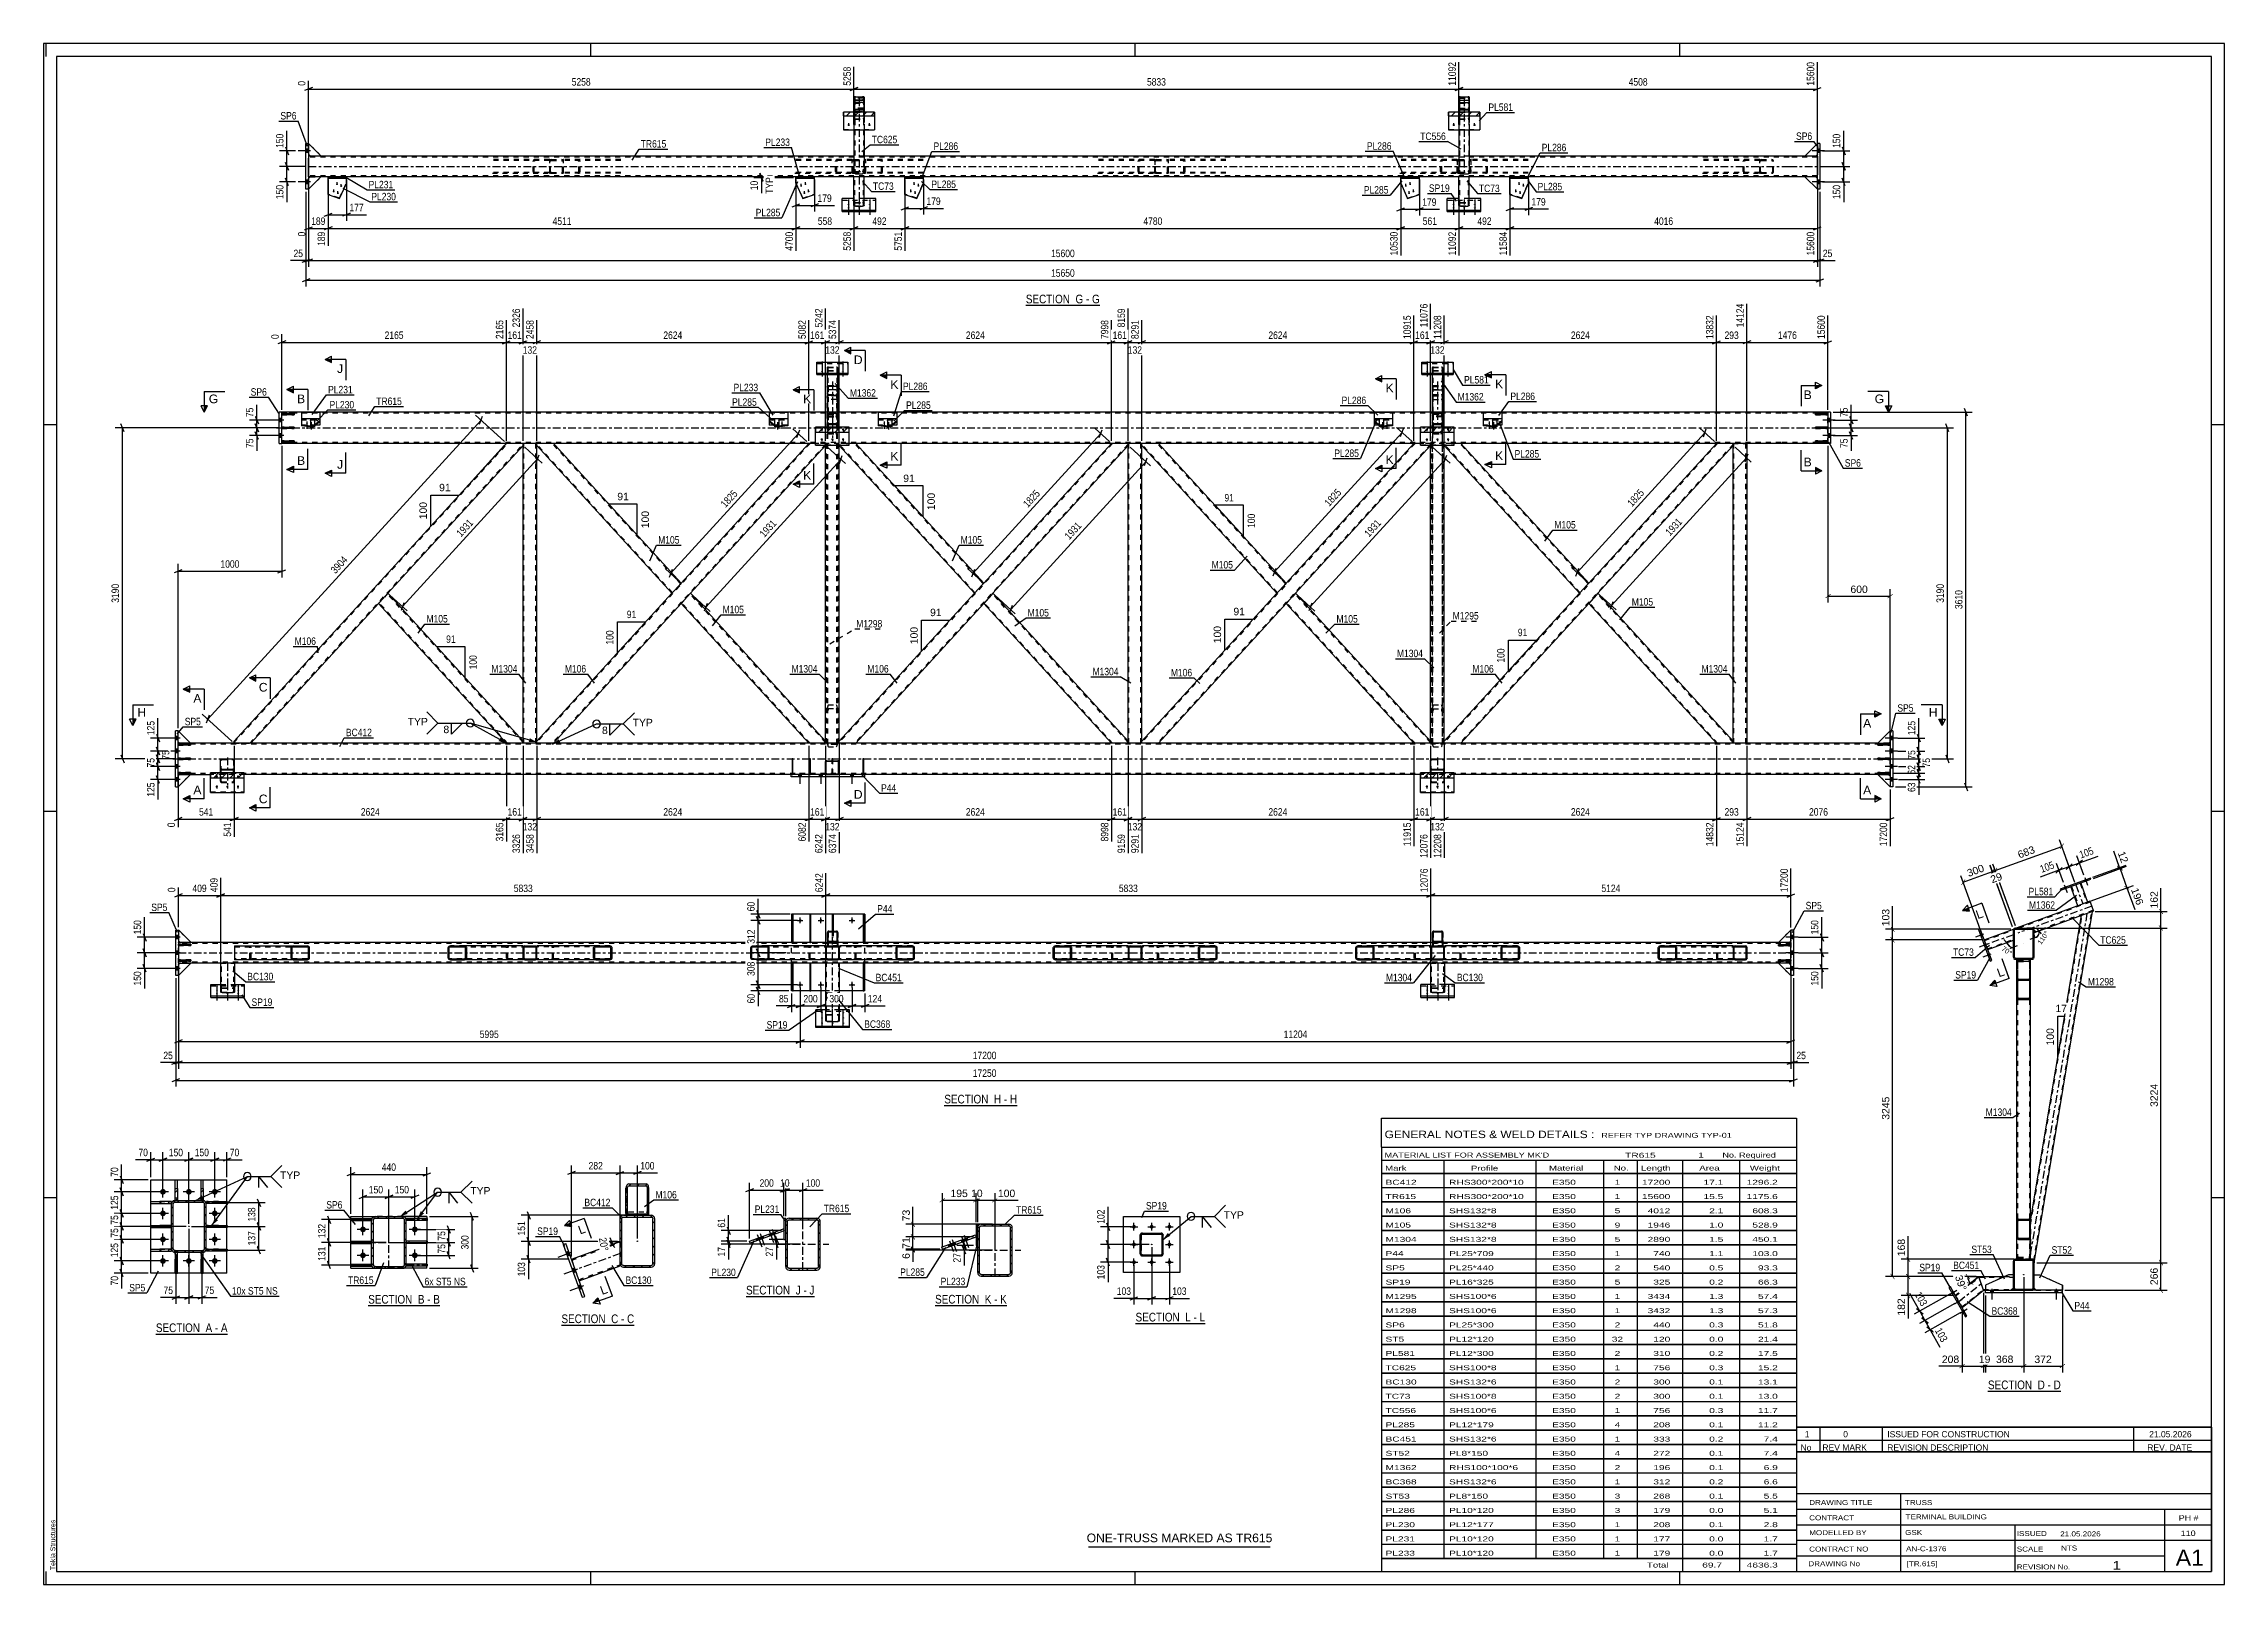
# Model space of a CAD drawing. Header units: millimetres. Extents: x -92 to 749, y -446 to 148.
import ezdxf

# ---------------------------------------------------------------- set-up
doc = ezdxf.new("R2010")
doc.units = ezdxf.units.MM
doc.linetypes.add('DXK_LINE_DOT2', pattern=[3.9198, 1.9599, -1.9599])
doc.linetypes.add('DXK_LINE_DOT3', pattern=[5.9187, 2.979, -0.9799, 0.9799, -0.9799])
doc.styles.add('Arial', font='ARIAL.TTF', dxfattribs={"height": 0.2})
doc.styles.add('Arial Narrow', font='ARIALN.TTF', dxfattribs={"height": 0.2})

# ---------------------------------------------------------------- blocks, each defined once
blk = doc.blocks.new('Unknown-122567614-18 - 5283')
at = {"color": 6, "linetype": 'Continuous'}
blk.add_line((33.32, -338.4), (60.96, -338.4), dxfattribs=at)
at = {"color": 0, "linetype": 'Continuous'}
blk.add_wipeout([(51.42, -337.65), (51.42, -334.15), (33.32, -334.15), (33.32, -337.65)], dxfattribs=at)
blk.add_wipeout([(55.03, -337.65), (55.03, -334.15), (52.47, -334.15), (52.47, -337.65)], dxfattribs=at)
at = {"color": 7, "linetype": 'Continuous', "style": 'Arial Narrow'}
blk.add_text('SECTION ', height=3.34, dxfattribs=at).set_placement((33.32, -337.65))
at = {"color": 0, "linetype": 'Continuous'}
blk.add_wipeout([(57.36, -337.65), (57.36, -334.15), (56.08, -334.15), (56.08, -337.65)], dxfattribs=at)
blk.add_wipeout([(60.96, -337.65), (60.96, -334.15), (58.41, -334.15), (58.41, -337.65)], dxfattribs=at)
at = {"color": 7, "linetype": 'Continuous', "style": 'Arial Narrow'}
for s, p in [('B', (52.47, -337.65)), ('-', (56.08, -337.65)), ('B', (58.41, -337.65))]:
    blk.add_text(s, height=3.34, dxfattribs=at).set_placement(p)
blk = doc.blocks.new('Unknown-122567614-1163')
at = {"color": 5, "linetype": 'Continuous'}
for p, q in [((749.14, 148.12), (-91.86, 148.12)), ((-91.86, 148.12), (-91.86, -445.88)), ((-90.86, 143.12), (-90.86, 148.12)), ((744.14, 143.12), (-86.86, 143.12)), ((-86.86, 143.12), (-86.86, -440.88)), ((119.14, 143.12), (119.14, 148.12)), ((329.14, 143.12), (329.14, 148.12)), ((539.14, 143.12), (539.14, 148.12)), ((744.14, -440.88), (744.14, 143.12)), ((749.14, -445.88), (749.14, 148.12)), ((-86.86, 1.12), (-91.86, 1.12)), ((749.14, 1.12), (744.14, 1.12)), ((-86.86, -147.88), (-91.86, -147.88)), ((749.14, -147.88), (744.14, -147.88)), ((-86.86, -296.88), (-91.86, -296.88)), ((749.14, -296.88), (744.14, -296.88)), ((-90.86, -445.88), (-90.86, -440.88)), ((-86.86, -440.88), (744.14, -440.88)), ((119.14, -445.88), (119.14, -440.88)), ((329.14, -445.88), (329.14, -440.88)), ((539.14, -445.88), (539.14, -440.88)), ((-91.86, -445.88), (749.14, -445.88))]:
    blk.add_line(p, q, dxfattribs=at)
at = {"color": 174, "linetype": 'Continuous', "style": 'Arial'}
blk.add_text('Tekla Structures', height=1.9102, rotation=90, dxfattribs=at).set_placement((-87.36, -440.38))
blk = doc.blocks.new('Unknown-122567614-19 - 5615')
at = {"color": 6, "linetype": 'Continuous'}
blk.add_line((286.93, 47.25), (315.43, 47.25), dxfattribs=at)
at = {"color": 0, "linetype": 'Continuous'}
blk.add_wipeout([(305.04, 48), (305.04, 51.5), (286.93, 51.5), (286.93, 48)], dxfattribs=at)
blk.add_wipeout([(309.08, 48), (309.08, 51.5), (306.09, 51.5), (306.09, 48)], dxfattribs=at)
at = {"color": 7, "linetype": 'Continuous', "style": 'Arial Narrow'}
blk.add_text('SECTION ', height=3.34, dxfattribs=at).set_placement((286.93, 48))
at = {"color": 0, "linetype": 'Continuous'}
blk.add_wipeout([(311.4, 48), (311.4, 51.5), (310.13, 51.5), (310.13, 48)], dxfattribs=at)
blk.add_wipeout([(315.43, 48), (315.43, 51.5), (312.45, 51.5), (312.45, 48)], dxfattribs=at)
at = {"color": 7, "linetype": 'Continuous', "style": 'Arial Narrow'}
for s, p in [('G', (306.09, 48)), ('G', (312.45, 48)), ('-', (310.13, 48))]:
    blk.add_text(s, height=3.34, dxfattribs=at).set_placement(p)
blk = doc.blocks.new('Unknown-122567614-12 - 18580')
at = {"color": 6, "linetype": 'Continuous'}
blk.add_line((251.93, -338.36), (279.57, -338.36), dxfattribs=at)
at = {"color": 0, "linetype": 'Continuous'}
blk.add_wipeout([(270.03, -337.61), (270.03, -334.11), (251.93, -334.11), (251.93, -337.61)], dxfattribs=at)
blk.add_wipeout([(273.64, -337.61), (273.64, -334.11), (271.08, -334.11), (271.08, -337.61)], dxfattribs=at)
at = {"color": 7, "linetype": 'Continuous', "style": 'Arial Narrow'}
blk.add_text('SECTION ', height=3.34, dxfattribs=at).set_placement((251.93, -337.61))
at = {"color": 0, "linetype": 'Continuous'}
blk.add_wipeout([(275.97, -337.61), (275.97, -334.11), (274.69, -334.11), (274.69, -337.61)], dxfattribs=at)
blk.add_wipeout([(279.57, -337.61), (279.57, -334.11), (277.02, -334.11), (277.02, -337.61)], dxfattribs=at)
at = {"color": 7, "linetype": 'Continuous', "style": 'Arial Narrow'}
for s, p in [('K', (271.08, -337.61)), ('-', (274.69, -337.61)), ('K', (277.02, -337.61))]:
    blk.add_text(s, height=3.34, dxfattribs=at).set_placement(p)
blk = doc.blocks.new('Unknown-122567614-13 - 3813')
at = {"color": 6, "linetype": 'Continuous'}
blk.add_line((107.84, -345.9), (135.91, -345.9), dxfattribs=at)
at = {"color": 0, "linetype": 'Continuous'}
blk.add_wipeout([(125.95, -345.15), (125.95, -341.65), (107.84, -341.65), (107.84, -345.15)], dxfattribs=at)
blk.add_wipeout([(129.77, -345.15), (129.77, -341.65), (127, -341.65), (127, -345.15)], dxfattribs=at)
at = {"color": 7, "linetype": 'Continuous', "style": 'Arial Narrow'}
blk.add_text('SECTION ', height=3.34, dxfattribs=at).set_placement((107.84, -345.15))
at = {"color": 0, "linetype": 'Continuous'}
blk.add_wipeout([(132.09, -345.15), (132.09, -341.65), (130.82, -341.65), (130.82, -345.15)], dxfattribs=at)
blk.add_wipeout([(135.91, -345.15), (135.91, -341.65), (133.14, -341.65), (133.14, -345.15)], dxfattribs=at)
at = {"color": 7, "linetype": 'Continuous', "style": 'Arial Narrow'}
for s, p in [('C', (127, -345.15)), ('-', (130.82, -345.15)), ('C', (133.14, -345.15))]:
    blk.add_text(s, height=3.34, dxfattribs=at).set_placement(p)
blk = doc.blocks.new('Unknown-122567614-14 - 3412')
at = {"color": 6, "linetype": 'Continuous'}
blk.add_line((-48.56, -349.36), (-20.92, -349.36), dxfattribs=at)
at = {"color": 0, "linetype": 'Continuous'}
blk.add_wipeout([(-30.46, -348.61), (-30.46, -345.11), (-48.56, -345.11), (-48.56, -348.61)], dxfattribs=at)
blk.add_wipeout([(-26.85, -348.61), (-26.85, -345.11), (-29.41, -345.11), (-29.41, -348.61)], dxfattribs=at)
at = {"color": 7, "linetype": 'Continuous', "style": 'Arial Narrow'}
blk.add_text('SECTION ', height=3.34, dxfattribs=at).set_placement((-48.56, -348.61))
at = {"color": 0, "linetype": 'Continuous'}
blk.add_wipeout([(-24.52, -348.61), (-24.52, -345.11), (-25.8, -345.11), (-25.8, -348.61)], dxfattribs=at)
blk.add_wipeout([(-20.92, -348.61), (-20.92, -345.11), (-23.47, -345.11), (-23.47, -348.61)], dxfattribs=at)
at = {"color": 7, "linetype": 'Continuous', "style": 'Arial Narrow'}
for s, p in [('A', (-29.41, -348.61)), ('-', (-25.8, -348.61)), ('A', (-23.47, -348.61))]:
    blk.add_text(s, height=3.34, dxfattribs=at).set_placement(p)
blk = doc.blocks.new('Unknown-122567614-15 - 19032')
at = {"color": 6, "linetype": 'Continuous'}
blk.add_line((179.03, -334.86), (205.4, -334.86), dxfattribs=at)
at = {"color": 0, "linetype": 'Continuous'}
blk.add_wipeout([(197.14, -334.11), (197.14, -330.61), (179.03, -330.61), (179.03, -334.11)], dxfattribs=at)
blk.add_wipeout([(200.1, -334.11), (200.1, -330.61), (198.19, -330.61), (198.19, -334.11)], dxfattribs=at)
at = {"color": 7, "linetype": 'Continuous', "style": 'Arial Narrow'}
blk.add_text('SECTION ', height=3.34, dxfattribs=at).set_placement((179.03, -334.11))
at = {"color": 0, "linetype": 'Continuous'}
blk.add_wipeout([(202.43, -334.11), (202.43, -330.61), (201.15, -330.61), (201.15, -334.11)], dxfattribs=at)
blk.add_wipeout([(205.4, -334.11), (205.4, -330.61), (203.48, -330.61), (203.48, -334.11)], dxfattribs=at)
at = {"color": 7, "linetype": 'Continuous', "style": 'Arial Narrow'}
for s, p in [('J', (198.19, -334.11)), ('-', (201.15, -334.11)), ('J', (203.48, -334.11))]:
    blk.add_text(s, height=3.34, dxfattribs=at).set_placement(p)
blk = doc.blocks.new('Unknown-122567614-16 - 4011')
at = {"color": 6, "linetype": 'Continuous'}
blk.add_line((657.98, -371.38), (686.05, -371.38), dxfattribs=at)
at = {"color": 0, "linetype": 'Continuous'}
blk.add_wipeout([(676.09, -370.63), (676.09, -367.13), (657.98, -367.13), (657.98, -370.63)], dxfattribs=at)
blk.add_wipeout([(679.91, -370.63), (679.91, -367.13), (677.14, -367.13), (677.14, -370.63)], dxfattribs=at)
at = {"color": 7, "linetype": 'Continuous', "style": 'Arial Narrow'}
blk.add_text('SECTION ', height=3.34, dxfattribs=at).set_placement((657.98, -370.63))
at = {"color": 0, "linetype": 'Continuous'}
blk.add_wipeout([(682.23, -370.63), (682.23, -367.13), (680.96, -367.13), (680.96, -370.63)], dxfattribs=at)
blk.add_wipeout([(686.05, -370.63), (686.05, -367.13), (683.28, -367.13), (683.28, -370.63)], dxfattribs=at)
at = {"color": 7, "linetype": 'Continuous', "style": 'Arial Narrow'}
for s, p in [('D', (677.14, -370.63)), ('-', (680.96, -370.63)), ('D', (683.28, -370.63))]:
    blk.add_text(s, height=3.34, dxfattribs=at).set_placement(p)
blk = doc.blocks.new('Unknown-122567614-20 - 5998')
at = {"color": 6, "linetype": 'Continuous'}
blk.add_line((255.49, -261.21), (283.56, -261.21), dxfattribs=at)
at = {"color": 0, "linetype": 'Continuous'}
blk.add_wipeout([(273.6, -260.46), (273.6, -256.96), (255.49, -256.96), (255.49, -260.46)], dxfattribs=at)
blk.add_wipeout([(277.42, -260.46), (277.42, -256.96), (274.65, -256.96), (274.65, -260.46)], dxfattribs=at)
at = {"color": 7, "linetype": 'Continuous', "style": 'Arial Narrow'}
blk.add_text('SECTION ', height=3.34, dxfattribs=at).set_placement((255.49, -260.46))
at = {"color": 0, "linetype": 'Continuous'}
blk.add_wipeout([(279.74, -260.46), (279.74, -256.96), (278.47, -256.96), (278.47, -260.46)], dxfattribs=at)
blk.add_wipeout([(283.56, -260.46), (283.56, -256.96), (280.79, -256.96), (280.79, -260.46)], dxfattribs=at)
at = {"color": 7, "linetype": 'Continuous', "style": 'Arial Narrow'}
for s, p in [('H', (274.65, -260.46)), ('-', (278.47, -260.46)), ('H', (280.79, -260.46))]:
    blk.add_text(s, height=3.34, dxfattribs=at).set_placement(p)
blk = doc.blocks.new('Unknown-122567614-21 - 20222')
at = {"color": 6, "linetype": 'Continuous'}
blk.add_line((329.25, -345.26), (356.05, -345.26), dxfattribs=at)
at = {"color": 0, "linetype": 'Continuous'}
blk.add_wipeout([(347.36, -344.51), (347.36, -341.01), (329.25, -341.01), (329.25, -344.51)], dxfattribs=at)
blk.add_wipeout([(350.54, -344.51), (350.54, -341.01), (348.41, -341.01), (348.41, -344.51)], dxfattribs=at)
at = {"color": 7, "linetype": 'Continuous', "style": 'Arial Narrow'}
blk.add_text('SECTION ', height=3.34, dxfattribs=at).set_placement((329.25, -344.51))
at = {"color": 0, "linetype": 'Continuous'}
blk.add_wipeout([(352.87, -344.51), (352.87, -341.01), (351.59, -341.01), (351.59, -344.51)], dxfattribs=at)
blk.add_wipeout([(356.05, -344.51), (356.05, -341.01), (353.92, -341.01), (353.92, -344.51)], dxfattribs=at)
at = {"color": 7, "linetype": 'Continuous', "style": 'Arial Narrow'}
for s, p in [('L', (348.41, -344.51)), ('-', (351.59, -344.51)), ('L', (353.92, -344.51))]:
    blk.add_text(s, height=3.34, dxfattribs=at).set_placement(p)
blk = doc.blocks.new('Part-122567614-5358 - 5283')
at = {"color": 2, "linetype": 'Continuous'}
for p, q in [((56.12, -322.37), (48.12, -322.37)), ((48.12, -323.17), (48.12, -322.37)), ((56.12, -323.17), (48.12, -323.17)), ((56.12, -322.37), (56.12, -323.17))]:
    blk.add_line(p, q, dxfattribs=at)
at = {"color": 7, "linetype": 'DXK_LINE_DOT3'}
for q in [(48.12, -322.77), (56.12, -322.77)]:
    blk.add_line((48.12, -322.77), q, dxfattribs=at)
at = {"color": 7, "linetype": 'DXK_LINE_DOT2'}
blk.add_line((49.12, -323.17), (49.12, -322.37), dxfattribs=at)
blk = doc.blocks.new('Part-122567614-5374 - 5283')
at = {"linetype": 'Continuous'}
h = blk.add_hatch(dxfattribs=at)
h.set_pattern_fill('', scale=0.7, style=0, pattern_type=0)
h.set_pattern_definition([(45, (34.6333, -322.6926), (-1.57154, 1.57154), [])])
h.paths.add_polyline_path([(34.63, -305.36), (34.63, -322.69), (34.73, -323.2), (35.02, -323.64), (35.46, -323.92), (35.97, -324.03), (46.63, -324.03), (47.14, -323.92), (47.58, -323.64), (47.87, -323.2), (47.97, -322.69), (47.97, -305.36), (47.87, -304.85), (47.58, -304.42), (47.14, -304.13), (46.63, -304.03), (35.97, -304.03), (35.46, -304.13), (35.02, -304.42), (34.73, -304.85)])
h.paths.add_polyline_path([(35.5, -304.89), (35.71, -304.74), (35.97, -304.69), (46.63, -304.69), (46.89, -304.74), (47.1, -304.89), (47.25, -305.1), (47.3, -305.36), (47.3, -322.69), (47.25, -322.95), (47.1, -323.16), (46.89, -323.31), (46.63, -323.36), (35.97, -323.36), (35.71, -323.31), (35.5, -323.16), (35.35, -322.95), (35.3, -322.69), (35.3, -305.36), (35.35, -305.1)])
at = {"color": 7, "linetype": 'DXK_LINE_DOT2'}
for p, q in [((34.63, -305.36), (34.73, -304.85)), ((34.63, -322.69), (34.63, -305.36)), ((35.35, -305.1), (35.3, -305.36)), ((35.3, -322.69), (35.3, -305.36)), ((35.46, -304.13), (35.97, -304.03)), ((35.97, -304.69), (35.71, -304.74)), ((35.97, -304.03), (46.63, -304.03)), ((35.97, -304.69), (46.63, -304.69)), ((46.63, -304.03), (47.14, -304.13)), ((46.89, -304.74), (46.63, -304.69)), ((47.3, -305.36), (47.25, -305.1)), ((47.3, -322.69), (47.3, -305.36)), ((47.87, -304.85), (47.97, -305.36)), ((47.97, -322.69), (47.97, -305.36)), ((34.73, -323.2), (34.63, -322.69)), ((35.3, -322.69), (35.35, -322.95)), ((35.97, -324.03), (35.46, -323.92)), ((35.71, -323.31), (35.97, -323.36)), ((35.97, -323.36), (46.63, -323.36)), ((35.97, -324.03), (46.63, -324.03)), ((46.63, -323.36), (46.89, -323.31)), ((47.14, -323.92), (46.63, -324.03)), ((47.25, -322.95), (47.3, -322.69)), ((47.97, -322.69), (47.87, -323.2))]:
    blk.add_line(p, q, dxfattribs=at)
at = {"color": 2, "linetype": 'Continuous'}
for p, q in [((34.73, -304.85), (34.63, -305.36)), ((34.63, -322.69), (34.63, -305.36)), ((35.3, -305.36), (35.35, -305.1)), ((35.3, -322.69), (35.3, -305.36)), ((35.97, -304.03), (35.46, -304.13)), ((35.71, -304.74), (35.97, -304.69)), ((35.97, -304.03), (46.63, -304.03)), ((35.97, -304.69), (46.63, -304.69)), ((47.14, -304.13), (46.63, -304.03)), ((46.63, -304.69), (46.89, -304.74)), ((47.25, -305.1), (47.3, -305.36)), ((47.3, -322.69), (47.3, -305.36)), ((47.97, -305.36), (47.87, -304.85)), ((47.97, -322.69), (47.97, -305.36)), ((34.63, -322.69), (34.73, -323.2)), ((35.35, -322.95), (35.3, -322.69)), ((35.46, -323.92), (35.97, -324.03)), ((35.97, -323.36), (35.71, -323.31)), ((35.97, -323.36), (46.63, -323.36)), ((35.97, -324.03), (46.63, -324.03)), ((46.89, -323.31), (46.63, -323.36)), ((46.63, -324.03), (47.14, -323.92)), ((47.3, -322.69), (47.25, -322.95)), ((47.87, -323.2), (47.97, -322.69))]:
    blk.add_line(p, q, dxfattribs=at)
at = {"color": 7, "linetype": 'DXK_LINE_DOT3'}
for p, q in [((41.3, -324.03), (41.3, -304.03)), ((31.3, -314.03), (51.3, -314.03))]:
    blk.add_line(p, q, dxfattribs=at)
at = {"color": 7, "linetype": 'DXK_LINE_DOT2'}
for centre, radius, start, end in [((35.97, -305.36), 1.33, 112.5, 157.5), ((35.97, -305.36), 0.667, 112.5, 157.5), ((46.63, -305.36), 0.667, 22.5, 67.5), ((46.63, -305.36), 1.33, 22.5, 67.5), ((35.97, -322.69), 1.33, 202.5, 247.5), ((35.97, -322.69), 0.667, 202.5, 247.5), ((46.63, -322.69), 0.667, 292.5, 337.5), ((46.63, -322.69), 1.33, 292.5, 337.5)]:
    blk.add_arc(centre, radius, start, end, dxfattribs=at)
at = {"color": 2, "linetype": 'Continuous'}
for centre, radius, start, end in [((35.97, -305.36), 1.33, 112.5, 157.5), ((35.97, -305.36), 0.667, 112.5, 157.5), ((46.63, -305.36), 0.667, 22.5, 67.5), ((46.63, -305.36), 1.33, 22.5, 67.5), ((35.97, -322.69), 1.33, 202.5, 247.5), ((35.97, -322.69), 0.667, 202.5, 247.5), ((46.63, -322.69), 0.667, 292.5, 337.5), ((46.63, -322.69), 1.33, 292.5, 337.5)]:
    blk.add_arc(centre, radius, start, end, dxfattribs=at)
blk = doc.blocks.new('Part-122567614-5310 - 5283')
at = {"color": 2, "linetype": 'Continuous'}
for p, q in [((26.63, -324.03), (26.63, -304.03)), ((26.63, -304.03), (35.97, -304.03)), ((55.97, -304.03), (46.63, -304.03)), ((55.97, -304.03), (55.97, -304.84)), ((55.97, -305.64), (55.97, -313.6)), ((55.97, -322.37), (55.97, -314.4)), ((26.63, -324.03), (35.97, -324.03)), ((55.97, -324.03), (46.63, -324.03)), ((55.97, -324.03), (55.97, -323.17))]:
    blk.add_line(p, q, dxfattribs=at)
at = {"color": 7, "linetype": 'DXK_LINE_DOT2'}
for p, q in [((46.63, -304.03), (35.97, -304.03)), ((55.97, -304.03), (55.97, -314.4)), ((55.97, -304.84), (55.97, -305.64)), ((55.97, -314.4), (55.97, -313.6)), ((46.63, -324.03), (35.97, -324.03)), ((55.97, -323.17), (55.97, -322.37))]:
    blk.add_line(p, q, dxfattribs=at)
blk = doc.blocks.new('Part-122567614-5338 - 5283')
at = {"color": 2, "linetype": 'Continuous'}
for p, q in [((26.63, -305.64), (26.63, -304.84)), ((26.63, -304.84), (34.63, -304.84)), ((26.63, -305.64), (34.63, -305.64)), ((34.63, -304.84), (34.63, -305.36))]:
    blk.add_line(p, q, dxfattribs=at)
at = {"color": 7, "linetype": 'DXK_LINE_DOT3'}
for q in [(26.63, -305.24), (34.63, -305.24)]:
    blk.add_line((34.63, -305.24), q, dxfattribs=at)
at = {"color": 7, "linetype": 'DXK_LINE_DOT2'}
for p, q in [((33.63, -305.64), (33.63, -304.84)), ((34.63, -305.36), (34.63, -305.64))]:
    blk.add_line(p, q, dxfattribs=at)
blk = doc.blocks.new('Part-122567614-5333 - 5283')
at = {"color": 2, "linetype": 'Continuous'}
for p, q in [((26.63, -314.4), (26.63, -313.6)), ((26.63, -313.6), (34.63, -313.6)), ((26.63, -314.4), (34.63, -314.4))]:
    blk.add_line(p, q, dxfattribs=at)
at = {"color": 7, "linetype": 'DXK_LINE_DOT2'}
for p, q in [((33.63, -314.4), (33.63, -313.6)), ((34.63, -313.6), (34.63, -314.4))]:
    blk.add_line(p, q, dxfattribs=at)
blk = doc.blocks.new('Part-122567614-5343 - 5283')
at = {"color": 2, "linetype": 'Continuous'}
for p, q in [((26.63, -323.17), (26.63, -322.37)), ((26.63, -322.37), (34.63, -322.37)), ((26.63, -323.17), (34.63, -323.17)), ((34.63, -323.17), (34.63, -322.69))]:
    blk.add_line(p, q, dxfattribs=at)
at = {"color": 7, "linetype": 'DXK_LINE_DOT3'}
for q in [(26.63, -322.77), (34.63, -322.77)]:
    blk.add_line((34.63, -322.77), q, dxfattribs=at)
at = {"color": 7, "linetype": 'DXK_LINE_DOT2'}
for p, q in [((33.63, -323.17), (33.63, -322.37)), ((34.63, -322.69), (34.63, -322.37))]:
    blk.add_line(p, q, dxfattribs=at)
blk = doc.blocks.new('Part-122567614-5348 - 5283')
at = {"color": 2, "linetype": 'Continuous'}
for p, q in [((56.12, -313.6), (48.12, -313.6)), ((48.12, -314.4), (48.12, -313.6)), ((56.12, -314.4), (48.12, -314.4)), ((56.12, -313.6), (56.12, -314.4))]:
    blk.add_line(p, q, dxfattribs=at)
at = {"color": 7, "linetype": 'DXK_LINE_DOT2'}
blk.add_line((49.12, -314.4), (49.12, -313.6), dxfattribs=at)
blk = doc.blocks.new('Part-122567614-5353 - 5283')
at = {"color": 2, "linetype": 'Continuous'}
for p, q in [((56.12, -304.84), (48.12, -304.84)), ((48.12, -305.64), (48.12, -304.84)), ((56.12, -305.64), (48.12, -305.64)), ((56.12, -304.84), (56.12, -305.64))]:
    blk.add_line(p, q, dxfattribs=at)
at = {"color": 7, "linetype": 'DXK_LINE_DOT3'}
for q in [(48.12, -305.24), (56.12, -305.24)]:
    blk.add_line((48.12, -305.24), q, dxfattribs=at)
at = {"color": 7, "linetype": 'DXK_LINE_DOT2'}
blk.add_line((49.12, -305.64), (49.12, -304.84), dxfattribs=at)
blk = doc.blocks.new('Bolt-122567614-5393 - 5283')
at = {"linetype": 'Continuous'}
for points in [[(30.2, -309.03, -1), (32.4, -309.03, -1)], [(50.2, -309.03, -1), (52.4, -309.03, -1)], [(30.2, -319.03, -1), (32.4, -319.03, -1)], [(50.2, -319.03, -1), (52.4, -319.03, -1)]]:
    blk.add_hatch(color=1, dxfattribs=at).paths.add_polyline_path(points)
at = {"color": 1, "linetype": 'Continuous'}
for p, q in [((33.5, -309.03), (29.1, -309.03)), ((31.3, -311.23), (31.3, -306.83)), ((53.5, -309.03), (49.1, -309.03)), ((51.3, -311.23), (51.3, -306.83)), ((33.5, -319.03), (29.1, -319.03)), ((31.3, -321.23), (31.3, -316.83)), ((53.5, -319.03), (49.1, -319.03)), ((51.3, -321.23), (51.3, -316.83))]:
    blk.add_line(p, q, dxfattribs=at)
blk = doc.blocks.new('Bolt-122567614-5624 - 5615')
at = {"linetype": 'Continuous'}
blk.add_hatch(color=1, dxfattribs=at).paths.add_polyline_path([(451.96, 117.15), (452.05, 117.14), (452.14, 117.12), (452.22, 117.07), (452.29, 117.01), (452.34, 116.94), (452.38, 116.87), (452.4, 116.78), (452.4, 116.69), (452.38, 116.61), (452.34, 116.53), (452.29, 116.46), (452.22, 116.4), (452.14, 116.36), (452.05, 116.33), (451.96, 116.32), (451.87, 116.33), (451.78, 116.36), (451.7, 116.4), (451.63, 116.46), (451.58, 116.53), (451.54, 116.61), (451.52, 116.69), (451.52, 116.78), (451.54, 116.87), (451.58, 116.94), (451.63, 117.01), (451.7, 117.07), (451.78, 117.12), (451.87, 117.14)])
at = {"color": 1, "linetype": 'Continuous'}
blk.add_line((451.96, 116.4), (451.96, 117.46), dxfattribs=at)
blk = doc.blocks.new('Part-122567614-5753 - 5615')
at = {"color": 7, "linetype": 'DXK_LINE_DOT2'}
for p, q in [((220.03, 103.02), (219.99, 102.78)), ((219.99, 98.78), (219.99, 102.78)), ((220.31, 102.78), (220.33, 102.9)), ((220.31, 98.78), (220.31, 102.78)), ((220.63, 103.42), (220.38, 103.37)), ((220.5, 103.07), (220.63, 103.1)), ((220.63, 103.42), (224.63, 103.42)), ((220.63, 103.1), (224.63, 103.1)), ((224.87, 103.37), (224.63, 103.42)), ((224.63, 103.1), (224.75, 103.07)), ((224.92, 102.9), (224.95, 102.78)), ((224.95, 98.78), (224.95, 102.78)), ((225.27, 102.78), (225.22, 103.02)), ((225.27, 98.78), (225.27, 102.78)), ((219.99, 98.78), (220.03, 98.53)), ((220.33, 98.65), (220.31, 98.78)), ((220.38, 98.19), (220.63, 98.14)), ((220.63, 98.46), (220.5, 98.48)), ((220.63, 98.46), (224.63, 98.46)), ((220.63, 98.14), (224.63, 98.14)), ((224.75, 98.48), (224.63, 98.46)), ((224.63, 98.14), (224.87, 98.19)), ((224.95, 98.78), (224.92, 98.65)), ((225.22, 98.53), (225.27, 98.78))]:
    blk.add_line(p, q, dxfattribs=at)
for centre, radius, start, end in [((220.63, 102.78), 0.64, 112.5, 157.5), ((220.63, 102.78), 0.32, 112.5, 157.5), ((224.63, 102.78), 0.32, 22.5, 67.5), ((224.63, 102.78), 0.64, 22.5, 67.5), ((220.63, 98.78), 0.64, 202.5, 247.5), ((220.63, 98.78), 0.32, 202.5, 247.5), ((224.63, 98.78), 0.32, 292.5, 337.5), ((224.63, 98.78), 0.64, 292.5, 337.5)]:
    blk.add_arc(centre, radius, start, end, dxfattribs=at)
blk = doc.blocks.new('Part-122567614-5687 - 5615')
at = {"color": 2, "linetype": 'Continuous'}
for p, q in [((449.46, 83.36), (449.46, 88.41)), ((453.96, 88.41), (449.46, 88.41)), ((462.46, 88.41), (457.96, 88.41)), ((462.46, 83.36), (462.46, 88.41)), ((449.46, 83.96), (462.46, 83.96)), ((449.46, 83.36), (462.46, 83.36))]:
    blk.add_line(p, q, dxfattribs=at)
at = {"color": 7, "linetype": 'DXK_LINE_DOT2'}
for p, q in [((449.46, 87.81), (462.46, 87.81)), ((457.96, 88.41), (453.96, 88.41))]:
    blk.add_line(p, q, dxfattribs=at)
blk = doc.blocks.new('Part-122567614-5765 - 5615')
at = {"color": 2, "linetype": 'Continuous'}
for p, q in [((438.68, 96.78), (431.51, 96.78)), ((431.51, 96.38), (431.51, 96.78)), ((438.68, 96.38), (431.51, 96.38)), ((438.68, 96.38), (438.68, 96.78))]:
    blk.add_line(p, q, dxfattribs=at)
blk = doc.blocks.new('Part-122567614-5637 - 5615')
at = {"color": 7, "linetype": 'DXK_LINE_DOT2'}
for p, q in [((336.7, 103.02), (336.65, 102.78)), ((336.65, 98.78), (336.65, 102.78)), ((336.97, 102.78), (337, 102.9)), ((336.97, 98.78), (336.97, 102.78)), ((337.29, 103.42), (337.05, 103.37)), ((337.17, 103.07), (337.29, 103.1)), ((337.29, 103.42), (341.29, 103.42)), ((337.29, 103.1), (341.29, 103.1)), ((341.54, 103.37), (341.29, 103.42)), ((341.29, 103.1), (341.42, 103.07)), ((341.59, 102.9), (341.61, 102.78)), ((341.61, 98.78), (341.61, 102.78)), ((341.93, 102.78), (341.88, 103.02)), ((341.93, 98.78), (341.93, 102.78)), ((336.65, 98.78), (336.7, 98.53)), ((337, 98.65), (336.97, 98.78)), ((337.05, 98.19), (337.29, 98.14)), ((337.29, 98.46), (337.17, 98.48)), ((337.29, 98.46), (341.29, 98.46)), ((337.29, 98.14), (341.29, 98.14)), ((341.42, 98.48), (341.29, 98.46)), ((341.29, 98.14), (341.54, 98.19)), ((341.61, 98.78), (341.59, 98.65)), ((341.88, 98.53), (341.93, 98.78))]:
    blk.add_line(p, q, dxfattribs=at)
for centre, radius, start, end in [((337.29, 102.78), 0.64, 112.5, 157.5), ((337.29, 102.78), 0.32, 112.5, 157.5), ((341.29, 102.78), 0.32, 22.5, 67.5), ((341.29, 102.78), 0.64, 22.5, 67.5), ((337.29, 98.78), 0.64, 202.5, 247.5), ((337.29, 98.78), 0.32, 202.5, 247.5), ((341.29, 98.78), 0.32, 292.5, 337.5), ((341.29, 98.78), 0.64, 292.5, 337.5)]:
    blk.add_arc(centre, radius, start, end, dxfattribs=at)
blk = doc.blocks.new('Bolt-122567614-5620 - 5615')
at = {"linetype": 'Continuous'}
for points in [[(592.17, 107.44), (592.17, 106.12), (593.17, 106.12), (593.17, 107.44)], [(592.17, 107.44), (592.17, 106.12), (593.17, 106.12), (593.17, 107.44)], [(592.17, 95.44), (592.17, 94.12), (593.17, 94.12), (593.17, 95.44)], [(592.17, 95.44), (592.17, 94.12), (593.17, 94.12), (593.17, 95.44)]]:
    blk.add_hatch(color=1, dxfattribs=at).paths.add_polyline_path(points)
at = {"color": 1, "linetype": 'Continuous'}
for p, q in [((594.93, 106.78), (590.17, 106.78)), ((594.93, 106.78), (590.17, 106.78)), ((593.17, 107.44), (592.17, 107.44)), ((593.17, 107.44), (592.17, 107.44)), ((593.17, 106.12), (592.17, 106.12)), ((593.17, 106.12), (592.17, 106.12)), ((594.93, 94.78), (590.17, 94.78)), ((594.93, 94.78), (590.17, 94.78)), ((593.17, 95.44), (592.17, 95.44)), ((593.17, 95.44), (592.17, 95.44)), ((593.17, 94.12), (592.17, 94.12)), ((593.17, 94.12), (592.17, 94.12))]:
    blk.add_line(p, q, dxfattribs=at)
blk = doc.blocks.new('Part-122567614-5699 - 5615')
at = {"color": 2, "linetype": 'Continuous'}
for p, q in [((591.57, 96.78), (587.37, 96.78)), ((587.37, 96.78), (592.17, 91.98)), ((592.17, 96.18), (591.57, 96.78))]:
    blk.add_line(p, q, dxfattribs=at)
at = {"color": 7, "linetype": 'DXK_LINE_DOT2'}
blk.add_line((592.17, 91.98), (592.17, 96.18), dxfattribs=at)
blk = doc.blocks.new('Bolt-122567614-5622 - 5615')
at = {"linetype": 'Continuous'}
for points in [[(9.29, 107.44), (9.29, 106.12), (10.29, 106.12), (10.29, 107.44)], [(9.29, 107.44), (9.29, 106.12), (10.29, 106.12), (10.29, 107.44)], [(9.29, 95.44), (9.29, 94.12), (10.29, 94.12), (10.29, 95.44)], [(9.29, 95.44), (9.29, 94.12), (10.29, 94.12), (10.29, 95.44)]]:
    blk.add_hatch(color=1, dxfattribs=at).paths.add_polyline_path(points)
at = {"color": 1, "linetype": 'Continuous'}
for p, q in [((11.05, 106.78), (6.29, 106.78)), ((11.05, 106.78), (6.29, 106.78)), ((10.29, 107.44), (9.29, 107.44)), ((10.29, 107.44), (9.29, 107.44)), ((10.29, 106.12), (9.29, 106.12)), ((10.29, 106.12), (9.29, 106.12)), ((11.05, 94.78), (6.29, 94.78)), ((11.05, 94.78), (6.29, 94.78)), ((10.29, 95.44), (9.29, 95.44)), ((10.29, 95.44), (9.29, 95.44)), ((10.29, 94.12), (9.29, 94.12)), ((10.29, 94.12), (9.29, 94.12))]:
    blk.add_line(p, q, dxfattribs=at)
blk = doc.blocks.new('Part-122567614-5739 - 5615')
at = {"color": 7, "linetype": 'DXK_LINE_DOT2'}
for p, q in [((569.85, 103.42), (547.89, 103.42)), ((569.85, 103.1), (547.89, 103.1)), ((563.63, 103.02), (563.56, 102.78)), ((563.56, 98.78), (563.56, 102.78)), ((564, 102.78), (564.03, 102.9)), ((564, 98.78), (564, 102.78)), ((564.43, 103.42), (564.1, 103.37)), ((564.26, 103.07), (564.43, 103.1)), ((569.99, 103.4), (569.85, 103.42)), ((569.85, 103.1), (569.99, 103.08)), ((569.99, 98.16), (569.99, 103.4)), ((569.85, 98.46), (547.89, 98.46)), ((547.89, 98.14), (569.85, 98.14)), ((563.56, 98.78), (563.63, 98.53)), ((564.03, 98.65), (564, 98.78)), ((564.1, 98.19), (564.43, 98.14)), ((564.43, 98.46), (564.26, 98.48)), ((569.85, 98.46), (569.99, 98.48)), ((569.85, 98.14), (569.99, 98.16))]:
    blk.add_line(p, q, dxfattribs=at)
for centre, radius, start, end in [((564.3, 102.6), 0.792, 104.83387, 148.02205), ((564.37, 102.69), 0.396, 104.83387, 148.02205), ((564.3, 98.95), 0.792, 211.97795, 255.16613), ((564.37, 98.86), 0.396, 211.97795, 255.16613)]:
    blk.add_arc(centre, radius, start, end, dxfattribs=at)
blk = doc.blocks.new('Part-122567614-5736 - 5615')
at = {"color": 7, "linetype": 'DXK_LINE_DOT2'}
for p, q in [((225.4, 103.42), (225.27, 103.4)), ((225.27, 98.16), (225.27, 103.4)), ((225.4, 103.1), (225.27, 103.08)), ((247.36, 103.42), (225.4, 103.42)), ((247.36, 103.1), (225.4, 103.1)), ((231.15, 103.37), (230.82, 103.42)), ((230.82, 103.1), (230.99, 103.07)), ((231.22, 102.9), (231.26, 102.78)), ((231.26, 98.78), (231.26, 102.78)), ((231.69, 102.78), (231.62, 103.02)), ((231.69, 98.78), (231.69, 102.78)), ((225.27, 98.48), (225.4, 98.46)), ((225.4, 98.14), (225.27, 98.16)), ((247.36, 98.46), (225.4, 98.46)), ((247.36, 98.14), (225.4, 98.14)), ((230.99, 98.48), (230.82, 98.46)), ((230.82, 98.14), (231.15, 98.19)), ((231.26, 98.78), (231.22, 98.65)), ((231.62, 98.53), (231.69, 98.78))]:
    blk.add_line(p, q, dxfattribs=at)
for centre, radius, start, end in [((230.89, 102.69), 0.396, 31.97795, 75.16613), ((230.95, 102.6), 0.792, 31.97795, 75.16613), ((230.89, 98.86), 0.396, 284.83387, 328.02205), ((230.95, 98.95), 0.792, 284.83387, 328.02205)]:
    blk.add_arc(centre, radius, start, end, dxfattribs=at)
blk = doc.blocks.new('Bolt-122567614-5625 - 5615')
at = {"linetype": 'Continuous'}
blk.add_hatch(color=1, dxfattribs=at).paths.add_polyline_path([(218.63, 117.15), (218.72, 117.14), (218.8, 117.12), (218.88, 117.07), (218.95, 117.01), (219.01, 116.94), (219.04, 116.87), (219.06, 116.78), (219.06, 116.69), (219.04, 116.61), (219.01, 116.53), (218.95, 116.46), (218.88, 116.4), (218.8, 116.36), (218.72, 116.33), (218.63, 116.32), (218.53, 116.33), (218.45, 116.36), (218.37, 116.4), (218.3, 116.46), (218.24, 116.53), (218.21, 116.61), (218.19, 116.69), (218.19, 116.78), (218.21, 116.87), (218.24, 116.94), (218.3, 117.01), (218.37, 117.07), (218.45, 117.12), (218.53, 117.14)])
at = {"color": 1, "linetype": 'Continuous'}
blk.add_line((218.63, 116.4), (218.63, 117.46), dxfattribs=at)
blk = doc.blocks.new('Part-122567614-5762 - 5615')
at = {"color": 2, "linetype": 'Continuous'}
for p, q in [((205.46, 96.78), (198.29, 96.78)), ((198.29, 96.38), (198.29, 96.78)), ((205.46, 96.38), (198.29, 96.38)), ((205.46, 96.38), (205.46, 96.78))]:
    blk.add_line(p, q, dxfattribs=at)
blk = doc.blocks.new('Part-122567614-5766 - 5615')
at = {"linetype": 'Continuous'}
h = blk.add_hatch(dxfattribs=at)
h.set_pattern_fill('', scale=0.7, style=0, pattern_type=0)
h.set_pattern_definition([(45, (224.625, 122.3543), (-1.5715, 1.5715), [])])
h.paths.add_polyline_path([(224.63, 121.68), (224.63, 122.35), (224.59, 122.55), (224.48, 122.72), (224.33, 122.83), (224.15, 122.87), (221.11, 122.87), (220.92, 122.83), (220.77, 122.72), (220.66, 122.55), (220.63, 122.35), (220.63, 121.68), (220.87, 121.68), (220.87, 122.35), (220.88, 122.45), (220.94, 122.53), (221.01, 122.59), (221.11, 122.61), (224.15, 122.61), (224.24, 122.59), (224.31, 122.53), (224.37, 122.45), (224.39, 122.35), (224.39, 121.68)])
at = {"color": 2, "linetype": 'Continuous'}
for p, q in [((220.63, 124.96), (220.66, 125.13)), ((220.63, 124.96), (220.63, 122.35)), ((220.66, 122.55), (220.63, 122.35)), ((220.63, 122.35), (220.63, 121.68)), ((220.63, 121.68), (220.87, 121.68)), ((220.66, 125.13), (220.77, 125.28)), ((220.77, 125.28), (220.92, 125.37)), ((220.87, 122.35), (220.88, 122.45)), ((220.87, 121.68), (220.87, 122.35)), ((220.87, 122.1), (220.88, 122.02)), ((220.88, 122.45), (220.94, 122.53)), ((220.88, 122.02), (220.94, 121.94)), ((220.92, 125.37), (221.11, 125.41)), ((221.11, 122.87), (220.92, 122.83)), ((220.94, 122.53), (221.01, 122.59)), ((220.94, 121.94), (221.01, 121.89)), ((221.01, 122.59), (221.11, 122.61)), ((221.01, 121.89), (221.11, 121.88)), ((221.26, 125.41), (221.11, 125.41)), ((221.11, 122.87), (224.15, 122.87)), ((221.11, 122.61), (224.15, 122.61)), ((221.26, 121.88), (221.11, 121.88)), ((223.99, 125.41), (221.27, 125.41)), ((223.99, 121.88), (221.27, 121.88)), ((223.99, 125.41), (224.15, 125.41)), ((223.99, 121.88), (224.15, 121.88)), ((224.15, 125.41), (224.33, 125.37)), ((224.33, 122.83), (224.15, 122.87)), ((224.15, 122.61), (224.24, 122.59)), ((224.15, 121.88), (224.24, 121.89)), ((224.24, 122.59), (224.31, 122.53)), ((224.24, 121.89), (224.31, 121.94)), ((224.31, 122.53), (224.37, 122.45)), ((224.31, 121.94), (224.37, 122.02)), ((224.33, 125.37), (224.48, 125.28)), ((224.37, 122.45), (224.39, 122.35)), ((224.37, 122.02), (224.39, 122.1)), ((224.39, 121.68), (224.39, 122.35)), ((224.39, 121.68), (224.63, 121.68)), ((224.48, 125.28), (224.59, 125.13)), ((224.59, 125.13), (224.63, 124.96)), ((224.63, 122.35), (224.59, 122.55)), ((224.63, 124.96), (224.63, 122.35)), ((224.63, 121.68), (224.63, 122.35))]:
    blk.add_line(p, q, dxfattribs=at)
at = {"color": 7, "linetype": 'DXK_LINE_DOT2'}
for p, q in [((220.63, 122.35), (220.63, 119.42)), ((220.66, 121.93), (220.63, 122.1)), ((220.63, 119.42), (220.66, 119.25)), ((220.77, 121.78), (220.66, 121.93)), ((220.66, 119.25), (220.77, 119.1)), ((220.92, 121.68), (220.77, 121.78)), ((220.77, 119.1), (220.92, 119)), ((220.88, 125.04), (220.87, 124.96)), ((220.87, 124.96), (220.87, 119.42)), ((220.88, 119.33), (220.87, 119.42)), ((220.94, 125.12), (220.88, 125.04)), ((220.94, 119.26), (220.88, 119.33)), ((221.11, 121.65), (220.92, 121.68)), ((220.92, 119), (221.11, 118.97)), ((221.01, 125.17), (220.94, 125.12)), ((221.01, 119.21), (220.94, 119.26)), ((221.11, 125.18), (221.01, 125.17)), ((221.11, 119.19), (221.01, 119.21)), ((221.11, 125.18), (224.15, 125.18)), ((221.11, 121.65), (224.15, 121.65)), ((221.11, 119.19), (224.15, 119.19)), ((221.11, 118.97), (224.15, 118.97)), ((221.27, 125.41), (221.26, 125.41)), ((221.27, 121.88), (221.26, 121.88)), ((223.99, 125.41), (223.99, 125.41)), ((223.99, 121.88), (223.99, 121.88)), ((224.24, 125.17), (224.15, 125.18)), ((224.33, 121.68), (224.15, 121.65)), ((224.24, 119.21), (224.15, 119.19)), ((224.15, 118.97), (224.33, 119)), ((224.31, 125.12), (224.24, 125.17)), ((224.31, 119.26), (224.24, 119.21)), ((224.37, 125.04), (224.31, 125.12)), ((224.37, 119.33), (224.31, 119.26)), ((224.48, 121.78), (224.33, 121.68)), ((224.33, 119), (224.48, 119.1)), ((224.39, 124.96), (224.37, 125.04)), ((224.39, 119.42), (224.37, 119.33)), ((224.39, 124.96), (224.39, 119.42)), ((224.59, 121.93), (224.48, 121.78)), ((224.48, 119.1), (224.59, 119.25)), ((224.63, 122.1), (224.59, 121.93)), ((224.59, 119.25), (224.63, 119.42)), ((224.63, 122.35), (224.63, 119.42))]:
    blk.add_line(p, q, dxfattribs=at)
at = {"color": 2, "linetype": 'Continuous'}
for centre, start, end in [((221.13, 122.37), 114.31996, 159.24169), ((224.12, 122.37), 20.75831, 65.68004)]:
    blk.add_arc(centre, 0.496, start, end, dxfattribs=at)
blk = doc.blocks.new('Part-122567614-5702 - 5615')
at = {"color": 7, "linetype": 'DXK_LINE_DOT2'}
for p, q in [((591.57, 96.78), (587.37, 96.78)), ((587.37, 96.78), (592.17, 91.98)), ((592.17, 96.18), (591.57, 96.78)), ((592.17, 91.98), (592.17, 96.18))]:
    blk.add_line(p, q, dxfattribs=at)
blk = doc.blocks.new('Part-122567614-5638 - 5615')
at = {"color": 7, "linetype": 'DXK_LINE_DOT2'}
for p, q in [((570.04, 103.02), (569.99, 102.78)), ((569.99, 98.78), (569.99, 102.78)), ((570.31, 102.78), (570.33, 102.9)), ((570.31, 98.78), (570.31, 102.78)), ((570.63, 103.42), (570.38, 103.37)), ((570.5, 103.07), (570.63, 103.1)), ((570.63, 103.42), (574.63, 103.42)), ((570.63, 103.1), (574.63, 103.1)), ((574.87, 103.37), (574.63, 103.42)), ((574.63, 103.1), (574.75, 103.07)), ((574.92, 102.9), (574.95, 102.78)), ((574.95, 98.78), (574.95, 102.78)), ((575.27, 102.78), (575.22, 103.02)), ((575.27, 98.78), (575.27, 102.78)), ((569.99, 98.78), (570.04, 98.53)), ((570.33, 98.65), (570.31, 98.78)), ((570.38, 98.19), (570.63, 98.14)), ((570.63, 98.46), (570.5, 98.48)), ((570.63, 98.46), (574.63, 98.46)), ((570.63, 98.14), (574.63, 98.14)), ((574.75, 98.48), (574.63, 98.46)), ((574.63, 98.14), (574.87, 98.19)), ((574.95, 98.78), (574.92, 98.65)), ((575.22, 98.53), (575.27, 98.78))]:
    blk.add_line(p, q, dxfattribs=at)
for centre, radius, start, end in [((570.63, 102.78), 0.64, 112.5, 157.5), ((570.63, 102.78), 0.32, 112.5, 157.5), ((574.63, 102.78), 0.32, 22.5, 67.5), ((574.63, 102.78), 0.64, 22.5, 67.5), ((570.63, 98.78), 0.64, 202.5, 247.5), ((570.63, 98.78), 0.32, 202.5, 247.5), ((574.63, 98.78), 0.32, 292.5, 337.5), ((574.63, 98.78), 0.64, 292.5, 337.5)]:
    blk.add_arc(centre, radius, start, end, dxfattribs=at)
blk = doc.blocks.new('Part-122567614-5709 - 5615')
at = {"color": 7, "linetype": 'DXK_LINE_DOT2'}
for p, q in [((587.37, 104.78), (592.17, 109.58)), ((592.17, 109.58), (592.17, 105.38)), ((591.57, 104.78), (587.37, 104.78)), ((592.17, 105.38), (591.57, 104.78))]:
    blk.add_line(p, q, dxfattribs=at)
blk = doc.blocks.new('Part-122567614-5713 - 5615')
at = {"color": 7, "linetype": 'DXK_LINE_DOT2'}
for p, q in [((15.09, 104.87), (10.29, 109.67)), ((10.29, 109.67), (10.29, 105.47)), ((10.29, 105.47), (10.89, 104.87)), ((10.89, 104.87), (15.09, 104.87))]:
    blk.add_line(p, q, dxfattribs=at)
blk = doc.blocks.new('Part-122567614-5649 - 5615')
at = {"color": 2, "linetype": 'Continuous'}
for p, q in [((592.17, 91.98), (592.17, 109.58)), ((593.17, 109.58), (592.17, 109.58)), ((593.17, 109.58), (593.17, 91.98)), ((593.17, 91.98), (592.17, 91.98))]:
    blk.add_line(p, q, dxfattribs=at)
blk = doc.blocks.new('Part-122567614-5715 - 5615')
at = {"color": 7, "linetype": 'DXK_LINE_DOT2'}
for p, q in [((15.09, 104.87), (10.29, 109.67)), ((10.29, 109.67), (10.29, 105.47)), ((10.29, 105.47), (10.89, 104.87)), ((10.89, 104.87), (15.09, 104.87))]:
    blk.add_line(p, q, dxfattribs=at)
blk = doc.blocks.new('Part-122567614-5655 - 5615')
at = {"color": 2, "linetype": 'Continuous'}
for p, q in [((9.29, 91.98), (9.29, 109.58)), ((9.29, 109.58), (10.29, 109.58)), ((10.29, 109.58), (10.29, 91.98)), ((10.29, 91.98), (9.29, 91.98))]:
    blk.add_line(p, q, dxfattribs=at)
blk = doc.blocks.new('Part-122567614-5740 - 5615')
at = {"color": 7, "linetype": 'DXK_LINE_DOT2'}
for p, q in [((458.74, 103.42), (458.6, 103.4)), ((458.6, 103.4), (458.6, 98.16)), ((458.74, 103.1), (458.6, 103.08)), ((480.7, 103.42), (458.74, 103.42)), ((480.7, 103.1), (458.74, 103.1)), ((464.49, 103.37), (464.16, 103.42)), ((464.16, 103.1), (464.32, 103.07)), ((464.56, 102.9), (464.59, 102.78)), ((464.59, 98.78), (464.59, 102.78)), ((465.02, 102.78), (464.96, 103.02)), ((465.02, 98.78), (465.02, 102.78)), ((458.6, 98.48), (458.74, 98.46)), ((458.74, 98.14), (458.6, 98.16)), ((480.7, 98.46), (458.74, 98.46)), ((480.7, 98.14), (458.74, 98.14)), ((464.32, 98.48), (464.16, 98.46)), ((464.16, 98.14), (464.49, 98.19)), ((464.59, 98.78), (464.56, 98.65)), ((464.96, 98.53), (465.02, 98.78))]:
    blk.add_line(p, q, dxfattribs=at)
for centre, radius, start, end in [((464.22, 102.69), 0.396, 31.97795, 75.16613), ((464.28, 102.6), 0.792, 31.97795, 75.16613), ((464.22, 98.86), 0.396, 284.83387, 328.02205), ((464.28, 98.95), 0.792, 284.83387, 328.02205)]:
    blk.add_arc(centre, radius, start, end, dxfattribs=at)
blk = doc.blocks.new('Part-122567614-5680 - 5615')
at = {"color": 2, "linetype": 'Continuous'}
for p, q in [((454, 127.56), (453.96, 127.5)), ((453.96, 127.5), (453.96, 124.96)), ((453.96, 126.46), (454, 126.4)), ((454.1, 127.62), (454, 127.56)), ((454, 126.4), (454.1, 126.34)), ((454.25, 127.65), (454.1, 127.62)), ((454.1, 126.34), (454.25, 126.31)), ((454.2, 127.5), (454.22, 127.53)), ((454.2, 127.5), (454.2, 126.46)), ((454.22, 126.43), (454.2, 126.46)), ((454.22, 127.53), (454.27, 127.56)), ((454.27, 126.4), (454.22, 126.43)), ((454.44, 127.66), (454.25, 127.65)), ((454.25, 126.31), (454.44, 126.3)), ((454.27, 127.56), (454.35, 127.58)), ((454.35, 126.38), (454.27, 126.4)), ((454.35, 127.58), (454.44, 127.58)), ((454.44, 126.38), (454.35, 126.38)), ((454.44, 127.66), (457.48, 127.66)), ((454.44, 127.58), (457.48, 127.58)), ((454.44, 126.38), (457.48, 126.38)), ((454.44, 126.3), (457.48, 126.3)), ((457.66, 127.65), (457.48, 127.66)), ((457.48, 127.58), (457.57, 127.58)), ((457.57, 126.38), (457.48, 126.38)), ((457.48, 126.3), (457.66, 126.31)), ((457.57, 127.58), (457.65, 127.56)), ((457.65, 126.4), (457.57, 126.38)), ((457.65, 127.56), (457.7, 127.53)), ((457.7, 126.43), (457.65, 126.4)), ((457.82, 127.62), (457.66, 127.65)), ((457.66, 126.31), (457.82, 126.34)), ((457.7, 127.53), (457.72, 127.5)), ((457.72, 126.46), (457.7, 126.43)), ((457.72, 127.5), (457.72, 126.46)), ((457.92, 127.56), (457.82, 127.62)), ((457.82, 126.34), (457.92, 126.4)), ((457.96, 127.5), (457.92, 127.56)), ((457.92, 126.4), (457.96, 126.46)), ((457.96, 127.5), (457.96, 124.96)), ((453.96, 114.86), (453.96, 99.28)), ((457.96, 114.86), (457.96, 99.28)), ((454, 98.74), (453.96, 99.28)), ((454.44, 97.87), (454.25, 97.98)), ((454.44, 97.87), (457.48, 97.87)), ((457.66, 97.98), (457.48, 97.87)), ((457.96, 99.28), (457.92, 98.74))]:
    blk.add_line(p, q, dxfattribs=at)
at = {"color": 7, "linetype": 'DXK_LINE_DOT2'}
for p, q in [((454.2, 126.46), (454.2, 99.28)), ((457.72, 126.46), (457.72, 99.28)), ((453.96, 124.96), (453.96, 114.86)), ((457.96, 124.96), (457.96, 114.86)), ((457.96, 104.78), (453.96, 104.78)), ((454.2, 99.28), (454.22, 99.01)), ((454.35, 98.63), (454.44, 98.57)), ((454.44, 98.57), (457.48, 98.57)), ((457.48, 98.57), (457.57, 98.63)), ((457.7, 99.01), (457.72, 99.28))]:
    blk.add_line(p, q, dxfattribs=at)
at = {"color": 7, "linetype": 'DXK_LINE_DOT3'}
blk.add_line((455.96, 126.98), (455.96, 98.56), dxfattribs=at)
at = {"color": 2, "linetype": 'Continuous'}
for centre, start, end in [((455.62, 98.87), 184.64796, 213.11534), ((456.3, 98.87), 326.88466, 355.35204)]:
    blk.add_arc(centre, 1.63, start, end, dxfattribs=at)
at = {"color": 7, "linetype": 'DXK_LINE_DOT2'}
for centre, start, end in [((455.03, 99.07), 184.64796, 213.11534), ((456.89, 99.07), 326.88466, 355.35204)]:
    blk.add_arc(centre, 0.816, start, end, dxfattribs=at)
blk = doc.blocks.new('Part-122567614-5747 - 5615')
at = {"color": 7, "linetype": 'DXK_LINE_DOT2'}
for p, q in [((453.37, 103.02), (453.32, 102.78)), ((453.32, 98.78), (453.32, 102.78)), ((453.64, 102.78), (453.66, 102.9)), ((453.64, 98.78), (453.64, 102.78)), ((453.96, 103.42), (453.71, 103.37)), ((453.84, 103.07), (453.96, 103.1)), ((453.96, 103.42), (457.96, 103.42)), ((453.96, 103.1), (457.96, 103.1)), ((458.2, 103.37), (457.96, 103.42)), ((457.96, 103.1), (458.08, 103.07)), ((458.26, 102.9), (458.28, 102.78)), ((458.28, 98.78), (458.28, 102.78)), ((458.6, 102.78), (458.55, 103.02)), ((458.6, 98.78), (458.6, 102.78)), ((453.32, 98.78), (453.37, 98.53)), ((453.66, 98.65), (453.64, 98.78)), ((453.71, 98.19), (453.96, 98.14)), ((453.96, 98.46), (453.84, 98.48)), ((453.96, 98.46), (457.96, 98.46)), ((453.96, 98.14), (457.96, 98.14)), ((458.08, 98.48), (457.96, 98.46)), ((457.96, 98.14), (458.2, 98.19)), ((458.28, 98.78), (458.26, 98.65)), ((458.55, 98.53), (458.6, 98.78))]:
    blk.add_line(p, q, dxfattribs=at)
for centre, radius, start, end in [((453.96, 102.78), 0.64, 112.5, 157.5), ((453.96, 102.78), 0.32, 112.5, 157.5), ((457.96, 102.78), 0.32, 22.5, 67.5), ((457.96, 102.78), 0.64, 22.5, 67.5), ((453.96, 98.78), 0.64, 202.5, 247.5), ((453.96, 98.78), 0.32, 202.5, 247.5), ((457.96, 98.78), 0.32, 292.5, 337.5), ((457.96, 98.78), 0.64, 292.5, 337.5)]:
    blk.add_arc(centre, radius, start, end, dxfattribs=at)
blk = doc.blocks.new('Part-122567614-5752 - 5615')
at = {"color": 2, "linetype": 'Continuous'}
for p, q in [((220.63, 85.72), (220.63, 96.78)), ((224.56, 96.78), (220.69, 96.78)), ((224.63, 85.72), (224.63, 96.78)), ((220.67, 85.64), (220.63, 85.72)), ((220.81, 85.56), (220.67, 85.64)), ((221.02, 85.52), (220.81, 85.56)), ((221.27, 85.5), (221.02, 85.52)), ((221.27, 85.5), (223.99, 85.5)), ((224.23, 85.52), (223.99, 85.5)), ((224.44, 85.56), (224.23, 85.52)), ((224.58, 85.64), (224.44, 85.56)), ((224.63, 85.72), (224.58, 85.64))]:
    blk.add_line(p, q, dxfattribs=at)
at = {"color": 7, "linetype": 'DXK_LINE_DOT2'}
for p, q in [((220.69, 96.78), (220.63, 96.78)), ((220.67, 96.78), (220.69, 96.78)), ((220.95, 85.72), (220.95, 96.78)), ((224.28, 96.78), (224.31, 96.78)), ((224.31, 85.72), (224.31, 96.78)), ((224.58, 96.78), (224.56, 96.78)), ((224.58, 96.78), (224.56, 96.78)), ((224.63, 96.78), (224.58, 96.78)), ((220.63, 86.65), (220.67, 86.73)), ((220.67, 86.73), (220.81, 86.8)), ((220.81, 86.8), (221.02, 86.85)), ((220.97, 86.69), (220.95, 86.65)), ((220.95, 85.72), (220.97, 85.68)), ((221.04, 86.73), (220.97, 86.69)), ((220.97, 85.68), (221.04, 85.64)), ((221.02, 86.85), (221.27, 86.87)), ((221.14, 86.75), (221.04, 86.73)), ((221.04, 85.64), (221.14, 85.62)), ((221.27, 86.76), (221.14, 86.75)), ((221.14, 85.62), (221.27, 85.61)), ((221.27, 86.87), (223.99, 86.87)), ((221.27, 86.76), (223.99, 86.76)), ((221.27, 85.61), (223.99, 85.61)), ((223.99, 86.87), (224.23, 86.85)), ((224.11, 86.75), (223.99, 86.76)), ((223.99, 85.61), (224.11, 85.62)), ((224.21, 86.73), (224.11, 86.75)), ((224.11, 85.62), (224.21, 85.64)), ((224.21, 86.73), (224.23, 86.72)), ((224.21, 85.64), (224.28, 85.68)), ((224.23, 86.85), (224.44, 86.8)), ((224.23, 86.72), (224.28, 86.69)), ((224.31, 86.65), (224.28, 86.69)), ((224.28, 85.68), (224.31, 85.72)), ((224.44, 86.8), (224.58, 86.73)), ((224.58, 86.73), (224.63, 86.65))]:
    blk.add_line(p, q, dxfattribs=at)
at = {"color": 7, "linetype": 'DXK_LINE_DOT3'}
blk.add_line((222.63, 96.78), (222.63, 86.18), dxfattribs=at)
blk = doc.blocks.new('Bolt-122567614-5756 - 5615')
at = {"linetype": 'Continuous'}
for points in [[(477.16, 94.26), (477.24, 94.25), (477.31, 94.23), (477.37, 94.19), (477.43, 94.14), (477.47, 94.09), (477.5, 94.02), (477.52, 93.95), (477.52, 93.88), (477.5, 93.81), (477.47, 93.75), (477.43, 93.69), (477.37, 93.64), (477.31, 93.61), (477.24, 93.59), (477.16, 93.58), (477.09, 93.59), (477.01, 93.61), (476.95, 93.64), (476.89, 93.69), (476.85, 93.75), (476.82, 93.81), (476.8, 93.88), (476.8, 93.95), (476.82, 94.02), (476.85, 94.09), (476.89, 94.14), (476.95, 94.19), (477.01, 94.23), (477.09, 94.25)], [(478.82, 93.6), (478.9, 93.6), (478.97, 93.57), (479.03, 93.54), (479.09, 93.49), (479.13, 93.43), (479.16, 93.37), (479.18, 93.3), (479.18, 93.23), (479.16, 93.16), (479.13, 93.1), (479.09, 93.04), (479.03, 92.99), (478.97, 92.96), (478.9, 92.93), (478.82, 92.93), (478.75, 92.93), (478.68, 92.96), (478.61, 92.99), (478.55, 93.04), (478.51, 93.1), (478.48, 93.16), (478.46, 93.23), (478.46, 93.3), (478.48, 93.37), (478.51, 93.43), (478.55, 93.49), (478.61, 93.54), (478.68, 93.57), (478.75, 93.6)], [(475.93, 91.48), (476, 91.48), (476.07, 91.45), (476.14, 91.42), (476.19, 91.37), (476.24, 91.31), (476.27, 91.25), (476.28, 91.18), (476.28, 91.11), (476.27, 91.04), (476.24, 90.98), (476.19, 90.92), (476.14, 90.87), (476.07, 90.84), (476, 90.81), (475.93, 90.81), (475.85, 90.81), (475.78, 90.84), (475.71, 90.87), (475.66, 90.92), (475.61, 90.98), (475.58, 91.04), (475.57, 91.11), (475.57, 91.18), (475.58, 91.25), (475.61, 91.31), (475.66, 91.37), (475.71, 91.42), (475.78, 91.45), (475.85, 91.48)], [(477.59, 90.83), (477.66, 90.82), (477.73, 90.8), (477.8, 90.76), (477.85, 90.72), (477.9, 90.66), (477.93, 90.6), (477.94, 90.53), (477.94, 90.46), (477.93, 90.39), (477.9, 90.32), (477.85, 90.26), (477.8, 90.22), (477.73, 90.18), (477.66, 90.16), (477.59, 90.15), (477.51, 90.16), (477.44, 90.18), (477.37, 90.22), (477.32, 90.26), (477.27, 90.32), (477.24, 90.39), (477.23, 90.46), (477.23, 90.53), (477.24, 90.6), (477.27, 90.66), (477.32, 90.72), (477.37, 90.76), (477.44, 90.8), (477.51, 90.82)]]:
    blk.add_hatch(color=1, dxfattribs=at).paths.add_polyline_path(points)
at = {"color": 1, "linetype": 'Continuous'}
for p, q in [((477.16, 93.64), (477.16, 94.67)), ((478.82, 92.99), (478.82, 94.02)), ((475.93, 90.87), (475.93, 91.9)), ((477.59, 90.22), (477.59, 91.24))]:
    blk.add_line(p, q, dxfattribs=at)
blk = doc.blocks.new('Part-122567614-5692 - 5615')
at = {"color": 2, "linetype": 'Continuous'}
for p, q in [((220.67, 127.53), (220.63, 127.45)), ((220.63, 127.45), (220.63, 124.96)), ((220.63, 126.52), (220.67, 126.43)), ((220.81, 127.6), (220.67, 127.53)), ((220.67, 126.43), (220.81, 126.36)), ((221.02, 127.65), (220.81, 127.6)), ((220.81, 126.36), (221.02, 126.31)), ((220.95, 127.45), (220.97, 127.49)), ((220.95, 127.45), (220.95, 126.52)), ((220.97, 126.47), (220.95, 126.52)), ((220.97, 127.49), (221.04, 127.52)), ((221.04, 126.44), (220.97, 126.47)), ((221.27, 127.66), (221.02, 127.65)), ((221.02, 126.31), (221.27, 126.3)), ((221.04, 127.52), (221.14, 127.55)), ((221.14, 126.41), (221.04, 126.44)), ((221.14, 127.55), (221.27, 127.56)), ((221.27, 126.41), (221.14, 126.41)), ((221.27, 127.66), (223.99, 127.66)), ((221.27, 127.56), (223.99, 127.56)), ((221.27, 126.41), (223.99, 126.41)), ((221.27, 126.3), (223.99, 126.3)), ((224.23, 127.65), (223.99, 127.66)), ((223.99, 127.56), (224.11, 127.55)), ((224.11, 126.41), (223.99, 126.41)), ((223.99, 126.3), (224.23, 126.31)), ((224.11, 127.55), (224.21, 127.52)), ((224.21, 126.44), (224.11, 126.41)), ((224.21, 127.52), (224.28, 127.49)), ((224.28, 126.47), (224.21, 126.44)), ((224.44, 127.6), (224.23, 127.65)), ((224.23, 126.31), (224.44, 126.36)), ((224.28, 127.49), (224.31, 127.45)), ((224.31, 126.52), (224.28, 126.47)), ((224.31, 127.45), (224.31, 126.52)), ((224.58, 127.53), (224.44, 127.6)), ((224.44, 126.36), (224.58, 126.43)), ((224.63, 127.45), (224.58, 127.53)), ((224.58, 126.43), (224.63, 126.52)), ((224.63, 127.45), (224.63, 124.96)), ((220.63, 114.86), (220.63, 99.74)), ((224.63, 114.86), (224.63, 99.74)), ((220.67, 99.03), (220.63, 99.74)), ((221.27, 97.87), (221.02, 98.02)), ((221.27, 97.87), (223.99, 97.87)), ((224.23, 98.02), (223.99, 97.87)), ((224.63, 99.74), (224.58, 99.03))]:
    blk.add_line(p, q, dxfattribs=at)
at = {"color": 7, "linetype": 'DXK_LINE_DOT2'}
for p, q in [((220.95, 126.52), (220.95, 99.74)), ((224.31, 126.52), (224.31, 99.74)), ((220.63, 124.96), (220.63, 114.86)), ((224.63, 124.96), (224.63, 114.86)), ((224.63, 104.78), (220.63, 104.78)), ((220.95, 99.74), (220.97, 99.39)), ((221.14, 98.88), (221.27, 98.81)), ((221.27, 98.81), (223.99, 98.81)), ((223.99, 98.81), (224.11, 98.88)), ((224.28, 99.39), (224.31, 99.74))]:
    blk.add_line(p, q, dxfattribs=at)
at = {"color": 7, "linetype": 'DXK_LINE_DOT3'}
blk.add_line((222.63, 126.98), (222.63, 98.56), dxfattribs=at)
at = {"color": 2, "linetype": 'Continuous'}
for centre, start, end in [((222.84, 99.2), 184.64789, 213.11509), ((222.41, 99.2), 326.88491, 355.35211)]:
    blk.add_arc(centre, 2.18, start, end, dxfattribs=at)
at = {"color": 7, "linetype": 'DXK_LINE_DOT2'}
for centre, start, end in [((222.05, 99.47), 184.64789, 213.11509), ((223.2, 99.47), 326.88491, 355.35211)]:
    blk.add_arc(centre, 1.09, start, end, dxfattribs=at)
blk = doc.blocks.new('Bolt-122567614-5757 - 5615')
at = {"linetype": 'Continuous'}
for points in [[(451.86, 87.44), (451.77, 87.44), (451.68, 87.45), (451.6, 87.47), (451.53, 87.49), (451.48, 87.51), (451.44, 87.54), (451.42, 87.57), (451.42, 87.6), (451.44, 87.63), (451.48, 87.66), (451.53, 87.69), (451.6, 87.71), (451.68, 87.72), (451.77, 87.73), (451.86, 87.74), (451.95, 87.73), (452.04, 87.72), (452.12, 87.71), (452.19, 87.69), (452.24, 87.66), (452.28, 87.63), (452.3, 87.6), (452.3, 87.57), (452.28, 87.54), (452.24, 87.51), (452.19, 87.49), (452.12, 87.47), (452.04, 87.45), (451.95, 87.44)], [(451.86, 86.03), (451.77, 86.04), (451.68, 86.05), (451.6, 86.06), (451.53, 86.08), (451.48, 86.11), (451.44, 86.14), (451.42, 86.17), (451.42, 86.2), (451.44, 86.23), (451.48, 86.26), (451.53, 86.29), (451.6, 86.31), (451.68, 86.32), (451.77, 86.33), (451.86, 86.33), (451.95, 86.33), (452.04, 86.32), (452.12, 86.31), (452.19, 86.29), (452.24, 86.26), (452.28, 86.23), (452.3, 86.2), (452.3, 86.17), (452.28, 86.14), (452.24, 86.11), (452.19, 86.08), (452.12, 86.06), (452.04, 86.05), (451.95, 86.04)], [(451.86, 84.63), (451.77, 84.63), (451.68, 84.64), (451.6, 84.66), (451.53, 84.68), (451.48, 84.71), (451.44, 84.74), (451.42, 84.77), (451.42, 84.8), (451.44, 84.83), (451.48, 84.86), (451.53, 84.88), (451.6, 84.9), (451.68, 84.92), (451.77, 84.93), (451.86, 84.93), (451.95, 84.93), (452.04, 84.92), (452.12, 84.9), (452.19, 84.88), (452.24, 84.86), (452.28, 84.83), (452.3, 84.8), (452.3, 84.77), (452.28, 84.74), (452.24, 84.71), (452.19, 84.68), (452.12, 84.66), (452.04, 84.64), (451.95, 84.63)], [(455.96, 84.63), (455.87, 84.63), (455.78, 84.64), (455.7, 84.66), (455.63, 84.68), (455.58, 84.71), (455.54, 84.74), (455.52, 84.77), (455.52, 84.8), (455.54, 84.83), (455.58, 84.86), (455.63, 84.88), (455.7, 84.9), (455.78, 84.92), (455.87, 84.93), (455.96, 84.93), (456.05, 84.93), (456.14, 84.92), (456.22, 84.9), (456.29, 84.88), (456.34, 84.86), (456.38, 84.83), (456.4, 84.8), (456.4, 84.77), (456.38, 84.74), (456.34, 84.71), (456.29, 84.68), (456.22, 84.66), (456.14, 84.64), (456.05, 84.63)], [(460.06, 87.44), (459.97, 87.44), (459.88, 87.45), (459.8, 87.47), (459.73, 87.49), (459.68, 87.51), (459.64, 87.54), (459.62, 87.57), (459.62, 87.6), (459.64, 87.63), (459.68, 87.66), (459.73, 87.69), (459.8, 87.71), (459.88, 87.72), (459.97, 87.73), (460.06, 87.74), (460.15, 87.73), (460.24, 87.72), (460.32, 87.71), (460.39, 87.69), (460.44, 87.66), (460.48, 87.63), (460.5, 87.6), (460.5, 87.57), (460.48, 87.54), (460.44, 87.51), (460.39, 87.49), (460.32, 87.47), (460.24, 87.45), (460.15, 87.44)], [(460.06, 86.03), (459.97, 86.04), (459.88, 86.05), (459.8, 86.06), (459.73, 86.08), (459.68, 86.11), (459.64, 86.14), (459.62, 86.17), (459.62, 86.2), (459.64, 86.23), (459.68, 86.26), (459.73, 86.29), (459.8, 86.31), (459.88, 86.32), (459.97, 86.33), (460.06, 86.33), (460.15, 86.33), (460.24, 86.32), (460.32, 86.31), (460.39, 86.29), (460.44, 86.26), (460.48, 86.23), (460.5, 86.2), (460.5, 86.17), (460.48, 86.14), (460.44, 86.11), (460.39, 86.08), (460.32, 86.06), (460.24, 86.05), (460.15, 86.04)], [(460.06, 84.63), (459.97, 84.63), (459.88, 84.64), (459.8, 84.66), (459.73, 84.68), (459.68, 84.71), (459.64, 84.74), (459.62, 84.77), (459.62, 84.8), (459.64, 84.83), (459.68, 84.86), (459.73, 84.88), (459.8, 84.9), (459.88, 84.92), (459.97, 84.93), (460.06, 84.93), (460.15, 84.93), (460.24, 84.92), (460.32, 84.9), (460.39, 84.88), (460.44, 84.86), (460.48, 84.83), (460.5, 84.8), (460.5, 84.77), (460.48, 84.74), (460.44, 84.71), (460.39, 84.68), (460.32, 84.66), (460.24, 84.64), (460.15, 84.63)]]:
    blk.add_hatch(color=1, dxfattribs=at).paths.add_polyline_path(points)
at = {"color": 1, "linetype": 'Continuous'}
for p, q in [((451.86, 88.08), (451.86, 84.96)), ((451.86, 86.67), (451.86, 83.55)), ((451.86, 85.27), (451.86, 82.15)), ((455.96, 85.27), (455.96, 82.15)), ((460.06, 88.08), (460.06, 84.96)), ((460.06, 86.67), (460.06, 83.55)), ((460.06, 85.27), (460.06, 82.15))]:
    blk.add_line(p, q, dxfattribs=at)
at = {"color": 1, "linetype": 'DXK_LINE_DOT2'}
blk.add_line((455.96, 88.08), (455.96, 84.96), dxfattribs=at)
blk = doc.blocks.new('Part-122567614-5693 - 5615')
at = {"color": 2, "linetype": 'Continuous'}
for p, q in [((216.13, 83.36), (216.13, 88.41)), ((220.63, 88.41), (216.13, 88.41)), ((229.13, 88.41), (224.63, 88.41)), ((229.13, 83.36), (229.13, 88.41)), ((216.13, 83.96), (229.13, 83.96)), ((216.13, 83.36), (229.13, 83.36))]:
    blk.add_line(p, q, dxfattribs=at)
at = {"color": 7, "linetype": 'DXK_LINE_DOT2'}
for p, q in [((216.13, 87.81), (229.13, 87.81)), ((224.63, 88.41), (220.63, 88.41))]:
    blk.add_line(p, q, dxfattribs=at)
blk = doc.blocks.new('Part-122567614-5696 - 5615')
at = {"color": 7, "linetype": 'DXK_LINE_DOT2'}
for p, q in [((591.57, 96.78), (587.37, 96.78)), ((587.37, 96.78), (592.17, 91.98)), ((592.17, 96.18), (591.57, 96.78)), ((592.17, 91.98), (592.17, 96.18))]:
    blk.add_line(p, q, dxfattribs=at)
blk = doc.blocks.new('Part-122567614-5767 - 5615')
at = {"linetype": 'Continuous'}
h = blk.add_hatch(dxfattribs=at)
h.set_pattern_fill('', scale=0.7, style=0, pattern_type=0)
h.set_pattern_definition([(45, (457.9587, 122.3543), (-1.5715, 1.5715), [])])
h.paths.add_polyline_path([(457.96, 121.68), (457.96, 122.35), (457.92, 122.55), (457.82, 122.72), (457.66, 122.83), (457.48, 122.87), (454.44, 122.87), (454.25, 122.83), (454.1, 122.72), (454, 122.55), (453.96, 122.35), (453.96, 121.68), (454.2, 121.68), (454.2, 122.35), (454.22, 122.45), (454.27, 122.53), (454.35, 122.59), (454.44, 122.61), (457.48, 122.61), (457.57, 122.59), (457.65, 122.53), (457.7, 122.45), (457.72, 122.35), (457.72, 121.68)])
at = {"color": 2, "linetype": 'Continuous'}
for p, q in [((453.96, 124.96), (454, 125.13)), ((453.96, 124.96), (453.96, 122.35)), ((454, 122.55), (453.96, 122.35)), ((453.96, 122.35), (453.96, 121.68)), ((453.96, 121.68), (454.2, 121.68)), ((454, 125.13), (454.1, 125.28)), ((454.1, 125.28), (454.25, 125.37)), ((454.2, 122.35), (454.22, 122.45)), ((454.2, 121.68), (454.2, 122.35)), ((454.2, 122.1), (454.22, 122.02)), ((454.22, 122.45), (454.27, 122.53)), ((454.22, 122.02), (454.27, 121.94)), ((454.25, 125.37), (454.44, 125.41)), ((454.44, 122.87), (454.25, 122.83)), ((454.27, 122.53), (454.35, 122.59)), ((454.27, 121.94), (454.35, 121.89)), ((454.35, 122.59), (454.44, 122.61)), ((454.35, 121.89), (454.44, 121.88)), ((454.44, 125.41), (457.48, 125.41)), ((454.44, 122.87), (457.48, 122.87)), ((454.44, 122.61), (457.48, 122.61)), ((454.44, 121.88), (457.48, 121.88)), ((457.48, 125.41), (457.66, 125.37)), ((457.66, 122.83), (457.48, 122.87)), ((457.48, 122.61), (457.57, 122.59)), ((457.48, 121.88), (457.57, 121.89)), ((457.57, 122.59), (457.65, 122.53)), ((457.57, 121.89), (457.65, 121.94)), ((457.65, 122.53), (457.7, 122.45)), ((457.65, 121.94), (457.7, 122.02)), ((457.66, 125.37), (457.82, 125.28)), ((457.7, 122.45), (457.72, 122.35)), ((457.7, 122.02), (457.72, 122.1)), ((457.72, 121.68), (457.72, 122.35)), ((457.72, 121.68), (457.96, 121.68)), ((457.82, 125.28), (457.92, 125.13)), ((457.92, 125.13), (457.96, 124.96)), ((457.96, 122.35), (457.92, 122.55)), ((457.96, 124.96), (457.96, 122.35)), ((457.96, 121.68), (457.96, 122.35))]:
    blk.add_line(p, q, dxfattribs=at)
at = {"color": 7, "linetype": 'DXK_LINE_DOT2'}
for p, q in [((453.96, 122.35), (453.96, 119.42)), ((454, 121.93), (453.96, 122.1)), ((453.96, 119.42), (454, 119.25)), ((454.1, 121.78), (454, 121.93)), ((454, 119.25), (454.1, 119.1)), ((454.25, 121.68), (454.1, 121.78)), ((454.1, 119.1), (454.25, 119)), ((454.22, 125.04), (454.2, 124.96)), ((454.2, 124.96), (454.2, 119.42)), ((454.22, 119.33), (454.2, 119.42)), ((454.27, 125.12), (454.22, 125.04)), ((454.27, 119.26), (454.22, 119.33)), ((454.44, 121.65), (454.25, 121.68)), ((454.25, 119), (454.44, 118.97)), ((454.35, 125.17), (454.27, 125.12)), ((454.35, 119.21), (454.27, 119.26)), ((454.44, 125.18), (454.35, 125.17)), ((454.44, 119.19), (454.35, 119.21)), ((454.44, 125.18), (457.48, 125.18)), ((454.44, 121.65), (457.48, 121.65)), ((454.44, 119.19), (457.48, 119.19)), ((454.44, 118.97), (457.48, 118.97)), ((457.57, 125.17), (457.48, 125.18)), ((457.66, 121.68), (457.48, 121.65)), ((457.57, 119.21), (457.48, 119.19)), ((457.48, 118.97), (457.66, 119)), ((457.65, 125.12), (457.57, 125.17)), ((457.65, 119.26), (457.57, 119.21)), ((457.7, 125.04), (457.65, 125.12)), ((457.7, 119.33), (457.65, 119.26)), ((457.82, 121.78), (457.66, 121.68)), ((457.66, 119), (457.82, 119.1)), ((457.72, 124.96), (457.7, 125.04)), ((457.72, 119.42), (457.7, 119.33)), ((457.72, 124.96), (457.72, 119.42)), ((457.92, 121.93), (457.82, 121.78)), ((457.82, 119.1), (457.92, 119.25)), ((457.96, 122.1), (457.92, 121.93)), ((457.92, 119.25), (457.96, 119.42)), ((457.96, 122.35), (457.96, 119.42))]:
    blk.add_line(p, q, dxfattribs=at)
at = {"color": 2, "linetype": 'Continuous'}
for centre, start, end in [((454.46, 122.37), 114.31996, 159.24169), ((457.46, 122.37), 20.75831, 65.68004)]:
    blk.add_arc(centre, 0.496, start, end, dxfattribs=at)
blk = doc.blocks.new('Part-122567614-5703 - 5615')
at = {"color": 7, "linetype": 'DXK_LINE_DOT2'}
for p, q in [((587.37, 104.78), (592.17, 109.58)), ((592.17, 109.58), (592.17, 105.38)), ((591.57, 104.78), (587.37, 104.78)), ((592.17, 105.38), (591.57, 104.78))]:
    blk.add_line(p, q, dxfattribs=at)
blk = doc.blocks.new('Part-122567614-5706 - 5615')
at = {"color": 2, "linetype": 'Continuous'}
for p, q in [((587.37, 104.78), (592.17, 109.58)), ((591.57, 104.78), (587.37, 104.78)), ((592.17, 105.38), (591.57, 104.78))]:
    blk.add_line(p, q, dxfattribs=at)
at = {"color": 7, "linetype": 'DXK_LINE_DOT2'}
blk.add_line((592.17, 105.38), (592.17, 109.58), dxfattribs=at)
blk = doc.blocks.new('Part-122567614-5774 - 5615')
at = {"color": 2, "linetype": 'Continuous'}
for p, q in [((247.49, 96.78), (240.32, 96.78)), ((240.32, 96.38), (240.32, 96.78)), ((247.49, 96.38), (240.32, 96.38)), ((247.49, 96.38), (247.49, 96.78))]:
    blk.add_line(p, q, dxfattribs=at)
blk = doc.blocks.new('Part-122567614-5710 - 5615')
at = {"color": 7, "linetype": 'DXK_LINE_DOT2'}
for p, q in [((10.29, 96.18), (10.89, 96.78)), ((15.09, 96.78), (10.29, 91.98)), ((10.29, 91.98), (10.29, 96.18)), ((10.89, 96.78), (15.09, 96.78))]:
    blk.add_line(p, q, dxfattribs=at)
blk = doc.blocks.new('Part-122567614-5711 - 5615')
at = {"color": 2, "linetype": 'Continuous'}
for p, q in [((10.29, 96.18), (10.89, 96.78)), ((15.09, 96.78), (10.29, 91.98)), ((15.09, 96.78), (10.89, 96.78))]:
    blk.add_line(p, q, dxfattribs=at)
at = {"color": 7, "linetype": 'DXK_LINE_DOT2'}
blk.add_line((10.29, 91.98), (10.29, 96.18), dxfattribs=at)
blk = doc.blocks.new('Part-122567614-5712 - 5615')
at = {"color": 7, "linetype": 'DXK_LINE_DOT2'}
for p, q in [((10.29, 96.18), (10.89, 96.78)), ((15.09, 96.78), (10.29, 91.98)), ((10.29, 91.98), (10.29, 96.18)), ((10.89, 96.78), (15.09, 96.78))]:
    blk.add_line(p, q, dxfattribs=at)
blk = doc.blocks.new('Part-122567614-5714 - 5615')
at = {"color": 2, "linetype": 'Continuous'}
for p, q in [((15.09, 104.87), (10.29, 109.67)), ((10.29, 109.67), (10.29, 109.58)), ((10.29, 105.47), (10.89, 104.87)), ((10.89, 104.87), (15.09, 104.87))]:
    blk.add_line(p, q, dxfattribs=at)
at = {"color": 7, "linetype": 'DXK_LINE_DOT2'}
blk.add_line((10.29, 109.58), (10.29, 105.47), dxfattribs=at)
blk = doc.blocks.new('Part-122567614-5731 - 5615')
at = {"color": 2, "linetype": 'Continuous'}
for p, q in [((220.63, 104.78), (10.29, 104.78)), ((10.29, 97.58), (10.29, 103.98)), ((453.96, 104.78), (224.63, 104.78)), ((581.27, 104.78), (457.96, 104.78)), ((587.37, 104.78), (581.37, 104.78)), ((592.17, 104.78), (591.57, 104.78)), ((592.17, 103.98), (592.17, 97.58)), ((10.89, 96.78), (10.29, 96.78)), ((17.86, 96.78), (15.09, 96.78)), ((198.29, 96.78), (24.95, 96.78)), ((220.69, 96.78), (205.46, 96.78)), ((240.32, 96.78), (224.56, 96.78)), ((431.51, 96.78), (247.49, 96.78)), ((454.02, 96.78), (438.68, 96.78)), ((473.64, 96.78), (457.9, 96.78)), ((581.27, 96.78), (480.81, 96.78)), ((587.37, 96.78), (581.37, 96.78)), ((592.17, 96.78), (591.57, 96.78))]:
    blk.add_line(p, q, dxfattribs=at)
at = {"color": 7, "linetype": 'DXK_LINE_DOT2'}
for p, q in [((10.29, 104.78), (10.29, 103.98)), ((10.29, 104.78), (10.29, 104.54)), ((581.27, 104.38), (10.29, 104.38)), ((224.63, 104.78), (220.63, 104.78)), ((457.96, 104.78), (453.96, 104.78)), ((592.17, 104.38), (581.37, 104.38)), ((591.57, 104.78), (587.37, 104.78)), ((592.17, 104.78), (592.17, 103.98)), ((592.17, 104.78), (592.17, 104.54)), ((10.29, 96.78), (10.29, 97.58)), ((581.27, 97.18), (10.29, 97.18)), ((15.09, 96.78), (10.89, 96.78)), ((24.95, 96.78), (17.86, 96.78)), ((205.46, 96.78), (198.29, 96.78)), ((224.56, 96.78), (220.69, 96.78)), ((247.49, 96.78), (240.32, 96.78)), ((438.68, 96.78), (431.51, 96.78)), ((457.9, 96.78), (454.02, 96.78)), ((480.81, 96.78), (473.64, 96.78)), ((592.17, 97.18), (581.37, 97.18)), ((591.57, 96.78), (587.37, 96.78)), ((592.17, 96.78), (592.17, 97.58))]:
    blk.add_line(p, q, dxfattribs=at)
at = {"color": 7, "linetype": 'DXK_LINE_DOT3'}
for p, q in [((10.29, 100.78), (581.27, 100.78)), ((581.37, 100.78), (592.17, 100.78))]:
    blk.add_line(p, q, dxfattribs=at)
blk = doc.blocks.new('Part-122567614-5732 - 5615')
at = {"color": 7, "linetype": 'DXK_LINE_DOT2'}
for p, q in [((103.18, 103.42), (81.22, 103.42)), ((103.18, 103.1), (81.22, 103.1)), ((96.96, 103.02), (96.9, 102.78)), ((96.9, 98.78), (96.9, 102.78)), ((97.33, 102.78), (97.36, 102.9)), ((97.33, 98.78), (97.33, 102.78)), ((97.76, 103.42), (97.43, 103.37)), ((97.6, 103.07), (97.76, 103.1)), ((103.32, 103.4), (103.18, 103.42)), ((103.18, 103.1), (103.32, 103.08)), ((103.32, 98.16), (103.32, 103.4)), ((103.18, 98.46), (81.22, 98.46)), ((81.22, 98.14), (103.18, 98.14)), ((96.9, 98.78), (96.96, 98.53)), ((97.36, 98.65), (97.33, 98.78)), ((97.43, 98.19), (97.76, 98.14)), ((97.76, 98.46), (97.6, 98.48)), ((103.18, 98.46), (103.32, 98.48)), ((103.18, 98.14), (103.32, 98.16))]:
    blk.add_line(p, q, dxfattribs=at)
for centre, radius, start, end in [((97.63, 102.6), 0.792, 104.83387, 148.02205), ((97.7, 102.69), 0.396, 104.83387, 148.02205), ((97.63, 98.95), 0.792, 211.97795, 255.16613), ((97.7, 98.86), 0.396, 211.97795, 255.16613)]:
    blk.add_arc(centre, radius, start, end, dxfattribs=at)
blk = doc.blocks.new('Part-122567614-5733 - 5615')
at = {"color": 7, "linetype": 'DXK_LINE_DOT2'}
for p, q in [((219.85, 103.42), (197.89, 103.42)), ((219.85, 103.1), (197.89, 103.1)), ((213.63, 103.02), (213.56, 102.78)), ((213.56, 98.78), (213.56, 102.78)), ((214, 102.78), (214.03, 102.9)), ((214, 98.78), (214, 102.78)), ((214.43, 103.42), (214.1, 103.37)), ((214.26, 103.07), (214.43, 103.1)), ((219.99, 103.4), (219.85, 103.42)), ((219.85, 103.1), (219.99, 103.08)), ((219.99, 98.16), (219.99, 103.4)), ((219.85, 98.46), (197.89, 98.46)), ((197.89, 98.14), (219.85, 98.14)), ((213.56, 98.78), (213.63, 98.53)), ((214.03, 98.65), (214, 98.78)), ((214.1, 98.19), (214.43, 98.14)), ((214.43, 98.46), (214.26, 98.48)), ((219.85, 98.46), (219.99, 98.48)), ((219.85, 98.14), (219.99, 98.16))]:
    blk.add_line(p, q, dxfattribs=at)
for centre, radius, start, end in [((214.3, 102.6), 0.792, 104.83387, 148.02205), ((214.37, 102.69), 0.396, 104.83387, 148.02205), ((214.3, 98.95), 0.792, 211.97795, 255.16613), ((214.37, 98.86), 0.396, 211.97795, 255.16613)]:
    blk.add_arc(centre, radius, start, end, dxfattribs=at)
blk = doc.blocks.new('Part-122567614-5734 - 5615')
at = {"color": 7, "linetype": 'DXK_LINE_DOT2'}
for p, q in [((108.73, 103.42), (108.6, 103.4)), ((108.6, 98.16), (108.6, 103.4)), ((108.73, 103.1), (108.6, 103.08)), ((130.69, 103.42), (108.73, 103.42)), ((130.69, 103.1), (108.73, 103.1)), ((114.49, 103.37), (114.15, 103.42)), ((114.15, 103.1), (114.32, 103.07)), ((114.56, 102.9), (114.59, 102.78)), ((114.59, 98.78), (114.59, 102.78)), ((115.02, 102.78), (114.96, 103.02)), ((115.02, 98.78), (115.02, 102.78)), ((108.6, 98.48), (108.73, 98.46)), ((108.73, 98.14), (108.6, 98.16)), ((130.69, 98.46), (108.73, 98.46)), ((130.69, 98.14), (108.73, 98.14)), ((114.32, 98.48), (114.15, 98.46)), ((114.15, 98.14), (114.49, 98.19)), ((114.59, 98.78), (114.56, 98.65)), ((114.96, 98.53), (115.02, 98.78))]:
    blk.add_line(p, q, dxfattribs=at)
for centre, radius, start, end in [((114.22, 102.69), 0.396, 31.97795, 75.16613), ((114.28, 102.6), 0.792, 31.97795, 75.16613), ((114.22, 98.86), 0.396, 284.83387, 328.02205), ((114.28, 98.95), 0.792, 284.83387, 328.02205)]:
    blk.add_arc(centre, radius, start, end, dxfattribs=at)
blk = doc.blocks.new('Part-122567614-5735 - 5615')
at = {"color": 7, "linetype": 'DXK_LINE_DOT2'}
for p, q in [((336.52, 103.42), (314.56, 103.42)), ((336.52, 103.1), (314.56, 103.1)), ((330.3, 103.02), (330.23, 102.78)), ((330.23, 98.78), (330.23, 102.78)), ((330.66, 102.78), (330.7, 102.9)), ((330.66, 98.78), (330.66, 102.78)), ((331.1, 103.42), (330.76, 103.37)), ((330.93, 103.07), (331.1, 103.1)), ((336.65, 103.4), (336.52, 103.42)), ((336.52, 103.1), (336.65, 103.08)), ((336.65, 103.4), (336.65, 98.16)), ((336.52, 98.46), (314.56, 98.46)), ((314.56, 98.14), (336.52, 98.14)), ((330.23, 98.78), (330.3, 98.53)), ((330.7, 98.65), (330.66, 98.78)), ((330.76, 98.19), (331.1, 98.14)), ((331.1, 98.46), (330.93, 98.48)), ((336.52, 98.46), (336.65, 98.48)), ((336.52, 98.14), (336.65, 98.16))]:
    blk.add_line(p, q, dxfattribs=at)
for centre, radius, start, end in [((330.97, 102.6), 0.792, 104.83387, 148.02205), ((331.03, 102.69), 0.396, 104.83387, 148.02205), ((330.97, 98.95), 0.792, 211.97795, 255.16613), ((331.03, 98.86), 0.396, 211.97795, 255.16613)]:
    blk.add_arc(centre, radius, start, end, dxfattribs=at)
blk = doc.blocks.new('Part-122567614-5737 - 5615')
at = {"color": 7, "linetype": 'DXK_LINE_DOT2'}
for p, q in [((453.18, 103.42), (431.22, 103.42)), ((453.18, 103.1), (431.22, 103.1)), ((446.96, 103.02), (446.9, 102.78)), ((446.9, 98.78), (446.9, 102.78)), ((447.33, 102.78), (447.36, 102.9)), ((447.33, 98.78), (447.33, 102.78)), ((447.76, 103.42), (447.43, 103.37)), ((447.6, 103.07), (447.76, 103.1)), ((453.32, 103.4), (453.18, 103.42)), ((453.18, 103.1), (453.32, 103.08)), ((453.32, 103.4), (453.32, 98.16)), ((453.18, 98.46), (431.22, 98.46)), ((431.22, 98.14), (453.18, 98.14)), ((446.9, 98.78), (446.96, 98.53)), ((447.36, 98.65), (447.33, 98.78)), ((447.43, 98.19), (447.76, 98.14)), ((447.76, 98.46), (447.6, 98.48)), ((453.18, 98.46), (453.32, 98.48)), ((453.18, 98.14), (453.32, 98.16))]:
    blk.add_line(p, q, dxfattribs=at)
for centre, radius, start, end in [((447.63, 102.6), 0.792, 104.83387, 148.02205), ((447.7, 102.69), 0.396, 104.83387, 148.02205), ((447.63, 98.95), 0.792, 211.97795, 255.16613), ((447.7, 98.86), 0.396, 211.97795, 255.16613)]:
    blk.add_arc(centre, radius, start, end, dxfattribs=at)
blk = doc.blocks.new('Part-122567614-5738 - 5615')
at = {"color": 7, "linetype": 'DXK_LINE_DOT2'}
for p, q in [((342.07, 103.42), (341.93, 103.4)), ((341.93, 98.16), (341.93, 103.4)), ((342.07, 103.1), (341.93, 103.08)), ((364.03, 103.42), (342.07, 103.42)), ((364.03, 103.1), (342.07, 103.1)), ((347.82, 103.37), (347.49, 103.42)), ((347.49, 103.1), (347.65, 103.07)), ((347.89, 102.9), (347.92, 102.78)), ((347.92, 98.78), (347.92, 102.78)), ((348.36, 102.78), (348.29, 103.02)), ((348.36, 98.78), (348.36, 102.78)), ((341.93, 98.48), (342.07, 98.46)), ((342.07, 98.14), (341.93, 98.16)), ((364.03, 98.46), (342.07, 98.46)), ((364.03, 98.14), (342.07, 98.14)), ((347.65, 98.48), (347.49, 98.46)), ((347.49, 98.14), (347.82, 98.19)), ((347.92, 98.78), (347.89, 98.65)), ((348.29, 98.53), (348.36, 98.78))]:
    blk.add_line(p, q, dxfattribs=at)
for centre, radius, start, end in [((347.55, 102.69), 0.396, 31.97795, 75.16613), ((347.62, 102.6), 0.792, 31.97795, 75.16613), ((347.55, 98.86), 0.396, 284.83387, 328.02205), ((347.62, 98.95), 0.792, 284.83387, 328.02205)]:
    blk.add_arc(centre, radius, start, end, dxfattribs=at)
blk = doc.blocks.new('Part-122567614-5741 - 5615')
at = {"color": 7, "linetype": 'DXK_LINE_DOT2'}
for p, q in [((103.37, 103.02), (103.32, 102.78)), ((103.32, 98.78), (103.32, 102.78)), ((103.64, 102.78), (103.66, 102.9)), ((103.64, 98.78), (103.64, 102.78)), ((103.96, 103.42), (103.71, 103.37)), ((103.84, 103.07), (103.96, 103.1)), ((103.96, 103.42), (107.96, 103.42)), ((103.96, 103.1), (107.96, 103.1)), ((108.2, 103.37), (107.96, 103.42)), ((107.96, 103.1), (108.08, 103.07)), ((108.25, 102.9), (108.28, 102.78)), ((108.28, 98.78), (108.28, 102.78)), ((108.6, 102.78), (108.55, 103.02)), ((108.6, 98.78), (108.6, 102.78)), ((103.32, 98.78), (103.37, 98.53)), ((103.66, 98.65), (103.64, 98.78)), ((103.71, 98.19), (103.96, 98.14)), ((103.96, 98.46), (103.84, 98.48)), ((103.96, 98.46), (107.96, 98.46)), ((103.96, 98.14), (107.96, 98.14)), ((108.08, 98.48), (107.96, 98.46)), ((107.96, 98.14), (108.2, 98.19)), ((108.28, 98.78), (108.25, 98.65)), ((108.55, 98.53), (108.6, 98.78))]:
    blk.add_line(p, q, dxfattribs=at)
for centre, radius, start, end in [((103.96, 102.78), 0.64, 112.5, 157.5), ((103.96, 102.78), 0.32, 112.5, 157.5), ((107.96, 102.78), 0.32, 22.5, 67.5), ((107.96, 102.78), 0.64, 22.5, 67.5), ((103.96, 98.78), 0.64, 202.5, 247.5), ((103.96, 98.78), 0.32, 202.5, 247.5), ((107.96, 98.78), 0.32, 292.5, 337.5), ((107.96, 98.78), 0.64, 292.5, 337.5)]:
    blk.add_arc(centre, radius, start, end, dxfattribs=at)
blk = doc.blocks.new('Part-122567614-5746 - 5615')
at = {"color": 2, "linetype": 'Continuous'}
for p, q in [((453.96, 85.72), (453.96, 96.78)), ((457.9, 96.78), (454.02, 96.78)), ((457.96, 85.72), (457.96, 96.78)), ((454.01, 85.64), (453.96, 85.72)), ((454.15, 85.56), (454.01, 85.64)), ((454.35, 85.52), (454.15, 85.56)), ((454.6, 85.5), (454.35, 85.52)), ((454.6, 85.5), (457.32, 85.5)), ((457.56, 85.52), (457.32, 85.5)), ((457.77, 85.56), (457.56, 85.52)), ((457.91, 85.64), (457.77, 85.56)), ((457.96, 85.72), (457.91, 85.64))]:
    blk.add_line(p, q, dxfattribs=at)
at = {"color": 7, "linetype": 'DXK_LINE_DOT2'}
for p, q in [((454.02, 96.78), (453.96, 96.78)), ((454.01, 96.78), (454.02, 96.78)), ((454.28, 85.72), (454.28, 96.78)), ((457.61, 96.78), (457.64, 96.78)), ((457.64, 85.72), (457.64, 96.78)), ((457.91, 96.78), (457.9, 96.78)), ((457.91, 96.78), (457.9, 96.78)), ((457.96, 96.78), (457.91, 96.78)), ((453.96, 86.65), (454.01, 86.73)), ((454.01, 86.73), (454.15, 86.8)), ((454.15, 86.8), (454.35, 86.85)), ((454.3, 86.69), (454.28, 86.65)), ((454.28, 85.72), (454.3, 85.68)), ((454.37, 86.73), (454.3, 86.69)), ((454.3, 85.68), (454.37, 85.64)), ((454.35, 86.85), (454.6, 86.87)), ((454.48, 86.75), (454.37, 86.73)), ((454.37, 85.64), (454.48, 85.62)), ((454.6, 86.76), (454.48, 86.75)), ((454.48, 85.62), (454.6, 85.61)), ((454.6, 86.87), (457.32, 86.87)), ((454.6, 86.76), (457.32, 86.76)), ((454.6, 85.61), (457.32, 85.61)), ((457.32, 86.87), (457.56, 86.85)), ((457.44, 86.75), (457.32, 86.76)), ((457.32, 85.61), (457.44, 85.62)), ((457.54, 86.73), (457.44, 86.75)), ((457.44, 85.62), (457.54, 85.64)), ((457.54, 86.73), (457.56, 86.72)), ((457.54, 85.64), (457.61, 85.68)), ((457.56, 86.85), (457.77, 86.8)), ((457.56, 86.72), (457.61, 86.69)), ((457.64, 86.65), (457.61, 86.69)), ((457.61, 85.68), (457.64, 85.72)), ((457.77, 86.8), (457.91, 86.73)), ((457.91, 86.73), (457.96, 86.65))]:
    blk.add_line(p, q, dxfattribs=at)
blk = doc.blocks.new('Bolt-122567614-5754 - 5615')
at = {"linetype": 'Continuous'}
for points in [[(243.84, 94.26), (243.92, 94.25), (243.99, 94.23), (244.05, 94.19), (244.11, 94.14), (244.15, 94.09), (244.18, 94.02), (244.2, 93.95), (244.2, 93.88), (244.18, 93.81), (244.15, 93.75), (244.11, 93.69), (244.05, 93.64), (243.99, 93.61), (243.92, 93.59), (243.84, 93.58), (243.77, 93.59), (243.69, 93.61), (243.63, 93.64), (243.57, 93.69), (243.53, 93.75), (243.5, 93.81), (243.48, 93.88), (243.48, 93.95), (243.5, 94.02), (243.53, 94.09), (243.57, 94.14), (243.63, 94.19), (243.69, 94.23), (243.77, 94.25)], [(245.5, 93.6), (245.58, 93.6), (245.65, 93.57), (245.71, 93.54), (245.77, 93.49), (245.81, 93.43), (245.84, 93.37), (245.86, 93.3), (245.86, 93.23), (245.84, 93.16), (245.81, 93.1), (245.77, 93.04), (245.71, 92.99), (245.65, 92.96), (245.58, 92.93), (245.5, 92.93), (245.43, 92.93), (245.36, 92.96), (245.29, 92.99), (245.23, 93.04), (245.19, 93.1), (245.16, 93.16), (245.14, 93.23), (245.14, 93.3), (245.16, 93.37), (245.19, 93.43), (245.23, 93.49), (245.29, 93.54), (245.36, 93.57), (245.43, 93.6)], [(242.61, 91.48), (242.68, 91.48), (242.75, 91.45), (242.82, 91.42), (242.87, 91.37), (242.92, 91.31), (242.95, 91.25), (242.96, 91.18), (242.96, 91.11), (242.95, 91.04), (242.92, 90.98), (242.87, 90.92), (242.82, 90.87), (242.75, 90.84), (242.68, 90.81), (242.61, 90.81), (242.53, 90.81), (242.46, 90.84), (242.39, 90.87), (242.34, 90.92), (242.29, 90.98), (242.26, 91.04), (242.25, 91.11), (242.25, 91.18), (242.26, 91.25), (242.29, 91.31), (242.34, 91.37), (242.39, 91.42), (242.46, 91.45), (242.53, 91.48)], [(244.27, 90.83), (244.34, 90.82), (244.41, 90.8), (244.48, 90.76), (244.53, 90.72), (244.58, 90.66), (244.61, 90.6), (244.62, 90.53), (244.62, 90.46), (244.61, 90.39), (244.58, 90.32), (244.53, 90.26), (244.48, 90.22), (244.41, 90.18), (244.34, 90.16), (244.27, 90.15), (244.19, 90.16), (244.12, 90.18), (244.05, 90.22), (244, 90.26), (243.95, 90.32), (243.92, 90.39), (243.91, 90.46), (243.91, 90.53), (243.92, 90.6), (243.95, 90.66), (244, 90.72), (244.05, 90.76), (244.12, 90.8), (244.19, 90.82)]]:
    blk.add_hatch(color=1, dxfattribs=at).paths.add_polyline_path(points)
at = {"color": 1, "linetype": 'Continuous'}
for p, q in [((243.84, 93.64), (243.84, 94.67)), ((245.5, 92.99), (245.5, 94.02)), ((242.61, 90.87), (242.61, 91.9)), ((244.27, 90.22), (244.27, 91.24))]:
    blk.add_line(p, q, dxfattribs=at)
blk = doc.blocks.new('Bolt-122567614-5755 - 5615')
at = {"linetype": 'Continuous'}
for points in [[(218.53, 87.44), (218.43, 87.44), (218.35, 87.45), (218.27, 87.46), (218.2, 87.49), (218.14, 87.51), (218.11, 87.54), (218.09, 87.57), (218.09, 87.6), (218.11, 87.63), (218.14, 87.66), (218.2, 87.69), (218.27, 87.71), (218.35, 87.72), (218.43, 87.73), (218.53, 87.74), (218.62, 87.73), (218.7, 87.72), (218.78, 87.71), (218.85, 87.69), (218.91, 87.66), (218.94, 87.63), (218.96, 87.6), (218.96, 87.57), (218.94, 87.54), (218.91, 87.51), (218.85, 87.49), (218.78, 87.46), (218.7, 87.45), (218.62, 87.44)], [(218.53, 86.03), (218.43, 86.04), (218.35, 86.05), (218.27, 86.06), (218.2, 86.08), (218.14, 86.11), (218.11, 86.14), (218.09, 86.17), (218.09, 86.2), (218.11, 86.23), (218.14, 86.26), (218.2, 86.29), (218.27, 86.31), (218.35, 86.32), (218.43, 86.33), (218.53, 86.33), (218.62, 86.33), (218.7, 86.32), (218.78, 86.31), (218.85, 86.29), (218.91, 86.26), (218.94, 86.23), (218.96, 86.2), (218.96, 86.17), (218.94, 86.14), (218.91, 86.11), (218.85, 86.08), (218.78, 86.06), (218.7, 86.05), (218.62, 86.04)], [(218.53, 84.63), (218.43, 84.63), (218.35, 84.64), (218.27, 84.66), (218.2, 84.68), (218.14, 84.71), (218.11, 84.74), (218.09, 84.77), (218.09, 84.8), (218.11, 84.83), (218.14, 84.86), (218.2, 84.88), (218.27, 84.9), (218.35, 84.92), (218.43, 84.93), (218.53, 84.93), (218.62, 84.93), (218.7, 84.92), (218.78, 84.9), (218.85, 84.88), (218.91, 84.86), (218.94, 84.83), (218.96, 84.8), (218.96, 84.77), (218.94, 84.74), (218.91, 84.71), (218.85, 84.68), (218.78, 84.66), (218.7, 84.64), (218.62, 84.63)], [(222.63, 84.63), (222.53, 84.63), (222.45, 84.64), (222.37, 84.66), (222.3, 84.68), (222.24, 84.71), (222.21, 84.74), (222.19, 84.77), (222.19, 84.8), (222.21, 84.83), (222.24, 84.86), (222.3, 84.88), (222.37, 84.9), (222.45, 84.92), (222.53, 84.93), (222.63, 84.93), (222.72, 84.93), (222.8, 84.92), (222.88, 84.9), (222.95, 84.88), (223.01, 84.86), (223.04, 84.83), (223.06, 84.8), (223.06, 84.77), (223.04, 84.74), (223.01, 84.71), (222.95, 84.68), (222.88, 84.66), (222.8, 84.64), (222.72, 84.63)], [(226.73, 87.44), (226.63, 87.44), (226.55, 87.45), (226.47, 87.46), (226.4, 87.49), (226.34, 87.51), (226.31, 87.54), (226.29, 87.57), (226.29, 87.6), (226.31, 87.63), (226.34, 87.66), (226.4, 87.69), (226.47, 87.71), (226.55, 87.72), (226.63, 87.73), (226.73, 87.74), (226.82, 87.73), (226.9, 87.72), (226.98, 87.71), (227.05, 87.69), (227.11, 87.66), (227.14, 87.63), (227.16, 87.6), (227.16, 87.57), (227.14, 87.54), (227.11, 87.51), (227.05, 87.49), (226.98, 87.46), (226.9, 87.45), (226.82, 87.44)], [(226.73, 86.03), (226.63, 86.04), (226.55, 86.05), (226.47, 86.06), (226.4, 86.08), (226.34, 86.11), (226.31, 86.14), (226.29, 86.17), (226.29, 86.2), (226.31, 86.23), (226.34, 86.26), (226.4, 86.29), (226.47, 86.31), (226.55, 86.32), (226.63, 86.33), (226.73, 86.33), (226.82, 86.33), (226.9, 86.32), (226.98, 86.31), (227.05, 86.29), (227.11, 86.26), (227.14, 86.23), (227.16, 86.2), (227.16, 86.17), (227.14, 86.14), (227.11, 86.11), (227.05, 86.08), (226.98, 86.06), (226.9, 86.05), (226.82, 86.04)], [(226.73, 84.63), (226.63, 84.63), (226.55, 84.64), (226.47, 84.66), (226.4, 84.68), (226.34, 84.71), (226.31, 84.74), (226.29, 84.77), (226.29, 84.8), (226.31, 84.83), (226.34, 84.86), (226.4, 84.88), (226.47, 84.9), (226.55, 84.92), (226.63, 84.93), (226.73, 84.93), (226.82, 84.93), (226.9, 84.92), (226.98, 84.9), (227.05, 84.88), (227.11, 84.86), (227.14, 84.83), (227.16, 84.8), (227.16, 84.77), (227.14, 84.74), (227.11, 84.71), (227.05, 84.68), (226.98, 84.66), (226.9, 84.64), (226.82, 84.63)]]:
    blk.add_hatch(color=1, dxfattribs=at).paths.add_polyline_path(points)
at = {"color": 1, "linetype": 'Continuous'}
for p, q in [((218.53, 88.08), (218.53, 84.96)), ((218.53, 86.67), (218.53, 83.55)), ((218.53, 85.27), (218.53, 82.15)), ((222.63, 85.27), (222.63, 82.15)), ((226.73, 88.08), (226.73, 84.96)), ((226.73, 86.67), (226.73, 83.55)), ((226.73, 85.27), (226.73, 82.15))]:
    blk.add_line(p, q, dxfattribs=at)
at = {"color": 1, "linetype": 'DXK_LINE_DOT2'}
blk.add_line((222.63, 88.08), (222.63, 84.96), dxfattribs=at)
blk = doc.blocks.new('Part-122567614-5758 - 5615')
at = {"color": 7, "linetype": 'DXK_LINE_DOT2'}
for p, q in [((220.66, 127), (220.63, 126.81)), ((220.63, 126.81), (220.63, 117.67)), ((220.77, 127.17), (220.66, 127)), ((220.92, 127.28), (220.77, 127.17)), ((220.87, 126.81), (220.88, 126.9)), ((220.87, 126.81), (220.87, 117.67)), ((220.88, 126.9), (220.94, 126.99)), ((220.92, 127.28), (220.95, 127.29)), ((220.94, 126.99), (220.95, 127)), ((220.95, 127.29), (221.11, 127.32)), ((220.95, 127), (221.01, 127.04)), ((221.01, 127.04), (221.11, 127.06)), ((224.15, 127.32), (221.11, 127.32)), ((224.15, 127.06), (221.11, 127.06)), ((224.33, 127.28), (224.15, 127.32)), ((224.15, 127.06), (224.24, 127.04)), ((224.24, 127.04), (224.31, 126.99)), ((224.31, 126.99), (224.37, 126.9)), ((224.48, 127.17), (224.33, 127.28)), ((224.37, 126.9), (224.39, 126.81)), ((224.39, 126.81), (224.39, 117.67)), ((224.59, 127), (224.48, 127.17)), ((224.63, 126.81), (224.59, 127)), ((224.63, 126.81), (224.63, 117.67)), ((220.63, 123.52), (220.66, 123.33)), ((220.66, 123.33), (220.77, 123.16)), ((220.77, 123.16), (220.92, 123.05)), ((220.88, 123.43), (220.87, 123.52)), ((220.94, 123.34), (220.88, 123.43)), ((220.92, 123.05), (221.11, 123.01)), ((221.01, 123.29), (220.94, 123.34)), ((221.11, 123.27), (221.01, 123.29)), ((224.15, 123.27), (221.11, 123.27)), ((224.15, 123.01), (221.11, 123.01)), ((224.24, 123.29), (224.15, 123.27)), ((224.15, 123.01), (224.33, 123.05)), ((224.31, 123.34), (224.24, 123.29)), ((224.37, 123.43), (224.31, 123.34)), ((224.33, 123.05), (224.48, 123.16)), ((224.39, 123.52), (224.37, 123.43)), ((224.48, 123.16), (224.59, 123.33)), ((224.59, 123.33), (224.63, 123.52))]:
    blk.add_line(p, q, dxfattribs=at)
blk = doc.blocks.new('Part-122567614-5759 - 5615')
at = {"color": 7, "linetype": 'DXK_LINE_DOT2'}
for p, q in [((454, 127.01), (453.96, 126.82)), ((453.96, 126.82), (453.96, 117.68)), ((454.1, 127.18), (454, 127.01)), ((454.25, 127.29), (454.1, 127.18)), ((454.2, 126.82), (454.22, 126.91)), ((454.2, 126.82), (454.2, 117.68)), ((454.22, 126.91), (454.27, 127)), ((454.44, 127.33), (454.25, 127.29)), ((454.27, 127), (454.35, 127.06)), ((454.35, 127.06), (454.44, 127.07)), ((454.44, 127.33), (457.48, 127.33)), ((454.44, 127.07), (457.48, 127.07)), ((457.66, 127.29), (457.48, 127.33)), ((457.48, 127.07), (457.57, 127.06)), ((457.57, 127.06), (457.65, 127)), ((457.65, 127), (457.7, 126.91)), ((457.82, 127.18), (457.66, 127.29)), ((457.7, 126.91), (457.72, 126.82)), ((457.72, 126.82), (457.72, 117.68)), ((457.92, 127.01), (457.82, 127.18)), ((457.96, 126.82), (457.92, 127.01)), ((457.96, 126.82), (457.96, 117.68)), ((453.96, 123.54), (454, 123.34)), ((454, 123.34), (454.1, 123.17)), ((454.1, 123.17), (454.25, 123.06)), ((454.22, 123.44), (454.2, 123.54)), ((454.27, 123.35), (454.22, 123.44)), ((454.25, 123.06), (454.44, 123.02)), ((454.35, 123.3), (454.27, 123.35)), ((454.44, 123.28), (454.35, 123.3)), ((454.44, 123.28), (457.48, 123.28)), ((454.44, 123.02), (457.48, 123.02)), ((457.57, 123.3), (457.48, 123.28)), ((457.48, 123.02), (457.66, 123.06)), ((457.65, 123.35), (457.57, 123.3)), ((457.7, 123.44), (457.65, 123.35)), ((457.66, 123.06), (457.82, 123.17)), ((457.72, 123.54), (457.7, 123.44)), ((457.82, 123.17), (457.92, 123.34)), ((457.92, 123.34), (457.96, 123.54))]:
    blk.add_line(p, q, dxfattribs=at)
blk = doc.blocks.new('Part-122567614-5771 - 5615')
at = {"color": 7, "linetype": 'DXK_LINE_DOT2'}
for p, q in [((240.32, 96.38), (240.32, 96.4)), ((240.32, 96.4), (247.49, 96.4)), ((240.32, 96.38), (240.32, 96.4)), ((244.86, 88.59), (247.49, 94.48)), ((247.49, 96.38), (247.49, 96.4)), ((247.49, 96.38), (247.49, 96.4)), ((244.86, 88.59), (240.32, 90.09)), ((244.86, 88.42), (244.86, 88.59))]:
    blk.add_line(p, q, dxfattribs=at)
at = {"color": 2, "linetype": 'Continuous'}
for p, q in [((240.32, 89.93), (240.32, 96.38)), ((240.32, 96.23), (247.49, 96.23)), ((244.86, 88.42), (247.49, 94.32)), ((247.49, 94.32), (247.49, 96.38)), ((240.32, 89.93), (244.86, 88.42))]:
    blk.add_line(p, q, dxfattribs=at)
blk = doc.blocks.new('Part-122567614-5777 - 5615')
at = {"color": 7, "linetype": 'DXK_LINE_DOT2'}
for p, q in [((473.64, 96.38), (473.64, 96.4)), ((473.64, 96.4), (480.81, 96.4)), ((473.64, 96.38), (473.64, 96.4)), ((478.18, 88.59), (480.81, 94.48)), ((480.81, 96.38), (480.81, 96.4)), ((480.81, 96.38), (480.81, 96.4)), ((478.18, 88.59), (473.64, 90.09)), ((478.18, 88.42), (478.18, 88.59))]:
    blk.add_line(p, q, dxfattribs=at)
at = {"color": 2, "linetype": 'Continuous'}
for p, q in [((473.64, 89.93), (473.64, 96.38)), ((473.64, 96.23), (480.81, 96.23)), ((478.18, 88.42), (480.81, 94.32)), ((480.81, 94.32), (480.81, 96.38)), ((473.64, 89.93), (478.18, 88.42))]:
    blk.add_line(p, q, dxfattribs=at)
blk = doc.blocks.new('Part-122567614-5778 - 5615')
at = {"color": 2, "linetype": 'Continuous'}
for p, q in [((480.81, 96.78), (473.64, 96.78)), ((473.64, 96.38), (473.64, 96.78)), ((480.81, 96.38), (473.64, 96.38)), ((480.81, 96.38), (480.81, 96.78))]:
    blk.add_line(p, q, dxfattribs=at)
blk = doc.blocks.new('Part-122567614-5780 - 5615')
at = {"color": 7, "linetype": 'DXK_LINE_DOT2'}
for p, q in [((198.29, 96.38), (198.29, 96.4)), ((198.29, 96.4), (205.46, 96.4)), ((198.29, 96.38), (198.29, 96.4)), ((200.91, 88.59), (198.29, 94.48)), ((205.46, 96.38), (205.46, 96.4)), ((205.46, 96.38), (205.46, 96.4)), ((200.91, 88.59), (205.46, 90.09)), ((200.91, 88.42), (200.91, 88.59))]:
    blk.add_line(p, q, dxfattribs=at)
at = {"color": 2, "linetype": 'Continuous'}
for p, q in [((198.29, 94.32), (198.29, 96.38)), ((198.29, 96.23), (205.46, 96.23)), ((198.29, 94.32), (200.91, 88.42)), ((205.46, 89.93), (205.46, 96.38)), ((200.91, 88.42), (205.46, 89.93))]:
    blk.add_line(p, q, dxfattribs=at)
blk = doc.blocks.new('Bolt-122567614-5781 - 5615')
at = {"linetype": 'Continuous'}
for points in [[(200.28, 93.6), (200.35, 93.6), (200.43, 93.58), (200.49, 93.54), (200.55, 93.49), (200.59, 93.44), (200.62, 93.37), (200.64, 93.3), (200.64, 93.23), (200.62, 93.16), (200.59, 93.1), (200.55, 93.04), (200.49, 92.99), (200.43, 92.96), (200.35, 92.94), (200.28, 92.93), (200.2, 92.94), (200.13, 92.96), (200.07, 92.99), (200.01, 93.04), (199.97, 93.1), (199.94, 93.16), (199.92, 93.23), (199.92, 93.3), (199.94, 93.37), (199.97, 93.44), (200.01, 93.49), (200.07, 93.54), (200.13, 93.58), (200.2, 93.6)], [(201.94, 94.26), (202.01, 94.25), (202.09, 94.23), (202.15, 94.19), (202.21, 94.14), (202.25, 94.09), (202.28, 94.02), (202.3, 93.95), (202.3, 93.88), (202.28, 93.81), (202.25, 93.75), (202.21, 93.69), (202.15, 93.64), (202.09, 93.61), (202.01, 93.59), (201.94, 93.58), (201.86, 93.59), (201.79, 93.61), (201.73, 93.64), (201.67, 93.69), (201.63, 93.75), (201.6, 93.81), (201.58, 93.88), (201.58, 93.95), (201.6, 94.02), (201.63, 94.09), (201.67, 94.14), (201.73, 94.19), (201.79, 94.23), (201.86, 94.25)], [(201.51, 90.83), (201.59, 90.82), (201.66, 90.8), (201.72, 90.77), (201.78, 90.72), (201.82, 90.66), (201.85, 90.6), (201.87, 90.53), (201.87, 90.46), (201.85, 90.39), (201.82, 90.32), (201.78, 90.27), (201.72, 90.22), (201.66, 90.18), (201.59, 90.16), (201.51, 90.15), (201.44, 90.16), (201.37, 90.18), (201.3, 90.22), (201.24, 90.27), (201.2, 90.32), (201.17, 90.39), (201.15, 90.46), (201.15, 90.53), (201.17, 90.6), (201.2, 90.66), (201.24, 90.72), (201.3, 90.77), (201.37, 90.8), (201.44, 90.82)], [(203.17, 91.48), (203.25, 91.47), (203.32, 91.45), (203.38, 91.42), (203.44, 91.37), (203.48, 91.31), (203.52, 91.25), (203.53, 91.18), (203.53, 91.11), (203.52, 91.04), (203.48, 90.97), (203.44, 90.92), (203.38, 90.87), (203.32, 90.83), (203.25, 90.81), (203.17, 90.81), (203.1, 90.81), (203.03, 90.83), (202.96, 90.87), (202.91, 90.92), (202.86, 90.97), (202.83, 91.04), (202.82, 91.11), (202.82, 91.18), (202.83, 91.25), (202.86, 91.31), (202.91, 91.37), (202.96, 91.42), (203.03, 91.45), (203.1, 91.47)]]:
    blk.add_hatch(color=1, dxfattribs=at).paths.add_polyline_path(points)
at = {"color": 1, "linetype": 'Continuous'}
for p, q in [((200.28, 92.99), (200.28, 94.02)), ((201.94, 93.64), (201.94, 94.67)), ((201.51, 90.22), (201.51, 91.24)), ((203.17, 90.87), (203.17, 91.9))]:
    blk.add_line(p, q, dxfattribs=at)
blk = doc.blocks.new('Part-122567614-5789 - 5615')
at = {"color": 7, "linetype": 'DXK_LINE_DOT2'}
for p, q in [((431.51, 96.38), (431.51, 96.4)), ((431.51, 96.4), (438.68, 96.4)), ((431.51, 96.38), (431.51, 96.4)), ((434.14, 88.59), (431.51, 94.48)), ((438.68, 96.38), (438.68, 96.4)), ((438.68, 96.38), (438.68, 96.4)), ((434.14, 88.59), (438.68, 90.09)), ((434.14, 88.42), (434.14, 88.59))]:
    blk.add_line(p, q, dxfattribs=at)
at = {"color": 2, "linetype": 'Continuous'}
for p, q in [((431.51, 94.32), (431.51, 96.38)), ((431.51, 96.23), (438.68, 96.23)), ((431.51, 94.32), (434.14, 88.42)), ((438.68, 89.93), (438.68, 96.38)), ((434.14, 88.42), (438.68, 89.93))]:
    blk.add_line(p, q, dxfattribs=at)
blk = doc.blocks.new('Bolt-122567614-5790 - 5615')
at = {"linetype": 'Continuous'}
for points in [[(433.5, 93.6), (433.57, 93.6), (433.64, 93.57), (433.71, 93.54), (433.76, 93.49), (433.81, 93.43), (433.84, 93.37), (433.85, 93.3), (433.85, 93.23), (433.84, 93.16), (433.81, 93.1), (433.76, 93.04), (433.71, 92.99), (433.64, 92.96), (433.57, 92.93), (433.5, 92.93), (433.42, 92.93), (433.35, 92.96), (433.28, 92.99), (433.23, 93.04), (433.18, 93.1), (433.15, 93.16), (433.14, 93.23), (433.14, 93.3), (433.15, 93.37), (433.18, 93.43), (433.23, 93.49), (433.28, 93.54), (433.35, 93.57), (433.42, 93.6)], [(435.16, 94.26), (435.23, 94.25), (435.3, 94.23), (435.37, 94.19), (435.42, 94.14), (435.47, 94.09), (435.5, 94.02), (435.51, 93.95), (435.51, 93.88), (435.5, 93.81), (435.47, 93.75), (435.42, 93.69), (435.37, 93.64), (435.3, 93.61), (435.23, 93.59), (435.16, 93.58), (435.08, 93.59), (435.01, 93.61), (434.95, 93.64), (434.89, 93.69), (434.85, 93.75), (434.81, 93.81), (434.8, 93.88), (434.8, 93.95), (434.81, 94.02), (434.85, 94.09), (434.89, 94.14), (434.95, 94.19), (435.01, 94.23), (435.08, 94.25)], [(434.73, 90.83), (434.81, 90.82), (434.88, 90.8), (434.94, 90.76), (435, 90.72), (435.04, 90.66), (435.07, 90.6), (435.09, 90.53), (435.09, 90.46), (435.07, 90.39), (435.04, 90.32), (435, 90.26), (434.94, 90.22), (434.88, 90.18), (434.81, 90.16), (434.73, 90.15), (434.66, 90.16), (434.59, 90.18), (434.52, 90.22), (434.46, 90.26), (434.42, 90.32), (434.39, 90.39), (434.37, 90.46), (434.37, 90.53), (434.39, 90.6), (434.42, 90.66), (434.46, 90.72), (434.52, 90.76), (434.59, 90.8), (434.66, 90.82)], [(436.39, 91.48), (436.47, 91.48), (436.54, 91.45), (436.6, 91.42), (436.66, 91.37), (436.7, 91.31), (436.73, 91.25), (436.75, 91.18), (436.75, 91.11), (436.73, 91.04), (436.7, 90.98), (436.66, 90.92), (436.6, 90.87), (436.54, 90.84), (436.47, 90.81), (436.39, 90.81), (436.32, 90.81), (436.25, 90.84), (436.18, 90.87), (436.12, 90.92), (436.08, 90.98), (436.05, 91.04), (436.03, 91.11), (436.03, 91.18), (436.05, 91.25), (436.08, 91.31), (436.12, 91.37), (436.18, 91.42), (436.25, 91.45), (436.32, 91.48)]]:
    blk.add_hatch(color=1, dxfattribs=at).paths.add_polyline_path(points)
at = {"color": 1, "linetype": 'Continuous'}
for p, q in [((433.5, 92.99), (433.5, 94.02)), ((435.16, 93.64), (435.16, 94.67)), ((434.73, 90.22), (434.73, 91.24)), ((436.39, 90.87), (436.39, 91.9))]:
    blk.add_line(p, q, dxfattribs=at)
blk = doc.blocks.new('Part-122567614-5792 - 5615')
at = {"color": 7, "linetype": 'DXK_LINE_DOT2'}
for p, q in [((17.86, 96.38), (17.86, 96.4)), ((17.86, 96.4), (24.95, 96.4)), ((17.86, 96.38), (17.86, 96.4)), ((22.21, 88.56), (24.95, 94.41)), ((24.95, 96.38), (24.95, 96.4)), ((24.95, 96.38), (24.95, 96.4)), ((22.21, 88.56), (17.86, 90.09)), ((22.21, 88.4), (22.21, 88.56))]:
    blk.add_line(p, q, dxfattribs=at)
at = {"color": 2, "linetype": 'Continuous'}
for p, q in [((17.86, 89.93), (17.86, 96.38)), ((17.86, 96.23), (24.95, 96.23)), ((22.21, 88.4), (24.95, 94.24)), ((24.95, 94.24), (24.95, 96.38)), ((17.86, 89.93), (22.21, 88.4))]:
    blk.add_line(p, q, dxfattribs=at)
blk = doc.blocks.new('Part-122567614-5793 - 5615')
at = {"color": 2, "linetype": 'Continuous'}
for p, q in [((24.95, 96.78), (17.86, 96.78)), ((17.86, 96.38), (17.86, 96.78)), ((24.95, 96.38), (17.86, 96.38)), ((24.95, 96.38), (24.95, 96.78))]:
    blk.add_line(p, q, dxfattribs=at)
blk = doc.blocks.new('Bolt-122567614-5794 - 5615')
at = {"linetype": 'Continuous'}
for points in [[(21.3, 94.25), (21.37, 94.24), (21.44, 94.22), (21.51, 94.18), (21.56, 94.13), (21.61, 94.08), (21.64, 94.01), (21.65, 93.94), (21.65, 93.87), (21.64, 93.8), (21.61, 93.74), (21.56, 93.68), (21.51, 93.63), (21.44, 93.6), (21.37, 93.58), (21.3, 93.57), (21.22, 93.58), (21.15, 93.6), (21.08, 93.63), (21.03, 93.68), (20.98, 93.74), (20.95, 93.8), (20.94, 93.87), (20.94, 93.94), (20.95, 94.01), (20.98, 94.08), (21.03, 94.13), (21.08, 94.18), (21.15, 94.22), (21.22, 94.24)], [(22.94, 93.56), (23.02, 93.56), (23.09, 93.53), (23.15, 93.5), (23.21, 93.45), (23.25, 93.4), (23.29, 93.33), (23.3, 93.26), (23.3, 93.19), (23.29, 93.12), (23.25, 93.06), (23.21, 93), (23.15, 92.95), (23.09, 92.92), (23.02, 92.9), (22.94, 92.89), (22.87, 92.9), (22.8, 92.92), (22.73, 92.95), (22.68, 93), (22.63, 93.06), (22.6, 93.12), (22.59, 93.19), (22.59, 93.26), (22.6, 93.33), (22.63, 93.4), (22.68, 93.45), (22.73, 93.5), (22.8, 93.53), (22.87, 93.56)], [(20.01, 91.49), (20.08, 91.49), (20.15, 91.47), (20.22, 91.43), (20.27, 91.38), (20.32, 91.33), (20.35, 91.26), (20.36, 91.19), (20.36, 91.12), (20.35, 91.05), (20.32, 90.99), (20.27, 90.93), (20.22, 90.88), (20.15, 90.85), (20.08, 90.83), (20.01, 90.82), (19.93, 90.83), (19.86, 90.85), (19.79, 90.88), (19.74, 90.93), (19.69, 90.99), (19.66, 91.05), (19.65, 91.12), (19.65, 91.19), (19.66, 91.26), (19.69, 91.33), (19.74, 91.38), (19.79, 91.43), (19.86, 91.47), (19.93, 91.49)], [(21.65, 90.81), (21.73, 90.81), (21.8, 90.78), (21.86, 90.75), (21.92, 90.7), (21.96, 90.64), (21.99, 90.58), (22.01, 90.51), (22.01, 90.44), (21.99, 90.37), (21.96, 90.31), (21.92, 90.25), (21.86, 90.2), (21.8, 90.17), (21.73, 90.14), (21.65, 90.14), (21.58, 90.14), (21.51, 90.17), (21.44, 90.2), (21.38, 90.25), (21.34, 90.31), (21.31, 90.37), (21.29, 90.44), (21.29, 90.51), (21.31, 90.58), (21.34, 90.64), (21.38, 90.7), (21.44, 90.75), (21.51, 90.78), (21.58, 90.81)]]:
    blk.add_hatch(color=1, dxfattribs=at).paths.add_polyline_path(points)
at = {"color": 1, "linetype": 'Continuous'}
for p, q in [((21.3, 93.63), (21.3, 94.66)), ((22.94, 92.95), (22.94, 93.98)), ((20.01, 90.88), (20.01, 91.91)), ((21.65, 90.2), (21.65, 91.23))]:
    blk.add_line(p, q, dxfattribs=at)
blk = doc.blocks.new('Part-122567614-5799 - 5615')
at = {"linetype": 'Continuous'}
h = blk.add_hatch(dxfattribs=at)
h.set_pattern_fill('', scale=0.7, style=0, pattern_type=0)
h.set_pattern_definition([(45, (461.9586, 121.69), (-1.57154, 1.57154), [])])
h.paths.add_polyline_path([(461.96, 120.29), (461.96, 121.69), (449.96, 121.69), (449.96, 120.29)])
at = {"color": 7, "linetype": 'DXK_LINE_DOT2'}
for p, q in [((449.96, 121.69), (449.96, 120.29)), ((461.96, 121.69), (461.96, 120.29)), ((449.96, 115.02), (461.96, 115.02))]:
    blk.add_line(p, q, dxfattribs=at)
at = {"color": 2, "linetype": 'Continuous'}
for p, q in [((449.96, 120.29), (449.96, 121.69)), ((461.96, 121.69), (449.96, 121.69)), ((449.96, 120.29), (449.96, 114.86)), ((449.96, 120.29), (461.96, 120.29)), ((461.96, 120.29), (461.96, 121.69)), ((461.96, 120.29), (461.96, 114.86)), ((449.96, 114.86), (461.96, 114.86))]:
    blk.add_line(p, q, dxfattribs=at)
blk = doc.blocks.new('Part-122567614-5804 - 5615')
at = {"linetype": 'Continuous'}
h = blk.add_hatch(dxfattribs=at)
h.set_pattern_fill('', scale=0.7, style=0, pattern_type=0)
h.set_pattern_definition([(45, (228.625, 121.69), (-1.57154, 1.57154), [])])
h.paths.add_polyline_path([(228.63, 120.29), (228.63, 121.69), (216.63, 121.69), (216.63, 120.29)])
at = {"color": 7, "linetype": 'DXK_LINE_DOT2'}
for p, q in [((216.63, 121.69), (216.63, 120.29)), ((228.63, 121.69), (228.63, 120.29)), ((216.63, 115.02), (228.63, 115.02))]:
    blk.add_line(p, q, dxfattribs=at)
at = {"color": 2, "linetype": 'Continuous'}
for p, q in [((216.63, 120.29), (216.63, 121.69)), ((228.63, 121.69), (216.63, 121.69)), ((216.63, 120.29), (216.63, 114.86)), ((216.63, 120.29), (228.63, 120.29)), ((228.63, 120.29), (228.63, 121.69)), ((228.63, 120.29), (228.63, 114.86)), ((216.63, 114.86), (228.63, 114.86))]:
    blk.add_line(p, q, dxfattribs=at)
blk = doc.blocks.new('Bolt-122567614-5805 - 5615')
at = {"linetype": 'Continuous'}
blk.add_hatch(color=1, dxfattribs=at).paths.add_polyline_path([(459.96, 117.15), (460.05, 117.14), (460.14, 117.12), (460.22, 117.07), (460.29, 117.01), (460.34, 116.94), (460.38, 116.87), (460.4, 116.78), (460.4, 116.69), (460.38, 116.61), (460.34, 116.53), (460.29, 116.46), (460.22, 116.4), (460.14, 116.36), (460.05, 116.33), (459.96, 116.32), (459.87, 116.33), (459.78, 116.36), (459.7, 116.4), (459.63, 116.46), (459.58, 116.53), (459.54, 116.61), (459.52, 116.69), (459.52, 116.78), (459.54, 116.87), (459.58, 116.94), (459.63, 117.01), (459.7, 117.07), (459.78, 117.12), (459.87, 117.14)])
at = {"color": 1, "linetype": 'Continuous'}
blk.add_line((459.96, 116.4), (459.96, 117.46), dxfattribs=at)
blk = doc.blocks.new('Bolt-122567614-5806 - 5615')
at = {"linetype": 'Continuous'}
blk.add_hatch(color=1, dxfattribs=at).paths.add_polyline_path([(226.63, 117.15), (226.72, 117.14), (226.8, 117.12), (226.88, 117.07), (226.95, 117.01), (227.01, 116.94), (227.04, 116.87), (227.06, 116.78), (227.06, 116.69), (227.04, 116.61), (227.01, 116.53), (226.95, 116.46), (226.88, 116.4), (226.8, 116.36), (226.72, 116.33), (226.63, 116.32), (226.53, 116.33), (226.45, 116.36), (226.37, 116.4), (226.3, 116.46), (226.24, 116.53), (226.21, 116.61), (226.19, 116.69), (226.19, 116.78), (226.21, 116.87), (226.24, 116.94), (226.3, 117.01), (226.37, 117.07), (226.45, 117.12), (226.53, 117.14)])
at = {"color": 1, "linetype": 'Continuous'}
blk.add_line((226.63, 116.4), (226.63, 117.46), dxfattribs=at)
blk = doc.blocks.new('Part-122567614-1938 - 1912')
at = {"color": 7, "linetype": 'DXK_LINE_DOT2'}
for p, q in [((210.33, 12.27), (210.37, 12.35)), ((210.33, -121.8), (210.33, 12.27)), ((210.33, 11.08), (210.37, 11.01)), ((210.37, 12.35), (210.38, 12.35)), ((210.37, 11.01), (210.38, 11)), ((210.38, 12.35), (210.47, 12.41)), ((210.38, 11), (210.47, 10.95)), ((210.63, 12.45), (210.47, 12.41)), ((210.47, 10.95), (210.63, 10.91)), ((210.57, 12.27), (210.59, 12.31)), ((210.57, -121.8), (210.57, 12.27)), ((210.59, 11.04), (210.57, 11.08)), ((210.59, 12.31), (210.64, 12.34)), ((210.64, 11.01), (210.59, 11.04)), ((210.81, 12.46), (210.63, 12.45)), ((210.63, 10.91), (210.81, 10.89)), ((210.64, 12.34), (210.72, 12.36)), ((210.72, 10.99), (210.64, 11.01)), ((210.72, 12.36), (210.81, 12.37)), ((210.81, 10.99), (210.72, 10.99)), ((213.85, 12.46), (210.81, 12.46)), ((213.85, 12.37), (210.81, 12.37)), ((213.85, 10.99), (210.81, 10.99)), ((213.85, 10.89), (210.81, 10.89)), ((214.04, 12.45), (213.85, 12.46)), ((213.85, 12.37), (213.95, 12.36)), ((213.95, 10.99), (213.85, 10.99)), ((213.85, 10.89), (214.04, 10.91)), ((213.95, 12.36), (214.02, 12.34)), ((214.02, 11.01), (213.95, 10.99)), ((214.02, 12.34), (214.07, 12.31)), ((214.07, 11.04), (214.02, 11.01)), ((214.19, 12.41), (214.04, 12.45)), ((214.04, 10.91), (214.19, 10.95)), ((214.07, 12.31), (214.09, 12.27)), ((214.09, 11.08), (214.07, 11.04)), ((214.09, -121.8), (214.09, 12.27)), ((214.3, 12.35), (214.19, 12.41)), ((214.19, 10.95), (214.3, 11.01)), ((214.33, 12.27), (214.3, 12.35)), ((214.3, 11.01), (214.33, 11.08)), ((214.33, -121.8), (214.33, 12.27)), ((210.37, -108.58), (210.33, -109.69)), ((210.57, -109.69), (210.59, -109.14)), ((210.81, -106.77), (210.63, -106.99)), ((210.72, -108.34), (210.81, -108.23)), ((210.81, -106.77), (213.85, -106.77)), ((210.81, -108.23), (213.85, -108.23)), ((214.04, -106.99), (213.85, -106.77)), ((213.85, -108.23), (213.95, -108.34)), ((214.07, -109.14), (214.09, -109.69)), ((214.33, -109.69), (214.3, -108.58)), ((210.57, -121.6), (210.33, -121.6)), ((210.33, -121.8), (210.35, -121.83)), ((210.35, -121.83), (210.37, -121.98)), ((210.37, -121.98), (210.43, -122.09)), ((210.43, -122.09), (210.47, -122.26)), ((210.55, -122.4), (210.47, -122.26)), ((210.55, -122.4), (210.63, -122.74)), ((210.57, -121.8), (210.59, -121.83)), ((210.59, -121.83), (210.59, -121.87)), ((210.64, -121.96), (210.59, -121.87)), ((210.63, -122.74), (210.81, -122.96)), ((210.72, -122.03), (210.64, -121.96)), ((210.81, -122.05), (210.72, -122.03)), ((213.85, -122.05), (210.81, -122.05)), ((210.81, -122.96), (213.85, -122.96)), ((213.95, -122.03), (213.85, -122.05)), ((213.85, -122.96), (214.04, -122.74)), ((214.02, -121.96), (213.95, -122.03)), ((214.07, -121.87), (214.02, -121.96)), ((214.04, -122.74), (214.12, -122.4)), ((214.08, -121.83), (214.07, -121.87)), ((214.09, -121.8), (214.08, -121.83)), ((214.33, -121.6), (214.09, -121.6)), ((214.12, -122.4), (214.19, -122.26)), ((214.23, -122.09), (214.19, -122.26)), ((214.3, -121.98), (214.23, -122.09)), ((214.32, -121.83), (214.3, -121.98)), ((214.33, -121.8), (214.32, -121.83))]:
    blk.add_line(p, q, dxfattribs=at)
for centre, radius, start, end in [((216.47, -108.77), 6.1, 163.1269, 178.22012), ((213.64, -109.23), 3.05, 163.1269, 178.22012), ((211.03, -109.23), 3.05, 1.77988, 16.8731), ((208.2, -108.77), 6.1, 1.77988, 16.8731)]:
    blk.add_arc(centre, radius, start, end, dxfattribs=at)
blk = doc.blocks.new('Bolt-122567614-1922 - 1912')
at = {"linetype": 'Continuous'}
for points in [[(465.63, 1.56), (465.56, 1.56), (465.49, 1.57), (465.42, 1.58), (465.37, 1.6), (465.32, 1.62), (465.29, 1.64), (465.28, 1.67), (465.28, 1.69), (465.29, 1.72), (465.32, 1.74), (465.37, 1.76), (465.42, 1.78), (465.49, 1.79), (465.56, 1.8), (465.63, 1.8), (465.71, 1.8), (465.78, 1.79), (465.85, 1.78), (465.9, 1.76), (465.95, 1.74), (465.98, 1.72), (465.99, 1.69), (465.99, 1.67), (465.98, 1.64), (465.95, 1.62), (465.9, 1.6), (465.85, 1.58), (465.78, 1.57), (465.71, 1.56)], [(466.87, 2.57), (466.79, 2.57), (466.72, 2.58), (466.66, 2.59), (466.6, 2.61), (466.56, 2.63), (466.53, 2.65), (466.51, 2.68), (466.51, 2.7), (466.53, 2.73), (466.56, 2.75), (466.6, 2.77), (466.66, 2.79), (466.72, 2.8), (466.79, 2.81), (466.87, 2.81), (466.94, 2.81), (467.02, 2.8), (467.08, 2.79), (467.14, 2.77), (467.18, 2.75), (467.21, 2.73), (467.23, 2.7), (467.23, 2.68), (467.21, 2.65), (467.18, 2.63), (467.14, 2.61), (467.08, 2.59), (467.02, 2.58), (466.94, 2.57)], [(467.29, 1.32), (467.22, 1.32), (467.15, 1.33), (467.08, 1.34), (467.03, 1.36), (466.98, 1.38), (466.95, 1.4), (466.94, 1.43), (466.94, 1.45), (466.95, 1.48), (466.98, 1.5), (467.03, 1.52), (467.08, 1.54), (467.15, 1.55), (467.22, 1.56), (467.29, 1.56), (467.37, 1.56), (467.44, 1.55), (467.51, 1.54), (467.56, 1.52), (467.61, 1.5), (467.64, 1.48), (467.65, 1.45), (467.65, 1.43), (467.64, 1.4), (467.61, 1.38), (467.56, 1.36), (467.51, 1.34), (467.44, 1.33), (467.37, 1.32)], [(468.53, 2.33), (468.46, 2.33), (468.38, 2.34), (468.32, 2.35), (468.26, 2.37), (468.22, 2.39), (468.19, 2.41), (468.17, 2.44), (468.17, 2.46), (468.19, 2.49), (468.22, 2.51), (468.26, 2.53), (468.32, 2.55), (468.38, 2.56), (468.46, 2.57), (468.53, 2.57), (468.6, 2.57), (468.68, 2.56), (468.74, 2.55), (468.8, 2.53), (468.84, 2.51), (468.87, 2.49), (468.89, 2.46), (468.89, 2.44), (468.87, 2.41), (468.84, 2.39), (468.8, 2.37), (468.74, 2.35), (468.68, 2.34), (468.6, 2.33)]]:
    blk.add_hatch(color=1, dxfattribs=at).paths.add_polyline_path(points)
at = {"color": 1, "linetype": 'Continuous'}
for p, q in [((465.63, 2.43), (465.63, -0.39)), ((466.87, 3.44), (466.87, 0.62)), ((467.29, 2.19), (467.29, -0.63)), ((468.53, 3.2), (468.53, 0.38))]:
    blk.add_line(p, q, dxfattribs=at)
blk = doc.blocks.new('Part-122567614-1998 - 1912')
at = {"color": 7, "linetype": 'DXK_LINE_DOT2'}
for p, q in [((-35.2, -127.36), (-40, -127.36)), ((-40, -127.36), (-40, -127.84)), ((-40, -127.84), (-35.2, -127.84)), ((-39.4, -127.84), (-39.4, -127.36)), ((-35.2, -127.84), (-35.2, -127.36))]:
    blk.add_line(p, q, dxfattribs=at)
blk = doc.blocks.new('Bolt-122567614-2063 - 1912')
at = {"linetype": 'Continuous'}
for points in [[(-25.1, -134.05), (-25.01, -134.06), (-24.92, -134.08), (-24.84, -134.13), (-24.77, -134.18), (-24.72, -134.25), (-24.68, -134.33), (-24.66, -134.42), (-24.66, -134.5), (-24.68, -134.59), (-24.72, -134.67), (-24.77, -134.74), (-24.84, -134.79), (-24.92, -134.84), (-25.01, -134.86), (-25.1, -134.87), (-25.19, -134.86), (-25.28, -134.84), (-25.36, -134.79), (-25.43, -134.74), (-25.48, -134.67), (-25.52, -134.59), (-25.54, -134.5), (-25.54, -134.42), (-25.52, -134.33), (-25.48, -134.25), (-25.43, -134.18), (-25.36, -134.13), (-25.28, -134.08), (-25.19, -134.06)], [(-16.9, -134.05), (-16.81, -134.06), (-16.72, -134.08), (-16.64, -134.13), (-16.57, -134.18), (-16.52, -134.25), (-16.48, -134.33), (-16.46, -134.42), (-16.46, -134.5), (-16.48, -134.59), (-16.52, -134.67), (-16.57, -134.74), (-16.64, -134.79), (-16.72, -134.84), (-16.81, -134.86), (-16.9, -134.87), (-16.99, -134.86), (-17.08, -134.84), (-17.16, -134.79), (-17.23, -134.74), (-17.28, -134.67), (-17.32, -134.59), (-17.34, -134.5), (-17.34, -134.42), (-17.32, -134.33), (-17.28, -134.25), (-17.23, -134.18), (-17.16, -134.13), (-17.08, -134.08), (-16.99, -134.06)], [(-25.1, -137.9), (-25.01, -137.91), (-24.92, -137.93), (-24.84, -137.98), (-24.77, -138.04), (-24.72, -138.11), (-24.68, -138.18), (-24.66, -138.27), (-24.66, -138.36), (-24.68, -138.44), (-24.72, -138.52), (-24.77, -138.59), (-24.84, -138.65), (-24.92, -138.69), (-25.01, -138.72), (-25.1, -138.73), (-25.19, -138.72), (-25.28, -138.69), (-25.36, -138.65), (-25.43, -138.59), (-25.48, -138.52), (-25.52, -138.44), (-25.54, -138.36), (-25.54, -138.27), (-25.52, -138.18), (-25.48, -138.11), (-25.43, -138.04), (-25.36, -137.98), (-25.28, -137.93), (-25.19, -137.91)], [(-21, -137.9), (-20.91, -137.91), (-20.82, -137.93), (-20.74, -137.98), (-20.67, -138.04), (-20.62, -138.11), (-20.58, -138.18), (-20.56, -138.27), (-20.56, -138.36), (-20.58, -138.44), (-20.62, -138.52), (-20.67, -138.59), (-20.74, -138.65), (-20.82, -138.69), (-20.91, -138.72), (-21, -138.73), (-21.09, -138.72), (-21.18, -138.69), (-21.26, -138.65), (-21.33, -138.59), (-21.38, -138.52), (-21.42, -138.44), (-21.44, -138.36), (-21.44, -138.27), (-21.42, -138.18), (-21.38, -138.11), (-21.33, -138.04), (-21.26, -137.98), (-21.18, -137.93), (-21.09, -137.91)], [(-16.9, -137.9), (-16.81, -137.91), (-16.72, -137.93), (-16.64, -137.98), (-16.57, -138.04), (-16.52, -138.11), (-16.48, -138.18), (-16.46, -138.27), (-16.46, -138.36), (-16.48, -138.44), (-16.52, -138.52), (-16.57, -138.59), (-16.64, -138.65), (-16.72, -138.69), (-16.81, -138.72), (-16.9, -138.73), (-16.99, -138.72), (-17.08, -138.69), (-17.16, -138.65), (-17.23, -138.59), (-17.28, -138.52), (-17.32, -138.44), (-17.34, -138.36), (-17.34, -138.27), (-17.32, -138.18), (-17.28, -138.11), (-17.23, -138.04), (-17.16, -137.98), (-17.08, -137.93), (-16.99, -137.91)]]:
    blk.add_hatch(color=1, dxfattribs=at).paths.add_polyline_path(points)
at = {"color": 1, "linetype": 'Continuous'}
for p, q in [((-25.1, -134.06), (-25.1, -135.2)), ((-16.9, -134.06), (-16.9, -135.2)), ((-25.1, -137.92), (-25.1, -139.05)), ((-21, -137.92), (-21, -139.05)), ((-16.9, -137.92), (-16.9, -139.05))]:
    blk.add_line(p, q, dxfattribs=at)
blk = doc.blocks.new('Part-122567614-2111 - 1912')
at = {"color": 7, "linetype": 'DXK_LINE_DOT2'}
for p, q in [((4.8, 0.25), (0, 0.25)), ((0, 0.25), (0, -0.23)), ((0.6, -0.23), (0.6, 0.25)), ((4.8, -0.23), (4.8, 0.25)), ((0, -0.23), (4.8, -0.23))]:
    blk.add_line(p, q, dxfattribs=at)
blk = doc.blocks.new('Part-122567614-2046 - 1912')
at = {"color": 2, "linetype": 'Continuous'}
for p, q in [((615.47, -121.86), (620.27, -121.86)), ((615.47, -122.34), (615.47, -121.86)), ((620.27, -122.34), (615.47, -122.34)), ((620.27, -121.86), (620.27, -122.34))]:
    blk.add_line(p, q, dxfattribs=at)
at = {"color": 7, "linetype": 'DXK_LINE_DOT2'}
blk.add_line((619.67, -122.34), (619.67, -121.86), dxfattribs=at)
blk = doc.blocks.new('Part-122567614-1919 - 1912')
at = {"color": 7, "linetype": 'DXK_LINE_DOT2'}
for p, q in [((212.17, -127.6), (212.17, -133.6)), ((212.49, -127.6), (212.17, -127.6)), ((212.17, -127.6), (212.49, -127.6)), ((212.49, -131.6), (212.17, -131.6)), ((212.17, -132.8), (212.49, -132.8)), ((212.17, -133.6), (212.49, -133.6)), ((212.49, -133.6), (212.17, -133.6)), ((212.49, -133.6), (212.49, -127.6))]:
    blk.add_line(p, q, dxfattribs=at)
blk = doc.blocks.new('Bolt-122567614-2069 - 1912')
at = {"linetype": 'Continuous'}
for points in [[(-41, -118.94), (-41, -120.26), (-40, -120.26), (-40, -118.94)], [(-41, -118.94), (-41, -120.26), (-40, -120.26), (-40, -118.94)], [(-41, -118.94), (-41, -120.26), (-40, -120.26), (-40, -118.94)], [(-41, -123.94), (-41, -125.26), (-40, -125.26), (-40, -123.94)], [(-41, -123.94), (-41, -125.26), (-40, -125.26), (-40, -123.94)], [(-41, -129.94), (-41, -131.26), (-40, -131.26), (-40, -129.94)], [(-41, -129.94), (-41, -131.26), (-40, -131.26), (-40, -129.94)], [(-41, -134.94), (-41, -136.26), (-40, -136.26), (-40, -134.94)], [(-41, -134.94), (-41, -136.26), (-40, -136.26), (-40, -134.94)], [(-41, -134.94), (-41, -136.26), (-40, -136.26), (-40, -134.94)]]:
    blk.add_hatch(color=1, dxfattribs=at).paths.add_polyline_path(points)
at = {"color": 1, "linetype": 'Continuous'}
for p, q in [((-39.24, -119.6), (-44, -119.6)), ((-39.24, -119.6), (-44, -119.6)), ((-39.24, -119.6), (-44, -119.6)), ((-39.24, -124.6), (-44, -124.6)), ((-39.24, -124.6), (-44, -124.6)), ((-40, -118.94), (-41, -118.94)), ((-40, -118.94), (-41, -118.94)), ((-40, -118.94), (-41, -118.94)), ((-40, -120.26), (-41, -120.26)), ((-40, -120.26), (-41, -120.26)), ((-40, -120.26), (-41, -120.26)), ((-40, -123.94), (-41, -123.94)), ((-40, -123.94), (-41, -123.94)), ((-40, -125.26), (-41, -125.26)), ((-40, -125.26), (-41, -125.26)), ((-39.24, -130.6), (-44, -130.6)), ((-39.24, -130.6), (-44, -130.6)), ((-40, -129.94), (-41, -129.94)), ((-40, -129.94), (-41, -129.94)), ((-40, -131.26), (-41, -131.26)), ((-40, -131.26), (-41, -131.26)), ((-39.24, -135.6), (-44, -135.6)), ((-39.24, -135.6), (-44, -135.6)), ((-39.24, -135.6), (-44, -135.6)), ((-40, -134.94), (-41, -134.94)), ((-40, -134.94), (-41, -134.94)), ((-40, -134.94), (-41, -134.94)), ((-40, -136.26), (-41, -136.26)), ((-40, -136.26), (-41, -136.26)), ((-40, -136.26), (-41, -136.26))]:
    blk.add_line(p, q, dxfattribs=at)
blk = doc.blocks.new('Bolt-122567614-1920 - 1912')
at = {"linetype": 'Continuous'}
for points in [[(232.31, 1.56), (232.24, 1.56), (232.17, 1.57), (232.1, 1.58), (232.05, 1.6), (232, 1.62), (231.97, 1.64), (231.96, 1.67), (231.96, 1.69), (231.97, 1.72), (232, 1.74), (232.05, 1.76), (232.1, 1.78), (232.17, 1.79), (232.24, 1.8), (232.31, 1.8), (232.39, 1.8), (232.46, 1.79), (232.53, 1.78), (232.58, 1.76), (232.63, 1.74), (232.66, 1.72), (232.67, 1.69), (232.67, 1.67), (232.66, 1.64), (232.63, 1.62), (232.58, 1.6), (232.53, 1.58), (232.46, 1.57), (232.39, 1.56)], [(233.55, 2.57), (233.47, 2.57), (233.4, 2.58), (233.34, 2.59), (233.28, 2.61), (233.24, 2.63), (233.21, 2.65), (233.19, 2.68), (233.19, 2.7), (233.21, 2.73), (233.24, 2.75), (233.28, 2.77), (233.34, 2.79), (233.4, 2.8), (233.47, 2.81), (233.55, 2.81), (233.62, 2.81), (233.7, 2.8), (233.76, 2.79), (233.82, 2.77), (233.86, 2.75), (233.89, 2.73), (233.91, 2.7), (233.91, 2.68), (233.89, 2.65), (233.86, 2.63), (233.82, 2.61), (233.76, 2.59), (233.7, 2.58), (233.62, 2.57)], [(233.97, 1.32), (233.9, 1.32), (233.83, 1.33), (233.76, 1.34), (233.71, 1.36), (233.66, 1.38), (233.63, 1.4), (233.62, 1.43), (233.62, 1.45), (233.63, 1.48), (233.66, 1.5), (233.71, 1.52), (233.76, 1.54), (233.83, 1.55), (233.9, 1.56), (233.97, 1.56), (234.05, 1.56), (234.12, 1.55), (234.19, 1.54), (234.24, 1.52), (234.29, 1.5), (234.32, 1.48), (234.33, 1.45), (234.33, 1.43), (234.32, 1.4), (234.29, 1.38), (234.24, 1.36), (234.19, 1.34), (234.12, 1.33), (234.05, 1.32)], [(235.21, 2.33), (235.14, 2.33), (235.06, 2.34), (235, 2.35), (234.94, 2.37), (234.9, 2.39), (234.87, 2.41), (234.85, 2.44), (234.85, 2.46), (234.87, 2.49), (234.9, 2.51), (234.94, 2.53), (235, 2.55), (235.06, 2.56), (235.14, 2.57), (235.21, 2.57), (235.28, 2.57), (235.36, 2.56), (235.42, 2.55), (235.48, 2.53), (235.52, 2.51), (235.55, 2.49), (235.57, 2.46), (235.57, 2.44), (235.55, 2.41), (235.52, 2.39), (235.48, 2.37), (235.42, 2.35), (235.36, 2.34), (235.28, 2.33)]]:
    blk.add_hatch(color=1, dxfattribs=at).paths.add_polyline_path(points)
at = {"color": 1, "linetype": 'Continuous'}
for p, q in [((232.31, 2.43), (232.31, -0.39)), ((233.55, 3.44), (233.55, 0.62)), ((233.97, 2.19), (233.97, -0.63)), ((235.21, 3.2), (235.21, 0.38))]:
    blk.add_line(p, q, dxfattribs=at)
blk = doc.blocks.new('Bolt-122567614-1921 - 1912')
at = {"linetype": 'Continuous'}
for points in [[(208.23, -0.19), (208.32, -0.2), (208.41, -0.22), (208.49, -0.27), (208.56, -0.32), (208.61, -0.39), (208.65, -0.47), (208.67, -0.56), (208.67, -0.64), (208.65, -0.73), (208.61, -0.81), (208.56, -0.88), (208.49, -0.94), (208.41, -0.98), (208.32, -1.01), (208.23, -1.01), (208.14, -1.01), (208.05, -0.98), (207.97, -0.94), (207.91, -0.88), (207.85, -0.81), (207.81, -0.73), (207.8, -0.64), (207.8, -0.56), (207.81, -0.47), (207.85, -0.39), (207.91, -0.32), (207.97, -0.27), (208.05, -0.22), (208.14, -0.2)], [(208.23, -4.04), (208.32, -4.05), (208.41, -4.08), (208.49, -4.12), (208.56, -4.18), (208.61, -4.25), (208.65, -4.33), (208.67, -4.41), (208.67, -4.5), (208.65, -4.58), (208.61, -4.66), (208.56, -4.73), (208.49, -4.79), (208.41, -4.83), (208.32, -4.86), (208.23, -4.87), (208.14, -4.86), (208.05, -4.83), (207.97, -4.79), (207.91, -4.73), (207.85, -4.66), (207.81, -4.58), (207.8, -4.5), (207.8, -4.41), (207.81, -4.33), (207.85, -4.25), (207.91, -4.18), (207.97, -4.12), (208.05, -4.08), (208.14, -4.05)], [(212.33, -4.04), (212.42, -4.05), (212.51, -4.08), (212.59, -4.12), (212.66, -4.18), (212.71, -4.25), (212.75, -4.33), (212.77, -4.41), (212.77, -4.5), (212.75, -4.58), (212.71, -4.66), (212.66, -4.73), (212.59, -4.79), (212.51, -4.83), (212.42, -4.86), (212.33, -4.87), (212.24, -4.86), (212.15, -4.83), (212.07, -4.79), (212.01, -4.73), (211.95, -4.66), (211.91, -4.58), (211.9, -4.5), (211.9, -4.41), (211.91, -4.33), (211.95, -4.25), (212.01, -4.18), (212.07, -4.12), (212.15, -4.08), (212.24, -4.05)], [(216.43, -0.19), (216.52, -0.2), (216.61, -0.22), (216.69, -0.27), (216.76, -0.32), (216.81, -0.39), (216.85, -0.47), (216.87, -0.56), (216.87, -0.64), (216.85, -0.73), (216.81, -0.81), (216.76, -0.88), (216.69, -0.94), (216.61, -0.98), (216.52, -1.01), (216.43, -1.01), (216.34, -1.01), (216.25, -0.98), (216.17, -0.94), (216.11, -0.88), (216.05, -0.81), (216.01, -0.73), (216, -0.64), (216, -0.56), (216.01, -0.47), (216.05, -0.39), (216.11, -0.32), (216.17, -0.27), (216.25, -0.22), (216.34, -0.2)], [(216.43, -4.04), (216.52, -4.05), (216.61, -4.08), (216.69, -4.12), (216.76, -4.18), (216.81, -4.25), (216.85, -4.33), (216.87, -4.41), (216.87, -4.5), (216.85, -4.58), (216.81, -4.66), (216.76, -4.73), (216.69, -4.79), (216.61, -4.83), (216.52, -4.86), (216.43, -4.87), (216.34, -4.86), (216.25, -4.83), (216.17, -4.79), (216.11, -4.73), (216.05, -4.66), (216.01, -4.58), (216, -4.5), (216, -4.41), (216.01, -4.33), (216.05, -4.25), (216.11, -4.18), (216.17, -4.12), (216.25, -4.08), (216.34, -4.05)]]:
    blk.add_hatch(color=1, dxfattribs=at).paths.add_polyline_path(points)
at = {"color": 1, "linetype": 'Continuous'}
for p, q in [((208.23, -0.2), (208.23, -1.34)), ((208.23, -4.06), (208.23, -5.19)), ((212.33, -4.06), (212.33, -5.19)), ((216.43, -0.2), (216.43, -1.34)), ((216.43, -4.06), (216.43, -5.19))]:
    blk.add_line(p, q, dxfattribs=at)
blk = doc.blocks.new('Part-122567614-2250 - 1912')
at = {"color": 7, "linetype": 'DXK_LINE_DOT2'}
for p, q in [((98.31, -6), (93.03, -6)), ((93.03, -6.8), (93.03, -6)), ((93.35, -121.6), (93.35, -6)), ((97.99, -121.6), (97.99, -6)), ((98.31, -6.8), (98.31, -6)), ((93.03, -121.6), (93.03, -120.8)), ((98.31, -121.6), (93.03, -121.6)), ((98.31, -121.6), (98.31, -120.8))]:
    blk.add_line(p, q, dxfattribs=at)
at = {"color": 2, "linetype": 'Continuous'}
for p, q in [((93.03, -120.8), (93.03, -6.8)), ((98.31, -120.8), (98.31, -6.8))]:
    blk.add_line(p, q, dxfattribs=at)
blk = doc.blocks.new('Bolt-122567614-1923 - 1912')
at = {"linetype": 'Continuous'}
for points in [[(441.57, -0.19), (441.66, -0.2), (441.75, -0.22), (441.83, -0.27), (441.89, -0.32), (441.95, -0.39), (441.99, -0.47), (442, -0.56), (442, -0.64), (441.99, -0.73), (441.95, -0.81), (441.89, -0.88), (441.83, -0.94), (441.75, -0.98), (441.66, -1.01), (441.57, -1.01), (441.48, -1.01), (441.39, -0.98), (441.31, -0.94), (441.24, -0.88), (441.19, -0.81), (441.15, -0.73), (441.13, -0.64), (441.13, -0.56), (441.15, -0.47), (441.19, -0.39), (441.24, -0.32), (441.31, -0.27), (441.39, -0.22), (441.48, -0.2)], [(441.57, -4.04), (441.66, -4.05), (441.75, -4.08), (441.83, -4.12), (441.89, -4.18), (441.95, -4.25), (441.99, -4.33), (442, -4.41), (442, -4.5), (441.99, -4.58), (441.95, -4.66), (441.89, -4.73), (441.83, -4.79), (441.75, -4.83), (441.66, -4.86), (441.57, -4.87), (441.48, -4.86), (441.39, -4.83), (441.31, -4.79), (441.24, -4.73), (441.19, -4.66), (441.15, -4.58), (441.13, -4.5), (441.13, -4.41), (441.15, -4.33), (441.19, -4.25), (441.24, -4.18), (441.31, -4.12), (441.39, -4.08), (441.48, -4.05)], [(445.67, -4.04), (445.76, -4.05), (445.85, -4.08), (445.93, -4.12), (445.99, -4.18), (446.05, -4.25), (446.09, -4.33), (446.1, -4.41), (446.1, -4.5), (446.09, -4.58), (446.05, -4.66), (445.99, -4.73), (445.93, -4.79), (445.85, -4.83), (445.76, -4.86), (445.67, -4.87), (445.58, -4.86), (445.49, -4.83), (445.41, -4.79), (445.34, -4.73), (445.29, -4.66), (445.25, -4.58), (445.23, -4.5), (445.23, -4.41), (445.25, -4.33), (445.29, -4.25), (445.34, -4.18), (445.41, -4.12), (445.49, -4.08), (445.58, -4.05)], [(449.77, -0.19), (449.86, -0.2), (449.95, -0.22), (450.03, -0.27), (450.09, -0.32), (450.15, -0.39), (450.19, -0.47), (450.2, -0.56), (450.2, -0.64), (450.19, -0.73), (450.15, -0.81), (450.09, -0.88), (450.03, -0.94), (449.95, -0.98), (449.86, -1.01), (449.77, -1.01), (449.68, -1.01), (449.59, -0.98), (449.51, -0.94), (449.44, -0.88), (449.39, -0.81), (449.35, -0.73), (449.33, -0.64), (449.33, -0.56), (449.35, -0.47), (449.39, -0.39), (449.44, -0.32), (449.51, -0.27), (449.59, -0.22), (449.68, -0.2)], [(449.77, -4.04), (449.86, -4.05), (449.95, -4.08), (450.03, -4.12), (450.09, -4.18), (450.15, -4.25), (450.19, -4.33), (450.2, -4.41), (450.2, -4.5), (450.19, -4.58), (450.15, -4.66), (450.09, -4.73), (450.03, -4.79), (449.95, -4.83), (449.86, -4.86), (449.77, -4.87), (449.68, -4.86), (449.59, -4.83), (449.51, -4.79), (449.44, -4.73), (449.39, -4.66), (449.35, -4.58), (449.33, -4.5), (449.33, -4.41), (449.35, -4.33), (449.39, -4.25), (449.44, -4.18), (449.51, -4.12), (449.59, -4.08), (449.68, -4.05)]]:
    blk.add_hatch(color=1, dxfattribs=at).paths.add_polyline_path(points)
at = {"color": 1, "linetype": 'Continuous'}
for p, q in [((441.57, -0.2), (441.57, -1.34)), ((441.57, -4.06), (441.57, -5.19)), ((445.67, -4.06), (445.67, -5.19)), ((449.77, -0.2), (449.77, -1.34)), ((449.77, -4.06), (449.77, -5.19))]:
    blk.add_line(p, q, dxfattribs=at)
blk = doc.blocks.new('Part-122567614-2074 - 1912')
at = {"color": 2, "linetype": 'Continuous'}
for p, q in [((203.59, -127.6), (203.91, -127.6)), ((203.59, -127.6), (203.59, -133.6)), ((203.59, -131.6), (203.91, -131.6)), ((203.91, -133.6), (203.59, -133.6)), ((203.91, -133.6), (203.91, -127.6))]:
    blk.add_line(p, q, dxfattribs=at)
at = {"color": 7, "linetype": 'DXK_LINE_DOT2'}
for p, q in [((203.91, -127.6), (203.59, -127.6)), ((203.59, -132.8), (203.91, -132.8)), ((203.59, -133.6), (203.91, -133.6))]:
    blk.add_line(p, q, dxfattribs=at)
blk = doc.blocks.new('Part-122567614-2007 - 1912')
at = {"color": 2, "linetype": 'Continuous'}
for p, q in [((-40, -127.84), (-40, -127.36)), ((-40, -127.36), (-35.2, -127.36)), ((-35.2, -127.84), (-40, -127.84)), ((-35.2, -127.36), (-35.2, -127.84))]:
    blk.add_line(p, q, dxfattribs=at)
at = {"color": 7, "linetype": 'DXK_LINE_DOT2'}
blk.add_line((-39.4, -127.84), (-39.4, -127.36), dxfattribs=at)
blk = doc.blocks.new('Part-122567614-1943 - 1912')
at = {"color": 7, "linetype": 'DXK_LINE_DOT2'}
for p, q in [((443.7, 12.35), (443.67, 12.28)), ((443.67, 12.28), (443.67, -121.6)), ((443.67, 11.08), (443.7, 11.01)), ((443.81, 12.41), (443.7, 12.35)), ((443.7, 11.01), (443.81, 10.95)), ((443.96, 12.45), (443.81, 12.41)), ((443.81, 10.95), (443.96, 10.91)), ((443.91, 12.28), (443.93, 12.31)), ((443.91, -121.6), (443.91, 12.28)), ((443.93, 11.05), (443.91, 11.08)), ((443.93, 12.31), (443.98, 12.34)), ((443.98, 11.02), (443.93, 11.05)), ((444.15, 12.47), (443.96, 12.45)), ((443.96, 10.91), (444.15, 10.9)), ((443.98, 12.34), (444.05, 12.37)), ((444.05, 11), (443.98, 11.02)), ((444.05, 12.37), (444.15, 12.37)), ((444.15, 10.99), (444.05, 11)), ((444.15, 12.47), (447.19, 12.47)), ((444.15, 12.37), (447.19, 12.37)), ((444.15, 10.99), (447.19, 10.99)), ((444.15, 10.9), (447.19, 10.9)), ((447.37, 12.45), (447.19, 12.47)), ((447.19, 12.37), (447.28, 12.37)), ((447.28, 11), (447.19, 10.99)), ((447.19, 10.9), (447.37, 10.91)), ((447.28, 12.37), (447.36, 12.34)), ((447.36, 11.02), (447.28, 11)), ((447.36, 12.34), (447.41, 12.31)), ((447.41, 11.05), (447.36, 11.02)), ((447.53, 12.41), (447.37, 12.45)), ((447.37, 10.91), (447.53, 10.95)), ((447.41, 12.31), (447.43, 12.28)), ((447.43, 11.08), (447.41, 11.05)), ((447.43, 12.28), (447.43, -121.6)), ((447.63, 12.35), (447.53, 12.41)), ((447.53, 10.95), (447.63, 11.01)), ((447.67, 12.28), (447.63, 12.35)), ((447.63, 11.01), (447.67, 11.08)), ((447.67, -121.6), (447.67, 12.28)), ((443.7, -108.64), (443.67, -109.75)), ((443.91, -109.75), (443.93, -109.19)), ((444.15, -106.83), (443.96, -107.05)), ((444.05, -108.4), (444.15, -108.29)), ((444.15, -106.83), (447.19, -106.83)), ((444.15, -108.29), (447.19, -108.29)), ((447.37, -107.05), (447.19, -106.83)), ((447.19, -108.29), (447.28, -108.4)), ((447.41, -109.19), (447.43, -109.75)), ((447.67, -109.75), (447.63, -108.64)), ((443.67, -121.6), (443.91, -121.6)), ((443.67, -121.6), (443.7, -121.6)), ((443.75, -121.6), (444.15, -121.6)), ((443.75, -121.6), (443.81, -122.16)), ((443.81, -122.16), (443.96, -122.8)), ((444.05, -121.6), (443.91, -121.6)), ((443.96, -122.8), (444.15, -123.02)), ((444.15, -121.6), (444.05, -121.6)), ((444.15, -121.6), (447.19, -121.6)), ((444.15, -123.02), (447.19, -123.02)), ((447.19, -121.6), (447.59, -121.6)), ((447.28, -121.6), (447.19, -121.6)), ((447.19, -123.02), (447.37, -122.8)), ((447.41, -121.6), (447.28, -121.6)), ((447.37, -122.8), (447.53, -122.16)), ((447.43, -121.6), (447.41, -121.6)), ((447.43, -121.6), (447.67, -121.6)), ((447.53, -122.16), (447.59, -121.6))]:
    blk.add_line(p, q, dxfattribs=at)
for centre, radius, start, end in [((449.8, -108.82), 6.1, 163.12691, 178.22012), ((446.97, -109.29), 3.05, 163.12691, 178.22012), ((444.36, -109.29), 3.05, 1.77988, 16.87309), ((441.53, -108.82), 6.1, 1.77988, 16.87309)]:
    blk.add_arc(centre, radius, start, end, dxfattribs=at)
blk = doc.blocks.new('Part-122567614-1944 - 1912')
at = {"color": 2, "linetype": 'Continuous'}
for p, q in [((188, 5.89), (188, 3.53)), ((195.17, 5.89), (188, 5.89)), ((188, 2.38), (188, 1.09)), ((189.58, 1.09), (188, 1.09)), ((195.17, 5.89), (195.17, 3.53))]:
    blk.add_line(p, q, dxfattribs=at)
at = {"color": 7, "linetype": 'DXK_LINE_DOT2'}
for p, q in [((188, 3.53), (188, 2.38)), ((195.17, 1.09), (189.58, 1.09)), ((195.17, 3.53), (195.17, 1.09))]:
    blk.add_line(p, q, dxfattribs=at)
blk = doc.blocks.new('Part-122567614-2077 - 1912')
at = {"color": 7, "linetype": 'DXK_LINE_DOT2'}
for p, q in [((224.07, -127.6), (224.07, -133.6)), ((224.39, -127.6), (224.07, -127.6)), ((224.07, -127.6), (224.39, -127.6)), ((224.39, -131.6), (224.07, -131.6)), ((224.07, -132.8), (224.39, -132.8)), ((224.07, -133.6), (224.39, -133.6)), ((224.39, -133.6), (224.07, -133.6)), ((224.39, -133.6), (224.39, -127.6))]:
    blk.add_line(p, q, dxfattribs=at)
blk = doc.blocks.new('Part-122567614-1945 - 1912')
at = {"color": 2, "linetype": 'Continuous'}
for p, q in [((421.22, 5.89), (421.22, 3.53)), ((428.38, 5.89), (421.22, 5.89)), ((421.22, 2.38), (421.22, 1.09)), ((422.8, 1.09), (421.22, 1.09)), ((428.38, 5.89), (428.38, 3.53))]:
    blk.add_line(p, q, dxfattribs=at)
at = {"color": 7, "linetype": 'DXK_LINE_DOT2'}
for p, q in [((421.22, 3.53), (421.22, 2.38)), ((428.38, 1.09), (422.8, 1.09)), ((428.38, 3.53), (428.38, 1.09))]:
    blk.add_line(p, q, dxfattribs=at)
blk = doc.blocks.new('Part-122567614-1960 - 1912')
at = {"color": 7, "linetype": 'DXK_LINE_DOT2'}
for p, q in [((210.37, 23.29), (210.33, 23.23)), ((210.33, 23.23), (210.33, 20.58)), ((210.33, 22.19), (210.37, 22.12)), ((210.47, 23.34), (210.37, 23.29)), ((210.37, 22.12), (210.47, 22.07)), ((210.63, 23.38), (210.47, 23.34)), ((210.47, 22.07), (210.63, 22.04)), ((210.57, 23.23), (210.59, 23.26)), ((210.57, 23.23), (210.57, 14.82)), ((210.59, 22.16), (210.57, 22.19)), ((210.59, 23.26), (210.64, 23.28)), ((210.64, 22.13), (210.59, 22.16)), ((210.81, 23.39), (210.63, 23.38)), ((210.63, 22.04), (210.81, 22.02)), ((210.64, 23.28), (210.72, 23.3)), ((210.72, 22.11), (210.64, 22.13)), ((210.72, 23.3), (210.81, 23.31)), ((210.81, 22.1), (210.72, 22.11)), ((210.81, 23.39), (213.85, 23.39)), ((210.81, 23.31), (213.85, 23.31)), ((210.81, 22.1), (213.85, 22.1)), ((210.81, 22.02), (213.85, 22.02)), ((214.04, 23.38), (213.85, 23.39)), ((213.85, 23.31), (213.95, 23.3)), ((213.95, 22.11), (213.85, 22.1)), ((213.85, 22.02), (214.04, 22.04)), ((213.95, 23.3), (214.02, 23.28)), ((214.02, 22.13), (213.95, 22.11)), ((214.02, 23.28), (214.07, 23.26)), ((214.07, 22.16), (214.02, 22.13)), ((214.19, 23.34), (214.04, 23.38)), ((214.04, 22.04), (214.19, 22.07)), ((214.07, 23.26), (214.09, 23.23)), ((214.09, 22.19), (214.07, 22.16)), ((214.09, 23.23), (214.09, 14.82)), ((214.3, 23.29), (214.19, 23.34)), ((214.19, 22.07), (214.3, 22.12)), ((214.33, 23.23), (214.3, 23.29)), ((214.3, 22.12), (214.33, 22.19)), ((214.33, 23.23), (214.33, 20.58)), ((210.33, 15.86), (210.37, 15.92)), ((210.37, 15.92), (210.47, 15.97)), ((210.47, 15.97), (210.63, 16.01)), ((210.59, 15.89), (210.57, 15.86)), ((210.57, 14.82), (210.59, 14.79)), ((210.64, 15.91), (210.59, 15.89)), ((210.59, 14.79), (210.64, 14.76)), ((210.63, 16.01), (210.81, 16.02)), ((210.72, 15.93), (210.64, 15.91)), ((210.64, 14.76), (210.72, 14.74)), ((210.81, 15.94), (210.72, 15.93)), ((210.72, 14.74), (210.81, 14.74)), ((210.81, 16.02), (213.85, 16.02)), ((213.85, 15.94), (210.81, 15.94)), ((210.81, 14.74), (213.85, 14.74)), ((210.97, 14.65), (210.97, 14.65)), ((213.7, 14.65), (213.69, 14.65)), ((213.85, 16.02), (214.04, 16.01)), ((213.95, 15.93), (213.85, 15.94)), ((213.85, 14.74), (213.95, 14.74)), ((214.02, 15.91), (213.95, 15.93)), ((213.95, 14.74), (214.02, 14.76)), ((214.07, 15.89), (214.02, 15.91)), ((214.02, 14.76), (214.07, 14.79)), ((214.04, 16.01), (214.19, 15.97)), ((214.09, 15.86), (214.07, 15.89)), ((214.07, 14.79), (214.09, 14.82)), ((214.19, 15.97), (214.3, 15.92)), ((214.3, 15.92), (214.33, 15.86))]:
    blk.add_line(p, q, dxfattribs=at)
at = {"color": 2, "linetype": 'Continuous'}
for p, q in [((210.33, 20.58), (210.33, 14.82)), ((214.33, 20.58), (214.33, 14.82)), ((210.37, 14.75), (210.33, 14.82)), ((210.47, 14.7), (210.37, 14.75)), ((210.63, 14.67), (210.47, 14.7)), ((210.81, 14.65), (210.63, 14.67)), ((210.97, 14.65), (210.81, 14.65)), ((213.69, 14.65), (210.97, 14.65)), ((213.7, 14.65), (213.85, 14.65)), ((214.04, 14.67), (213.85, 14.65)), ((214.19, 14.7), (214.04, 14.67)), ((214.3, 14.75), (214.19, 14.7)), ((214.33, 14.82), (214.3, 14.75))]:
    blk.add_line(p, q, dxfattribs=at)
blk = doc.blocks.new('Part-122567614-2093 - 1912')
at = {"color": 7, "linetype": 'DXK_LINE_DOT3'}
for p, q in [((-2, 0), (578.17, 0)), ((578.27, 0), (598.27, 0))]:
    blk.add_line(p, q, dxfattribs=at)
at = {"color": 2, "linetype": 'Continuous'}
for p, q in [((578.17, 6), (0, 6)), ((596.27, 6), (578.27, 6)), ((205.83, -6), (0, -6)), ((439.17, -6), (218.83, -6)), ((578.17, -6), (452.17, -6)), ((596.27, -6), (578.27, -6))]:
    blk.add_line(p, q, dxfattribs=at)
at = {"color": 7, "linetype": 'DXK_LINE_DOT2'}
for p, q in [((0, -6), (0, 6)), ((578.17, 5.6), (0, 5.6)), ((596.27, 5.6), (578.27, 5.6)), ((596.27, -6), (596.27, 6)), ((578.17, -5.6), (0, -5.6)), ((218.83, -6), (205.83, -6)), ((452.17, -6), (439.17, -6)), ((596.27, -5.6), (578.27, -5.6))]:
    blk.add_line(p, q, dxfattribs=at)
blk = doc.blocks.new('Part-122567614-2025 - 1912')
at = {"color": 7, "linetype": 'DXK_LINE_DOT2'}
for p, q in [((620.27, -116.8), (615.47, -121.6)), ((620.27, -121), (620.27, -116.8)), ((615.47, -121.6), (619.67, -121.6)), ((619.67, -121.6), (620.27, -121))]:
    blk.add_line(p, q, dxfattribs=at)
blk = doc.blocks.new('Part-122567614-1965 - 1912')
at = {"color": 7, "linetype": 'DXK_LINE_DOT2'}
for p, q in [((443.7, 23.29), (443.67, 23.23)), ((443.67, 23.23), (443.67, 20.58)), ((443.67, 22.19), (443.7, 22.12)), ((443.81, 23.34), (443.7, 23.29)), ((443.7, 22.12), (443.81, 22.07)), ((443.96, 23.38), (443.81, 23.34)), ((443.81, 22.07), (443.96, 22.04)), ((443.91, 23.23), (443.93, 23.26)), ((443.91, 23.23), (443.91, 14.82)), ((443.93, 22.16), (443.91, 22.19)), ((443.93, 23.26), (443.98, 23.28)), ((443.98, 22.13), (443.93, 22.16)), ((444.15, 23.39), (443.96, 23.38)), ((443.96, 22.04), (444.15, 22.02)), ((443.98, 23.28), (444.05, 23.3)), ((444.05, 22.11), (443.98, 22.13)), ((444.05, 23.3), (444.15, 23.31)), ((444.15, 22.1), (444.05, 22.11)), ((444.15, 23.39), (447.19, 23.39)), ((444.15, 23.31), (447.19, 23.31)), ((444.15, 22.1), (447.19, 22.1)), ((444.15, 22.02), (447.19, 22.02)), ((447.37, 23.38), (447.19, 23.39)), ((447.19, 23.31), (447.28, 23.3)), ((447.28, 22.11), (447.19, 22.1)), ((447.19, 22.02), (447.37, 22.04)), ((447.28, 23.3), (447.36, 23.28)), ((447.36, 22.13), (447.28, 22.11)), ((447.36, 23.28), (447.41, 23.26)), ((447.41, 22.16), (447.36, 22.13)), ((447.53, 23.34), (447.37, 23.38)), ((447.37, 22.04), (447.53, 22.07)), ((447.41, 23.26), (447.43, 23.23)), ((447.43, 22.19), (447.41, 22.16)), ((447.43, 23.23), (447.43, 14.82)), ((447.63, 23.29), (447.53, 23.34)), ((447.53, 22.07), (447.63, 22.12)), ((447.67, 23.23), (447.63, 23.29)), ((447.63, 22.12), (447.67, 22.19)), ((447.67, 23.23), (447.67, 20.58)), ((443.67, 15.86), (443.7, 15.92)), ((443.7, 15.92), (443.81, 15.97)), ((443.81, 15.97), (443.96, 16.01)), ((443.93, 15.89), (443.91, 15.86)), ((443.91, 14.82), (443.93, 14.79)), ((443.98, 15.91), (443.93, 15.89)), ((443.93, 14.79), (443.98, 14.76)), ((443.96, 16.01), (444.15, 16.02)), ((444.05, 15.93), (443.98, 15.91)), ((443.98, 14.76), (444.05, 14.74)), ((444.15, 15.94), (444.05, 15.93)), ((444.05, 14.74), (444.15, 14.74)), ((444.15, 16.02), (447.19, 16.02)), ((444.15, 15.94), (447.19, 15.94)), ((444.15, 14.74), (447.19, 14.74)), ((447.19, 16.02), (447.37, 16.01)), ((447.28, 15.93), (447.19, 15.94)), ((447.19, 14.74), (447.28, 14.74)), ((447.36, 15.91), (447.28, 15.93)), ((447.28, 14.74), (447.36, 14.76)), ((447.41, 15.89), (447.36, 15.91)), ((447.36, 14.76), (447.41, 14.79)), ((447.37, 16.01), (447.53, 15.97)), ((447.43, 15.86), (447.41, 15.89)), ((447.41, 14.79), (447.43, 14.82)), ((447.53, 15.97), (447.63, 15.92)), ((447.63, 15.92), (447.67, 15.86))]:
    blk.add_line(p, q, dxfattribs=at)
at = {"color": 2, "linetype": 'Continuous'}
for p, q in [((443.67, 20.58), (443.67, 14.82)), ((447.67, 20.58), (447.67, 14.82)), ((443.7, 14.75), (443.67, 14.82)), ((443.81, 14.7), (443.7, 14.75)), ((443.96, 14.67), (443.81, 14.7)), ((444.15, 14.65), (443.96, 14.67)), ((444.15, 14.65), (447.19, 14.65)), ((447.37, 14.67), (447.19, 14.65)), ((447.53, 14.7), (447.37, 14.67)), ((447.63, 14.75), (447.53, 14.7)), ((447.67, 14.82), (447.63, 14.75))]:
    blk.add_line(p, q, dxfattribs=at)
blk = doc.blocks.new('Part-122567614-1966 - 1912')
at = {"color": 7, "linetype": 'DXK_LINE_DOT2'}
for p, q in [((214.97, -6), (209.69, -6)), ((209.69, -6.8), (209.69, -6)), ((210.01, -121.6), (210.01, -6)), ((214.65, -121.6), (214.65, -6)), ((214.97, -6.8), (214.97, -6)), ((209.69, -121.6), (209.69, -120.8)), ((214.97, -121.6), (209.69, -121.6)), ((214.97, -121.6), (214.97, -120.8))]:
    blk.add_line(p, q, dxfattribs=at)
at = {"color": 2, "linetype": 'Continuous'}
for p, q in [((209.69, -120.8), (209.69, -6.8)), ((214.97, -120.8), (214.97, -6.8))]:
    blk.add_line(p, q, dxfattribs=at)
blk = doc.blocks.new('Part-122567614-2031 - 1912')
at = {"color": 7, "linetype": 'DXK_LINE_DOT2'}
for p, q in [((615.47, -133.6), (619.67, -133.6)), ((620.27, -138.4), (615.47, -133.6)), ((619.67, -133.6), (620.27, -134.2)), ((620.27, -134.2), (620.27, -138.4))]:
    blk.add_line(p, q, dxfattribs=at)
blk = doc.blocks.new('Part-122567614-1967 - 1912')
at = {"linetype": 'Continuous'}
h = blk.add_hatch(dxfattribs=at)
h.set_pattern_fill('', scale=0.7, style=0, pattern_type=0)
h.set_pattern_definition([(45, (214.2845, 1.2404), (-1.5715, 1.5715), [])])
h.paths.add_polyline_path([(214.33, 0.98), (214.28, 1.24), (214.15, 1.46), (213.94, 1.61), (213.69, 1.66), (210.97, 1.66), (210.73, 1.61), (210.52, 1.46), (210.38, 1.24), (210.33, 0.98), (210.33, 0.26), (210.65, 0.26), (210.65, 0.98), (210.68, 1.11), (210.75, 1.22), (210.85, 1.29), (210.97, 1.32), (213.69, 1.32), (213.82, 1.29), (213.92, 1.22), (213.99, 1.11), (214.01, 0.98), (214.01, 0.26), (214.33, 0.26)])
at = {"color": 2, "linetype": 'Continuous'}
for p, q in [((210.33, 4.92), (210.38, 5.18)), ((210.33, 4.92), (210.33, 0.98)), ((210.38, 1.24), (210.33, 0.98)), ((210.33, 0.26), (210.33, 0.98)), ((210.33, 0.26), (210.65, 0.26)), ((210.65, 0.98), (210.68, 1.11)), ((210.65, 0.26), (210.65, 0.98)), ((210.73, 5.55), (210.97, 5.6)), ((210.97, 1.66), (210.73, 1.61)), ((210.85, 1.29), (210.97, 1.32)), ((210.97, 5.6), (213.69, 5.6)), ((210.97, 1.66), (213.69, 1.66)), ((210.97, 1.32), (213.69, 1.32)), ((213.69, 5.6), (213.94, 5.55)), ((213.94, 1.61), (213.69, 1.66)), ((213.69, 1.32), (213.82, 1.29)), ((213.99, 1.11), (214.01, 0.98)), ((214.01, 0.26), (214.01, 0.98)), ((214.01, 0.26), (214.33, 0.26)), ((214.28, 5.18), (214.33, 4.92)), ((214.33, 0.98), (214.28, 1.24)), ((214.33, 4.92), (214.33, 0.98)), ((214.33, 0.26), (214.33, 0.98))]:
    blk.add_line(p, q, dxfattribs=at)
at = {"color": 7, "linetype": 'DXK_LINE_DOT2'}
for p, q in [((210.38, 1.77), (210.33, 2.03)), ((210.33, 0.98), (210.33, -1.66)), ((210.68, 5.05), (210.65, 4.92)), ((210.65, 4.92), (210.65, -1.66)), ((210.65, 2.03), (210.68, 1.9)), ((210.97, 1.34), (210.73, 1.4)), ((210.97, 5.26), (210.85, 5.23)), ((210.85, 1.71), (210.97, 1.69)), ((210.97, 5.26), (213.69, 5.26)), ((210.97, 1.69), (213.69, 1.69)), ((210.97, 1.34), (213.69, 1.34)), ((213.82, 5.23), (213.69, 5.26)), ((213.69, 1.69), (213.82, 1.71)), ((213.94, 1.4), (213.69, 1.34)), ((214.01, 4.92), (213.99, 5.05)), ((213.99, 1.9), (214.01, 2.03)), ((214.01, 4.92), (214.01, -1.66)), ((214.33, 2.03), (214.28, 1.77)), ((214.33, 0.98), (214.33, -1.66)), ((210.33, -1.66), (210.38, -1.89)), ((210.38, -1.89), (210.52, -2.09)), ((210.52, -2.09), (210.73, -2.22)), ((210.68, -1.78), (210.65, -1.66)), ((210.75, -1.87), (210.68, -1.78)), ((210.73, -2.22), (210.97, -2.26)), ((210.85, -1.94), (210.75, -1.87)), ((210.97, -1.96), (210.85, -1.94)), ((210.97, -1.96), (213.69, -1.96)), ((210.97, -2.26), (213.69, -2.26)), ((213.82, -1.94), (213.69, -1.96)), ((213.69, -2.26), (213.94, -2.22)), ((213.92, -1.87), (213.82, -1.94)), ((213.99, -1.78), (213.92, -1.87)), ((213.94, -2.22), (214.15, -2.09)), ((214.01, -1.66), (213.99, -1.78)), ((214.15, -2.09), (214.28, -1.89)), ((214.28, -1.89), (214.33, -1.66))]:
    blk.add_line(p, q, dxfattribs=at)
at = {"color": 7, "linetype": 'DXK_LINE_DOT3'}
blk.add_line((212.33, 6.89), (212.33, -3.8), dxfattribs=at)
at = {"color": 2, "linetype": 'Continuous'}
for centre, radius, start, end in [((211, 4.95), 0.662, 114.31996, 159.24168), ((211, 1.01), 0.662, 114.31996, 159.24168), ((210.99, 0.99), 0.331, 114.31996, 159.24168), ((213.68, 0.99), 0.331, 20.75832, 65.68004), ((213.67, 4.95), 0.662, 20.75832, 65.68004), ((213.67, 1.01), 0.662, 20.75832, 65.68004)]:
    blk.add_arc(centre, radius, start, end, dxfattribs=at)
at = {"color": 7, "linetype": 'DXK_LINE_DOT2'}
for centre, radius, start, end in [((211, 2), 0.662, 200.75832, 245.68004), ((210.99, 4.93), 0.331, 114.31996, 159.24168), ((210.99, 2.01), 0.331, 200.75832, 245.68004), ((213.68, 4.93), 0.331, 20.75832, 65.68004), ((213.68, 2.01), 0.331, 294.31996, 339.24168), ((213.67, 2), 0.662, 294.31996, 339.24168)]:
    blk.add_arc(centre, radius, start, end, dxfattribs=at)
blk = doc.blocks.new('Part-122567614-1968 - 1912')
at = {"color": 7, "linetype": 'DXK_LINE_DOT2'}
for p, q in [((448.31, -6), (443.03, -6)), ((443.03, -6.8), (443.03, -6)), ((443.35, -121.6), (443.35, -6)), ((447.99, -121.6), (447.99, -6)), ((448.31, -6.8), (448.31, -6)), ((443.03, -121.6), (443.03, -120.8)), ((448.31, -121.6), (443.03, -121.6)), ((448.31, -121.6), (448.31, -120.8))]:
    blk.add_line(p, q, dxfattribs=at)
at = {"color": 2, "linetype": 'Continuous'}
for p, q in [((443.03, -120.8), (443.03, -6.8)), ((448.31, -120.8), (448.31, -6.8))]:
    blk.add_line(p, q, dxfattribs=at)
blk = doc.blocks.new('Part-122567614-1969 - 1912')
at = {"linetype": 'Continuous'}
h = blk.add_hatch(dxfattribs=at)
h.set_pattern_fill('', scale=0.7, style=0, pattern_type=0)
h.set_pattern_definition([(45, (447.618, 1.2404), (-1.5715, 1.5715), [])])
h.paths.add_polyline_path([(447.67, 0.98), (447.62, 1.24), (447.48, 1.46), (447.27, 1.61), (447.03, 1.66), (444.31, 1.66), (444.06, 1.61), (443.85, 1.46), (443.72, 1.24), (443.67, 0.98), (443.67, 0.26), (443.99, 0.26), (443.99, 0.98), (444.01, 1.11), (444.08, 1.22), (444.18, 1.29), (444.31, 1.32), (447.03, 1.32), (447.15, 1.29), (447.25, 1.22), (447.32, 1.11), (447.35, 0.98), (447.35, 0.26), (447.67, 0.26)])
at = {"color": 2, "linetype": 'Continuous'}
for p, q in [((443.67, 4.92), (443.72, 5.18)), ((443.67, 4.92), (443.67, 0.98)), ((443.72, 1.24), (443.67, 0.98)), ((443.67, 0.26), (443.67, 0.98)), ((443.67, 0.26), (443.99, 0.26)), ((443.99, 0.98), (444.01, 1.11)), ((443.99, 0.26), (443.99, 0.98)), ((444.06, 5.55), (444.31, 5.6)), ((444.31, 1.66), (444.06, 1.61)), ((444.18, 1.29), (444.31, 1.32)), ((444.31, 5.6), (447.03, 5.6)), ((444.31, 1.66), (447.03, 1.66)), ((444.31, 1.32), (447.03, 1.32)), ((447.03, 5.6), (447.27, 5.55)), ((447.27, 1.61), (447.03, 1.66)), ((447.03, 1.32), (447.15, 1.29)), ((447.32, 1.11), (447.35, 0.98)), ((447.35, 0.26), (447.35, 0.98)), ((447.35, 0.26), (447.67, 0.26)), ((447.62, 5.18), (447.67, 4.92)), ((447.67, 0.98), (447.62, 1.24)), ((447.67, 4.92), (447.67, 0.98)), ((447.67, 0.26), (447.67, 0.98))]:
    blk.add_line(p, q, dxfattribs=at)
at = {"color": 7, "linetype": 'DXK_LINE_DOT2'}
for p, q in [((443.72, 1.77), (443.67, 2.03)), ((443.67, 0.98), (443.67, -1.66)), ((444.01, 5.05), (443.99, 4.92)), ((443.99, 4.92), (443.99, -1.66)), ((443.99, 2.03), (444.01, 1.9)), ((444.31, 1.34), (444.06, 1.4)), ((444.31, 5.26), (444.18, 5.23)), ((444.18, 1.71), (444.31, 1.69)), ((444.31, 5.26), (447.03, 5.26)), ((444.31, 1.69), (447.03, 1.69)), ((444.31, 1.34), (447.03, 1.34)), ((447.15, 5.23), (447.03, 5.26)), ((447.03, 1.69), (447.15, 1.71)), ((447.27, 1.4), (447.03, 1.34)), ((447.35, 4.92), (447.32, 5.05)), ((447.32, 1.9), (447.35, 2.03)), ((447.35, 4.92), (447.35, -1.66)), ((447.67, 2.03), (447.62, 1.77)), ((447.67, 0.98), (447.67, -1.66)), ((443.67, -1.66), (443.72, -1.89)), ((443.72, -1.89), (443.85, -2.09)), ((443.85, -2.09), (444.06, -2.22)), ((444.01, -1.78), (443.99, -1.66)), ((444.08, -1.87), (444.01, -1.78)), ((444.06, -2.22), (444.31, -2.26)), ((444.18, -1.94), (444.08, -1.87)), ((444.31, -1.96), (444.18, -1.94)), ((444.31, -1.96), (447.03, -1.96)), ((444.31, -2.26), (447.03, -2.26)), ((447.15, -1.94), (447.03, -1.96)), ((447.03, -2.26), (447.27, -2.22)), ((447.25, -1.87), (447.15, -1.94)), ((447.32, -1.78), (447.25, -1.87)), ((447.27, -2.22), (447.48, -2.09)), ((447.35, -1.66), (447.32, -1.78)), ((447.48, -2.09), (447.62, -1.89)), ((447.62, -1.89), (447.67, -1.66))]:
    blk.add_line(p, q, dxfattribs=at)
at = {"color": 2, "linetype": 'Continuous'}
for centre, radius, start, end in [((444.33, 4.95), 0.662, 114.31996, 159.24168), ((444.33, 1.01), 0.662, 114.31996, 159.24168), ((444.32, 0.99), 0.331, 114.31996, 159.24168), ((447.01, 0.99), 0.331, 20.75832, 65.68004), ((447, 4.95), 0.662, 20.75832, 65.68004), ((447, 1.01), 0.662, 20.75832, 65.68004)]:
    blk.add_arc(centre, radius, start, end, dxfattribs=at)
at = {"color": 7, "linetype": 'DXK_LINE_DOT2'}
for centre, radius, start, end in [((444.33, 2), 0.662, 200.75832, 245.68004), ((444.32, 4.93), 0.331, 114.31996, 159.24168), ((444.32, 2.01), 0.331, 200.75832, 245.68004), ((447.01, 4.93), 0.331, 20.75832, 65.68004), ((447.01, 2.01), 0.331, 294.31996, 339.24168), ((447, 2), 0.662, 294.31996, 339.24168)]:
    blk.add_arc(centre, radius, start, end, dxfattribs=at)
blk = doc.blocks.new('Part-122567614-1992 - 1912')
at = {"color": 7, "linetype": 'DXK_LINE_DOT2'}
for p, q in [((-35.2, -132.86), (-40, -132.86)), ((-40, -132.86), (-40, -133.34)), ((-40, -133.34), (-35.2, -133.34)), ((-39.4, -133.34), (-39.4, -132.86)), ((-35.2, -133.34), (-35.2, -132.86))]:
    blk.add_line(p, q, dxfattribs=at)
blk = doc.blocks.new('Part-122567614-1995 - 1912')
at = {"color": 7, "linetype": 'DXK_LINE_DOT2'}
for p, q in [((-35.2, -121.86), (-40, -121.86)), ((-40, -121.86), (-40, -122.34)), ((-40, -122.34), (-35.2, -122.34)), ((-39.4, -122.34), (-39.4, -121.86)), ((-35.2, -122.34), (-35.2, -121.86))]:
    blk.add_line(p, q, dxfattribs=at)
blk = doc.blocks.new('Part-122567614-2001 - 1912')
at = {"color": 2, "linetype": 'Continuous'}
for p, q in [((-40, -133.34), (-40, -132.86)), ((-40, -132.86), (-35.2, -132.86)), ((-35.2, -133.34), (-40, -133.34)), ((-35.2, -132.86), (-35.2, -133.34))]:
    blk.add_line(p, q, dxfattribs=at)
at = {"color": 7, "linetype": 'DXK_LINE_DOT2'}
blk.add_line((-39.4, -133.34), (-39.4, -132.86), dxfattribs=at)
blk = doc.blocks.new('Part-122567614-2004 - 1912')
at = {"color": 2, "linetype": 'Continuous'}
for p, q in [((-40, -122.34), (-40, -121.86)), ((-40, -121.86), (-35.2, -121.86)), ((-35.2, -122.34), (-40, -122.34)), ((-35.2, -121.86), (-35.2, -122.34))]:
    blk.add_line(p, q, dxfattribs=at)
at = {"color": 7, "linetype": 'DXK_LINE_DOT2'}
blk.add_line((-39.4, -122.34), (-39.4, -121.86), dxfattribs=at)
blk = doc.blocks.new('Bolt-122567614-2067 - 1912')
at = {"linetype": 'Continuous'}
for points in [[(441.67, 24.44), (441.58, 24.44), (441.49, 24.45), (441.41, 24.47), (441.34, 24.49), (441.29, 24.52), (441.25, 24.55), (441.23, 24.58), (441.23, 24.61), (441.25, 24.64), (441.29, 24.67), (441.34, 24.69), (441.41, 24.71), (441.49, 24.73), (441.58, 24.74), (441.67, 24.74), (441.76, 24.74), (441.85, 24.73), (441.93, 24.71), (441.99, 24.69), (442.05, 24.67), (442.09, 24.64), (442.11, 24.61), (442.11, 24.58), (442.09, 24.55), (442.05, 24.52), (441.99, 24.49), (441.93, 24.47), (441.85, 24.45), (441.76, 24.44)], [(441.67, 21.57), (441.58, 21.57), (441.49, 21.58), (441.41, 21.6), (441.34, 21.62), (441.29, 21.64), (441.25, 21.67), (441.23, 21.7), (441.23, 21.73), (441.25, 21.77), (441.29, 21.79), (441.34, 21.82), (441.41, 21.84), (441.49, 21.86), (441.58, 21.87), (441.67, 21.87), (441.76, 21.87), (441.85, 21.86), (441.93, 21.84), (441.99, 21.82), (442.05, 21.79), (442.09, 21.77), (442.11, 21.73), (442.11, 21.7), (442.09, 21.67), (442.05, 21.64), (441.99, 21.62), (441.93, 21.6), (441.85, 21.58), (441.76, 21.57)]]:
    blk.add_hatch(color=1, dxfattribs=at).paths.add_polyline_path(points)
at = {"color": 1, "linetype": 'Continuous'}
for p, q in [((441.67, 25.53), (441.67, 22.6)), ((441.67, 22.66), (441.67, 19.73))]:
    blk.add_line(p, q, dxfattribs=at)
blk = doc.blocks.new('Part-122567614-2010 - 1912')
at = {"color": 2, "linetype": 'Continuous'}
for p, q in [((-40, -116.8), (-35.2, -121.6)), ((-39.4, -121.6), (-40, -121))]:
    blk.add_line(p, q, dxfattribs=at)
at = {"color": 7, "linetype": 'DXK_LINE_DOT2'}
for p, q in [((-40, -121), (-40, -116.8)), ((-35.2, -121.6), (-39.4, -121.6))]:
    blk.add_line(p, q, dxfattribs=at)
blk = doc.blocks.new('Bolt-122567614-2072 - 1912')
at = {"linetype": 'Continuous'}
for points in [[(620.27, -118.94), (620.27, -120.26), (621.27, -120.26), (621.27, -118.94)], [(620.27, -118.94), (620.27, -120.26), (621.27, -120.26), (621.27, -118.94)], [(620.27, -118.94), (620.27, -120.26), (621.27, -120.26), (621.27, -118.94)], [(620.27, -123.94), (620.27, -125.26), (621.27, -125.26), (621.27, -123.94)], [(620.27, -123.94), (620.27, -125.26), (621.27, -125.26), (621.27, -123.94)], [(620.27, -129.94), (620.27, -131.26), (621.27, -131.26), (621.27, -129.94)], [(620.27, -129.94), (620.27, -131.26), (621.27, -131.26), (621.27, -129.94)], [(620.27, -134.94), (620.27, -136.26), (621.27, -136.26), (621.27, -134.94)], [(620.27, -134.94), (620.27, -136.26), (621.27, -136.26), (621.27, -134.94)], [(620.27, -134.94), (620.27, -136.26), (621.27, -136.26), (621.27, -134.94)]]:
    blk.add_hatch(color=1, dxfattribs=at).paths.add_polyline_path(points)
at = {"color": 1, "linetype": 'Continuous'}
for p, q in [((623.03, -119.6), (618.27, -119.6)), ((623.03, -119.6), (618.27, -119.6)), ((623.03, -119.6), (618.27, -119.6)), ((623.03, -124.6), (618.27, -124.6)), ((623.03, -124.6), (618.27, -124.6)), ((621.27, -118.94), (620.27, -118.94)), ((621.27, -118.94), (620.27, -118.94)), ((621.27, -118.94), (620.27, -118.94)), ((621.27, -120.26), (620.27, -120.26)), ((621.27, -120.26), (620.27, -120.26)), ((621.27, -120.26), (620.27, -120.26)), ((621.27, -123.94), (620.27, -123.94)), ((621.27, -123.94), (620.27, -123.94)), ((621.27, -125.26), (620.27, -125.26)), ((621.27, -125.26), (620.27, -125.26)), ((623.03, -130.6), (618.27, -130.6)), ((623.03, -130.6), (618.27, -130.6)), ((621.27, -129.94), (620.27, -129.94)), ((621.27, -129.94), (620.27, -129.94)), ((621.27, -131.26), (620.27, -131.26)), ((621.27, -131.26), (620.27, -131.26)), ((623.03, -135.6), (618.27, -135.6)), ((623.03, -135.6), (618.27, -135.6)), ((623.03, -135.6), (618.27, -135.6)), ((621.27, -134.94), (620.27, -134.94)), ((621.27, -134.94), (620.27, -134.94)), ((621.27, -134.94), (620.27, -134.94)), ((621.27, -136.26), (620.27, -136.26)), ((621.27, -136.26), (620.27, -136.26)), ((621.27, -136.26), (620.27, -136.26))]:
    blk.add_line(p, q, dxfattribs=at)
blk = doc.blocks.new('Part-122567614-2013 - 1912')
at = {"color": 7, "linetype": 'DXK_LINE_DOT2'}
for p, q in [((-40, -121), (-40, -116.8)), ((-40, -116.8), (-35.2, -121.6)), ((-39.4, -121.6), (-40, -121)), ((-35.2, -121.6), (-39.4, -121.6))]:
    blk.add_line(p, q, dxfattribs=at)
blk = doc.blocks.new('Bolt-122567614-2350 - 1912')
at = {"linetype": 'Continuous'}
for points in [[(449.67, 24.44), (449.58, 24.44), (449.49, 24.45), (449.41, 24.47), (449.34, 24.49), (449.29, 24.52), (449.25, 24.55), (449.23, 24.58), (449.23, 24.61), (449.25, 24.64), (449.29, 24.67), (449.34, 24.69), (449.41, 24.71), (449.49, 24.73), (449.58, 24.74), (449.67, 24.74), (449.76, 24.74), (449.85, 24.73), (449.93, 24.71), (449.99, 24.69), (450.05, 24.67), (450.09, 24.64), (450.11, 24.61), (450.11, 24.58), (450.09, 24.55), (450.05, 24.52), (449.99, 24.49), (449.93, 24.47), (449.85, 24.45), (449.76, 24.44)], [(449.67, 21.57), (449.58, 21.57), (449.49, 21.58), (449.41, 21.6), (449.34, 21.62), (449.29, 21.64), (449.25, 21.67), (449.23, 21.7), (449.23, 21.73), (449.25, 21.77), (449.29, 21.79), (449.34, 21.82), (449.41, 21.84), (449.49, 21.86), (449.58, 21.87), (449.67, 21.87), (449.76, 21.87), (449.85, 21.86), (449.93, 21.84), (449.99, 21.82), (450.05, 21.79), (450.09, 21.77), (450.11, 21.73), (450.11, 21.7), (450.09, 21.67), (450.05, 21.64), (449.99, 21.62), (449.93, 21.6), (449.85, 21.58), (449.76, 21.57)]]:
    blk.add_hatch(color=1, dxfattribs=at).paths.add_polyline_path(points)
at = {"color": 1, "linetype": 'Continuous'}
for p, q in [((449.67, 25.53), (449.67, 22.6)), ((449.67, 22.66), (449.67, 19.73))]:
    blk.add_line(p, q, dxfattribs=at)
blk = doc.blocks.new('Part-122567614-2016 - 1912')
at = {"color": 2, "linetype": 'Continuous'}
for p, q in [((-40, -134.2), (-39.4, -133.6)), ((-40, -138.4), (-35.2, -133.6))]:
    blk.add_line(p, q, dxfattribs=at)
at = {"color": 7, "linetype": 'DXK_LINE_DOT2'}
for p, q in [((-40, -138.4), (-40, -134.2)), ((-39.4, -133.6), (-35.2, -133.6))]:
    blk.add_line(p, q, dxfattribs=at)
blk = doc.blocks.new('Part-122567614-2019 - 1912')
at = {"color": 7, "linetype": 'DXK_LINE_DOT2'}
for p, q in [((-39.4, -133.6), (-40, -134.2)), ((-40, -138.4), (-35.2, -133.6)), ((-40, -134.2), (-40, -138.4)), ((-35.2, -133.6), (-39.4, -133.6))]:
    blk.add_line(p, q, dxfattribs=at)
blk = doc.blocks.new('Part-122567614-2022 - 1912')
at = {"color": 2, "linetype": 'Continuous'}
for p, q in [((620.27, -116.8), (615.47, -121.6)), ((615.47, -121.6), (619.67, -121.6)), ((619.67, -121.6), (620.27, -121))]:
    blk.add_line(p, q, dxfattribs=at)
at = {"color": 7, "linetype": 'DXK_LINE_DOT2'}
blk.add_line((620.27, -121), (620.27, -116.8), dxfattribs=at)
blk = doc.blocks.new('Part-122567614-2121 - 1912')
at = {"color": 2, "linetype": 'Continuous'}
for p, q in [((596.27, 5.51), (591.47, 5.51)), ((591.47, 5.03), (591.47, 5.51)), ((596.27, 5.03), (591.47, 5.03)), ((596.27, 5.51), (596.27, 5.03))]:
    blk.add_line(p, q, dxfattribs=at)
at = {"color": 7, "linetype": 'DXK_LINE_DOT2'}
blk.add_line((595.67, 5.03), (595.67, 5.51), dxfattribs=at)
blk = doc.blocks.new('Part-122567614-2028 - 1912')
at = {"color": 2, "linetype": 'Continuous'}
for p, q in [((620.27, -138.4), (615.47, -133.6)), ((615.47, -133.6), (619.67, -133.6)), ((619.67, -133.6), (620.27, -134.2))]:
    blk.add_line(p, q, dxfattribs=at)
at = {"color": 7, "linetype": 'DXK_LINE_DOT2'}
blk.add_line((620.27, -134.2), (620.27, -138.4), dxfattribs=at)
blk = doc.blocks.new('Part-122567614-2034 - 1912')
at = {"color": 7, "linetype": 'DXK_LINE_DOT2'}
for p, q in [((620.27, -132.86), (615.47, -132.86)), ((615.47, -132.86), (615.47, -133.34)), ((615.47, -133.34), (620.27, -133.34)), ((619.67, -133.34), (619.67, -132.86)), ((620.27, -133.34), (620.27, -132.86))]:
    blk.add_line(p, q, dxfattribs=at)
blk = doc.blocks.new('Part-122567614-2075 - 1912')
at = {"color": 2, "linetype": 'Continuous'}
for p, q in [((224.07, -127.6), (224.39, -127.6)), ((224.07, -127.6), (224.07, -133.6)), ((224.07, -131.6), (224.39, -131.6)), ((224.39, -133.6), (224.07, -133.6)), ((224.39, -133.6), (224.39, -127.6))]:
    blk.add_line(p, q, dxfattribs=at)
at = {"color": 7, "linetype": 'DXK_LINE_DOT2'}
for p, q in [((224.39, -127.6), (224.07, -127.6)), ((224.07, -132.8), (224.39, -132.8)), ((224.07, -133.6), (224.39, -133.6))]:
    blk.add_line(p, q, dxfattribs=at)
blk = doc.blocks.new('Part-122567614-2037 - 1912')
at = {"color": 7, "linetype": 'DXK_LINE_DOT2'}
for p, q in [((620.27, -121.86), (615.47, -121.86)), ((615.47, -121.86), (615.47, -122.34)), ((615.47, -122.34), (620.27, -122.34)), ((619.67, -122.34), (619.67, -121.86)), ((620.27, -122.34), (620.27, -121.86))]:
    blk.add_line(p, q, dxfattribs=at)
blk = doc.blocks.new('Part-122567614-2040 - 1912')
at = {"color": 7, "linetype": 'DXK_LINE_DOT2'}
for p, q in [((620.27, -127.36), (615.47, -127.36)), ((615.47, -127.36), (615.47, -127.84)), ((615.47, -127.84), (620.27, -127.84)), ((619.67, -127.84), (619.67, -127.36)), ((620.27, -127.84), (620.27, -127.36))]:
    blk.add_line(p, q, dxfattribs=at)
blk = doc.blocks.new('Bolt-122567614-2066 - 1912')
at = {"linetype": 'Continuous'}
for points in [[(200.35, -133.6), (199.27, -133.6), (199.27, -134.6), (200.35, -134.6)], [(208.35, -133.6), (207.27, -133.6), (207.27, -134.6), (208.35, -134.6)], [(220.35, -133.6), (219.27, -133.6), (219.27, -134.6), (220.35, -134.6)]]:
    blk.add_hatch(color=1, dxfattribs=at).paths.add_polyline_path(points)
at = {"color": 1, "linetype": 'Continuous'}
for p, q in [((199.27, -133.6), (199.27, -134.6)), ((199.81, -133), (199.81, -137.2)), ((200.35, -133.6), (200.35, -134.6)), ((207.27, -133.6), (207.27, -134.6)), ((207.81, -133), (207.81, -137.2)), ((208.35, -133.6), (208.35, -134.6)), ((219.27, -133.6), (219.27, -134.6)), ((219.81, -133), (219.81, -137.2)), ((220.35, -133.6), (220.35, -134.6))]:
    blk.add_line(p, q, dxfattribs=at)
blk = doc.blocks.new('Part-122567614-2043 - 1912')
at = {"color": 2, "linetype": 'Continuous'}
for p, q in [((615.47, -132.86), (620.27, -132.86)), ((615.47, -133.34), (615.47, -132.86)), ((620.27, -133.34), (615.47, -133.34)), ((620.27, -132.86), (620.27, -133.34))]:
    blk.add_line(p, q, dxfattribs=at)
at = {"color": 7, "linetype": 'DXK_LINE_DOT2'}
blk.add_line((619.67, -133.34), (619.67, -132.86), dxfattribs=at)
blk = doc.blocks.new('Part-122567614-2049 - 1912')
at = {"color": 2, "linetype": 'Continuous'}
for p, q in [((615.47, -127.36), (620.27, -127.36)), ((615.47, -127.84), (615.47, -127.36)), ((620.27, -127.84), (615.47, -127.84)), ((620.27, -127.36), (620.27, -127.84))]:
    blk.add_line(p, q, dxfattribs=at)
at = {"color": 7, "linetype": 'DXK_LINE_DOT2'}
blk.add_line((619.67, -127.84), (619.67, -127.36), dxfattribs=at)
blk = doc.blocks.new('Bolt-122567614-2062 - 1912')
at = {"linetype": 'Continuous'}
for points in [[(200.35, -133.6), (199.27, -133.6), (199.27, -134.6), (200.35, -134.6)], [(208.35, -133.6), (207.27, -133.6), (207.27, -134.6), (208.35, -134.6)], [(220.35, -133.6), (219.27, -133.6), (219.27, -134.6), (220.35, -134.6)]]:
    blk.add_hatch(color=1, dxfattribs=at).paths.add_polyline_path(points)
at = {"color": 1, "linetype": 'Continuous'}
for p, q in [((199.27, -133.6), (199.27, -134.6)), ((199.81, -133), (199.81, -137.2)), ((200.35, -133.6), (200.35, -134.6)), ((207.27, -133.6), (207.27, -134.6)), ((207.81, -133), (207.81, -137.2)), ((208.35, -133.6), (208.35, -134.6)), ((219.27, -133.6), (219.27, -134.6)), ((219.81, -133), (219.81, -137.2)), ((220.35, -133.6), (220.35, -134.6))]:
    blk.add_line(p, q, dxfattribs=at)
blk = doc.blocks.new('Bolt-122567614-2065 - 1912')
at = {"linetype": 'Continuous'}
for points in [[(208.33, 24.44), (208.24, 24.44), (208.15, 24.45), (208.08, 24.47), (208.01, 24.49), (207.95, 24.52), (207.92, 24.55), (207.9, 24.58), (207.9, 24.61), (207.92, 24.64), (207.95, 24.67), (208.01, 24.69), (208.08, 24.71), (208.15, 24.73), (208.24, 24.74), (208.33, 24.74), (208.43, 24.74), (208.51, 24.73), (208.59, 24.71), (208.66, 24.69), (208.71, 24.67), (208.75, 24.64), (208.77, 24.61), (208.77, 24.58), (208.75, 24.55), (208.71, 24.52), (208.66, 24.49), (208.59, 24.47), (208.51, 24.45), (208.43, 24.44)], [(208.33, 21.57), (208.24, 21.57), (208.15, 21.58), (208.08, 21.6), (208.01, 21.62), (207.95, 21.64), (207.92, 21.67), (207.9, 21.7), (207.9, 21.73), (207.92, 21.77), (207.95, 21.79), (208.01, 21.82), (208.08, 21.84), (208.15, 21.86), (208.24, 21.87), (208.33, 21.87), (208.43, 21.87), (208.51, 21.86), (208.59, 21.84), (208.66, 21.82), (208.71, 21.79), (208.75, 21.77), (208.77, 21.73), (208.77, 21.7), (208.75, 21.67), (208.71, 21.64), (208.66, 21.62), (208.59, 21.6), (208.51, 21.58), (208.43, 21.57)]]:
    blk.add_hatch(color=1, dxfattribs=at).paths.add_polyline_path(points)
at = {"color": 1, "linetype": 'Continuous'}
for p, q in [((208.33, 25.53), (208.33, 22.6)), ((208.33, 22.66), (208.33, 19.73))]:
    blk.add_line(p, q, dxfattribs=at)
blk = doc.blocks.new('Bolt-122567614-2068 - 1912')
at = {"linetype": 'Continuous'}
for points in [[(441.57, -134.05), (441.66, -134.05), (441.75, -134.08), (441.83, -134.12), (441.89, -134.18), (441.95, -134.25), (441.99, -134.33), (442, -134.42), (442, -134.5), (441.99, -134.59), (441.95, -134.67), (441.89, -134.74), (441.83, -134.79), (441.75, -134.84), (441.66, -134.86), (441.57, -134.87), (441.48, -134.86), (441.39, -134.84), (441.31, -134.79), (441.24, -134.74), (441.19, -134.67), (441.15, -134.59), (441.13, -134.5), (441.13, -134.42), (441.15, -134.33), (441.19, -134.25), (441.24, -134.18), (441.31, -134.12), (441.39, -134.08), (441.48, -134.05)], [(449.77, -134.05), (449.86, -134.05), (449.95, -134.08), (450.03, -134.12), (450.09, -134.18), (450.15, -134.25), (450.19, -134.33), (450.2, -134.42), (450.2, -134.5), (450.19, -134.59), (450.15, -134.67), (450.09, -134.74), (450.03, -134.79), (449.95, -134.84), (449.86, -134.86), (449.77, -134.87), (449.68, -134.86), (449.59, -134.84), (449.51, -134.79), (449.44, -134.74), (449.39, -134.67), (449.35, -134.59), (449.33, -134.5), (449.33, -134.42), (449.35, -134.33), (449.39, -134.25), (449.44, -134.18), (449.51, -134.12), (449.59, -134.08), (449.68, -134.05)], [(441.57, -137.9), (441.66, -137.91), (441.75, -137.93), (441.83, -137.98), (441.89, -138.04), (441.95, -138.1), (441.99, -138.18), (442, -138.27), (442, -138.35), (441.99, -138.44), (441.95, -138.52), (441.89, -138.59), (441.83, -138.65), (441.75, -138.69), (441.66, -138.72), (441.57, -138.73), (441.48, -138.72), (441.39, -138.69), (441.31, -138.65), (441.24, -138.59), (441.19, -138.52), (441.15, -138.44), (441.13, -138.35), (441.13, -138.27), (441.15, -138.18), (441.19, -138.1), (441.24, -138.04), (441.31, -137.98), (441.39, -137.93), (441.48, -137.91)], [(445.67, -137.9), (445.76, -137.91), (445.85, -137.93), (445.93, -137.98), (445.99, -138.04), (446.05, -138.1), (446.09, -138.18), (446.1, -138.27), (446.1, -138.35), (446.09, -138.44), (446.05, -138.52), (445.99, -138.59), (445.93, -138.65), (445.85, -138.69), (445.76, -138.72), (445.67, -138.73), (445.58, -138.72), (445.49, -138.69), (445.41, -138.65), (445.34, -138.59), (445.29, -138.52), (445.25, -138.44), (445.23, -138.35), (445.23, -138.27), (445.25, -138.18), (445.29, -138.1), (445.34, -138.04), (445.41, -137.98), (445.49, -137.93), (445.58, -137.91)], [(449.77, -137.9), (449.86, -137.91), (449.95, -137.93), (450.03, -137.98), (450.09, -138.04), (450.15, -138.1), (450.19, -138.18), (450.2, -138.27), (450.2, -138.35), (450.19, -138.44), (450.15, -138.52), (450.09, -138.59), (450.03, -138.65), (449.95, -138.69), (449.86, -138.72), (449.77, -138.73), (449.68, -138.72), (449.59, -138.69), (449.51, -138.65), (449.44, -138.59), (449.39, -138.52), (449.35, -138.44), (449.33, -138.35), (449.33, -138.27), (449.35, -138.18), (449.39, -138.1), (449.44, -138.04), (449.51, -137.98), (449.59, -137.93), (449.68, -137.91)]]:
    blk.add_hatch(color=1, dxfattribs=at).paths.add_polyline_path(points)
at = {"color": 1, "linetype": 'Continuous'}
for p, q in [((441.57, -134.06), (441.57, -135.2)), ((449.77, -134.06), (449.77, -135.2)), ((441.57, -137.91), (441.57, -139.05)), ((445.67, -137.91), (445.67, -139.05)), ((449.77, -137.91), (449.77, -139.05))]:
    blk.add_line(p, q, dxfattribs=at)
blk = doc.blocks.new('Bolt-122567614-2070 - 1912')
at = {"linetype": 'Continuous'}
for points in [[(-1, 3.66), (-1, 2.34), (0, 2.34), (0, 3.66)], [(-1, 3.66), (-1, 2.34), (0, 2.34), (0, 3.66)], [(-1, -2.34), (-1, -3.66), (0, -3.66), (0, -2.34)], [(-1, -2.34), (-1, -3.66), (0, -3.66), (0, -2.34)]]:
    blk.add_hatch(color=1, dxfattribs=at).paths.add_polyline_path(points)
at = {"color": 1, "linetype": 'Continuous'}
for p, q in [((0.76, 3), (-4, 3)), ((0.76, 3), (-4, 3)), ((0, 3.66), (-1, 3.66)), ((0, 3.66), (-1, 3.66)), ((0, 2.34), (-1, 2.34)), ((0, 2.34), (-1, 2.34)), ((0.76, -3), (-4, -3)), ((0.76, -3), (-4, -3)), ((0, -2.34), (-1, -2.34)), ((0, -2.34), (-1, -2.34)), ((0, -3.66), (-1, -3.66)), ((0, -3.66), (-1, -3.66))]:
    blk.add_line(p, q, dxfattribs=at)
blk = doc.blocks.new('Bolt-122567614-2071 - 1912')
at = {"linetype": 'Continuous'}
for points in [[(596.27, 3.66), (596.27, 2.34), (597.27, 2.34), (597.27, 3.66)], [(596.27, 3.66), (596.27, 2.34), (597.27, 2.34), (597.27, 3.66)], [(596.27, -2.34), (596.27, -3.66), (597.27, -3.66), (597.27, -2.34)], [(596.27, -2.34), (596.27, -3.66), (597.27, -3.66), (597.27, -2.34)]]:
    blk.add_hatch(color=1, dxfattribs=at).paths.add_polyline_path(points)
at = {"color": 1, "linetype": 'Continuous'}
for p, q in [((599.03, 3), (594.27, 3)), ((599.03, 3), (594.27, 3)), ((597.27, 3.66), (596.27, 3.66)), ((597.27, 3.66), (596.27, 3.66)), ((597.27, 2.34), (596.27, 2.34)), ((597.27, 2.34), (596.27, 2.34)), ((599.03, -3), (594.27, -3)), ((599.03, -3), (594.27, -3)), ((597.27, -2.34), (596.27, -2.34)), ((597.27, -2.34), (596.27, -2.34)), ((597.27, -3.66), (596.27, -3.66)), ((597.27, -3.66), (596.27, -3.66))]:
    blk.add_line(p, q, dxfattribs=at)
blk = doc.blocks.new('Part-122567614-2073 - 1912')
at = {"color": 2, "linetype": 'Continuous'}
for p, q in [((196.81, -127.6), (197.13, -127.6)), ((196.81, -127.6), (196.81, -133.6)), ((196.81, -131.6), (197.13, -131.6)), ((197.13, -133.6), (196.81, -133.6)), ((197.13, -133.6), (197.13, -127.6))]:
    blk.add_line(p, q, dxfattribs=at)
at = {"color": 7, "linetype": 'DXK_LINE_DOT2'}
for p, q in [((197.13, -127.6), (196.81, -127.6)), ((196.81, -132.8), (197.13, -132.8)), ((196.81, -133.6), (197.13, -133.6))]:
    blk.add_line(p, q, dxfattribs=at)
blk = doc.blocks.new('Part-122567614-2076 - 1912')
at = {"color": 7, "linetype": 'DXK_LINE_DOT2'}
for p, q in [((196.81, -127.6), (196.81, -133.6)), ((197.13, -127.6), (196.81, -127.6)), ((196.81, -127.6), (197.13, -127.6)), ((197.13, -131.6), (196.81, -131.6)), ((196.81, -132.8), (197.13, -132.8)), ((196.81, -133.6), (197.13, -133.6)), ((197.13, -133.6), (196.81, -133.6)), ((197.13, -133.6), (197.13, -127.6))]:
    blk.add_line(p, q, dxfattribs=at)
blk = doc.blocks.new('Part-122567614-2078 - 1912')
at = {"color": 7, "linetype": 'DXK_LINE_DOT2'}
for p, q in [((203.59, -127.6), (203.59, -133.6)), ((203.91, -127.6), (203.59, -127.6)), ((203.59, -127.6), (203.91, -127.6)), ((203.91, -131.6), (203.59, -131.6)), ((203.59, -132.8), (203.91, -132.8)), ((203.59, -133.6), (203.91, -133.6)), ((203.91, -133.6), (203.59, -133.6)), ((203.91, -133.6), (203.91, -127.6))]:
    blk.add_line(p, q, dxfattribs=at)
blk = doc.blocks.new('Part-122567614-2108 - 1912')
at = {"color": 2, "linetype": 'Continuous'}
for p, q in [((578.17, -121.6), (-40, -121.6)), ((615.47, -121.6), (578.27, -121.6)), ((620.27, -121.6), (619.67, -121.6)), ((-40, -133.6), (-27.5, -133.6)), ((196.41, -133.6), (-14.5, -133.6)), ((439.17, -133.6), (224.79, -133.6)), ((578.17, -133.6), (452.17, -133.6)), ((615.47, -133.6), (578.27, -133.6)), ((620.27, -133.6), (619.67, -133.6))]:
    blk.add_line(p, q, dxfattribs=at)
at = {"color": 7, "linetype": 'DXK_LINE_DOT2'}
for p, q in [((-40, -133.6), (-40, -121.6)), ((578.17, -122), (-40, -122)), ((620.27, -122), (578.27, -122)), ((619.67, -121.6), (615.47, -121.6)), ((620.27, -133.6), (620.27, -121.6)), ((578.17, -133.2), (-40, -133.2)), ((-14.5, -133.6), (-27.5, -133.6)), ((224.79, -133.6), (196.41, -133.6)), ((452.17, -133.6), (439.17, -133.6)), ((620.27, -133.2), (578.27, -133.2)), ((619.67, -133.6), (615.47, -133.6))]:
    blk.add_line(p, q, dxfattribs=at)
at = {"color": 7, "linetype": 'DXK_LINE_DOT3'}
for p, q in [((-42, -127.6), (578.17, -127.6)), ((578.27, -127.6), (622.27, -127.6))]:
    blk.add_line(p, q, dxfattribs=at)
blk = doc.blocks.new('Part-122567614-2109 - 1912')
at = {"color": 7, "linetype": 'DXK_LINE_DOT2'}
for p, q in [((4.8, -5.01), (0, -5.01)), ((0, -5.01), (0, -5.49)), ((0, -5.49), (4.8, -5.49)), ((0.6, -5.49), (0.6, -5.01)), ((4.8, -5.49), (4.8, -5.01))]:
    blk.add_line(p, q, dxfattribs=at)
blk = doc.blocks.new('Part-122567614-2110 - 1912')
at = {"color": 7, "linetype": 'DXK_LINE_DOT2'}
for p, q in [((4.8, 5.51), (0, 5.51)), ((0, 5.51), (0, 5.03)), ((0, 5.03), (4.8, 5.03)), ((0.6, 5.03), (0.6, 5.51)), ((4.8, 5.03), (4.8, 5.51))]:
    blk.add_line(p, q, dxfattribs=at)
blk = doc.blocks.new('Part-122567614-2112 - 1912')
at = {"color": 2, "linetype": 'Continuous'}
for p, q in [((0, -5.49), (0, -5.01)), ((0, -5.01), (4.8, -5.01)), ((4.8, -5.49), (0, -5.49)), ((4.8, -5.01), (4.8, -5.49))]:
    blk.add_line(p, q, dxfattribs=at)
at = {"color": 7, "linetype": 'DXK_LINE_DOT2'}
blk.add_line((0.6, -5.49), (0.6, -5.01), dxfattribs=at)
blk = doc.blocks.new('Part-122567614-2113 - 1912')
at = {"color": 2, "linetype": 'Continuous'}
for p, q in [((0, 5.51), (4.8, 5.51)), ((0, 5.51), (0, 5.03)), ((4.8, 5.03), (0, 5.03)), ((4.8, 5.51), (4.8, 5.03))]:
    blk.add_line(p, q, dxfattribs=at)
at = {"color": 7, "linetype": 'DXK_LINE_DOT2'}
blk.add_line((0.6, 5.03), (0.6, 5.51), dxfattribs=at)
blk = doc.blocks.new('Part-122567614-2114 - 1912')
at = {"color": 2, "linetype": 'Continuous'}
for p, q in [((0, 0.25), (4.8, 0.25)), ((0, 0.25), (0, -0.23)), ((4.8, 0.25), (4.8, -0.23)), ((4.8, -0.23), (0, -0.23))]:
    blk.add_line(p, q, dxfattribs=at)
at = {"color": 7, "linetype": 'DXK_LINE_DOT2'}
blk.add_line((0.6, -0.23), (0.6, 0.25), dxfattribs=at)
blk = doc.blocks.new('Part-122567614-2115 - 1912')
at = {"color": 7, "linetype": 'DXK_LINE_DOT2'}
for p, q in [((596.27, -5.01), (591.47, -5.01)), ((591.47, -5.01), (591.47, -5.49)), ((591.47, -5.49), (596.27, -5.49)), ((595.67, -5.49), (595.67, -5.01)), ((596.27, -5.49), (596.27, -5.01))]:
    blk.add_line(p, q, dxfattribs=at)
blk = doc.blocks.new('Part-122567614-2116 - 1912')
at = {"color": 7, "linetype": 'DXK_LINE_DOT2'}
for p, q in [((596.27, 5.51), (591.47, 5.51)), ((591.47, 5.51), (591.47, 5.03)), ((591.47, 5.03), (596.27, 5.03)), ((595.67, 5.03), (595.67, 5.51)), ((596.27, 5.03), (596.27, 5.51))]:
    blk.add_line(p, q, dxfattribs=at)
blk = doc.blocks.new('Part-122567614-2119 - 1912')
at = {"color": 7, "linetype": 'DXK_LINE_DOT2'}
for p, q in [((596.27, 0.25), (591.47, 0.25)), ((591.47, 0.25), (591.47, -0.23)), ((595.67, -0.23), (595.67, 0.25)), ((596.27, -0.23), (596.27, 0.25)), ((591.47, -0.23), (596.27, -0.23))]:
    blk.add_line(p, q, dxfattribs=at)
blk = doc.blocks.new('Part-122567614-2120 - 1912')
at = {"color": 2, "linetype": 'Continuous'}
for p, q in [((591.47, -5.01), (596.27, -5.01)), ((591.47, -5.49), (591.47, -5.01)), ((596.27, -5.49), (591.47, -5.49)), ((596.27, -5.01), (596.27, -5.49))]:
    blk.add_line(p, q, dxfattribs=at)
at = {"color": 7, "linetype": 'DXK_LINE_DOT2'}
blk.add_line((595.67, -5.49), (595.67, -5.01), dxfattribs=at)
blk = doc.blocks.new('Part-122567614-2124 - 1912')
at = {"color": 2, "linetype": 'Continuous'}
for p, q in [((596.27, 0.25), (591.47, 0.25)), ((591.47, -0.23), (591.47, 0.25)), ((596.27, 0.25), (596.27, -0.23)), ((596.27, -0.23), (591.47, -0.23))]:
    blk.add_line(p, q, dxfattribs=at)
at = {"color": 7, "linetype": 'DXK_LINE_DOT2'}
blk.add_line((595.67, -0.23), (595.67, 0.25), dxfattribs=at)
blk = doc.blocks.new('Part-122567614-2127 - 1912')
at = {"linetype": 'Continuous'}
h = blk.add_hatch(dxfattribs=at)
h.set_pattern_fill('', scale=0.7, style=0, pattern_type=0)
h.set_pattern_definition([(45, (-27.5, -132.996), (-1.57154, 1.57154), [])])
h.paths.add_polyline_path([(-14.5, -133), (-27.5, -133), (-27.5, -134.87), (-14.5, -134.87)])
at = {"color": 7, "linetype": 'DXK_LINE_DOT2'}
for p, q in [((-27.5, -134.87), (-27.5, -133)), ((-14.5, -134.87), (-14.5, -133)), ((-27.5, -140.35), (-14.5, -140.35))]:
    blk.add_line(p, q, dxfattribs=at)
at = {"color": 2, "linetype": 'Continuous'}
for p, q in [((-14.5, -133), (-27.5, -133)), ((-27.5, -133), (-27.5, -134.87)), ((-14.5, -134.87), (-14.5, -133)), ((-27.5, -140.57), (-27.5, -134.87)), ((-27.5, -134.87), (-14.5, -134.87)), ((-27.5, -140.57), (-14.5, -140.57)), ((-14.5, -140.57), (-14.5, -134.87))]:
    blk.add_line(p, q, dxfattribs=at)
blk = doc.blocks.new('Part-122567614-2130 - 1912')
at = {"linetype": 'Continuous'}
h = blk.add_hatch(dxfattribs=at)
h.set_pattern_fill('', scale=0.7, style=0, pattern_type=0)
h.set_pattern_definition([(45, (-18.3965, -131.9117), (-1.5715, 1.5715), [])])
h.paths.add_polyline_path([(-18.36, -132.11), (-18.4, -131.91), (-18.5, -131.75), (-18.66, -131.64), (-18.84, -131.6), (-23.16, -131.6), (-23.34, -131.64), (-23.5, -131.75), (-23.6, -131.91), (-23.64, -132.11), (-23.64, -133), (-23.4, -133), (-23.4, -132.11), (-23.38, -132.01), (-23.33, -131.93), (-23.25, -131.87), (-23.16, -131.85), (-18.84, -131.85), (-18.75, -131.87), (-18.67, -131.93), (-18.62, -132.01), (-18.6, -132.11), (-18.6, -133), (-18.36, -133)])
at = {"color": 2, "linetype": 'Continuous'}
for p, q in [((-23.64, -128.17), (-23.6, -127.97)), ((-23.64, -132.11), (-23.64, -128.17)), ((-23.6, -131.91), (-23.64, -132.11)), ((-23.64, -133), (-23.64, -132.11)), ((-23.64, -133), (-23.4, -133)), ((-23.4, -132.11), (-23.38, -132.01)), ((-23.4, -133), (-23.4, -132.11)), ((-23.4, -132.76), (-23.38, -132.86)), ((-23.38, -132.01), (-23.33, -131.93)), ((-23.38, -132.86), (-23.33, -132.94)), ((-23.34, -127.69), (-23.16, -127.66)), ((-23.16, -131.6), (-23.34, -131.64)), ((-23.33, -131.93), (-23.25, -131.87)), ((-23.26, -133), (-23.33, -132.94)), ((-23.25, -131.87), (-23.16, -131.85)), ((-23.16, -127.66), (-18.84, -127.66)), ((-23.16, -131.6), (-18.84, -131.6)), ((-23.16, -131.85), (-18.84, -131.85)), ((-18.84, -127.66), (-18.66, -127.69)), ((-18.66, -131.64), (-18.84, -131.6)), ((-18.84, -131.85), (-18.75, -131.87)), ((-18.75, -131.87), (-18.67, -131.93)), ((-18.74, -133), (-18.67, -132.94)), ((-18.67, -131.93), (-18.62, -132.01)), ((-18.67, -132.94), (-18.62, -132.86)), ((-18.62, -132.01), (-18.6, -132.11)), ((-18.62, -132.86), (-18.6, -132.76)), ((-18.6, -133), (-18.6, -132.11)), ((-18.6, -133), (-18.36, -133)), ((-18.4, -127.97), (-18.36, -128.17)), ((-18.36, -132.11), (-18.4, -131.91)), ((-18.36, -132.11), (-18.36, -128.17)), ((-18.36, -133), (-18.36, -132.11))]:
    blk.add_line(p, q, dxfattribs=at)
at = {"color": 7, "linetype": 'DXK_LINE_DOT2'}
for p, q in [((-23.64, -134.87), (-23.64, -132.11)), ((-23.6, -132.96), (-23.64, -132.76)), ((-23.64, -136.27), (-23.64, -133)), ((-23.38, -128.07), (-23.4, -128.17)), ((-23.4, -136.27), (-23.4, -128.17)), ((-23.33, -127.99), (-23.38, -128.07)), ((-23.16, -133.27), (-23.34, -133.24)), ((-23.25, -127.93), (-23.33, -127.99)), ((-23.25, -133), (-23.26, -133)), ((-23.16, -127.91), (-23.25, -127.93)), ((-23.25, -133), (-23.16, -133.02)), ((-23.16, -127.91), (-18.84, -127.91)), ((-23.16, -133.02), (-18.84, -133.02)), ((-23.16, -133.27), (-18.84, -133.27)), ((-18.75, -127.93), (-18.84, -127.91)), ((-18.84, -133.02), (-18.75, -133)), ((-18.66, -133.24), (-18.84, -133.27)), ((-18.67, -127.99), (-18.75, -127.93)), ((-18.75, -133), (-18.74, -133)), ((-18.62, -128.07), (-18.67, -127.99)), ((-18.6, -128.17), (-18.62, -128.07)), ((-18.6, -128.17), (-18.6, -136.27)), ((-18.36, -132.76), (-18.4, -132.96)), ((-18.36, -136.27), (-18.36, -132.11)), ((-23.64, -136.27), (-23.6, -136.44)), ((-23.6, -136.44), (-23.5, -136.59)), ((-23.5, -136.59), (-23.34, -136.69)), ((-23.38, -136.36), (-23.4, -136.27)), ((-23.33, -136.43), (-23.38, -136.36)), ((-23.34, -136.69), (-23.16, -136.72)), ((-23.25, -136.48), (-23.33, -136.43)), ((-23.16, -136.5), (-23.25, -136.48)), ((-23.16, -136.5), (-18.84, -136.5)), ((-23.16, -136.72), (-18.84, -136.72)), ((-18.75, -136.48), (-18.84, -136.5)), ((-18.84, -136.72), (-18.66, -136.69)), ((-18.67, -136.43), (-18.75, -136.48)), ((-18.62, -136.36), (-18.67, -136.43)), ((-18.66, -136.69), (-18.5, -136.59)), ((-18.6, -136.27), (-18.62, -136.36)), ((-18.5, -136.59), (-18.4, -136.44)), ((-18.4, -136.44), (-18.36, -136.27))]:
    blk.add_line(p, q, dxfattribs=at)
at = {"color": 7, "linetype": 'DXK_LINE_DOT3'}
blk.add_line((-21, -127.05), (-21, -137.66), dxfattribs=at)
at = {"color": 2, "linetype": 'Continuous'}
for centre, start, end in [((-23.14, -128.15), 114.31996, 159.24169), ((-23.14, -132.09), 114.31996, 159.24169), ((-18.86, -128.15), 20.75831, 65.68004), ((-18.86, -132.09), 20.75831, 65.68004)]:
    blk.add_arc(centre, 0.496, start, end, dxfattribs=at)
at = {"color": 7, "linetype": 'DXK_LINE_DOT2'}
for centre, start, end in [((-23.14, -132.78), 200.75831, 245.68004), ((-18.86, -132.78), 294.31996, 339.24169)]:
    blk.add_arc(centre, 0.496, start, end, dxfattribs=at)
blk = doc.blocks.new('Part-122567614-2136 - 1912')
at = {"linetype": 'Continuous'}
h = blk.add_hatch(dxfattribs=at)
h.set_pattern_fill('', scale=0.7, style=0, pattern_type=0)
h.set_pattern_definition([(45, (205.8332, 0.261), (-1.57154, 1.57154), [])])
h.paths.add_polyline_path([(218.83, 0.26), (205.83, 0.26), (205.83, -1.61), (218.83, -1.61)])
at = {"color": 7, "linetype": 'DXK_LINE_DOT2'}
for p, q in [((205.83, -1.61), (205.83, 0.26)), ((218.83, -1.61), (218.83, 0.26)), ((205.83, -6.49), (218.83, -6.49))]:
    blk.add_line(p, q, dxfattribs=at)
at = {"color": 2, "linetype": 'Continuous'}
for p, q in [((218.83, 0.26), (205.83, 0.26)), ((205.83, 0.26), (205.83, -1.61)), ((218.83, -1.61), (218.83, 0.26)), ((205.83, -6.71), (205.83, -1.61)), ((205.83, -1.61), (218.83, -1.61)), ((205.83, -6.71), (218.83, -6.71)), ((218.83, -6.71), (218.83, -1.61))]:
    blk.add_line(p, q, dxfattribs=at)
blk = doc.blocks.new('Part-122567614-2139 - 1912')
at = {"color": 2, "linetype": 'Continuous'}
for p, q in [((196.41, -134.6), (196.41, -133.6)), ((210.17, -133.6), (196.41, -133.6)), ((224.79, -133.6), (214.49, -133.6)), ((224.79, -134.6), (224.79, -133.6)), ((224.79, -134.6), (196.41, -134.6))]:
    blk.add_line(p, q, dxfattribs=at)
at = {"color": 7, "linetype": 'DXK_LINE_DOT2'}
blk.add_line((214.49, -133.6), (210.17, -133.6), dxfattribs=at)
blk = doc.blocks.new('Part-122567614-2140 - 1912')
at = {"linetype": 'Continuous'}
h = blk.add_hatch(dxfattribs=at)
h.set_pattern_fill('', scale=0.7, style=0, pattern_type=0)
h.set_pattern_definition([(45, (214.9367, -128.616), (-1.57154, 1.57154), [])])
h.paths.add_polyline_path([(214.97, -128.8), (214.94, -128.62), (214.83, -128.46), (214.68, -128.36), (214.49, -128.32), (210.17, -128.32), (209.99, -128.36), (209.83, -128.46), (209.73, -128.62), (209.69, -128.8), (209.69, -133.12), (209.73, -133.3), (209.83, -133.46), (209.99, -133.56), (210.17, -133.6), (214.49, -133.6), (214.68, -133.56), (214.83, -133.46), (214.94, -133.3), (214.97, -133.12)])
h.paths.add_polyline_path([(214.71, -133.21), (214.66, -133.29), (214.59, -133.34), (214.49, -133.36), (210.17, -133.36), (210.08, -133.34), (210, -133.29), (209.95, -133.21), (209.93, -133.12), (209.93, -128.8), (209.95, -128.71), (210, -128.63), (210.08, -128.58), (210.17, -128.56), (214.49, -128.56), (214.59, -128.58), (214.66, -128.63), (214.71, -128.71), (214.73, -128.8), (214.73, -133.12)])
at = {"color": 7, "linetype": 'DXK_LINE_DOT2'}
for p, q in [((209.69, -128.8), (209.73, -128.62)), ((209.69, -133.12), (209.69, -128.8)), ((209.73, -133.3), (209.69, -133.12)), ((209.95, -128.71), (209.93, -128.8)), ((209.93, -133.12), (209.93, -128.8)), ((209.93, -133.12), (209.95, -133.21)), ((210, -128.63), (209.95, -128.71)), ((209.95, -133.21), (210, -133.29)), ((209.99, -128.36), (210.17, -128.32)), ((210.17, -133.6), (209.99, -133.56)), ((210.08, -128.58), (210, -128.63)), ((210, -133.29), (210.08, -133.34)), ((210.17, -128.56), (210.08, -128.58)), ((210.08, -133.34), (210.17, -133.36)), ((210.17, -128.32), (214.49, -128.32)), ((210.17, -128.56), (214.49, -128.56)), ((210.17, -133.36), (214.49, -133.36)), ((210.17, -133.6), (214.49, -133.6)), ((214.49, -128.32), (214.68, -128.36)), ((214.59, -128.58), (214.49, -128.56)), ((214.49, -133.36), (214.59, -133.34)), ((214.68, -133.56), (214.49, -133.6)), ((214.66, -128.63), (214.59, -128.58)), ((214.59, -133.34), (214.66, -133.29)), ((214.71, -128.71), (214.66, -128.63)), ((214.66, -133.29), (214.71, -133.21)), ((214.73, -128.8), (214.71, -128.71)), ((214.71, -133.21), (214.73, -133.12)), ((214.73, -133.12), (214.73, -128.8)), ((214.94, -128.62), (214.97, -128.8)), ((214.97, -133.12), (214.94, -133.3)), ((214.97, -133.12), (214.97, -128.8))]:
    blk.add_line(p, q, dxfattribs=at)
at = {"color": 2, "linetype": 'Continuous'}
for p, q in [((209.73, -128.62), (209.69, -128.8)), ((209.69, -133.12), (209.69, -128.8)), ((209.69, -133.12), (209.73, -133.3)), ((209.93, -128.8), (209.95, -128.71)), ((209.93, -133.12), (209.93, -128.8)), ((209.95, -133.21), (209.93, -133.12)), ((209.95, -128.71), (210, -128.63)), ((210, -133.29), (209.95, -133.21)), ((210.17, -128.32), (209.99, -128.36)), ((209.99, -133.56), (210.17, -133.6)), ((210, -128.63), (210.08, -128.58)), ((210.08, -133.34), (210, -133.29)), ((210.08, -128.58), (210.17, -128.56)), ((210.17, -133.36), (210.08, -133.34)), ((210.17, -128.32), (214.49, -128.32)), ((210.17, -128.56), (214.49, -128.56)), ((210.17, -133.36), (214.49, -133.36)), ((210.17, -133.6), (214.49, -133.6)), ((214.68, -128.36), (214.49, -128.32)), ((214.49, -128.56), (214.59, -128.58)), ((214.59, -133.34), (214.49, -133.36)), ((214.49, -133.6), (214.68, -133.56)), ((214.59, -128.58), (214.66, -128.63)), ((214.66, -133.29), (214.59, -133.34)), ((214.66, -128.63), (214.71, -128.71)), ((214.71, -133.21), (214.66, -133.29)), ((214.71, -128.71), (214.73, -128.8)), ((214.73, -133.12), (214.71, -133.21)), ((214.73, -133.12), (214.73, -128.8)), ((214.97, -128.8), (214.94, -128.62)), ((214.94, -133.3), (214.97, -133.12)), ((214.97, -133.12), (214.97, -128.8))]:
    blk.add_line(p, q, dxfattribs=at)
at = {"color": 7, "linetype": 'DXK_LINE_DOT3'}
blk.add_line((212.33, -130.96), (212.33, -130.96), dxfattribs=at)
at = {"color": 7, "linetype": 'DXK_LINE_DOT2'}
for centre, start, end in [((210.17, -128.8), 112.5, 157.5), ((210.17, -133.12), 202.5, 247.5), ((214.49, -128.8), 22.5, 67.5), ((214.49, -133.12), 292.5, 337.5)]:
    blk.add_arc(centre, 0.48, start, end, dxfattribs=at)
at = {"color": 2, "linetype": 'Continuous'}
for centre, start, end in [((210.17, -128.8), 112.5, 157.5), ((210.17, -133.12), 202.5, 247.5), ((214.49, -128.8), 22.5, 67.5), ((214.49, -133.12), 292.5, 337.5)]:
    blk.add_arc(centre, 0.48, start, end, dxfattribs=at)
blk = doc.blocks.new('Part-122567614-2141 - 1912')
at = {"color": 7, "linetype": 'DXK_LINE_DOT3'}
blk.add_line((212.33, 17.89), (212.33, 0.7), dxfattribs=at)
at = {"color": 7, "linetype": 'DXK_LINE_DOT2'}
for p, q in [((210.33, 15.74), (210.38, 15.97)), ((210.33, 15.74), (210.33, 14.82)), ((210.38, 12.96), (210.33, 13.19)), ((210.38, 15.97), (210.52, 16.17)), ((210.52, 12.76), (210.38, 12.96)), ((210.52, 16.17), (210.73, 16.3)), ((210.73, 12.63), (210.52, 12.76)), ((210.68, 15.86), (210.65, 15.74)), ((210.65, 15.74), (210.65, 4.94)), ((210.68, 13.07), (210.65, 13.19)), ((210.75, 15.96), (210.68, 15.86)), ((210.73, 13), (210.68, 13.07)), ((210.73, 16.3), (210.97, 16.34)), ((210.75, 12.97), (210.73, 13)), ((210.97, 12.59), (210.73, 12.63)), ((210.85, 16.02), (210.75, 15.96)), ((210.75, 12.97), (210.85, 12.91)), ((210.97, 16.04), (210.85, 16.02)), ((210.85, 12.91), (210.97, 12.89)), ((210.97, 16.34), (213.69, 16.34)), ((210.97, 16.04), (213.69, 16.04)), ((210.97, 12.89), (213.69, 12.89)), ((210.97, 12.59), (213.69, 12.59)), ((213.69, 16.34), (213.94, 16.3)), ((213.82, 16.02), (213.69, 16.04)), ((213.69, 12.89), (213.82, 12.91)), ((213.94, 12.63), (213.69, 12.59)), ((213.92, 15.96), (213.82, 16.02)), ((213.82, 12.91), (213.92, 12.97)), ((213.99, 15.86), (213.92, 15.96)), ((213.92, 12.97), (213.94, 13)), ((213.94, 16.3), (214.15, 16.17)), ((213.94, 13), (213.99, 13.07)), ((214.15, 12.76), (213.94, 12.63)), ((214.01, 15.74), (213.99, 15.86)), ((213.99, 13.07), (214.01, 13.19)), ((214.01, 15.74), (214.01, 4.94)), ((214.15, 16.17), (214.28, 15.97)), ((214.28, 12.96), (214.15, 12.76)), ((214.28, 15.97), (214.33, 15.74)), ((214.33, 13.19), (214.28, 12.96)), ((214.33, 15.74), (214.33, 14.82)), ((214.33, 6), (210.33, 6)), ((210.33, 6), (210.33, 4.94)), ((210.33, 4.94), (210.38, 4.68)), ((210.68, 4.81), (210.65, 4.94)), ((210.73, 4.31), (210.97, 4.26)), ((210.97, 4.6), (210.85, 4.62)), ((210.97, 4.6), (213.69, 4.6)), ((210.97, 4.26), (213.69, 4.26)), ((213.82, 4.62), (213.69, 4.6)), ((213.69, 4.26), (213.94, 4.31)), ((214.01, 4.94), (213.99, 4.81)), ((214.28, 4.68), (214.33, 4.94)), ((214.33, 6), (214.33, 4.94))]:
    blk.add_line(p, q, dxfattribs=at)
at = {"color": 2, "linetype": 'Continuous'}
for p, q in [((210.33, 14.82), (210.33, 6)), ((214.33, 14.82), (214.33, 6))]:
    blk.add_line(p, q, dxfattribs=at)
at = {"color": 7, "linetype": 'DXK_LINE_DOT2'}
for centre, radius, start, end in [((211, 4.91), 0.662, 200.75836, 245.68009), ((210.99, 4.92), 0.331, 200.75836, 245.68009), ((213.68, 4.92), 0.331, 294.31991, 339.24164), ((213.67, 4.91), 0.662, 294.31991, 339.24164)]:
    blk.add_arc(centre, radius, start, end, dxfattribs=at)
blk = doc.blocks.new('Part-122567614-2144 - 1912')
at = {"linetype": 'Continuous'}
h = blk.add_hatch(dxfattribs=at)
h.set_pattern_fill('', scale=0.7, style=0, pattern_type=0)
h.set_pattern_definition([(45, (439.1668, 0.2612), (-1.57154, 1.57154), [])])
h.paths.add_polyline_path([(452.17, 0.26), (439.17, 0.26), (439.17, -1.61), (452.17, -1.61)])
at = {"color": 7, "linetype": 'DXK_LINE_DOT2'}
for p, q in [((439.17, -1.61), (439.17, 0.26)), ((452.17, -1.61), (452.17, 0.26)), ((439.17, -6.49), (452.17, -6.49))]:
    blk.add_line(p, q, dxfattribs=at)
at = {"color": 2, "linetype": 'Continuous'}
for p, q in [((452.17, 0.26), (439.17, 0.26)), ((439.17, 0.26), (439.17, -1.61)), ((452.17, -1.61), (452.17, 0.26)), ((439.17, -6.71), (439.17, -1.61)), ((439.17, -1.61), (452.17, -1.61)), ((439.17, -6.71), (452.17, -6.71)), ((452.17, -6.71), (452.17, -1.61))]:
    blk.add_line(p, q, dxfattribs=at)
blk = doc.blocks.new('Part-122567614-2147 - 1912')
at = {"linetype": 'Continuous'}
h = blk.add_hatch(dxfattribs=at)
h.set_pattern_fill('', scale=0.7, style=0, pattern_type=0)
h.set_pattern_definition([(45, (439.1668, -132.9956), (-1.57154, 1.57154), [])])
h.paths.add_polyline_path([(452.17, -133), (439.17, -133), (439.17, -134.87), (452.17, -134.87)])
at = {"color": 7, "linetype": 'DXK_LINE_DOT2'}
for p, q in [((439.17, -134.87), (439.17, -133)), ((452.17, -134.87), (452.17, -133)), ((439.17, -140.35), (452.17, -140.35))]:
    blk.add_line(p, q, dxfattribs=at)
at = {"color": 2, "linetype": 'Continuous'}
for p, q in [((452.17, -133), (439.17, -133)), ((439.17, -133), (439.17, -134.87)), ((452.17, -134.87), (452.17, -133)), ((439.17, -140.57), (439.17, -134.87)), ((439.17, -134.87), (452.17, -134.87)), ((439.17, -140.57), (452.17, -140.57)), ((452.17, -140.57), (452.17, -134.87))]:
    blk.add_line(p, q, dxfattribs=at)
blk = doc.blocks.new('Part-122567614-2148 - 1912')
at = {"linetype": 'Continuous'}
h = blk.add_hatch(dxfattribs=at)
h.set_pattern_fill('', scale=0.7, style=0, pattern_type=0)
h.set_pattern_definition([(45, (448.2703, -131.9108), (-1.5715, 1.5715), [])])
h.paths.add_polyline_path([(448.31, -132.11), (448.27, -131.91), (448.17, -131.75), (448.01, -131.63), (447.83, -131.6), (443.51, -131.6), (443.32, -131.63), (443.17, -131.75), (443.06, -131.91), (443.03, -132.11), (443.03, -133), (443.27, -133), (443.27, -132.11), (443.29, -132.01), (443.34, -131.93), (443.41, -131.87), (443.51, -131.85), (447.83, -131.85), (447.92, -131.87), (448, -131.93), (448.05, -132.01), (448.07, -132.11), (448.07, -133), (448.31, -133)])
at = {"color": 2, "linetype": 'Continuous'}
for p, q in [((443.03, -128.17), (443.06, -127.97)), ((443.03, -132.11), (443.03, -128.17)), ((443.06, -131.91), (443.03, -132.11)), ((443.03, -133), (443.03, -132.11)), ((443.03, -133), (443.27, -133)), ((443.27, -132.11), (443.29, -132.01)), ((443.27, -133), (443.27, -132.11)), ((443.27, -132.76), (443.29, -132.86)), ((443.29, -132.01), (443.34, -131.93)), ((443.29, -132.86), (443.34, -132.94)), ((443.32, -127.69), (443.51, -127.66)), ((443.51, -131.6), (443.32, -131.63)), ((443.34, -131.93), (443.41, -131.87)), ((443.41, -133), (443.34, -132.94)), ((443.41, -131.87), (443.51, -131.85)), ((443.51, -127.66), (447.83, -127.66)), ((443.51, -131.6), (447.83, -131.6)), ((443.51, -131.85), (447.83, -131.85)), ((447.83, -127.66), (448.01, -127.69)), ((448.01, -131.63), (447.83, -131.6)), ((447.83, -131.85), (447.92, -131.87)), ((447.92, -131.87), (448, -131.93)), ((447.92, -133), (448, -132.94)), ((448, -131.93), (448.05, -132.01)), ((448, -132.94), (448.05, -132.86)), ((448.05, -132.01), (448.07, -132.11)), ((448.05, -132.86), (448.07, -132.76)), ((448.07, -133), (448.07, -132.11)), ((448.07, -133), (448.31, -133)), ((448.27, -127.97), (448.31, -128.17)), ((448.31, -132.11), (448.27, -131.91)), ((448.31, -132.11), (448.31, -128.17)), ((448.31, -133), (448.31, -132.11))]:
    blk.add_line(p, q, dxfattribs=at)
at = {"color": 7, "linetype": 'DXK_LINE_DOT2'}
for p, q in [((443.03, -132.11), (443.03, -132.76)), ((443.03, -132.76), (443.03, -136.27)), ((443.06, -132.96), (443.03, -132.76)), ((443.29, -128.07), (443.27, -128.17)), ((443.27, -136.27), (443.27, -128.17)), ((443.34, -127.99), (443.29, -128.07)), ((443.51, -133.27), (443.32, -133.24)), ((443.41, -127.93), (443.34, -127.99)), ((443.51, -127.91), (443.41, -127.93)), ((443.41, -133), (443.41, -133)), ((443.41, -133), (443.51, -133.02)), ((443.51, -127.91), (447.83, -127.91)), ((443.51, -133.02), (447.83, -133.02)), ((443.51, -133.27), (447.83, -133.27)), ((447.92, -127.93), (447.83, -127.91)), ((447.83, -133.02), (447.92, -133)), ((448.01, -133.24), (447.83, -133.27)), ((448, -127.99), (447.92, -127.93)), ((447.92, -133), (447.92, -133)), ((448.05, -128.07), (448, -127.99)), ((448.07, -128.17), (448.05, -128.07)), ((448.07, -128.17), (448.07, -136.27)), ((448.31, -132.76), (448.27, -132.96)), ((448.31, -136.27), (448.31, -132.11)), ((443.03, -136.27), (443.06, -136.44)), ((443.06, -136.44), (443.17, -136.59)), ((443.17, -136.59), (443.32, -136.69)), ((443.29, -136.36), (443.27, -136.27)), ((443.34, -136.43), (443.29, -136.36)), ((443.32, -136.69), (443.51, -136.72)), ((443.41, -136.48), (443.34, -136.43)), ((443.51, -136.5), (443.41, -136.48)), ((443.51, -136.5), (447.83, -136.5)), ((443.51, -136.72), (447.83, -136.72)), ((447.92, -136.48), (447.83, -136.5)), ((447.83, -136.72), (448.01, -136.69)), ((448, -136.43), (447.92, -136.48)), ((448.05, -136.36), (448, -136.43)), ((448.01, -136.69), (448.17, -136.59)), ((448.07, -136.27), (448.05, -136.36)), ((448.17, -136.59), (448.27, -136.44)), ((448.27, -136.44), (448.31, -136.27))]:
    blk.add_line(p, q, dxfattribs=at)
at = {"color": 7, "linetype": 'DXK_LINE_DOT3'}
blk.add_line((445.67, -127.04), (445.67, -137.66), dxfattribs=at)
at = {"color": 2, "linetype": 'Continuous'}
for centre, start, end in [((443.53, -128.15), 114.31996, 159.24168), ((443.53, -132.09), 114.31996, 159.24168), ((447.81, -128.15), 20.75832, 65.68004), ((447.81, -132.09), 20.75832, 65.68004)]:
    blk.add_arc(centre, 0.496, start, end, dxfattribs=at)
at = {"color": 7, "linetype": 'DXK_LINE_DOT2'}
for centre, start, end in [((443.53, -132.78), 200.75832, 245.68004), ((447.81, -132.78), 294.31996, 339.24168)]:
    blk.add_arc(centre, 0.496, start, end, dxfattribs=at)
blk = doc.blocks.new('Part-122567614-2149 - 1912')
at = {"color": 7, "linetype": 'DXK_LINE_DOT3'}
blk.add_line((445.67, 17.89), (445.67, 0.7), dxfattribs=at)
at = {"color": 7, "linetype": 'DXK_LINE_DOT2'}
for p, q in [((443.67, 15.89), (443.7, 16.07)), ((443.67, 15.89), (443.67, 14.82)), ((443.7, 12.87), (443.67, 13.04)), ((443.7, 16.07), (443.81, 16.21)), ((443.81, 12.72), (443.7, 12.87)), ((443.81, 16.21), (443.96, 16.31)), ((443.96, 12.62), (443.81, 12.72)), ((443.93, 15.98), (443.91, 15.89)), ((443.91, 15.89), (443.91, 4.77)), ((443.93, 12.95), (443.91, 13.04)), ((443.98, 16.05), (443.93, 15.98)), ((443.96, 12.9), (443.93, 12.95)), ((443.96, 16.31), (444.15, 16.35)), ((443.98, 12.88), (443.96, 12.9)), ((444.15, 12.59), (443.96, 12.62)), ((444.05, 16.1), (443.98, 16.05)), ((443.98, 12.88), (444.05, 12.83)), ((444.15, 16.12), (444.05, 16.1)), ((444.05, 12.83), (444.15, 12.81)), ((444.15, 16.35), (447.19, 16.35)), ((444.15, 16.12), (447.19, 16.12)), ((444.15, 12.81), (447.19, 12.81)), ((444.15, 12.59), (447.19, 12.59)), ((447.19, 16.35), (447.37, 16.31)), ((447.28, 16.1), (447.19, 16.12)), ((447.19, 12.81), (447.28, 12.83)), ((447.37, 12.62), (447.19, 12.59)), ((447.36, 16.05), (447.28, 16.1)), ((447.28, 12.83), (447.36, 12.88)), ((447.41, 15.98), (447.36, 16.05)), ((447.36, 12.88), (447.37, 12.9)), ((447.37, 16.31), (447.53, 16.21)), ((447.37, 12.9), (447.41, 12.95)), ((447.53, 12.72), (447.37, 12.62)), ((447.43, 15.89), (447.41, 15.98)), ((447.41, 12.95), (447.43, 13.04)), ((447.43, 15.89), (447.43, 4.77)), ((447.53, 16.21), (447.63, 16.07)), ((447.63, 12.87), (447.53, 12.72)), ((447.63, 16.07), (447.67, 15.89)), ((447.67, 13.04), (447.63, 12.87)), ((447.67, 15.89), (447.67, 14.82)), ((447.67, 6), (443.67, 6)), ((443.67, 6), (443.67, 4.77)), ((443.67, 4.77), (443.7, 4.57)), ((443.93, 4.67), (443.91, 4.77)), ((443.98, 4.59), (443.93, 4.67)), ((443.96, 4.3), (444.15, 4.26)), ((444.05, 4.53), (443.98, 4.59)), ((444.15, 4.51), (444.05, 4.53)), ((447.19, 4.51), (444.15, 4.51)), ((447.19, 4.26), (444.15, 4.26)), ((447.28, 4.53), (447.19, 4.51)), ((447.19, 4.26), (447.37, 4.3)), ((447.36, 4.59), (447.28, 4.53)), ((447.41, 4.67), (447.36, 4.59)), ((447.43, 4.77), (447.41, 4.67)), ((447.63, 4.57), (447.67, 4.77)), ((447.67, 6), (447.67, 4.77))]:
    blk.add_line(p, q, dxfattribs=at)
at = {"color": 2, "linetype": 'Continuous'}
for p, q in [((443.67, 14.82), (443.67, 6)), ((447.67, 14.82), (447.67, 6))]:
    blk.add_line(p, q, dxfattribs=at)
at = {"color": 7, "linetype": 'DXK_LINE_DOT2'}
for centre, start, end in [((444.17, 4.75), 200.75833, 245.68006), ((447.17, 4.75), 294.31994, 339.24167)]:
    blk.add_arc(centre, 0.496, start, end, dxfattribs=at)
blk = doc.blocks.new('Part-122567614-2164 - 1912')
at = {"color": 2, "linetype": 'Continuous'}
for p, q in [((-41, -138.4), (-41, -116.8)), ((-40, -116.8), (-41, -116.8)), ((-40, -138.4), (-40, -116.8)), ((-41, -138.4), (-40, -138.4))]:
    blk.add_line(p, q, dxfattribs=at)
blk = doc.blocks.new('Part-122567614-2179 - 1912')
at = {"color": 2, "linetype": 'Continuous'}
for p, q in [((-1, -6), (-1, 6)), ((0, 6), (-1, 6)), ((0, -6), (0, 6)), ((-1, -6), (0, -6))]:
    blk.add_line(p, q, dxfattribs=at)
blk = doc.blocks.new('Part-122567614-2184 - 1912')
at = {"color": 2, "linetype": 'Continuous'}
for p, q in [((597.27, 6), (596.27, 6)), ((596.27, 6), (596.27, -6)), ((597.27, 6), (597.27, -6)), ((597.27, -6), (596.27, -6))]:
    blk.add_line(p, q, dxfattribs=at)
blk = doc.blocks.new('Part-122567614-2189 - 1912')
at = {"color": 2, "linetype": 'Continuous'}
for p, q in [((621.27, -116.8), (620.27, -116.8)), ((620.27, -116.8), (620.27, -138.4)), ((621.27, -116.8), (621.27, -138.4)), ((621.27, -138.4), (620.27, -138.4))]:
    blk.add_line(p, q, dxfattribs=at)
blk = doc.blocks.new('Part-122567614-2204 - 1912')
at = {"color": 2, "linetype": 'Continuous'}
for p, q in [((507.58, -63.8), (504, -67.71)), ((559.69, -120.8), (507.58, -63.8)), ((553.27, -121.6), (504, -67.71)), ((559.69, -121.6), (559.69, -120.8))]:
    blk.add_line(p, q, dxfattribs=at)
at = {"color": 7, "linetype": 'DXK_LINE_DOT2'}
for p, q in [((559.69, -121.27), (507.36, -64.04)), ((504.22, -67.48), (504.23, -67.46)), ((553.7, -121.6), (504.22, -67.48)), ((559.69, -121.6), (553.27, -121.6)), ((559.69, -121.6), (559.69, -121.57))]:
    blk.add_line(p, q, dxfattribs=at)
blk = doc.blocks.new('Bolt-122567614-2326 - 1912')
at = {"linetype": 'Continuous'}
for points in [[(189.99, 2.33), (189.91, 2.33), (189.84, 2.34), (189.78, 2.35), (189.72, 2.37), (189.67, 2.39), (189.64, 2.41), (189.63, 2.44), (189.63, 2.46), (189.64, 2.49), (189.67, 2.51), (189.72, 2.53), (189.78, 2.55), (189.84, 2.56), (189.91, 2.57), (189.99, 2.57), (190.06, 2.57), (190.13, 2.56), (190.2, 2.55), (190.25, 2.53), (190.3, 2.51), (190.33, 2.49), (190.34, 2.46), (190.34, 2.44), (190.33, 2.41), (190.3, 2.39), (190.25, 2.37), (190.2, 2.35), (190.13, 2.34), (190.06, 2.33)], [(191.22, 1.32), (191.15, 1.32), (191.07, 1.33), (191.01, 1.34), (190.95, 1.36), (190.91, 1.38), (190.88, 1.4), (190.86, 1.43), (190.86, 1.45), (190.88, 1.48), (190.91, 1.5), (190.95, 1.52), (191.01, 1.54), (191.07, 1.55), (191.15, 1.56), (191.22, 1.56), (191.3, 1.56), (191.37, 1.55), (191.43, 1.54), (191.49, 1.52), (191.53, 1.5), (191.56, 1.48), (191.58, 1.45), (191.58, 1.43), (191.56, 1.4), (191.53, 1.38), (191.49, 1.36), (191.43, 1.34), (191.37, 1.33), (191.3, 1.32)], [(191.65, 2.56), (191.57, 2.57), (191.5, 2.57), (191.44, 2.59), (191.38, 2.61), (191.34, 2.63), (191.31, 2.65), (191.29, 2.67), (191.29, 2.7), (191.31, 2.73), (191.34, 2.75), (191.38, 2.77), (191.44, 2.79), (191.5, 2.8), (191.57, 2.81), (191.65, 2.81), (191.72, 2.81), (191.79, 2.8), (191.86, 2.79), (191.92, 2.77), (191.96, 2.75), (191.99, 2.73), (192.01, 2.7), (192.01, 2.67), (191.99, 2.65), (191.96, 2.63), (191.92, 2.61), (191.86, 2.59), (191.79, 2.57), (191.72, 2.57)], [(192.88, 1.55), (192.81, 1.56), (192.73, 1.57), (192.67, 1.58), (192.61, 1.6), (192.57, 1.62), (192.54, 1.64), (192.52, 1.66), (192.52, 1.69), (192.54, 1.72), (192.57, 1.74), (192.61, 1.76), (192.67, 1.78), (192.73, 1.79), (192.81, 1.8), (192.88, 1.8), (192.96, 1.8), (193.03, 1.79), (193.09, 1.78), (193.15, 1.76), (193.19, 1.74), (193.22, 1.72), (193.24, 1.69), (193.24, 1.66), (193.22, 1.64), (193.19, 1.62), (193.15, 1.6), (193.09, 1.58), (193.03, 1.57), (192.96, 1.56)]]:
    blk.add_hatch(color=1, dxfattribs=at).paths.add_polyline_path(points)
at = {"color": 1, "linetype": 'Continuous'}
for p, q in [((189.99, 3.2), (189.99, 0.38)), ((191.22, 2.19), (191.22, -0.63)), ((191.65, 3.44), (191.65, 0.62)), ((192.88, 2.43), (192.88, -0.39))]:
    blk.add_line(p, q, dxfattribs=at)
blk = doc.blocks.new('Part-122567614-2209 - 1912')
at = {"color": 2, "linetype": 'Continuous'}
for p, q in [((390.91, -63.8), (387.33, -67.71)), ((443.03, -120.8), (390.91, -63.8)), ((436.6, -121.6), (387.33, -67.71)), ((443.03, -121.6), (443.03, -120.8))]:
    blk.add_line(p, q, dxfattribs=at)
at = {"color": 7, "linetype": 'DXK_LINE_DOT2'}
for p, q in [((443.03, -121.27), (390.69, -64.04)), ((387.55, -67.48), (387.57, -67.46)), ((437.04, -121.6), (387.55, -67.48)), ((443.03, -121.6), (436.6, -121.6)), ((443.03, -121.6), (443.03, -121.57))]:
    blk.add_line(p, q, dxfattribs=at)
blk = doc.blocks.new('Part-122567614-2214 - 1912')
at = {"color": 2, "linetype": 'Continuous'}
for p, q in [((274.24, -63.8), (270.67, -67.71)), ((326.36, -120.8), (274.24, -63.8)), ((319.94, -121.6), (270.67, -67.71)), ((326.36, -121.6), (326.36, -120.8))]:
    blk.add_line(p, q, dxfattribs=at)
at = {"color": 7, "linetype": 'DXK_LINE_DOT2'}
for p, q in [((326.36, -121.27), (274.03, -64.04)), ((270.88, -67.48), (270.9, -67.46)), ((320.37, -121.6), (270.88, -67.48)), ((326.36, -121.6), (319.94, -121.6)), ((326.36, -121.6), (326.36, -121.57))]:
    blk.add_line(p, q, dxfattribs=at)
blk = doc.blocks.new('Part-122567614-2219 - 1912')
at = {"color": 2, "linetype": 'Continuous'}
for p, q in [((157.58, -63.8), (154, -67.71)), ((209.69, -120.8), (157.58, -63.8)), ((203.27, -121.6), (154, -67.71)), ((209.69, -121.6), (209.69, -120.8))]:
    blk.add_line(p, q, dxfattribs=at)
at = {"color": 7, "linetype": 'DXK_LINE_DOT2'}
for p, q in [((209.69, -121.27), (157.36, -64.04)), ((154.22, -67.48), (154.23, -67.46)), ((203.7, -121.6), (154.22, -67.48)), ((209.69, -121.6), (203.27, -121.6)), ((209.69, -121.6), (209.69, -121.57))]:
    blk.add_line(p, q, dxfattribs=at)
blk = doc.blocks.new('Part-122567614-2224 - 1912')
at = {"color": 2, "linetype": 'Continuous'}
for p, q in [((37.33, -67.71), (37.77, -67.24)), ((37.77, -67.24), (40.91, -63.8)), ((93.03, -120.8), (40.91, -63.8)), ((86.6, -121.6), (37.33, -67.71)), ((93.03, -121.6), (93.03, -120.8))]:
    blk.add_line(p, q, dxfattribs=at)
at = {"color": 7, "linetype": 'DXK_LINE_DOT2'}
for p, q in [((37.37, -67.68), (37.77, -67.24)), ((93.03, -121.27), (40.69, -64.04)), ((37.55, -67.48), (37.57, -67.46)), ((87.04, -121.6), (37.55, -67.48)), ((93.03, -121.6), (86.6, -121.6)), ((93.03, -121.6), (93.03, -121.57))]:
    blk.add_line(p, q, dxfattribs=at)
blk = doc.blocks.new('Part-122567614-2240 - 1912')
at = {"color": 7, "linetype": 'DXK_LINE_DOT2'}
for p, q in [((559.69, -6), (564.97, -6)), ((559.69, -6.8), (559.69, -6)), ((560.01, -121.6), (560.01, -6)), ((564.65, -121.6), (564.65, -6)), ((559.69, -121.6), (559.69, -120.8)), ((564.97, -121.6), (559.69, -121.6))]:
    blk.add_line(p, q, dxfattribs=at)
at = {"color": 2, "linetype": 'Continuous'}
for p, q in [((559.69, -120.8), (559.69, -6.8)), ((564.97, -6), (564.97, -121.6))]:
    blk.add_line(p, q, dxfattribs=at)
blk = doc.blocks.new('Part-122567614-2245 - 1912')
at = {"color": 7, "linetype": 'DXK_LINE_DOT2'}
for p, q in [((331.64, -6), (326.36, -6)), ((326.36, -6.8), (326.36, -6)), ((326.68, -121.6), (326.68, -6)), ((331.32, -121.6), (331.32, -6)), ((331.64, -6.8), (331.64, -6)), ((326.36, -121.6), (326.36, -120.8)), ((331.64, -121.6), (326.36, -121.6)), ((331.64, -121.6), (331.64, -120.8))]:
    blk.add_line(p, q, dxfattribs=at)
at = {"color": 2, "linetype": 'Continuous'}
for p, q in [((326.36, -120.8), (326.36, -6.8)), ((331.64, -120.8), (331.64, -6.8))]:
    blk.add_line(p, q, dxfattribs=at)
blk = doc.blocks.new('Part-122567614-2265 - 1912')
at = {"color": 7, "linetype": 'DXK_LINE_DOT2'}
for p, q in [((553.7, -6), (448.31, -121.27)), ((559.69, -6.33), (454.3, -121.6)), ((559.69, -6), (553.27, -6)), ((504, -59.89), (500.42, -63.8)), ((507.58, -63.8), (504, -67.71)), ((454.73, -121.6), (448.31, -121.6))]:
    blk.add_line(p, q, dxfattribs=at)
at = {"color": 2, "linetype": 'Continuous'}
for p, q in [((553.27, -6), (504, -59.89)), ((559.69, -6.8), (507.58, -63.8)), ((559.69, -6.8), (559.69, -6)), ((500.42, -63.8), (448.31, -120.8)), ((504, -67.71), (454.73, -121.6)), ((448.31, -121.6), (448.31, -120.8))]:
    blk.add_line(p, q, dxfattribs=at)
blk = doc.blocks.new('Part-122567614-2270 - 1912')
at = {"color": 7, "linetype": 'DXK_LINE_DOT2'}
for p, q in [((454.73, -6), (448.31, -6)), ((448.31, -6.71), (448.31, -6)), ((500.64, -63.56), (448.31, -6.33)), ((503.78, -60.12), (454.3, -6)), ((500.64, -63.56), (500.66, -63.54)), ((503.73, -60.18), (503.57, -60.36)), ((503.87, -60.03), (503.78, -60.12))]:
    blk.add_line(p, q, dxfattribs=at)
at = {"color": 2, "linetype": 'Continuous'}
for p, q in [((448.31, -6.8), (448.31, -6.71)), ((500.42, -63.8), (448.31, -6.8)), ((504, -59.89), (454.73, -6)), ((503.57, -60.36), (500.42, -63.8)), ((503.87, -60.03), (503.57, -60.36)), ((504, -59.89), (503.87, -60.03))]:
    blk.add_line(p, q, dxfattribs=at)
blk = doc.blocks.new('Part-122567614-2275 - 1912')
at = {"color": 2, "linetype": 'Continuous'}
for p, q in [((331.64, -6.8), (331.64, -6)), ((383.76, -63.8), (331.64, -6.8)), ((387.33, -59.89), (338.06, -6)), ((386.9, -60.36), (383.76, -63.8)), ((387.21, -60.03), (386.9, -60.36)), ((387.33, -59.89), (387.21, -60.03))]:
    blk.add_line(p, q, dxfattribs=at)
at = {"color": 7, "linetype": 'DXK_LINE_DOT2'}
for p, q in [((338.06, -6), (331.64, -6)), ((383.97, -63.56), (331.64, -6.33)), ((387.12, -60.12), (337.63, -6)), ((383.97, -63.56), (383.99, -63.54)), ((387.07, -60.18), (386.9, -60.36)), ((387.21, -60.03), (387.12, -60.12))]:
    blk.add_line(p, q, dxfattribs=at)
blk = doc.blocks.new('Part-122567614-2280 - 1912')
at = {"color": 7, "linetype": 'DXK_LINE_DOT2'}
for p, q in [((437.04, -6), (331.64, -121.27)), ((443.03, -6.33), (337.63, -121.6)), ((443.03, -6), (436.6, -6)), ((443.03, -6.71), (443.03, -6)), ((387.33, -59.89), (383.76, -63.8)), ((390.91, -63.8), (387.33, -67.71)), ((338.06, -121.6), (331.64, -121.6))]:
    blk.add_line(p, q, dxfattribs=at)
at = {"color": 2, "linetype": 'Continuous'}
for p, q in [((436.6, -6), (387.33, -59.89)), ((443.03, -6.8), (390.91, -63.8)), ((443.03, -6.73), (443.03, -6.71)), ((443.03, -6.8), (443.03, -6.73)), ((383.76, -63.8), (331.64, -120.8)), ((387.33, -67.71), (338.06, -121.6)), ((331.64, -121.6), (331.64, -120.8))]:
    blk.add_line(p, q, dxfattribs=at)
blk = doc.blocks.new('Part-122567614-2285 - 1912')
at = {"color": 7, "linetype": 'DXK_LINE_DOT2'}
for p, q in [((221.4, -6), (214.97, -6)), ((214.97, -6.71), (214.97, -6)), ((267.31, -63.56), (214.97, -6.33)), ((270.45, -60.12), (220.96, -6)), ((267.31, -63.56), (267.32, -63.54)), ((270.4, -60.18), (270.23, -60.36)), ((270.54, -60.03), (270.45, -60.12))]:
    blk.add_line(p, q, dxfattribs=at)
at = {"color": 2, "linetype": 'Continuous'}
for p, q in [((214.97, -6.8), (214.97, -6.71)), ((267.09, -63.8), (214.97, -6.8)), ((270.67, -59.89), (221.4, -6)), ((270.23, -60.36), (267.09, -63.8)), ((270.54, -60.03), (270.23, -60.36)), ((270.67, -59.89), (270.54, -60.03))]:
    blk.add_line(p, q, dxfattribs=at)
blk = doc.blocks.new('Part-122567614-2290 - 1912')
at = {"color": 7, "linetype": 'DXK_LINE_DOT2'}
for p, q in [((320.37, -6), (214.97, -121.27)), ((326.36, -6.33), (220.96, -121.6)), ((326.36, -6), (319.94, -6)), ((270.67, -59.89), (267.09, -63.8)), ((274.24, -63.8), (270.67, -67.71)), ((221.4, -121.6), (214.97, -121.6))]:
    blk.add_line(p, q, dxfattribs=at)
at = {"color": 2, "linetype": 'Continuous'}
for p, q in [((319.94, -6), (270.67, -59.89)), ((326.36, -6.8), (274.24, -63.8)), ((326.36, -6.8), (326.36, -6)), ((267.09, -63.8), (214.97, -120.8)), ((270.67, -67.71), (221.4, -121.6)), ((214.97, -121.6), (214.97, -120.8))]:
    blk.add_line(p, q, dxfattribs=at)
blk = doc.blocks.new('Part-122567614-2295 - 1912')
at = {"color": 2, "linetype": 'Continuous'}
for p, q in [((98.31, -6.8), (98.31, -6)), ((150.42, -63.8), (98.31, -6.8)), ((154, -59.89), (104.73, -6)), ((153.57, -60.36), (150.42, -63.8)), ((153.87, -60.03), (153.57, -60.36)), ((154, -59.89), (153.87, -60.03))]:
    blk.add_line(p, q, dxfattribs=at)
at = {"color": 7, "linetype": 'DXK_LINE_DOT2'}
for p, q in [((104.73, -6), (98.31, -6)), ((150.64, -63.56), (98.31, -6.33)), ((153.78, -60.12), (104.3, -6)), ((150.64, -63.56), (150.66, -63.54)), ((153.73, -60.18), (153.57, -60.36)), ((153.87, -60.03), (153.78, -60.12))]:
    blk.add_line(p, q, dxfattribs=at)
blk = doc.blocks.new('Part-122567614-2300 - 1912')
at = {"color": 7, "linetype": 'DXK_LINE_DOT2'}
for p, q in [((203.7, -6), (98.31, -121.27)), ((209.69, -6.33), (104.3, -121.6)), ((209.69, -6), (203.27, -6)), ((209.69, -6.71), (209.69, -6)), ((154, -59.89), (150.42, -63.8)), ((157.58, -63.8), (154, -67.71)), ((98.31, -121.41), (98.31, -121.39)), ((104.73, -121.6), (98.31, -121.6))]:
    blk.add_line(p, q, dxfattribs=at)
at = {"color": 2, "linetype": 'Continuous'}
for p, q in [((203.27, -6), (154, -59.89)), ((209.69, -6.8), (157.58, -63.8)), ((209.69, -6.73), (209.69, -6.71)), ((209.69, -6.8), (209.69, -6.73)), ((150.42, -63.8), (98.31, -120.8)), ((154, -67.71), (104.73, -121.6)), ((98.31, -121.6), (98.31, -120.8))]:
    blk.add_line(p, q, dxfattribs=at)
blk = doc.blocks.new('Part-122567614-2305 - 1912')
at = {"color": 2, "linetype": 'Continuous'}
for p, q in [((-18.36, -120.8), (86.6, -6)), ((93.03, -6.8), (40.91, -63.8)), ((93.03, -6), (93.03, -6.8)), ((-11.94, -121.6), (37.33, -67.71)), ((-18.36, -121.6), (-18.36, -120.8))]:
    blk.add_line(p, q, dxfattribs=at)
at = {"color": 7, "linetype": 'DXK_LINE_DOT2'}
for p, q in [((-18.36, -121.27), (87.04, -6)), ((-12.37, -121.6), (93.03, -6.33)), ((93.03, -6), (86.6, -6)), ((40.91, -63.8), (37.33, -67.71)), ((-18.36, -121.6), (-11.94, -121.6))]:
    blk.add_line(p, q, dxfattribs=at)
blk = doc.blocks.new('Part-122567614-2316 - 1912')
at = {"color": 2, "linetype": 'Continuous'}
for p, q in [((237.2, 3.53), (230.03, 3.53)), ((230.03, 3.53), (230.03, 0.79)), ((230.03, 1.24), (234.57, 0.69)), ((234.57, 0.24), (230.03, 0.79)), ((234.57, 0.69), (237.2, 2.83)), ((237.2, 2.38), (234.57, 0.24)), ((234.57, 0.69), (234.57, 0.24)), ((237.2, 3.53), (237.2, 2.38))]:
    blk.add_line(p, q, dxfattribs=at)
at = {"color": 7, "linetype": 'DXK_LINE_DOT2'}
blk.add_line((230.03, 3.08), (237.2, 3.08), dxfattribs=at)
blk = doc.blocks.new('Part-122567614-2317 - 1912')
at = {"color": 2, "linetype": 'Continuous'}
for p, q in [((230.03, 5.89), (230.03, 3.53)), ((237.2, 5.89), (230.03, 5.89)), ((237.2, 1.09), (235.62, 1.09)), ((237.2, 5.89), (237.2, 3.53)), ((237.2, 2.38), (237.2, 1.09))]:
    blk.add_line(p, q, dxfattribs=at)
at = {"color": 7, "linetype": 'DXK_LINE_DOT2'}
for p, q in [((230.03, 3.53), (230.03, 1.09)), ((235.62, 1.09), (230.03, 1.09)), ((237.2, 3.53), (237.2, 2.38))]:
    blk.add_line(p, q, dxfattribs=at)
blk = doc.blocks.new('Part-122567614-2318 - 1912')
at = {"color": 2, "linetype": 'Continuous'}
for p, q in [((470.52, 3.53), (463.35, 3.53)), ((463.35, 3.53), (463.35, 0.79)), ((463.35, 1.24), (467.89, 0.69)), ((467.89, 0.24), (463.35, 0.79)), ((467.89, 0.69), (470.52, 2.83)), ((470.52, 2.38), (467.89, 0.24)), ((467.89, 0.69), (467.89, 0.24)), ((470.52, 3.53), (470.52, 2.38))]:
    blk.add_line(p, q, dxfattribs=at)
at = {"color": 7, "linetype": 'DXK_LINE_DOT2'}
blk.add_line((463.35, 3.08), (470.52, 3.08), dxfattribs=at)
blk = doc.blocks.new('Part-122567614-2321 - 1912')
at = {"color": 2, "linetype": 'Continuous'}
for p, q in [((463.35, 5.89), (463.35, 3.53)), ((470.52, 5.89), (463.35, 5.89)), ((470.52, 1.09), (468.94, 1.09)), ((470.52, 5.89), (470.52, 3.53)), ((470.52, 2.38), (470.52, 1.09))]:
    blk.add_line(p, q, dxfattribs=at)
at = {"color": 7, "linetype": 'DXK_LINE_DOT2'}
for p, q in [((463.35, 3.53), (463.35, 1.09)), ((468.94, 1.09), (463.35, 1.09)), ((470.52, 3.53), (470.52, 2.38))]:
    blk.add_line(p, q, dxfattribs=at)
blk = doc.blocks.new('Part-122567614-2325 - 1912')
at = {"color": 2, "linetype": 'Continuous'}
for p, q in [((195.17, 3.53), (188, 3.53)), ((188, 3.53), (188, 2.38)), ((188, 2.83), (190.62, 0.69)), ((190.62, 0.24), (188, 2.38)), ((190.62, 0.69), (195.17, 1.24)), ((195.17, 0.78), (190.62, 0.24)), ((190.62, 0.69), (190.62, 0.24)), ((195.17, 3.53), (195.17, 0.78))]:
    blk.add_line(p, q, dxfattribs=at)
at = {"color": 7, "linetype": 'DXK_LINE_DOT2'}
blk.add_line((188, 3.08), (195.17, 3.08), dxfattribs=at)
blk = doc.blocks.new('Part-122567614-2328 - 1912')
at = {"color": 2, "linetype": 'Continuous'}
for p, q in [((428.38, 3.53), (421.22, 3.53)), ((421.22, 3.53), (421.22, 2.38)), ((421.22, 2.83), (423.84, 0.69)), ((423.84, 0.24), (421.22, 2.38)), ((423.84, 0.69), (428.38, 1.24)), ((428.38, 0.79), (423.84, 0.24)), ((423.84, 0.69), (423.84, 0.24)), ((428.38, 3.53), (428.38, 0.79))]:
    blk.add_line(p, q, dxfattribs=at)
at = {"color": 7, "linetype": 'DXK_LINE_DOT2'}
blk.add_line((421.22, 3.08), (428.38, 3.08), dxfattribs=at)
blk = doc.blocks.new('Bolt-122567614-2329 - 1912')
at = {"linetype": 'Continuous'}
for points in [[(423.2, 2.33), (423.13, 2.33), (423.06, 2.34), (422.99, 2.35), (422.94, 2.37), (422.89, 2.39), (422.86, 2.41), (422.85, 2.44), (422.85, 2.46), (422.86, 2.49), (422.89, 2.51), (422.94, 2.53), (422.99, 2.55), (423.06, 2.56), (423.13, 2.57), (423.2, 2.57), (423.28, 2.57), (423.35, 2.56), (423.42, 2.55), (423.47, 2.53), (423.52, 2.51), (423.55, 2.49), (423.56, 2.46), (423.56, 2.44), (423.55, 2.41), (423.52, 2.39), (423.47, 2.37), (423.42, 2.35), (423.35, 2.34), (423.28, 2.33)], [(424.44, 1.32), (424.36, 1.32), (424.29, 1.33), (424.23, 1.34), (424.17, 1.36), (424.13, 1.38), (424.1, 1.4), (424.08, 1.43), (424.08, 1.45), (424.1, 1.48), (424.13, 1.5), (424.17, 1.52), (424.23, 1.54), (424.29, 1.55), (424.36, 1.56), (424.44, 1.56), (424.51, 1.56), (424.59, 1.55), (424.65, 1.54), (424.71, 1.52), (424.75, 1.5), (424.78, 1.48), (424.8, 1.45), (424.8, 1.43), (424.78, 1.4), (424.75, 1.38), (424.71, 1.36), (424.65, 1.34), (424.59, 1.33), (424.51, 1.32)], [(424.86, 2.57), (424.79, 2.57), (424.72, 2.58), (424.65, 2.59), (424.6, 2.61), (424.55, 2.63), (424.52, 2.65), (424.51, 2.68), (424.51, 2.7), (424.52, 2.73), (424.55, 2.75), (424.6, 2.77), (424.65, 2.79), (424.72, 2.8), (424.79, 2.81), (424.86, 2.81), (424.94, 2.81), (425.01, 2.8), (425.08, 2.79), (425.13, 2.77), (425.18, 2.75), (425.21, 2.73), (425.22, 2.7), (425.22, 2.68), (425.21, 2.65), (425.18, 2.63), (425.13, 2.61), (425.08, 2.59), (425.01, 2.58), (424.94, 2.57)], [(426.1, 1.56), (426.03, 1.56), (425.95, 1.57), (425.89, 1.58), (425.83, 1.6), (425.79, 1.62), (425.76, 1.64), (425.74, 1.67), (425.74, 1.69), (425.76, 1.72), (425.79, 1.74), (425.83, 1.76), (425.89, 1.78), (425.95, 1.79), (426.03, 1.8), (426.1, 1.8), (426.18, 1.8), (426.25, 1.79), (426.31, 1.78), (426.37, 1.76), (426.41, 1.74), (426.44, 1.72), (426.46, 1.69), (426.46, 1.67), (426.44, 1.64), (426.41, 1.62), (426.37, 1.6), (426.31, 1.58), (426.25, 1.57), (426.18, 1.56)]]:
    blk.add_hatch(color=1, dxfattribs=at).paths.add_polyline_path(points)
at = {"color": 1, "linetype": 'Continuous'}
for p, q in [((423.2, 3.2), (423.2, 0.38)), ((424.44, 2.19), (424.44, -0.63)), ((424.86, 3.44), (424.86, 0.62)), ((426.1, 2.43), (426.1, -0.39))]:
    blk.add_line(p, q, dxfattribs=at)
blk = doc.blocks.new('Part-122567614-2335 - 1912')
at = {"color": 2, "linetype": 'Continuous'}
for p, q in [((14.66, 3.53), (7.57, 3.53)), ((7.57, 3.53), (7.57, 0.78)), ((7.57, 1.24), (11.92, 0.68)), ((11.92, 0.23), (7.57, 0.78)), ((11.92, 0.68), (14.66, 2.81)), ((14.66, 2.35), (11.92, 0.23)), ((11.92, 0.68), (11.92, 0.23)), ((14.66, 3.53), (14.66, 2.35))]:
    blk.add_line(p, q, dxfattribs=at)
at = {"color": 7, "linetype": 'DXK_LINE_DOT2'}
blk.add_line((7.57, 3.08), (14.66, 3.08), dxfattribs=at)
blk = doc.blocks.new('Part-122567614-2338 - 1912')
at = {"color": 2, "linetype": 'Continuous'}
for p, q in [((7.57, 5.89), (7.57, 3.53)), ((14.66, 5.89), (7.57, 5.89)), ((14.66, 1.09), (13.03, 1.09)), ((14.66, 5.89), (14.66, 3.53)), ((14.66, 2.35), (14.66, 1.09))]:
    blk.add_line(p, q, dxfattribs=at)
at = {"color": 7, "linetype": 'DXK_LINE_DOT2'}
for p, q in [((7.57, 3.53), (7.57, 1.09)), ((13.03, 1.09), (7.57, 1.09)), ((14.66, 3.53), (14.66, 2.35))]:
    blk.add_line(p, q, dxfattribs=at)
blk = doc.blocks.new('Bolt-122567614-2339 - 1912')
at = {"linetype": 'Continuous'}
for points in [[(9.71, 1.56), (9.64, 1.56), (9.57, 1.57), (9.5, 1.58), (9.45, 1.6), (9.4, 1.62), (9.37, 1.64), (9.36, 1.67), (9.36, 1.7), (9.37, 1.72), (9.4, 1.74), (9.45, 1.76), (9.5, 1.78), (9.57, 1.79), (9.64, 1.8), (9.71, 1.81), (9.79, 1.8), (9.86, 1.79), (9.93, 1.78), (9.98, 1.76), (10.03, 1.74), (10.06, 1.72), (10.07, 1.7), (10.07, 1.67), (10.06, 1.64), (10.03, 1.62), (9.98, 1.6), (9.93, 1.58), (9.86, 1.57), (9.79, 1.56)], [(11, 2.56), (10.93, 2.56), (10.86, 2.57), (10.79, 2.58), (10.74, 2.6), (10.69, 2.62), (10.66, 2.65), (10.65, 2.67), (10.65, 2.7), (10.66, 2.72), (10.69, 2.75), (10.74, 2.77), (10.79, 2.78), (10.86, 2.8), (10.93, 2.8), (11, 2.81), (11.08, 2.8), (11.15, 2.8), (11.22, 2.78), (11.27, 2.77), (11.32, 2.75), (11.35, 2.72), (11.36, 2.7), (11.36, 2.67), (11.35, 2.65), (11.32, 2.62), (11.27, 2.6), (11.22, 2.58), (11.15, 2.57), (11.08, 2.56)], [(11.36, 1.31), (11.29, 1.31), (11.21, 1.32), (11.15, 1.33), (11.09, 1.35), (11.05, 1.37), (11.02, 1.4), (11, 1.42), (11, 1.45), (11.02, 1.47), (11.05, 1.5), (11.09, 1.52), (11.15, 1.53), (11.21, 1.55), (11.29, 1.55), (11.36, 1.56), (11.44, 1.55), (11.51, 1.55), (11.57, 1.53), (11.63, 1.52), (11.67, 1.5), (11.7, 1.47), (11.72, 1.45), (11.72, 1.42), (11.7, 1.4), (11.67, 1.37), (11.63, 1.35), (11.57, 1.33), (11.51, 1.32), (11.44, 1.31)], [(12.65, 2.31), (12.58, 2.32), (12.5, 2.32), (12.44, 2.34), (12.38, 2.35), (12.34, 2.37), (12.31, 2.4), (12.29, 2.42), (12.29, 2.45), (12.31, 2.47), (12.34, 2.5), (12.38, 2.52), (12.44, 2.54), (12.5, 2.55), (12.58, 2.56), (12.65, 2.56), (12.73, 2.56), (12.8, 2.55), (12.86, 2.54), (12.92, 2.52), (12.96, 2.5), (12.99, 2.47), (13.01, 2.45), (13.01, 2.42), (12.99, 2.4), (12.96, 2.37), (12.92, 2.35), (12.86, 2.34), (12.8, 2.32), (12.73, 2.32)]]:
    blk.add_hatch(color=1, dxfattribs=at).paths.add_polyline_path(points)
at = {"color": 1, "linetype": 'Continuous'}
for p, q in [((9.71, 2.43), (9.71, -0.39)), ((11, 3.44), (11, 0.62)), ((11.36, 2.19), (11.36, -0.63)), ((12.65, 3.19), (12.65, 0.37))]:
    blk.add_line(p, q, dxfattribs=at)
blk = doc.blocks.new('Part-122567614-2344 - 1912')
at = {"color": 2, "linetype": 'Continuous'}
for p, q in [((439.67, 20.58), (439.67, 25.28)), ((439.67, 25.28), (451.67, 25.28)), ((451.67, 25.28), (451.67, 20.58)), ((439.67, 21.03), (451.67, 21.03)), ((439.67, 20.58), (451.67, 20.58))]:
    blk.add_line(p, q, dxfattribs=at)
at = {"color": 7, "linetype": 'DXK_LINE_DOT2'}
blk.add_line((439.67, 24.82), (451.67, 24.82), dxfattribs=at)
blk = doc.blocks.new('Part-122567614-2349 - 1912')
at = {"color": 2, "linetype": 'Continuous'}
for p, q in [((206.33, 20.58), (206.33, 25.28)), ((206.33, 25.28), (218.33, 25.28)), ((218.33, 25.28), (218.33, 20.58)), ((206.33, 21.03), (218.33, 21.03)), ((206.33, 20.58), (218.33, 20.58))]:
    blk.add_line(p, q, dxfattribs=at)
at = {"color": 7, "linetype": 'DXK_LINE_DOT2'}
blk.add_line((206.33, 24.82), (218.33, 24.82), dxfattribs=at)
blk = doc.blocks.new('Bolt-122567614-2351 - 1912')
at = {"linetype": 'Continuous'}
for points in [[(216.33, 24.44), (216.24, 24.44), (216.15, 24.45), (216.08, 24.47), (216.01, 24.49), (215.95, 24.52), (215.92, 24.55), (215.9, 24.58), (215.9, 24.61), (215.92, 24.64), (215.95, 24.67), (216.01, 24.69), (216.08, 24.71), (216.15, 24.73), (216.24, 24.74), (216.33, 24.74), (216.43, 24.74), (216.51, 24.73), (216.59, 24.71), (216.66, 24.69), (216.71, 24.67), (216.75, 24.64), (216.77, 24.61), (216.77, 24.58), (216.75, 24.55), (216.71, 24.52), (216.66, 24.49), (216.59, 24.47), (216.51, 24.45), (216.43, 24.44)], [(216.33, 21.57), (216.24, 21.57), (216.15, 21.58), (216.08, 21.6), (216.01, 21.62), (215.95, 21.64), (215.92, 21.67), (215.9, 21.7), (215.9, 21.73), (215.92, 21.77), (215.95, 21.79), (216.01, 21.82), (216.08, 21.84), (216.15, 21.86), (216.24, 21.87), (216.33, 21.87), (216.43, 21.87), (216.51, 21.86), (216.59, 21.84), (216.66, 21.82), (216.71, 21.79), (216.75, 21.77), (216.77, 21.73), (216.77, 21.7), (216.75, 21.67), (216.71, 21.64), (216.66, 21.62), (216.59, 21.6), (216.51, 21.58), (216.43, 21.57)]]:
    blk.add_hatch(color=1, dxfattribs=at).paths.add_polyline_path(points)
at = {"color": 1, "linetype": 'Continuous'}
for p, q in [((216.33, 25.53), (216.33, 22.6)), ((216.33, 22.66), (216.33, 19.73))]:
    blk.add_line(p, q, dxfattribs=at)
blk = doc.blocks.new('Part-122567614-18660 - 18580')
at = {"color": 2, "linetype": 'Continuous'}
for p, q in [((268.38, -307.21), (267.71, -307.21)), ((267.71, -307.21), (267.71, -315.21)), ((268.38, -308.36), (268.38, -307.21)), ((267.71, -315.21), (268.38, -315.21))]:
    blk.add_line(p, q, dxfattribs=at)
at = {"color": 7, "linetype": 'DXK_LINE_DOT2'}
blk.add_line((268.38, -315.21), (268.38, -308.36), dxfattribs=at)
blk = doc.blocks.new('Bolt-122567614-18697 - 18580')
at = {"linetype": 'Continuous'}
for points in [[(257.61, -315.58), (258.74, -315.17), (258.46, -314.42), (257.34, -314.83)], [(258.7, -315.19), (259.82, -314.78), (259.55, -314.03), (258.42, -314.44)], [(262.23, -313.9), (263.36, -313.49), (263.09, -312.74), (261.96, -313.15)], [(263.32, -313.51), (264.45, -313.1), (264.18, -312.34), (263.05, -312.75)]]:
    blk.add_hatch(color=1, dxfattribs=at).paths.add_polyline_path(points)
at = {"color": 1, "linetype": 'Continuous'}
for p, q in [((257.34, -314.83), (257.61, -315.58)), ((257.44, -313.38), (259.15, -318.07)), ((258.42, -314.44), (258.7, -315.19)), ((258.46, -314.42), (258.74, -315.17)), ((258.53, -312.98), (260.24, -317.68)), ((259.55, -314.03), (259.82, -314.78)), ((261.96, -313.15), (262.23, -313.9)), ((262.07, -311.69), (263.78, -316.39)), ((263.05, -312.75), (263.32, -313.51)), ((263.09, -312.74), (263.36, -313.49)), ((263.16, -311.3), (264.87, -315.99)), ((264.18, -312.34), (264.45, -313.1))]:
    blk.add_line(p, q, dxfattribs=at)
blk = doc.blocks.new('Part-122567614-18674 - 18580')
at = {"linetype": 'Continuous'}
h = blk.add_hatch(dxfattribs=at)
h.set_pattern_fill('', scale=0.7, style=0, pattern_type=0)
h.set_pattern_definition([(45, (268.3757, -325.695), (-1.57154, 1.57154), [])])
h.paths.add_polyline_path([(268.38, -308.36), (268.38, -325.7), (268.48, -326.21), (268.77, -326.64), (269.2, -326.93), (269.71, -327.03), (280.38, -327.03), (280.89, -326.93), (281.32, -326.64), (281.61, -326.21), (281.71, -325.7), (281.71, -308.36), (281.61, -307.85), (281.32, -307.42), (280.89, -307.13), (280.38, -307.03), (269.71, -307.03), (269.2, -307.13), (268.77, -307.42), (268.48, -307.85)])
h.paths.add_polyline_path([(269.24, -307.89), (269.45, -307.75), (269.71, -307.7), (280.38, -307.7), (280.63, -307.75), (280.85, -307.89), (280.99, -308.11), (281.04, -308.36), (281.04, -325.7), (280.99, -325.95), (280.85, -326.17), (280.63, -326.31), (280.38, -326.36), (269.71, -326.36), (269.45, -326.31), (269.24, -326.17), (269.09, -325.95), (269.04, -325.7), (269.04, -308.36), (269.09, -308.11)])
at = {"color": 2, "linetype": 'Continuous'}
for p, q in [((268.48, -307.85), (268.38, -308.36)), ((268.38, -325.7), (268.38, -308.36)), ((269.04, -308.36), (269.09, -308.11)), ((269.04, -325.7), (269.04, -308.36)), ((269.71, -307.03), (269.2, -307.13)), ((269.45, -307.75), (269.71, -307.7)), ((269.71, -307.03), (280.38, -307.03)), ((269.71, -307.7), (280.38, -307.7)), ((280.89, -307.13), (280.38, -307.03)), ((280.38, -307.7), (280.63, -307.75)), ((280.99, -308.11), (281.04, -308.36)), ((281.04, -325.7), (281.04, -308.36)), ((281.71, -308.36), (281.61, -307.85)), ((281.71, -325.7), (281.71, -308.36)), ((268.38, -325.7), (268.48, -326.21)), ((269.09, -325.95), (269.04, -325.7)), ((269.2, -326.93), (269.71, -327.03)), ((269.71, -326.36), (269.45, -326.31)), ((269.71, -326.36), (280.38, -326.36)), ((269.71, -327.03), (280.38, -327.03)), ((280.63, -326.31), (280.38, -326.36)), ((280.38, -327.03), (280.89, -326.93)), ((281.04, -325.7), (280.99, -325.95)), ((281.61, -326.21), (281.71, -325.7))]:
    blk.add_line(p, q, dxfattribs=at)
at = {"color": 7, "linetype": 'DXK_LINE_DOT3'}
for p, q in [((275.04, -327.03), (275.04, -307.03)), ((265.04, -317.03), (285.04, -317.03))]:
    blk.add_line(p, q, dxfattribs=at)
at = {"color": 2, "linetype": 'Continuous'}
for centre, radius, start, end in [((269.71, -308.36), 1.33, 112.5, 157.5), ((269.71, -308.36), 0.667, 112.5, 157.5), ((280.38, -308.36), 0.667, 22.5, 67.5), ((280.38, -308.36), 1.33, 22.5, 67.5), ((269.71, -325.7), 1.33, 202.5, 247.5), ((269.71, -325.7), 0.667, 202.5, 247.5), ((280.38, -325.7), 0.667, 292.5, 337.5), ((280.38, -325.7), 1.33, 292.5, 337.5)]:
    blk.add_arc(centre, radius, start, end, dxfattribs=at)
blk = doc.blocks.new('Part-122567614-18677 - 18580')
at = {"color": 2, "linetype": 'Continuous'}
for p, q in [((254.45, -315.88), (267.47, -311.15)), ((267.47, -311.15), (267.74, -311.9)), ((254.45, -315.88), (254.73, -316.63)), ((254.73, -316.63), (267.74, -311.9)), ((256.96, -314.97), (257.24, -315.72))]:
    blk.add_line(p, q, dxfattribs=at)
at = {"color": 7, "linetype": 'DXK_LINE_DOT2'}
blk.add_line((264.55, -313.06), (264.28, -312.31), dxfattribs=at)
blk = doc.blocks.new('Part-122567614-3905 - 3813')
at = {"color": 2, "linetype": 'Continuous'}
for p, q in [((111.67, -320.53), (130.46, -313.69)), ((114.68, -328.8), (130.46, -323.05)), ((130.46, -323.05), (130.46, -322.26))]:
    blk.add_line(p, q, dxfattribs=at)
at = {"color": 7, "linetype": 'DXK_LINE_DOT2'}
for p, q in [((111.8, -320.9), (130.46, -314.11)), ((130.46, -313.75), (130.46, -313.69)), ((130.46, -313.69), (130.46, -322.26)), ((111.67, -320.53), (114.68, -328.8)), ((114.54, -328.42), (130.46, -322.63))]:
    blk.add_line(p, q, dxfattribs=at)
at = {"color": 7, "linetype": 'DXK_LINE_DOT3'}
blk.add_line((130.46, -318.37), (113.17, -324.66), dxfattribs=at)
blk = doc.blocks.new('Part-122567614-3849 - 3813')
at = {"linetype": 'Continuous'}
h = blk.add_hatch(dxfattribs=at)
h.set_pattern_fill('', scale=0.7, style=0, pattern_type=0)
h.set_pattern_definition([(45, (130.4604, -322.2617), (-1.57154, 1.57154), [])])
h.paths.add_polyline_path([(130.46, -304.93), (130.46, -322.26), (130.56, -322.77), (130.85, -323.2), (131.28, -323.49), (131.79, -323.59), (142.46, -323.59), (142.97, -323.49), (143.4, -323.2), (143.69, -322.77), (143.79, -322.26), (143.79, -304.93), (143.69, -304.42), (143.4, -303.99), (142.97, -303.7), (142.46, -303.59), (131.79, -303.59), (131.28, -303.7), (130.85, -303.99), (130.56, -304.42)])
h.paths.add_polyline_path([(131.32, -304.46), (131.54, -304.31), (131.79, -304.26), (142.46, -304.26), (142.72, -304.31), (142.93, -304.46), (143.08, -304.67), (143.13, -304.93), (143.13, -322.26), (143.08, -322.52), (142.93, -322.73), (142.72, -322.88), (142.46, -322.93), (131.79, -322.93), (131.54, -322.88), (131.32, -322.73), (131.18, -322.52), (131.13, -322.26), (131.13, -304.93), (131.18, -304.67)])
blk.add_hatch(color=30, dxfattribs=at).paths.add_polyline_path([(137.13, -313.69, -1), (137.13, -313.49, -1)])
at = {"color": 2, "linetype": 'Continuous'}
for p, q in [((130.56, -304.42), (130.46, -304.93)), ((130.46, -322.26), (130.46, -304.93)), ((131.13, -304.93), (131.18, -304.67)), ((131.13, -322.26), (131.13, -304.93)), ((131.79, -303.59), (131.28, -303.7)), ((131.54, -304.31), (131.79, -304.26)), ((131.79, -303.59), (142.46, -303.59)), ((131.79, -304.26), (142.46, -304.26)), ((142.97, -303.7), (142.46, -303.59)), ((142.46, -304.26), (142.72, -304.31)), ((143.08, -304.67), (143.13, -304.93)), ((143.13, -322.26), (143.13, -304.93)), ((143.79, -304.93), (143.69, -304.42)), ((143.79, -322.26), (143.79, -304.93)), ((130.46, -322.26), (130.56, -322.77)), ((131.18, -322.52), (131.13, -322.26)), ((131.28, -323.49), (131.79, -323.59)), ((131.79, -322.93), (131.54, -322.88)), ((131.79, -322.93), (142.46, -322.93)), ((131.79, -323.59), (142.46, -323.59)), ((142.72, -322.88), (142.46, -322.93)), ((142.46, -323.59), (142.97, -323.49)), ((143.13, -322.26), (143.08, -322.52)), ((143.69, -322.77), (143.79, -322.26))]:
    blk.add_line(p, q, dxfattribs=at)
at = {"color": 7, "linetype": 'DXK_LINE_DOT3'}
blk.add_line((137.13, -313.59), (137.13, -313.59), dxfattribs=at)
at = {"color": 30, "linetype": 'DXK_LINE_DOT3'}
blk.add_line((137.13, -313.59), (137.13, -313.59), dxfattribs=at)
at = {"color": 30, "linetype": 'Continuous'}
blk.add_circle((137.13, -313.59), 0.1, dxfattribs=at)
at = {"color": 2, "linetype": 'Continuous'}
for centre, radius, start, end in [((131.79, -304.93), 1.33, 112.5, 157.5), ((131.79, -304.93), 0.667, 112.5, 157.5), ((142.46, -304.93), 0.667, 22.5, 67.5), ((142.46, -304.93), 1.33, 22.5, 67.5), ((131.79, -322.26), 1.33, 202.5, 247.5), ((131.79, -322.26), 0.667, 202.5, 247.5), ((142.46, -322.26), 0.667, 292.5, 337.5), ((142.46, -322.26), 1.33, 292.5, 337.5)]:
    blk.add_arc(centre, radius, start, end, dxfattribs=at)
blk = doc.blocks.new('Part-122567614-3940 - 3813')
at = {"linetype": 'Continuous'}
h = blk.add_hatch(dxfattribs=at)
h.set_pattern_fill('', scale=0.7, style=0, pattern_type=0)
h.set_pattern_definition([(45, (132.727, -302.95), (-1.57154, 1.57154), [])])
h.paths.add_polyline_path([(132.73, -293.07), (132.73, -302.95), (132.81, -303.55), (132.83, -303.59), (133.5, -303.59), (133.42, -303.51), (133.3, -303.25), (133.26, -302.95), (133.26, -293.07), (133.3, -292.77), (133.42, -292.51), (133.59, -292.34), (133.79, -292.28), (140.46, -292.28), (140.66, -292.34), (140.84, -292.51), (140.95, -292.77), (140.99, -293.07), (140.99, -302.95), (140.95, -303.25), (140.84, -303.51), (140.75, -303.59), (141.43, -303.59), (141.45, -303.55), (141.53, -302.95), (141.53, -293.07), (141.45, -292.47), (141.21, -291.95), (140.87, -291.61), (140.46, -291.49), (133.79, -291.49), (133.39, -291.61), (133.04, -291.95), (132.81, -292.47)])
at = {"color": 2, "linetype": 'Continuous'}
for p, q in [((132.81, -292.47), (132.73, -293.07)), ((132.73, -302.95), (132.73, -293.07)), ((133.26, -293.07), (133.3, -292.77)), ((133.26, -302.95), (133.26, -293.07)), ((133.79, -291.49), (133.39, -291.61)), ((133.59, -292.34), (133.79, -292.28)), ((133.79, -291.49), (140.46, -291.49)), ((133.79, -292.28), (140.46, -292.28)), ((140.87, -291.61), (140.46, -291.49)), ((140.46, -292.28), (140.66, -292.34)), ((140.95, -292.77), (140.99, -293.07)), ((140.99, -302.95), (140.99, -293.07)), ((141.53, -293.07), (141.45, -292.47)), ((141.53, -302.95), (141.53, -293.07)), ((132.73, -302.95), (132.73, -303.59)), ((132.73, -302.95), (132.81, -303.55)), ((132.81, -303.55), (132.83, -303.59)), ((132.83, -303.59), (133.5, -303.59)), ((133.3, -303.25), (133.26, -302.95)), ((133.42, -303.51), (133.3, -303.25)), ((133.5, -303.59), (133.42, -303.51)), ((133.79, -303.05), (133.59, -303.11)), ((133.79, -303.05), (140.46, -303.05)), ((140.66, -303.11), (140.46, -303.05)), ((140.84, -303.51), (140.75, -303.59)), ((140.75, -303.59), (141.43, -303.59)), ((140.95, -303.25), (140.84, -303.51)), ((140.99, -302.95), (140.95, -303.25)), ((141.43, -303.59), (141.45, -303.55)), ((141.45, -303.55), (141.53, -302.95)), ((141.53, -303.59), (141.53, -302.95))]:
    blk.add_line(p, q, dxfattribs=at)
at = {"color": 7, "linetype": 'DXK_LINE_DOT2'}
for p, q in [((132.73, -293.07), (132.73, -302.95)), ((133.26, -303.59), (133.26, -293.07)), ((140.99, -293.07), (140.99, -303.59)), ((141.53, -302.95), (141.53, -293.07)), ((133.39, -302.38), (133.79, -302.26)), ((133.79, -302.26), (140.46, -302.26)), ((140.46, -302.26), (140.87, -302.38)), ((132.73, -303.59), (132.76, -303.59)), ((132.73, -303.59), (133.5, -303.59)), ((132.76, -303.59), (132.81, -303.24)), ((133.3, -303.54), (133.29, -303.59)), ((140.75, -303.59), (141.53, -303.59)), ((140.96, -303.59), (140.95, -303.54)), ((140.99, -303.59), (140.96, -303.59)), ((141.45, -303.24), (141.49, -303.59))]:
    blk.add_line(p, q, dxfattribs=at)
at = {"color": 2, "linetype": 'Continuous'}
for centre, radius, start, end in [((134.21, -292.79), 1.44, 124.97693, 167.00153), ((134, -292.93), 0.72, 124.97693, 167.00153), ((140.25, -292.93), 0.72, 12.99847, 55.02307), ((140.04, -292.79), 1.44, 12.99847, 55.02307), ((134, -303.7), 0.72, 124.97693, 154.33219), ((140.25, -303.7), 0.72, 25.66781, 55.02307)]:
    blk.add_arc(centre, radius, start, end, dxfattribs=at)
at = {"color": 7, "linetype": 'DXK_LINE_DOT2'}
for centre, radius, start, end in [((134.21, -303.56), 1.44, 124.97693, 167.00153), ((140.04, -303.56), 1.44, 12.99847, 55.02307), ((134, -303.7), 0.72, 154.33219, 167.00153), ((140.25, -303.7), 0.72, 12.99847, 25.66781)]:
    blk.add_arc(centre, radius, start, end, dxfattribs=at)
blk = doc.blocks.new('Bolt-122567614-3876 - 3813')
at = {"linetype": 'Continuous'}
for points in [[(111.09, -318.93), (110.58, -317.55), (109.58, -317.92), (110.08, -319.3)], [(111.09, -318.93), (110.58, -317.55), (109.58, -317.92), (110.08, -319.3)], [(111.09, -318.93), (110.58, -317.55), (109.58, -317.92), (110.08, -319.3)], [(113.42, -325.35), (112.92, -323.97), (111.92, -324.34), (112.42, -325.72)], [(113.42, -325.35), (112.92, -323.97), (111.92, -324.34), (112.42, -325.72)], [(115.76, -331.77), (115.26, -330.4), (114.26, -330.76), (114.76, -332.14)], [(115.76, -331.77), (115.26, -330.4), (114.26, -330.76), (114.76, -332.14)], [(115.76, -331.77), (115.26, -330.4), (114.26, -330.76), (114.76, -332.14)]]:
    blk.add_hatch(color=1, dxfattribs=at).paths.add_polyline_path(points)
at = {"color": 1, "linetype": 'Continuous'}
for p, q in [((111.65, -317.95), (106.45, -319.84)), ((111.65, -317.95), (106.45, -319.84)), ((111.65, -317.95), (106.45, -319.84)), ((110.58, -317.55), (109.58, -317.92)), ((110.58, -317.55), (109.58, -317.92)), ((110.58, -317.55), (109.58, -317.92)), ((111.09, -318.93), (110.08, -319.3)), ((111.09, -318.93), (110.08, -319.3)), ((111.09, -318.93), (110.08, -319.3)), ((113.99, -324.37), (108.79, -326.26)), ((113.99, -324.37), (108.79, -326.26)), ((112.92, -323.97), (111.92, -324.34)), ((112.92, -323.97), (111.92, -324.34)), ((113.42, -325.35), (112.42, -325.72)), ((113.42, -325.35), (112.42, -325.72)), ((116.32, -330.79), (111.12, -332.68)), ((116.32, -330.79), (111.12, -332.68)), ((116.32, -330.79), (111.12, -332.68)), ((115.26, -330.4), (114.26, -330.76)), ((115.26, -330.4), (114.26, -330.76)), ((115.26, -330.4), (114.26, -330.76)), ((115.76, -331.77), (114.76, -332.14)), ((115.76, -331.77), (114.76, -332.14)), ((115.76, -331.77), (114.76, -332.14))]:
    blk.add_line(p, q, dxfattribs=at)
blk = doc.blocks.new('Part-122567614-3890 - 3813')
at = {"color": 2, "linetype": 'Continuous'}
for p, q in [((108.46, -314.85), (109.47, -314.48)), ((108.46, -314.85), (115.87, -335.21)), ((116.88, -334.84), (109.47, -314.48)), ((115.87, -335.21), (116.88, -334.84))]:
    blk.add_line(p, q, dxfattribs=at)
blk = doc.blocks.new('Part-122567614-3465 - 3412')
at = {"linetype": 'Continuous'}
h = blk.add_hatch(dxfattribs=at)
h.set_pattern_fill('', scale=0.7, style=0, pattern_type=0)
h.set_pattern_definition([(45, (-41.0907, -322.442), (-1.5715, 1.5715), [])])
h.paths.add_polyline_path([(-41.09, -317.86), (-41.09, -322.44), (-40.29, -322.44), (-40.29, -317.86)])
at = {"color": 7, "linetype": 'DXK_LINE_DOT2'}
for p, q in [((-41.09, -322.44), (-41.09, -317.86)), ((-40.29, -317.86), (-41.09, -317.86)), ((-41.09, -318.86), (-40.29, -318.86)), ((-40.29, -322.44), (-40.29, -317.86))]:
    blk.add_line(p, q, dxfattribs=at)
at = {"color": 2, "linetype": 'Continuous'}
for p, q in [((-41.09, -317.86), (-41.09, -322.44)), ((-41.09, -317.86), (-40.29, -317.86)), ((-40.29, -322.44), (-40.29, -317.86)), ((-41.09, -325.86), (-41.09, -322.44)), ((-41.09, -322.44), (-40.29, -322.44)), ((-41.09, -325.86), (-40.29, -325.86)), ((-40.29, -325.86), (-40.29, -322.44))]:
    blk.add_line(p, q, dxfattribs=at)
blk = doc.blocks.new('Part-122567614-3455 - 3412')
at = {"linetype": 'Continuous'}
h = blk.add_hatch(dxfattribs=at)
h.set_pattern_fill('', scale=0.7, style=0, pattern_type=0)
h.set_pattern_definition([(45, (-41.0907, -297.8587), (-1.5715, 1.5715), [])])
h.paths.add_polyline_path([(-41.09, -293.28), (-41.09, -297.86), (-40.29, -297.86), (-40.29, -293.28)])
at = {"color": 2, "linetype": 'Continuous'}
for p, q in [((-41.09, -289.86), (-40.29, -289.86)), ((-41.09, -293.28), (-41.09, -289.86)), ((-41.09, -297.86), (-41.09, -293.28)), ((-41.09, -293.28), (-40.29, -293.28)), ((-40.29, -293.28), (-40.29, -289.86)), ((-40.29, -293.28), (-40.29, -297.86)), ((-40.29, -297.86), (-41.09, -297.86))]:
    blk.add_line(p, q, dxfattribs=at)
at = {"color": 7, "linetype": 'DXK_LINE_DOT2'}
for p, q in [((-41.09, -297.86), (-41.09, -293.28)), ((-40.29, -293.28), (-40.29, -297.86)), ((-41.09, -296.86), (-40.29, -296.86)), ((-40.29, -297.86), (-41.09, -297.86))]:
    blk.add_line(p, q, dxfattribs=at)
blk = doc.blocks.new('Bolt-122567614-3484 - 3412')
at = {"linetype": 'Continuous'}
for points in [[(-46.94, -294.53, -1), (-44.74, -294.53, -1)], [(-36.94, -294.53, -1), (-34.74, -294.53, -1)], [(-26.94, -294.53, -1), (-24.74, -294.53, -1)], [(-46.94, -302.86, -1), (-44.74, -302.86, -1)], [(-26.94, -302.86, -1), (-24.74, -302.86, -1)], [(-46.94, -312.86, -1), (-44.74, -312.86, -1)], [(-26.94, -312.86, -1), (-24.74, -312.86, -1)], [(-46.94, -321.19, -1), (-44.74, -321.19, -1)], [(-36.94, -321.19, -1), (-34.74, -321.19, -1)], [(-26.94, -321.19, -1), (-24.74, -321.19, -1)]]:
    blk.add_hatch(color=1, dxfattribs=at).paths.add_polyline_path(points)
at = {"color": 1, "linetype": 'Continuous'}
for p, q in [((-45.84, -296.73), (-45.84, -292.33)), ((-35.84, -296.73), (-35.84, -292.33)), ((-25.84, -296.73), (-25.84, -292.33)), ((-43.64, -294.53), (-48.04, -294.53)), ((-45.84, -305.06), (-45.84, -300.66)), ((-33.64, -294.53), (-38.04, -294.53)), ((-23.64, -294.53), (-28.04, -294.53)), ((-25.84, -305.06), (-25.84, -300.66)), ((-43.64, -302.86), (-48.04, -302.86)), ((-45.84, -315.06), (-45.84, -310.66)), ((-23.64, -302.86), (-28.04, -302.86)), ((-25.84, -315.06), (-25.84, -310.66)), ((-43.64, -312.86), (-48.04, -312.86)), ((-45.84, -323.39), (-45.84, -318.99)), ((-35.84, -323.39), (-35.84, -318.99)), ((-23.64, -312.86), (-28.04, -312.86)), ((-25.84, -323.39), (-25.84, -318.99)), ((-43.64, -321.19), (-48.04, -321.19)), ((-33.64, -321.19), (-38.04, -321.19)), ((-23.64, -321.19), (-28.04, -321.19))]:
    blk.add_line(p, q, dxfattribs=at)
blk = doc.blocks.new('Part-122567614-3460 - 3412')
at = {"linetype": 'Continuous'}
h = blk.add_hatch(dxfattribs=at)
h.set_pattern_fill('', scale=0.7, style=0, pattern_type=0)
h.set_pattern_definition([(45, (-31.0907, -297.8587), (-1.5715, 1.5715), [])])
h.paths.add_polyline_path([(-31.09, -293.28), (-31.09, -297.86), (-30.29, -297.86), (-30.29, -293.28)])
at = {"color": 2, "linetype": 'Continuous'}
for p, q in [((-31.09, -289.86), (-30.29, -289.86)), ((-31.09, -293.28), (-31.09, -289.86)), ((-31.09, -297.86), (-31.09, -293.28)), ((-31.09, -293.28), (-30.29, -293.28)), ((-30.29, -293.28), (-30.29, -289.86)), ((-30.29, -293.28), (-30.29, -297.86)), ((-30.29, -297.86), (-31.09, -297.86))]:
    blk.add_line(p, q, dxfattribs=at)
at = {"color": 7, "linetype": 'DXK_LINE_DOT2'}
for p, q in [((-31.09, -297.86), (-31.09, -293.28)), ((-30.29, -293.28), (-30.29, -297.86)), ((-31.09, -296.86), (-30.29, -296.86)), ((-30.29, -297.86), (-31.09, -297.86))]:
    blk.add_line(p, q, dxfattribs=at)
blk = doc.blocks.new('Part-122567614-3470 - 3412')
at = {"linetype": 'Continuous'}
h = blk.add_hatch(dxfattribs=at)
h.set_pattern_fill('', scale=0.7, style=0, pattern_type=0)
h.set_pattern_definition([(45, (-31.0907, -322.442), (-1.5715, 1.5715), [])])
h.paths.add_polyline_path([(-31.09, -317.86), (-31.09, -322.44), (-30.29, -322.44), (-30.29, -317.86)])
at = {"color": 7, "linetype": 'DXK_LINE_DOT2'}
for p, q in [((-31.09, -322.44), (-31.09, -317.86)), ((-30.29, -317.86), (-31.09, -317.86)), ((-31.09, -318.86), (-30.29, -318.86)), ((-30.29, -322.44), (-30.29, -317.86))]:
    blk.add_line(p, q, dxfattribs=at)
at = {"color": 2, "linetype": 'Continuous'}
for p, q in [((-31.09, -317.86), (-31.09, -322.44)), ((-31.09, -317.86), (-30.29, -317.86)), ((-30.29, -322.44), (-30.29, -317.86)), ((-31.09, -325.86), (-31.09, -322.44)), ((-31.09, -322.44), (-30.29, -322.44)), ((-31.09, -325.86), (-30.29, -325.86)), ((-30.29, -325.86), (-30.29, -322.44))]:
    blk.add_line(p, q, dxfattribs=at)
blk = doc.blocks.new('Part-122567614-3472 - 3412')
at = {"linetype": 'Continuous'}
h = blk.add_hatch(dxfattribs=at)
h.set_pattern_fill('', scale=0.7, style=0, pattern_type=0)
h.set_pattern_definition([(45, (-42.5074, -316.5257), (-1.57154, 1.57154), [])])
h.paths.add_polyline_path([(-42.51, -299.19), (-42.51, -316.53), (-42.41, -317.04), (-42.12, -317.47), (-41.68, -317.76), (-41.17, -317.86), (-30.51, -317.86), (-30, -317.76), (-29.56, -317.47), (-29.28, -317.04), (-29.17, -316.53), (-29.17, -299.19), (-29.28, -298.68), (-29.56, -298.25), (-30, -297.96), (-30.51, -297.86), (-41.17, -297.86), (-41.68, -297.96), (-42.12, -298.25), (-42.41, -298.68)])
h.paths.add_polyline_path([(-41.65, -298.72), (-41.43, -298.58), (-41.17, -298.53), (-30.51, -298.53), (-30.25, -298.58), (-30.04, -298.72), (-29.89, -298.94), (-29.84, -299.19), (-29.84, -316.53), (-29.89, -316.78), (-30.04, -317), (-30.25, -317.14), (-30.51, -317.19), (-41.17, -317.19), (-41.43, -317.14), (-41.65, -317), (-41.79, -316.78), (-41.84, -316.53), (-41.84, -299.19), (-41.79, -298.94)])
blk.add_hatch(color=30, dxfattribs=at).paths.add_polyline_path([(-35.84, -307.96, -1), (-35.84, -307.76, -1)])
at = {"color": 7, "linetype": 'DXK_LINE_DOT2'}
for p, q in [((-42.51, -299.19), (-42.41, -298.68)), ((-42.51, -316.53), (-42.51, -299.19)), ((-41.79, -298.94), (-41.84, -299.19)), ((-41.84, -316.53), (-41.84, -299.19)), ((-41.68, -297.96), (-41.17, -297.86)), ((-41.17, -298.53), (-41.43, -298.58)), ((-41.17, -297.86), (-30.51, -297.86)), ((-41.17, -298.53), (-30.51, -298.53)), ((-30.51, -297.86), (-30, -297.96)), ((-30.25, -298.58), (-30.51, -298.53)), ((-29.84, -299.19), (-29.89, -298.94)), ((-29.84, -316.53), (-29.84, -299.19)), ((-29.28, -298.68), (-29.17, -299.19)), ((-29.17, -316.53), (-29.17, -299.19)), ((-42.41, -317.04), (-42.51, -316.53)), ((-41.84, -316.53), (-41.79, -316.78)), ((-41.17, -317.86), (-41.68, -317.76)), ((-41.43, -317.14), (-41.17, -317.19)), ((-41.17, -317.19), (-30.51, -317.19)), ((-41.17, -317.86), (-30.51, -317.86)), ((-30.51, -317.19), (-30.25, -317.14)), ((-30, -317.76), (-30.51, -317.86)), ((-29.89, -316.78), (-29.84, -316.53)), ((-29.17, -316.53), (-29.28, -317.04))]:
    blk.add_line(p, q, dxfattribs=at)
at = {"color": 2, "linetype": 'Continuous'}
for p, q in [((-42.41, -298.68), (-42.51, -299.19)), ((-42.51, -316.53), (-42.51, -299.19)), ((-41.84, -299.19), (-41.79, -298.94)), ((-41.84, -316.53), (-41.84, -299.19)), ((-41.17, -297.86), (-41.68, -297.96)), ((-41.43, -298.58), (-41.17, -298.53)), ((-41.17, -297.86), (-30.51, -297.86)), ((-41.17, -298.53), (-30.51, -298.53)), ((-30, -297.96), (-30.51, -297.86)), ((-30.51, -298.53), (-30.25, -298.58)), ((-29.89, -298.94), (-29.84, -299.19)), ((-29.84, -316.53), (-29.84, -299.19)), ((-29.17, -299.19), (-29.28, -298.68)), ((-29.17, -316.53), (-29.17, -299.19)), ((-42.51, -316.53), (-42.41, -317.04)), ((-41.79, -316.78), (-41.84, -316.53)), ((-41.68, -317.76), (-41.17, -317.86)), ((-41.17, -317.19), (-41.43, -317.14)), ((-41.17, -317.19), (-30.51, -317.19)), ((-41.17, -317.86), (-30.51, -317.86)), ((-30.25, -317.14), (-30.51, -317.19)), ((-30.51, -317.86), (-30, -317.76)), ((-29.84, -316.53), (-29.89, -316.78)), ((-29.28, -317.04), (-29.17, -316.53))]:
    blk.add_line(p, q, dxfattribs=at)
at = {"color": 7, "linetype": 'DXK_LINE_DOT3'}
blk.add_line((-35.84, -307.86), (-35.84, -307.86), dxfattribs=at)
at = {"color": 30, "linetype": 'DXK_LINE_DOT3'}
blk.add_line((-35.84, -307.86), (-35.84, -307.86), dxfattribs=at)
at = {"color": 30, "linetype": 'Continuous'}
blk.add_circle((-35.84, -307.86), 0.1, dxfattribs=at)
at = {"color": 7, "linetype": 'DXK_LINE_DOT2'}
for centre, radius, start, end in [((-41.17, -299.19), 1.33, 112.5, 157.5), ((-41.17, -299.19), 0.667, 112.5, 157.5), ((-30.51, -299.19), 0.667, 22.5, 67.5), ((-30.51, -299.19), 1.33, 22.5, 67.5), ((-41.17, -316.53), 1.33, 202.5, 247.5), ((-41.17, -316.53), 0.667, 202.5, 247.5), ((-30.51, -316.53), 0.667, 292.5, 337.5), ((-30.51, -316.53), 1.33, 292.5, 337.5)]:
    blk.add_arc(centre, radius, start, end, dxfattribs=at)
at = {"color": 2, "linetype": 'Continuous'}
for centre, radius, start, end in [((-41.17, -299.19), 1.33, 112.5, 157.5), ((-41.17, -299.19), 0.667, 112.5, 157.5), ((-30.51, -299.19), 0.667, 22.5, 67.5), ((-30.51, -299.19), 1.33, 22.5, 67.5), ((-41.17, -316.53), 1.33, 202.5, 247.5), ((-41.17, -316.53), 0.667, 202.5, 247.5), ((-30.51, -316.53), 0.667, 292.5, 337.5), ((-30.51, -316.53), 1.33, 292.5, 337.5)]:
    blk.add_arc(centre, radius, start, end, dxfattribs=at)
blk = doc.blocks.new('Part-122567614-3493 - 3412')
at = {"linetype": 'Continuous'}
h = blk.add_hatch(dxfattribs=at)
h.set_pattern_fill('', scale=0.7, style=0, pattern_type=0)
h.set_pattern_definition([(45, (-47.091, -299.092), (-1.5715, 1.5715), [])])
h.paths.add_polyline_path([(-47.09, -298.29), (-47.09, -299.09), (-42.51, -299.09), (-42.51, -298.29)])
at = {"color": 2, "linetype": 'Continuous'}
for p, q in [((-50.51, -298.29), (-47.09, -298.29)), ((-50.51, -299.09), (-50.51, -298.29)), ((-50.51, -299.09), (-47.09, -299.09)), ((-42.51, -298.29), (-47.09, -298.29)), ((-47.09, -298.29), (-47.09, -299.09)), ((-47.09, -299.09), (-42.51, -299.09)), ((-42.51, -299.09), (-42.51, -298.29))]:
    blk.add_line(p, q, dxfattribs=at)
at = {"color": 7, "linetype": 'DXK_LINE_DOT2'}
for p, q in [((-47.09, -298.29), (-42.51, -298.29)), ((-47.09, -299.09), (-42.51, -299.09)), ((-43.51, -299.09), (-43.51, -298.29)), ((-42.51, -299.09), (-42.51, -298.29))]:
    blk.add_line(p, q, dxfattribs=at)
blk = doc.blocks.new('Part-122567614-3498 - 3412')
at = {"linetype": 'Continuous'}
h = blk.add_hatch(dxfattribs=at)
h.set_pattern_fill('', scale=0.7, style=0, pattern_type=0)
h.set_pattern_definition([(45, (-47.091, -308.2587), (-1.5715, 1.5715), [])])
h.paths.add_polyline_path([(-47.09, -307.46), (-47.09, -308.26), (-42.51, -308.26), (-42.51, -307.46)])
at = {"color": 2, "linetype": 'Continuous'}
for p, q in [((-50.51, -307.46), (-47.09, -307.46)), ((-50.51, -308.26), (-50.51, -307.46)), ((-50.51, -308.26), (-47.09, -308.26)), ((-42.51, -307.46), (-47.09, -307.46)), ((-47.09, -307.46), (-47.09, -308.26)), ((-47.09, -308.26), (-42.51, -308.26)), ((-42.51, -308.26), (-42.51, -307.46))]:
    blk.add_line(p, q, dxfattribs=at)
at = {"color": 7, "linetype": 'DXK_LINE_DOT2'}
for p, q in [((-47.09, -307.46), (-42.51, -307.46)), ((-47.09, -308.26), (-42.51, -308.26)), ((-43.51, -308.26), (-43.51, -307.46)), ((-42.51, -308.26), (-42.51, -307.46))]:
    blk.add_line(p, q, dxfattribs=at)
blk = doc.blocks.new('Part-122567614-3507 - 3412')
at = {"linetype": 'Continuous'}
h = blk.add_hatch(dxfattribs=at)
h.set_pattern_fill('', scale=0.7, style=0, pattern_type=0)
h.set_pattern_definition([(45, (-29.024, -317.4254), (-1.5715, 1.5715), [])])
h.paths.add_polyline_path([(-29.02, -316.63), (-29.02, -317.43), (-24.44, -317.43), (-24.44, -316.63)])
at = {"color": 7, "linetype": 'DXK_LINE_DOT2'}
for p, q in [((-29.02, -317.43), (-29.02, -316.63)), ((-24.44, -316.63), (-29.02, -316.63)), ((-24.44, -317.43), (-29.02, -317.43)), ((-28.02, -317.43), (-28.02, -316.63))]:
    blk.add_line(p, q, dxfattribs=at)
at = {"color": 2, "linetype": 'Continuous'}
for p, q in [((-29.02, -317.43), (-29.02, -316.63)), ((-29.02, -316.63), (-24.44, -316.63)), ((-24.44, -317.43), (-29.02, -317.43)), ((-24.44, -316.63), (-21.02, -316.63)), ((-24.44, -316.63), (-24.44, -317.43)), ((-21.02, -317.43), (-24.44, -317.43)), ((-21.02, -316.63), (-21.02, -317.43))]:
    blk.add_line(p, q, dxfattribs=at)
blk = doc.blocks.new('Part-122567614-3512 - 3412')
at = {"linetype": 'Continuous'}
h = blk.add_hatch(dxfattribs=at)
h.set_pattern_fill('', scale=0.7, style=0, pattern_type=0)
h.set_pattern_definition([(45, (-29.024, -299.092), (-1.5715, 1.5715), [])])
h.paths.add_polyline_path([(-29.02, -298.29), (-29.02, -299.09), (-24.44, -299.09), (-24.44, -298.29)])
at = {"color": 7, "linetype": 'DXK_LINE_DOT2'}
for p, q in [((-29.02, -299.09), (-29.02, -298.29)), ((-24.44, -298.29), (-29.02, -298.29)), ((-24.44, -299.09), (-29.02, -299.09)), ((-28.02, -299.09), (-28.02, -298.29))]:
    blk.add_line(p, q, dxfattribs=at)
at = {"color": 2, "linetype": 'Continuous'}
for p, q in [((-29.02, -299.09), (-29.02, -298.29)), ((-29.02, -298.29), (-24.44, -298.29)), ((-24.44, -299.09), (-29.02, -299.09)), ((-24.44, -298.29), (-21.02, -298.29)), ((-24.44, -298.29), (-24.44, -299.09)), ((-21.02, -299.09), (-24.44, -299.09)), ((-21.02, -298.29), (-21.02, -299.09))]:
    blk.add_line(p, q, dxfattribs=at)
blk = doc.blocks.new('Part-122567614-3517 - 3412')
at = {"linetype": 'Continuous'}
h = blk.add_hatch(dxfattribs=at)
h.set_pattern_fill('', scale=0.7, style=0, pattern_type=0)
h.set_pattern_definition([(45, (-29.024, -308.2587), (-1.5715, 1.5715), [])])
h.paths.add_polyline_path([(-29.02, -307.46), (-29.02, -308.26), (-24.44, -308.26), (-24.44, -307.46)])
at = {"color": 7, "linetype": 'DXK_LINE_DOT2'}
for p, q in [((-29.02, -308.26), (-29.02, -307.46)), ((-24.44, -307.46), (-29.02, -307.46)), ((-24.44, -308.26), (-29.02, -308.26)), ((-28.02, -308.26), (-28.02, -307.46))]:
    blk.add_line(p, q, dxfattribs=at)
at = {"color": 2, "linetype": 'Continuous'}
for p, q in [((-29.02, -308.26), (-29.02, -307.46)), ((-29.02, -307.46), (-24.44, -307.46)), ((-24.44, -308.26), (-29.02, -308.26)), ((-24.44, -307.46), (-21.02, -307.46)), ((-24.44, -307.46), (-24.44, -308.26)), ((-21.02, -308.26), (-24.44, -308.26)), ((-21.02, -307.46), (-21.02, -308.26))]:
    blk.add_line(p, q, dxfattribs=at)
blk = doc.blocks.new('Part-122567614-3522 - 3412')
at = {"linetype": 'Continuous'}
h = blk.add_hatch(dxfattribs=at)
h.set_pattern_fill('', scale=0.7, style=0, pattern_type=0)
h.set_pattern_definition([(45, (-47.091, -317.4254), (-1.5715, 1.5715), [])])
h.paths.add_polyline_path([(-47.09, -316.63), (-47.09, -317.43), (-42.51, -317.43), (-42.51, -316.63)])
at = {"color": 2, "linetype": 'Continuous'}
for p, q in [((-50.51, -316.63), (-47.09, -316.63)), ((-50.51, -317.43), (-50.51, -316.63)), ((-50.51, -317.43), (-47.09, -317.43)), ((-42.51, -316.63), (-47.09, -316.63)), ((-47.09, -316.63), (-47.09, -317.43)), ((-47.09, -317.43), (-42.51, -317.43)), ((-42.51, -317.43), (-42.51, -316.63))]:
    blk.add_line(p, q, dxfattribs=at)
at = {"color": 7, "linetype": 'DXK_LINE_DOT2'}
for p, q in [((-47.09, -316.63), (-42.51, -316.63)), ((-47.09, -317.43), (-42.51, -317.43)), ((-43.51, -317.43), (-43.51, -316.63)), ((-42.51, -317.43), (-42.51, -316.63))]:
    blk.add_line(p, q, dxfattribs=at)
blk = doc.blocks.new('Part-122567614-3547 - 3412')
at = {"color": 2, "linetype": 'Continuous'}
for p, q in [((-50.51, -325.86), (-50.51, -289.86)), ((-50.51, -289.86), (-21.17, -289.86)), ((-21.17, -298.29), (-21.17, -289.86)), ((-21.17, -307.46), (-21.17, -299.09)), ((-21.17, -316.63), (-21.17, -308.26)), ((-21.17, -325.86), (-21.17, -317.43)), ((-21.17, -325.86), (-50.51, -325.86))]:
    blk.add_line(p, q, dxfattribs=at)
at = {"color": 7, "linetype": 'DXK_LINE_DOT2'}
for p, q in [((-21.17, -299.09), (-21.17, -298.29)), ((-21.17, -308.26), (-21.17, -307.46)), ((-21.17, -317.43), (-21.17, -316.63))]:
    blk.add_line(p, q, dxfattribs=at)
blk = doc.blocks.new('Part-122567614-19116 - 19032')
at = {"color": 2, "linetype": 'Continuous'}
for p, q in [((194.32, -304.87), (193.65, -304.87)), ((193.65, -304.87), (193.65, -312.87)), ((194.32, -306.03), (194.32, -304.87)), ((193.65, -312.87), (194.32, -312.87))]:
    blk.add_line(p, q, dxfattribs=at)
at = {"color": 7, "linetype": 'DXK_LINE_DOT2'}
blk.add_line((194.32, -312.87), (194.32, -306.03), dxfattribs=at)
blk = doc.blocks.new('Part-122567614-19126 - 19032')
at = {"linetype": 'Continuous'}
h = blk.add_hatch(dxfattribs=at)
h.set_pattern_fill('', scale=0.7, style=0, pattern_type=0)
h.set_pattern_definition([(45, (194.3214, -323.3604), (-1.57154, 1.57154), [])])
h.paths.add_polyline_path([(194.32, -306.03), (194.32, -323.36), (194.42, -323.87), (194.71, -324.3), (195.14, -324.59), (195.65, -324.69), (206.32, -324.69), (206.83, -324.59), (207.26, -324.3), (207.55, -323.87), (207.65, -323.36), (207.65, -306.03), (207.55, -305.52), (207.26, -305.08), (206.83, -304.8), (206.32, -304.69), (195.65, -304.69), (195.14, -304.8), (194.71, -305.08), (194.42, -305.52)])
h.paths.add_polyline_path([(195.18, -305.56), (195.4, -305.41), (195.65, -305.36), (206.32, -305.36), (206.58, -305.41), (206.79, -305.56), (206.94, -305.77), (206.99, -306.03), (206.99, -323.36), (206.94, -323.62), (206.79, -323.83), (206.58, -323.98), (206.32, -324.03), (195.65, -324.03), (195.4, -323.98), (195.18, -323.83), (195.04, -323.62), (194.99, -323.36), (194.99, -306.03), (195.04, -305.77)])
at = {"color": 2, "linetype": 'Continuous'}
for p, q in [((194.42, -305.52), (194.32, -306.03)), ((194.32, -323.36), (194.32, -306.03)), ((194.99, -306.03), (195.04, -305.77)), ((194.99, -323.36), (194.99, -306.03)), ((195.65, -304.69), (195.14, -304.8)), ((195.4, -305.41), (195.65, -305.36)), ((195.65, -304.69), (206.32, -304.69)), ((195.65, -305.36), (206.32, -305.36)), ((206.83, -304.8), (206.32, -304.69)), ((206.32, -305.36), (206.58, -305.41)), ((206.94, -305.77), (206.99, -306.03)), ((206.99, -323.36), (206.99, -306.03)), ((207.65, -306.03), (207.55, -305.52)), ((207.65, -323.36), (207.65, -306.03)), ((194.32, -323.36), (194.42, -323.87)), ((195.04, -323.62), (194.99, -323.36)), ((195.14, -324.59), (195.65, -324.69)), ((195.65, -324.03), (195.4, -323.98)), ((195.65, -324.03), (206.32, -324.03)), ((195.65, -324.69), (206.32, -324.69)), ((206.58, -323.98), (206.32, -324.03)), ((206.32, -324.69), (206.83, -324.59)), ((206.99, -323.36), (206.94, -323.62)), ((207.55, -323.87), (207.65, -323.36))]:
    blk.add_line(p, q, dxfattribs=at)
at = {"color": 7, "linetype": 'DXK_LINE_DOT3'}
for p, q in [((200.99, -324.69), (200.99, -304.69)), ((190.99, -314.69), (210.99, -314.69))]:
    blk.add_line(p, q, dxfattribs=at)
at = {"color": 2, "linetype": 'Continuous'}
for centre, radius, start, end in [((195.65, -306.03), 1.33, 112.5, 157.5), ((195.65, -306.03), 0.667, 112.5, 157.5), ((206.32, -306.03), 0.667, 22.5, 67.5), ((206.32, -306.03), 1.33, 22.5, 67.5), ((195.65, -323.36), 1.33, 202.5, 247.5), ((195.65, -323.36), 0.667, 202.5, 247.5), ((206.32, -323.36), 0.667, 292.5, 337.5), ((206.32, -323.36), 1.33, 292.5, 337.5)]:
    blk.add_arc(centre, radius, start, end, dxfattribs=at)
blk = doc.blocks.new('Part-122567614-19131 - 19032')
at = {"color": 2, "linetype": 'Continuous'}
for p, q in [((180.35, -313.56), (193.41, -308.81)), ((193.69, -309.56), (180.63, -314.32)), ((190.37, -310.77), (190.1, -310.02)), ((193.41, -308.81), (193.69, -309.56)), ((180.63, -314.32), (180.35, -313.56))]:
    blk.add_line(p, q, dxfattribs=at)
at = {"color": 7, "linetype": 'DXK_LINE_DOT2'}
blk.add_line((183.18, -313.39), (182.91, -312.63), dxfattribs=at)
blk = doc.blocks.new('Bolt-122567614-19151 - 19032')
at = {"linetype": 'Continuous'}
for points in [[(188.97, -310.43), (187.84, -310.84), (188.11, -311.59), (189.24, -311.18)], [(190.1, -310.02), (188.98, -310.43), (189.25, -311.18), (190.38, -310.77)], [(184.38, -312.1), (183.25, -312.51), (183.53, -313.26), (184.65, -312.85)], [(185.52, -311.68), (184.39, -312.1), (184.66, -312.85), (185.79, -312.44)]]:
    blk.add_hatch(color=1, dxfattribs=at).paths.add_polyline_path(points)
at = {"color": 1, "linetype": 'Continuous'}
for p, q in [((183.36, -311.05), (185.07, -315.75)), ((184.5, -310.64), (186.21, -315.34)), ((187.84, -310.84), (188.11, -311.59)), ((187.95, -309.38), (189.66, -314.08)), ((188.97, -310.43), (189.24, -311.18)), ((188.98, -310.43), (189.25, -311.18)), ((189.08, -308.97), (190.79, -313.67)), ((190.1, -310.02), (190.38, -310.77)), ((183.25, -312.51), (183.53, -313.26)), ((184.38, -312.1), (184.65, -312.85)), ((184.39, -312.1), (184.66, -312.85)), ((185.52, -311.68), (185.79, -312.44))]:
    blk.add_line(p, q, dxfattribs=at)
blk = doc.blocks.new('Part-122567614-4160 - 4011')
at = {"color": 2, "linetype": 'Continuous'}
for p, q in [((654.36, -193.38), (654.96, -193.16)), ((654.36, -193.38), (658.8, -205.6)), ((659.4, -205.38), (654.96, -193.16)), ((658.8, -205.6), (659.4, -205.38))]:
    blk.add_line(p, q, dxfattribs=at)
blk = doc.blocks.new('Part-122567614-4079 - 4011')
at = {"color": 7, "linetype": 'DXK_LINE_DOT2'}
for p, q in [((693.72, -175.5), (689.96, -176.87)), ((693.5, -175.58), (696.18, -182.95)), ((693.72, -175.5), (693.72, -175.5)), ((693.72, -175.5), (693.72, -175.5)), ((689.96, -176.87), (689.96, -176.87)), ((689.96, -176.87), (689.96, -176.87)), ((690.19, -176.78), (692.87, -184.15)), ((696.16, -182.96), (696.13, -182.97)), ((696.13, -182.97), (696.16, -182.96)), ((696.16, -182.96), (696.18, -182.95)), ((696.18, -182.95), (696.16, -182.96))]:
    blk.add_line(p, q, dxfattribs=at)
at = {"color": 7, "linetype": 'DXK_LINE_DOT3'}
blk.add_line((691.84, -176.18), (694.53, -183.55), dxfattribs=at)
at = {"color": 2, "linetype": 'Continuous'}
for p, q in [((693.72, -175.5), (696.4, -182.87)), ((692.65, -184.24), (689.96, -176.87)), ((696.4, -182.87), (692.65, -184.24))]:
    blk.add_line(p, q, dxfattribs=at)
blk = doc.blocks.new('Part-122567614-4015 - 4011')
at = {"color": 7, "linetype": 'DXK_LINE_DOT2'}
for p, q in [((675.77, -331.69), (675.77, -326.49)), ((675.77, -326.49), (677.86, -326.49)), ((677.86, -326.49), (686.66, -330.49)), ((676.57, -332.49), (675.77, -331.69)), ((686.66, -332.49), (676.57, -332.49)), ((686.66, -330.49), (686.66, -332.49))]:
    blk.add_line(p, q, dxfattribs=at)
blk = doc.blocks.new('Part-122567614-4048 - 4011')
at = {"color": 7, "linetype": 'DXK_LINE_DOT2'}
for p, q in [((669.13, -204.89), (674.41, -204.89)), ((669.13, -219.38), (669.13, -204.89)), ((669.45, -320.49), (669.45, -204.89)), ((674.09, -320.49), (674.09, -204.89)), ((674.41, -219.38), (674.41, -204.89)), ((669.13, -320.49), (669.13, -306)), ((674.41, -320.49), (674.41, -306)), ((669.13, -320.49), (674.41, -320.49))]:
    blk.add_line(p, q, dxfattribs=at)
at = {"color": 2, "linetype": 'Continuous'}
for p, q in [((669.13, -306), (669.13, -219.38)), ((674.41, -306), (674.41, -219.38))]:
    blk.add_line(p, q, dxfattribs=at)
blk = doc.blocks.new('Part-122567614-4033 - 4011')
at = {"color": 2, "linetype": 'Continuous'}
for p, q in [((656.5, -197.39), (667.77, -193.29)), ((667.77, -193.29), (667.77, -193.69)), ((657.86, -201.15), (667.77, -197.54))]:
    blk.add_line(p, q, dxfattribs=at)
at = {"color": 7, "linetype": 'DXK_LINE_DOT2'}
for p, q in [((656.5, -197.39), (657.86, -201.15)), ((656.61, -197.69), (667.77, -193.63)), ((657.75, -200.85), (667.77, -197.2)), ((667.77, -193.69), (667.77, -197.54))]:
    blk.add_line(p, q, dxfattribs=at)
at = {"color": 7, "linetype": 'DXK_LINE_DOT3'}
blk.add_line((667.77, -195.42), (657.18, -199.27), dxfattribs=at)
blk = doc.blocks.new('Part-122567614-4107 - 4011')
at = {"color": 2, "linetype": 'Continuous'}
for p, q in [((645.37, -334.48), (654.45, -327.22)), ((656.13, -332.02), (654.62, -327.7)), ((647.99, -339.14), (656.3, -332.5)), ((656.3, -332.5), (656.13, -332.02))]:
    blk.add_line(p, q, dxfattribs=at)
at = {"color": 7, "linetype": 'DXK_LINE_DOT2'}
for p, q in [((645.49, -334.69), (654.54, -327.46)), ((654.62, -327.7), (654.45, -327.22)), ((645.37, -334.48), (647.99, -339.14)), ((647.87, -338.93), (656.22, -332.26)), ((656.16, -332.11), (656.16, -332.09)), ((656.16, -332.11), (656.3, -332.5)), ((656.19, -332.19), (656.18, -332.17))]:
    blk.add_line(p, q, dxfattribs=at)
at = {"color": 7, "linetype": 'DXK_LINE_DOT3'}
blk.add_line((646.68, -336.81), (655.38, -329.86), dxfattribs=at)
blk = doc.blocks.new('Bolt-122567614-4050 - 4011')
at = {"linetype": 'Continuous'}
for points in [[(655.93, -195.83), (655.63, -195), (655.03, -195.22), (655.33, -196.05)], [(655.93, -195.83), (655.63, -195), (655.03, -195.22), (655.33, -196.05)], [(655.93, -195.83), (655.63, -195), (655.03, -195.22), (655.33, -196.05)], [(657.33, -199.68), (657.03, -198.86), (656.43, -199.08), (656.73, -199.9)], [(657.33, -199.68), (657.03, -198.86), (656.43, -199.08), (656.73, -199.9)], [(658.73, -203.54), (658.43, -202.71), (657.83, -202.93), (658.13, -203.76)], [(658.73, -203.54), (658.43, -202.71), (657.83, -202.93), (658.13, -203.76)], [(658.73, -203.54), (658.43, -202.71), (657.83, -202.93), (658.13, -203.76)]]:
    blk.add_hatch(color=1, dxfattribs=at).paths.add_polyline_path(points)
at = {"color": 1, "linetype": 'Continuous'}
for p, q in [((656.27, -195.24), (653.15, -196.38)), ((656.27, -195.24), (653.15, -196.38)), ((656.27, -195.24), (653.15, -196.38)), ((657.67, -199.09), (654.55, -200.23)), ((657.67, -199.09), (654.55, -200.23)), ((655.63, -195), (655.03, -195.22)), ((655.63, -195), (655.03, -195.22)), ((655.63, -195), (655.03, -195.22)), ((655.93, -195.83), (655.33, -196.05)), ((655.93, -195.83), (655.33, -196.05)), ((655.93, -195.83), (655.33, -196.05)), ((657.03, -198.86), (656.43, -199.08)), ((657.03, -198.86), (656.43, -199.08)), ((657.33, -199.68), (656.73, -199.9)), ((657.33, -199.68), (656.73, -199.9)), ((659.07, -202.95), (655.95, -204.08)), ((659.07, -202.95), (655.95, -204.08)), ((659.07, -202.95), (655.95, -204.08)), ((658.43, -202.71), (657.83, -202.93)), ((658.43, -202.71), (657.83, -202.93)), ((658.43, -202.71), (657.83, -202.93)), ((658.73, -203.54), (658.13, -203.76)), ((658.73, -203.54), (658.13, -203.76)), ((658.73, -203.54), (658.13, -203.76))]:
    blk.add_line(p, q, dxfattribs=at)
blk = doc.blocks.new('Part-122567614-4057 - 4011')
at = {"color": 7, "linetype": 'DXK_LINE_DOT3'}
blk.add_line((696.16, -187.21), (674.41, -317.84), dxfattribs=at)
at = {"color": 7, "linetype": 'DXK_LINE_DOT2'}
for p, q in [((674.41, -307.12), (694.26, -187.9)), ((675.68, -320.94), (698.06, -186.52)), ((674.41, -320.49), (674.41, -305.66)), ((674.97, -320.49), (674.41, -320.49)), ((675.28, -320.55), (674.97, -320.49)), ((674.97, -320.49), (675.28, -320.55)), ((675.28, -320.55), (674.97, -320.49)), ((674.97, -320.49), (675.28, -320.55)), ((675.48, -320.68), (675.28, -320.55)), ((675.28, -320.55), (675.48, -320.68)), ((675.48, -320.68), (675.28, -320.55)), ((675.28, -320.55), (675.48, -320.68)), ((675.48, -320.68), (675.54, -320.72)), ((675.54, -320.72), (675.71, -320.98)), ((675.71, -320.98), (675.77, -321.29)), ((675.77, -321.29), (675.77, -321.85))]:
    blk.add_line(p, q, dxfattribs=at)
at = {"color": 2, "linetype": 'Continuous'}
for p, q in [((674.41, -305.66), (694, -188)), ((675.77, -321.85), (698.32, -186.43)), ((698.32, -186.43), (694, -188))]:
    blk.add_line(p, q, dxfattribs=at)
blk = doc.blocks.new('Bolt-122567614-4203 - 4011')
at = {"linetype": 'Continuous'}
blk.add_hatch(color=1, dxfattribs=at).paths.add_polyline_path([(683.72, -333.49), (684.8, -333.49), (684.8, -332.49), (683.72, -332.49)])
blk.add_hatch(color=1, dxfattribs=at).paths.add_polyline_path([(683.72, -333.49), (684.8, -333.49), (684.8, -332.49), (683.72, -332.49)])
blk.add_hatch(color=1, dxfattribs=at).paths.add_polyline_path([(683.72, -333.49), (684.8, -333.49), (684.8, -332.49), (683.72, -332.49)])
at = {"color": 1, "linetype": 'Continuous'}
for p, q in [((683.72, -332.49), (683.72, -333.49)), ((683.72, -332.49), (683.72, -333.49)), ((683.72, -332.49), (683.72, -333.49)), ((684.26, -331.89), (684.26, -336.09)), ((684.26, -331.89), (684.26, -336.09)), ((684.26, -331.89), (684.26, -336.09)), ((684.8, -332.49), (684.8, -333.49)), ((684.8, -332.49), (684.8, -333.49)), ((684.8, -332.49), (684.8, -333.49))]:
    blk.add_line(p, q, dxfattribs=at)
blk = doc.blocks.new('Part-122567614-4082 - 4011')
at = {"color": 7, "linetype": 'DXK_LINE_DOT2'}
for p, q in [((674.41, -204.89), (669.13, -204.89)), ((669.13, -204.89), (669.13, -220.37)), ((669.15, -204.89), (669.18, -205.1)), ((669.45, -220.37), (669.45, -204.89)), ((669.45, -204.89), (669.47, -204.89)), ((669.48, -204.92), (669.47, -204.89)), ((669.53, -205.62), (669.65, -205.65)), ((669.77, -205.21), (669.65, -205.18)), ((669.65, -205.65), (669.77, -205.69)), ((669.77, -205.21), (673.77, -205.21)), ((673.77, -205.69), (669.77, -205.69)), ((673.89, -205.18), (673.77, -205.21)), ((673.77, -205.69), (674, -205.62)), ((674, -205.62), (674.02, -205.62)), ((674.07, -204.89), (674.07, -204.92)), ((674.09, -220.37), (674.09, -204.89)), ((674.36, -205.1), (674.39, -204.89)), ((674.41, -220.37), (674.41, -204.89))]:
    blk.add_line(p, q, dxfattribs=at)
for centre, radius, start, end in [((670.02, -204.91), 0.863, 192.99847, 235.02307), ((669.9, -204.82), 0.432, 192.99847, 235.02307), ((673.65, -204.82), 0.432, 304.97693, 347.00153), ((673.52, -204.91), 0.863, 304.97693, 347.00153)]:
    blk.add_arc(centre, radius, start, end, dxfattribs=at)
blk = doc.blocks.new('Part-122567614-4084 - 4011')
at = {"linetype": 'Continuous'}
h = blk.add_hatch(dxfattribs=at)
h.set_pattern_fill('', scale=0.7, style=0, pattern_type=0)
h.set_pattern_definition([(45, (669.1325, -311.9248), (-1.57154, 1.57154), [])])
h.paths.add_polyline_path([(669.13, -306), (669.13, -311.92), (669.18, -312.29), (669.32, -312.6), (669.53, -312.8), (669.77, -312.87), (673.77, -312.87), (674.02, -312.8), (674.23, -312.6), (674.36, -312.29), (674.41, -311.92), (674.41, -306), (674.36, -305.63), (674.23, -305.33), (674.02, -305.12), (673.77, -305.05), (669.77, -305.05), (669.53, -305.12), (669.32, -305.33), (669.18, -305.63)])
h.paths.add_polyline_path([(669.55, -305.66), (669.65, -305.56), (669.77, -305.52), (673.77, -305.52), (673.89, -305.56), (674, -305.66), (674.07, -305.82), (674.09, -306), (674.09, -311.92), (674.07, -312.11), (674, -312.26), (673.89, -312.36), (673.77, -312.4), (669.77, -312.4), (669.65, -312.36), (669.55, -312.26), (669.48, -312.11), (669.45, -311.92), (669.45, -306), (669.48, -305.82)])
at = {"color": 2, "linetype": 'Continuous'}
for p, q in [((669.18, -305.63), (669.13, -306)), ((669.13, -311.92), (669.13, -306)), ((669.45, -306), (669.48, -305.82)), ((669.45, -311.92), (669.45, -306)), ((669.77, -305.05), (669.53, -305.12)), ((669.65, -305.56), (669.77, -305.52)), ((669.77, -305.05), (673.77, -305.05)), ((669.77, -305.52), (673.77, -305.52)), ((674.02, -305.12), (673.77, -305.05)), ((673.77, -305.52), (673.89, -305.56)), ((674.07, -305.82), (674.09, -306)), ((674.09, -311.92), (674.09, -306)), ((674.41, -306), (674.36, -305.63)), ((674.41, -311.92), (674.41, -306)), ((669.13, -320.49), (669.13, -311.92)), ((669.13, -311.92), (669.18, -312.29)), ((669.48, -312.11), (669.45, -311.92)), ((669.53, -312.8), (669.77, -312.87)), ((669.77, -312.4), (669.65, -312.36)), ((669.77, -312.4), (673.77, -312.4)), ((669.77, -312.87), (673.77, -312.87)), ((673.89, -312.36), (673.77, -312.4)), ((673.77, -312.87), (674.02, -312.8)), ((674.09, -311.92), (674.07, -312.11)), ((674.36, -312.29), (674.41, -311.92)), ((674.41, -320.49), (674.41, -311.92))]:
    blk.add_line(p, q, dxfattribs=at)
at = {"color": 7, "linetype": 'DXK_LINE_DOT2'}
for p, q in [((669.13, -311.92), (669.13, -306)), ((669.45, -320.49), (669.45, -306)), ((674.09, -320.49), (674.09, -306)), ((674.41, -311.92), (674.41, -306)), ((674.41, -320.49), (669.13, -320.49)), ((669.15, -320.49), (669.18, -320.27)), ((669.45, -320.49), (669.47, -320.49)), ((669.48, -320.46), (669.47, -320.49)), ((669.53, -319.76), (669.77, -319.69)), ((669.77, -320.16), (669.65, -320.2)), ((669.77, -319.69), (673.77, -319.69)), ((669.77, -320.16), (673.77, -320.16)), ((673.77, -319.69), (674.02, -319.76)), ((673.89, -320.2), (673.77, -320.16)), ((674.07, -320.49), (674.07, -320.46)), ((674.36, -320.27), (674.39, -320.49))]:
    blk.add_line(p, q, dxfattribs=at)
at = {"color": 2, "linetype": 'Continuous'}
for centre, radius, start, end in [((670.02, -305.83), 0.863, 124.97693, 167.00153), ((669.9, -305.91), 0.432, 124.97693, 167.00153), ((673.65, -305.91), 0.432, 12.99847, 55.02307), ((673.52, -305.83), 0.863, 12.99847, 55.02307), ((670.02, -312.09), 0.863, 192.99847, 235.02307), ((669.9, -312.01), 0.432, 192.99847, 235.02307), ((673.65, -312.01), 0.432, 304.97693, 347.00153), ((673.52, -312.09), 0.863, 304.97693, 347.00153)]:
    blk.add_arc(centre, radius, start, end, dxfattribs=at)
at = {"color": 7, "linetype": 'DXK_LINE_DOT2'}
for centre, radius, start, end in [((670.02, -320.47), 0.863, 124.97693, 167.00153), ((669.9, -320.55), 0.432, 124.97693, 167.00153), ((673.65, -320.55), 0.432, 12.99847, 55.02307), ((673.52, -320.47), 0.863, 12.99847, 55.02307)]:
    blk.add_arc(centre, radius, start, end, dxfattribs=at)
blk = doc.blocks.new('Part-122567614-4085 - 4011')
at = {"linetype": 'Continuous'}
h = blk.add_hatch(dxfattribs=at)
h.set_pattern_fill('', scale=0.7, style=0, pattern_type=0)
h.set_pattern_definition([(45, (669.1325, -219.3798), (-1.57154, 1.57154), [])])
h.paths.add_polyline_path([(669.13, -213.45), (669.13, -219.38), (669.18, -219.74), (669.32, -220.05), (669.53, -220.26), (669.77, -220.33), (673.77, -220.33), (674.02, -220.26), (674.23, -220.05), (674.36, -219.74), (674.41, -219.38), (674.41, -213.45), (674.36, -213.09), (674.23, -212.78), (674.02, -212.58), (673.77, -212.5), (669.77, -212.5), (669.53, -212.58), (669.32, -212.78), (669.18, -213.09)])
h.paths.add_polyline_path([(669.55, -213.12), (669.65, -213.01), (669.77, -212.98), (673.77, -212.98), (673.89, -213.01), (674, -213.12), (674.07, -213.27), (674.09, -213.45), (674.09, -219.38), (674.07, -219.56), (674, -219.72), (673.89, -219.82), (673.77, -219.85), (669.77, -219.85), (669.65, -219.82), (669.55, -219.72), (669.48, -219.56), (669.45, -219.38), (669.45, -213.45), (669.48, -213.27)])
at = {"color": 2, "linetype": 'Continuous'}
for p, q in [((669.13, -213.45), (669.13, -204.89)), ((674.41, -213.45), (674.41, -204.89)), ((669.18, -213.09), (669.13, -213.45)), ((669.13, -219.38), (669.13, -213.45)), ((669.45, -213.45), (669.48, -213.27)), ((669.45, -219.38), (669.45, -213.45)), ((669.77, -212.5), (669.53, -212.58)), ((669.65, -213.01), (669.77, -212.98)), ((669.77, -212.5), (673.77, -212.5)), ((669.77, -212.98), (673.77, -212.98)), ((674.02, -212.58), (673.77, -212.5)), ((673.77, -212.98), (673.89, -213.01)), ((674.07, -213.27), (674.09, -213.45)), ((674.09, -219.38), (674.09, -213.45)), ((674.41, -213.45), (674.36, -213.09)), ((674.41, -219.38), (674.41, -213.45)), ((669.13, -219.38), (669.18, -219.74)), ((669.48, -219.56), (669.45, -219.38)), ((669.53, -220.26), (669.77, -220.33)), ((669.77, -219.85), (669.65, -219.82)), ((669.77, -219.85), (673.77, -219.85)), ((669.77, -220.33), (673.77, -220.33)), ((673.89, -219.82), (673.77, -219.85)), ((673.77, -220.33), (674.02, -220.26)), ((674.09, -219.38), (674.07, -219.56)), ((674.36, -219.74), (674.41, -219.38))]:
    blk.add_line(p, q, dxfattribs=at)
at = {"color": 7, "linetype": 'DXK_LINE_DOT2'}
for p, q in [((669.13, -204.89), (674.41, -204.89)), ((669.18, -205.1), (669.15, -204.89)), ((669.45, -219.38), (669.45, -204.89)), ((669.47, -204.89), (669.48, -204.92)), ((669.77, -205.69), (669.53, -205.62)), ((669.65, -205.18), (669.77, -205.21)), ((669.77, -205.21), (673.77, -205.21)), ((669.77, -205.69), (673.77, -205.69)), ((673.77, -205.21), (673.89, -205.18)), ((674.02, -205.62), (673.77, -205.69)), ((674.09, -204.89), (674.07, -204.89)), ((674.07, -204.92), (674.07, -204.89)), ((674.09, -219.38), (674.09, -204.89)), ((674.39, -204.89), (674.36, -205.1)), ((669.13, -219.38), (669.13, -213.45)), ((674.41, -219.38), (674.41, -213.45))]:
    blk.add_line(p, q, dxfattribs=at)
for centre, radius, start, end in [((670.02, -204.91), 0.863, 192.99847, 235.02307), ((669.9, -204.82), 0.432, 192.99847, 235.02307), ((673.65, -204.82), 0.432, 304.97693, 347.00153), ((673.52, -204.91), 0.863, 304.97693, 347.00153)]:
    blk.add_arc(centre, radius, start, end, dxfattribs=at)
at = {"color": 2, "linetype": 'Continuous'}
for centre, radius, start, end in [((670.02, -213.28), 0.863, 124.97693, 167.00153), ((669.9, -213.37), 0.432, 124.97693, 167.00153), ((673.65, -213.37), 0.432, 12.99847, 55.02307), ((673.52, -213.28), 0.863, 12.99847, 55.02307), ((670.02, -219.55), 0.863, 192.99847, 235.02307), ((669.9, -219.46), 0.432, 192.99847, 235.02307), ((673.65, -219.46), 0.432, 304.97693, 347.00153), ((673.52, -219.55), 0.863, 304.97693, 347.00153)]:
    blk.add_arc(centre, radius, start, end, dxfattribs=at)
blk = doc.blocks.new('Part-122567614-4231 - 4011')
at = {"color": 7, "linetype": 'DXK_LINE_DOT2'}
for p, q in [((675.77, -331.69), (675.77, -326.49)), ((675.77, -326.49), (677.86, -326.49)), ((677.86, -326.49), (686.66, -330.49)), ((676.57, -332.49), (675.77, -331.69)), ((686.66, -332.49), (676.57, -332.49)), ((686.66, -330.49), (686.66, -332.49))]:
    blk.add_line(p, q, dxfattribs=at)
blk = doc.blocks.new('Part-122567614-4109 - 4011')
at = {"color": 7, "linetype": 'DXK_LINE_DOT2'}
for p, q in [((669.13, -320.49), (669.13, -305.01)), ((669.45, -320.49), (669.45, -305.01)), ((674.09, -305.01), (674.09, -320.49)), ((674.41, -305.01), (674.41, -320.49)), ((669.13, -320.49), (674.41, -320.49)), ((669.18, -320.27), (669.15, -320.49)), ((669.47, -320.49), (669.48, -320.46)), ((669.65, -319.72), (669.53, -319.76)), ((669.77, -319.69), (669.65, -319.72)), ((669.65, -320.2), (669.77, -320.16)), ((669.77, -319.69), (673.77, -319.69)), ((669.77, -320.16), (673.77, -320.16)), ((674, -319.76), (673.77, -319.69)), ((673.77, -320.16), (673.89, -320.2)), ((674.02, -319.76), (674, -319.76)), ((674.07, -320.46), (674.07, -320.49)), ((674.09, -320.49), (674.07, -320.49)), ((674.39, -320.49), (674.36, -320.27))]:
    blk.add_line(p, q, dxfattribs=at)
for centre, radius, start, end in [((670.02, -320.47), 0.863, 124.97693, 167.00153), ((669.9, -320.55), 0.432, 124.97693, 167.00153), ((673.65, -320.55), 0.432, 12.99847, 55.02307), ((673.52, -320.47), 0.863, 12.99847, 55.02307)]:
    blk.add_arc(centre, radius, start, end, dxfattribs=at)
blk = doc.blocks.new('Part-122567614-4125 - 4011')
at = {"color": 2, "linetype": 'Continuous'}
for p, q in [((692.65, -184.23), (668.87, -192.89)), ((697.29, -182.54), (696.4, -182.87)), ((697.36, -182.72), (697.29, -182.54)), ((697.36, -182.72), (697.51, -183.14)), ((697.51, -183.14), (698.66, -186.3)), ((694, -188), (675.77, -194.63)), ((698.66, -186.3), (698.32, -186.43))]:
    blk.add_line(p, q, dxfattribs=at)
at = {"color": 7, "linetype": 'DXK_LINE_DOT3'}
blk.add_line((697.98, -184.42), (669.55, -194.77), dxfattribs=at)
at = {"color": 7, "linetype": 'DXK_LINE_DOT2'}
for p, q in [((697.4, -182.84), (669.8, -192.89)), ((696.4, -182.87), (692.65, -184.23)), ((697.36, -182.72), (697.29, -182.54)), ((674.97, -192.89), (668.87, -192.89)), ((674.97, -192.89), (675.28, -192.95)), ((675.28, -192.95), (674.97, -192.89)), ((674.97, -192.89), (675.28, -192.95)), ((675.28, -192.95), (674.97, -192.89)), ((675.71, -193.38), (675.77, -193.69)), ((675.77, -193.69), (675.71, -193.38)), ((675.71, -193.38), (675.77, -193.69)), ((675.77, -193.69), (675.71, -193.38)), ((698.55, -186), (675.77, -194.29)), ((698.32, -186.43), (694, -188)), ((675.77, -193.69), (675.77, -194.63))]:
    blk.add_line(p, q, dxfattribs=at)
blk.add_arc((674.97, -193.69), 0.8, 22.5, 67.5, dxfattribs=at)
blk.add_arc((674.97, -193.69), 0.8, 22.5, 67.5, dxfattribs=at)
blk.add_arc((674.97, -193.69), 0.8, 22.5, 67.5, dxfattribs=at)
blk.add_arc((674.97, -193.69), 0.8, 22.5, 67.5, dxfattribs=at)
blk = doc.blocks.new('Part-122567614-4140 - 4011')
at = {"color": 2, "linetype": 'Continuous'}
for p, q in [((654.45, -327.21), (664.28, -327.21)), ((656.13, -332.01), (654.45, -327.21)), ((656.3, -332.49), (657.06, -332.49)), ((667.77, -332.01), (667.77, -331.69)), ((667.77, -332.49), (667.77, -332.01))]:
    blk.add_line(p, q, dxfattribs=at)
at = {"color": 7, "linetype": 'DXK_LINE_DOT2'}
for p, q in [((654.53, -327.45), (667.77, -327.45)), ((664.28, -327.21), (667.77, -327.21)), ((667.77, -331.69), (667.77, -327.21)), ((667.77, -327.47), (667.77, -327.45)), ((656.3, -332.49), (656.13, -332.01)), ((656.21, -332.25), (667.77, -332.25)), ((656.28, -332.45), (656.25, -332.35)), ((656.29, -332.46), (656.28, -332.45)), ((656.3, -332.49), (656.29, -332.46)), ((657.06, -332.49), (667.77, -332.49)), ((667.77, -332.45), (667.77, -332.35)), ((667.77, -332.49), (667.77, -332.45))]:
    blk.add_line(p, q, dxfattribs=at)
blk = doc.blocks.new('Part-122567614-4215 - 4011')
at = {"color": 7, "linetype": 'DXK_LINE_DOT2'}
for p, q in [((665.86, -326.49), (657.06, -330.49)), ((667.77, -326.49), (665.86, -326.49)), ((667.77, -331.69), (667.77, -326.49)), ((657.06, -330.49), (657.06, -332.49)), ((657.06, -332.49), (666.97, -332.49)), ((666.97, -332.49), (667.77, -331.69))]:
    blk.add_line(p, q, dxfattribs=at)
blk = doc.blocks.new('Part-122567614-4155 - 4011')
at = {"color": 2, "linetype": 'Continuous'}
for p, q in [((657.06, -333.49), (657.06, -332.49)), ((657.06, -332.49), (668.57, -332.49)), ((686.66, -333.49), (657.06, -333.49)), ((686.66, -332.49), (674.97, -332.49)), ((686.66, -333.49), (686.66, -332.49))]:
    blk.add_line(p, q, dxfattribs=at)
at = {"color": 7, "linetype": 'DXK_LINE_DOT2'}
for q in [(686.66, -332.49), (674.97, -332.49)]:
    blk.add_line((668.57, -332.49), q, dxfattribs=at)
blk = doc.blocks.new('Part-122567614-4165 - 4011')
at = {"color": 2, "linetype": 'Continuous'}
for p, q in [((643.5, -331.14), (642.94, -331.46)), ((642.94, -331.46), (649.3, -342.79)), ((649.86, -342.48), (643.5, -331.14)), ((649.3, -342.79), (649.86, -342.48))]:
    blk.add_line(p, q, dxfattribs=at)
blk = doc.blocks.new('Part-122567614-4190 - 4011')
at = {"linetype": 'Continuous'}
h = blk.add_hatch(dxfattribs=at)
h.set_pattern_fill('', scale=0.7, style=0, pattern_type=0)
h.set_pattern_definition([(45, (667.7725, -331.6883), (-1.57154, 1.57154), [])])
h.paths.add_polyline_path([(667.77, -321.29), (667.77, -331.69), (667.83, -331.99), (668.01, -332.25), (668.27, -332.43), (668.57, -332.49), (674.97, -332.49), (675.28, -332.43), (675.54, -332.25), (675.71, -331.99), (675.77, -331.69), (675.77, -321.29), (675.71, -320.98), (675.54, -320.72), (675.28, -320.55), (674.97, -320.49), (668.57, -320.49), (668.27, -320.55), (668.01, -320.72), (667.83, -320.98)])
h.paths.add_polyline_path([(668.29, -321.01), (668.42, -320.92), (668.57, -320.89), (674.97, -320.89), (675.13, -320.92), (675.26, -321.01), (675.34, -321.14), (675.37, -321.29), (675.37, -331.69), (675.34, -331.84), (675.26, -331.97), (675.13, -332.06), (674.97, -332.09), (668.57, -332.09), (668.42, -332.06), (668.29, -331.97), (668.2, -331.84), (668.17, -331.69), (668.17, -321.29), (668.2, -321.14)])
blk.add_hatch(color=30, dxfattribs=at).paths.add_polyline_path([(671.77, -326.59, -1), (671.77, -326.39, -1)])
at = {"color": 2, "linetype": 'Continuous'}
for p, q in [((667.83, -320.98), (667.77, -321.29)), ((667.77, -331.69), (667.77, -321.29)), ((668.17, -321.29), (668.2, -321.14)), ((668.17, -331.69), (668.17, -321.29)), ((668.57, -320.49), (668.27, -320.55)), ((668.42, -320.92), (668.57, -320.89)), ((668.57, -320.49), (674.97, -320.49)), ((668.57, -320.89), (674.97, -320.89)), ((675.28, -320.55), (674.97, -320.49)), ((674.97, -320.89), (675.13, -320.92)), ((675.34, -321.14), (675.37, -321.29)), ((675.37, -331.69), (675.37, -321.29)), ((675.77, -321.29), (675.71, -320.98)), ((675.77, -331.69), (675.77, -321.29)), ((667.77, -331.69), (667.83, -331.99)), ((668.2, -331.84), (668.17, -331.69)), ((668.27, -332.43), (668.57, -332.49)), ((668.57, -332.09), (668.42, -332.06)), ((668.57, -332.09), (674.97, -332.09)), ((668.57, -332.49), (674.97, -332.49)), ((675.13, -332.06), (674.97, -332.09)), ((674.97, -332.49), (675.28, -332.43)), ((675.37, -331.69), (675.34, -331.84)), ((675.71, -331.99), (675.77, -331.69))]:
    blk.add_line(p, q, dxfattribs=at)
at = {"color": 7, "linetype": 'DXK_LINE_DOT3'}
blk.add_line((671.77, -326.49), (671.77, -326.49), dxfattribs=at)
at = {"color": 30, "linetype": 'DXK_LINE_DOT3'}
blk.add_line((671.77, -326.49), (671.77, -326.49), dxfattribs=at)
at = {"color": 30, "linetype": 'Continuous'}
blk.add_circle((671.77, -326.49), 0.1, dxfattribs=at)
at = {"color": 2, "linetype": 'Continuous'}
for centre, radius, start, end in [((668.57, -321.29), 0.8, 112.5, 157.5), ((668.57, -321.29), 0.4, 112.5, 157.5), ((674.97, -321.29), 0.4, 22.5, 67.5), ((674.97, -321.29), 0.8, 22.5, 67.5), ((668.57, -331.69), 0.8, 202.5, 247.5), ((668.57, -331.69), 0.4, 202.5, 247.5), ((674.97, -331.69), 0.4, 292.5, 337.5), ((674.97, -331.69), 0.8, 292.5, 337.5)]:
    blk.add_arc(centre, radius, start, end, dxfattribs=at)
blk = doc.blocks.new('Part-122567614-4255 - 4011')
at = {"color": 2, "linetype": 'Continuous'}
for p, q in [((697.51, -173.61), (685.85, -177.85)), ((686.02, -178.3), (697.67, -174.06)), ((697.67, -174.06), (697.51, -173.61)), ((685.85, -177.85), (686.02, -178.3))]:
    blk.add_line(p, q, dxfattribs=at)
blk = doc.blocks.new('Part-122567614-4191 - 4011')
at = {"linetype": 'Continuous'}
h = blk.add_hatch(dxfattribs=at)
h.set_pattern_fill('', scale=0.7, style=0, pattern_type=0)
h.set_pattern_definition([(45, (667.7725, -204.0884), (-1.57154, 1.57154), [])])
h.paths.add_polyline_path([(667.77, -193.69), (667.77, -204.09), (667.83, -204.39), (668.01, -204.65), (668.27, -204.83), (668.57, -204.89), (674.97, -204.89), (675.28, -204.83), (675.54, -204.65), (675.71, -204.39), (675.77, -204.09), (675.77, -193.69), (675.71, -193.38), (675.54, -193.12), (675.28, -192.95), (674.97, -192.89), (668.57, -192.89), (668.27, -192.95), (668.01, -193.12), (667.83, -193.38)])
h.paths.add_polyline_path([(668.29, -193.41), (668.42, -193.32), (668.57, -193.29), (674.97, -193.29), (675.13, -193.32), (675.26, -193.41), (675.34, -193.54), (675.37, -193.69), (675.37, -204.09), (675.34, -204.24), (675.26, -204.37), (675.13, -204.46), (674.97, -204.49), (668.57, -204.49), (668.42, -204.46), (668.29, -204.37), (668.2, -204.24), (668.17, -204.09), (668.17, -193.69), (668.2, -193.54)])
at = {"color": 2, "linetype": 'Continuous'}
for p, q in [((667.83, -193.38), (667.77, -193.69)), ((668.57, -192.89), (668.27, -192.95)), ((668.42, -193.32), (668.57, -193.29)), ((668.57, -192.89), (674.97, -192.89)), ((668.57, -193.29), (674.97, -193.29)), ((675.28, -192.95), (674.97, -192.89)), ((674.97, -193.29), (675.13, -193.32)), ((675.77, -193.69), (675.71, -193.38)), ((667.77, -204.09), (667.77, -193.69)), ((668.17, -193.69), (668.2, -193.54)), ((668.17, -204.09), (668.17, -193.69)), ((675.34, -193.54), (675.37, -193.69)), ((675.37, -204.09), (675.37, -193.69)), ((675.77, -204.09), (675.77, -193.69)), ((667.77, -204.09), (667.83, -204.39)), ((668.2, -204.24), (668.17, -204.09)), ((668.27, -204.83), (668.57, -204.89)), ((668.57, -204.49), (668.42, -204.46)), ((668.57, -204.49), (674.97, -204.49)), ((668.57, -204.89), (674.97, -204.89)), ((675.13, -204.46), (674.97, -204.49)), ((674.97, -204.89), (675.28, -204.83)), ((675.37, -204.09), (675.34, -204.24)), ((675.71, -204.39), (675.77, -204.09))]:
    blk.add_line(p, q, dxfattribs=at)
at = {"color": 7, "linetype": 'DXK_LINE_DOT3'}
blk.add_line((671.77, -198.89), (671.77, -198.89), dxfattribs=at)
at = {"color": 2, "linetype": 'Continuous'}
for centre, radius, start, end in [((668.57, -193.69), 0.8, 112.5, 157.5), ((668.57, -193.69), 0.4, 112.5, 157.5), ((674.97, -193.69), 0.4, 22.5, 67.5), ((674.97, -193.69), 0.8, 22.5, 67.5), ((668.57, -204.09), 0.8, 202.5, 247.5), ((668.57, -204.09), 0.4, 202.5, 247.5), ((674.97, -204.09), 0.4, 292.5, 337.5), ((674.97, -204.09), 0.8, 292.5, 337.5)]:
    blk.add_arc(centre, radius, start, end, dxfattribs=at)
blk = doc.blocks.new('Bolt-122567614-4205 - 4011')
at = {"linetype": 'Continuous'}
for points in [[(643.9, -333.16), (644.33, -333.93), (644.89, -333.62), (644.46, -332.85)], [(643.9, -333.16), (644.33, -333.93), (644.89, -333.62), (644.46, -332.85)], [(643.9, -333.16), (644.33, -333.93), (644.89, -333.62), (644.46, -332.85)], [(645.91, -336.74), (646.34, -337.51), (646.89, -337.19), (646.46, -336.43)], [(645.91, -336.74), (646.34, -337.51), (646.89, -337.19), (646.46, -336.43)], [(647.91, -340.31), (648.34, -341.08), (648.9, -340.77), (648.47, -340)], [(647.91, -340.31), (648.34, -341.08), (648.9, -340.77), (648.47, -340)], [(647.91, -340.31), (648.34, -341.08), (648.9, -340.77), (648.47, -340)]]:
    blk.add_hatch(color=1, dxfattribs=at).paths.add_polyline_path(points)
at = {"color": 1, "linetype": 'Continuous'}
for p, q in [((643.1, -334.12), (646, -332.49)), ((643.1, -334.12), (646, -332.49)), ((643.1, -334.12), (646, -332.49)), ((643.9, -333.16), (644.46, -332.85)), ((643.9, -333.16), (644.46, -332.85)), ((643.9, -333.16), (644.46, -332.85)), ((644.33, -333.93), (644.89, -333.62)), ((644.33, -333.93), (644.89, -333.62)), ((644.33, -333.93), (644.89, -333.62)), ((645.11, -337.69), (648, -336.07)), ((645.11, -337.69), (648, -336.07)), ((645.91, -336.74), (646.46, -336.43)), ((645.91, -336.74), (646.46, -336.43)), ((646.34, -337.51), (646.89, -337.19)), ((646.34, -337.51), (646.89, -337.19)), ((647.12, -341.27), (650.01, -339.64)), ((647.12, -341.27), (650.01, -339.64)), ((647.12, -341.27), (650.01, -339.64)), ((647.91, -340.31), (648.47, -340)), ((647.91, -340.31), (648.47, -340)), ((647.91, -340.31), (648.47, -340)), ((648.34, -341.08), (648.9, -340.77)), ((648.34, -341.08), (648.9, -340.77)), ((648.34, -341.08), (648.9, -340.77))]:
    blk.add_line(p, q, dxfattribs=at)
blk = doc.blocks.new('Bolt-122567614-4206 - 4011')
at = {"linetype": 'Continuous'}
for points in [[(696.04, -174.15), (695.21, -174.45), (695.38, -174.9), (696.2, -174.6)], [(688.15, -177.02), (687.32, -177.32), (687.48, -177.77), (688.31, -177.47)]]:
    blk.add_hatch(color=1, dxfattribs=at).paths.add_polyline_path(points)
at = {"color": 1, "linetype": 'Continuous'}
for p, q in [((687.39, -176.23), (688.46, -179.16)), ((695.21, -174.45), (695.38, -174.9)), ((695.28, -173.36), (696.35, -176.29)), ((696.04, -174.15), (696.2, -174.6)), ((687.32, -177.32), (687.48, -177.77)), ((688.15, -177.02), (688.31, -177.47))]:
    blk.add_line(p, q, dxfattribs=at)
blk = doc.blocks.new('Bolt-122567614-4207 - 4011')
at = {"linetype": 'Continuous'}
blk.add_hatch(color=1, dxfattribs=at).paths.add_polyline_path([(658.92, -333.49), (660, -333.49), (660, -332.49), (658.92, -332.49)])
blk.add_hatch(color=1, dxfattribs=at).paths.add_polyline_path([(658.92, -333.49), (660, -333.49), (660, -332.49), (658.92, -332.49)])
blk.add_hatch(color=1, dxfattribs=at).paths.add_polyline_path([(658.92, -333.49), (660, -333.49), (660, -332.49), (658.92, -332.49)])
at = {"color": 1, "linetype": 'Continuous'}
for p, q in [((658.92, -332.49), (658.92, -333.49)), ((658.92, -332.49), (658.92, -333.49)), ((658.92, -332.49), (658.92, -333.49)), ((659.46, -331.89), (659.46, -336.09)), ((659.46, -331.89), (659.46, -336.09)), ((659.46, -331.89), (659.46, -336.09)), ((660, -332.49), (660, -333.49)), ((660, -332.49), (660, -333.49)), ((660, -332.49), (660, -333.49))]:
    blk.add_line(p, q, dxfattribs=at)
blk = doc.blocks.new('Part-122567614-4214 - 4011')
at = {"color": 7, "linetype": 'DXK_LINE_DOT2'}
for p, q in [((665.86, -326.49), (657.06, -330.49)), ((667.77, -326.49), (665.86, -326.49)), ((667.77, -331.69), (667.77, -326.49)), ((657.06, -330.49), (657.06, -332.49)), ((657.06, -332.49), (666.97, -332.49)), ((666.97, -332.49), (667.77, -331.69))]:
    blk.add_line(p, q, dxfattribs=at)
blk = doc.blocks.new('Part-122567614-4230 - 4011')
at = {"color": 2, "linetype": 'Continuous'}
for p, q in [((665.86, -326.49), (657.06, -330.49)), ((667.77, -326.49), (665.86, -326.49)), ((657.06, -330.49), (657.06, -332.49)), ((667.77, -331.69), (666.97, -332.49))]:
    blk.add_line(p, q, dxfattribs=at)
at = {"color": 7, "linetype": 'DXK_LINE_DOT2'}
for p, q in [((667.77, -326.49), (667.77, -331.69)), ((657.06, -332.49), (666.97, -332.49))]:
    blk.add_line(p, q, dxfattribs=at)
blk = doc.blocks.new('Part-122567614-4232 - 4011')
at = {"color": 2, "linetype": 'Continuous'}
for p, q in [((675.77, -326.49), (677.86, -326.49)), ((677.86, -326.49), (686.66, -330.49)), ((676.57, -332.49), (675.77, -331.69)), ((686.66, -332.49), (686.66, -330.49))]:
    blk.add_line(p, q, dxfattribs=at)
at = {"color": 7, "linetype": 'DXK_LINE_DOT2'}
for p, q in [((675.77, -331.69), (675.77, -326.49)), ((686.66, -332.49), (676.57, -332.49))]:
    blk.add_line(p, q, dxfattribs=at)
blk = doc.blocks.new('Part-122567614-4233 - 4011')
at = {"color": 7, "linetype": 'DXK_LINE_DOT2'}
for p, q in [((675.77, -331.69), (675.77, -326.49)), ((675.77, -326.49), (677.86, -326.49)), ((677.86, -326.49), (686.66, -330.49)), ((676.57, -332.49), (675.77, -331.69)), ((686.66, -332.49), (676.57, -332.49)), ((686.66, -330.49), (686.66, -332.49))]:
    blk.add_line(p, q, dxfattribs=at)
blk = doc.blocks.new('Bolt-122567614-4257 - 4011')
at = {"linetype": 'Continuous'}
for points in [[(696.04, -174.15), (695.21, -174.45), (695.38, -174.9), (696.2, -174.6)], [(688.15, -177.02), (687.32, -177.32), (687.48, -177.77), (688.31, -177.47)]]:
    blk.add_hatch(color=1, dxfattribs=at).paths.add_polyline_path(points)
at = {"color": 1, "linetype": 'Continuous'}
for p, q in [((687.39, -176.23), (688.46, -179.16)), ((695.21, -174.45), (695.38, -174.9)), ((695.28, -173.36), (696.35, -176.29)), ((696.04, -174.15), (696.2, -174.6)), ((687.32, -177.32), (687.48, -177.77)), ((688.15, -177.02), (688.31, -177.47))]:
    blk.add_line(p, q, dxfattribs=at)
blk = doc.blocks.new('Part-122567614-6017 - 5998')
at = {"linetype": 'Continuous'}
h = blk.add_hatch(dxfattribs=at)
h.set_pattern_fill('', scale=0.7, style=0, pattern_type=0)
h.set_pattern_definition([(45, (448.014, -204.9958), (-1.57154, 1.57154), [])])
h.paths.add_polyline_path([(447.77, -205.04), (448.01, -205), (448.22, -204.86), (448.36, -204.65), (448.41, -204.4), (448.41, -200.4), (448.36, -200.16), (448.22, -199.95), (448.01, -199.81), (447.77, -199.76), (443.77, -199.76), (443.52, -199.81), (443.32, -199.95), (443.18, -200.16), (443.13, -200.4), (443.13, -204.4), (443.18, -204.65), (443.32, -204.86), (443.52, -205), (443.77, -205.04)])
h.paths.add_polyline_path([(443.65, -204.7), (443.54, -204.63), (443.47, -204.53), (443.45, -204.4), (443.45, -200.4), (443.47, -200.28), (443.54, -200.18), (443.65, -200.11), (443.77, -200.08), (447.77, -200.08), (447.89, -200.11), (448, -200.18), (448.06, -200.28), (448.09, -200.4), (448.09, -204.4), (448.06, -204.53), (448, -204.63), (447.89, -204.7), (447.77, -204.72), (443.77, -204.72)])
at = {"color": 7, "linetype": 'DXK_LINE_DOT2'}
for p, q in [((443.13, -200.4), (443.18, -200.16)), ((443.13, -204.4), (443.13, -200.4)), ((443.47, -200.28), (443.45, -200.4)), ((443.45, -204.4), (443.45, -200.4)), ((443.52, -199.81), (443.77, -199.76)), ((443.77, -200.08), (443.65, -200.11)), ((447.77, -199.76), (443.77, -199.76)), ((443.77, -200.08), (447.77, -200.08)), ((447.77, -199.76), (448.01, -199.81)), ((447.89, -200.11), (447.77, -200.08)), ((448.09, -200.4), (448.06, -200.28)), ((448.09, -204.4), (448.09, -200.4)), ((448.36, -200.16), (448.41, -200.4)), ((448.41, -204.4), (448.41, -200.4)), ((443.18, -204.65), (443.13, -204.4)), ((443.45, -204.4), (443.47, -204.53)), ((443.77, -205.04), (443.52, -205)), ((443.65, -204.7), (443.77, -204.72)), ((443.77, -204.72), (447.77, -204.72)), ((443.77, -205.04), (447.77, -205.04)), ((447.77, -204.72), (447.89, -204.7)), ((448.01, -205), (447.77, -205.04)), ((448.06, -204.53), (448.09, -204.4)), ((448.41, -204.4), (448.36, -204.65))]:
    blk.add_line(p, q, dxfattribs=at)
at = {"color": 2, "linetype": 'Continuous'}
for p, q in [((443.18, -200.16), (443.13, -200.4)), ((443.13, -204.4), (443.13, -200.4)), ((443.45, -200.4), (443.47, -200.28)), ((443.45, -204.4), (443.45, -200.4)), ((443.77, -199.76), (443.52, -199.81)), ((443.65, -200.11), (443.77, -200.08)), ((443.77, -199.76), (447.77, -199.76)), ((443.77, -200.08), (447.77, -200.08)), ((448.01, -199.81), (447.77, -199.76)), ((447.77, -200.08), (447.89, -200.11)), ((448.06, -200.28), (448.09, -200.4)), ((448.09, -204.4), (448.09, -200.4)), ((448.41, -200.4), (448.36, -200.16)), ((448.41, -204.4), (448.41, -200.4)), ((443.13, -204.4), (443.18, -204.65)), ((443.47, -204.53), (443.45, -204.4)), ((443.52, -205), (443.77, -205.04)), ((443.77, -204.72), (443.65, -204.7)), ((443.77, -204.72), (447.77, -204.72)), ((443.77, -205.04), (447.77, -205.04)), ((447.89, -204.7), (447.77, -204.72)), ((447.77, -205.04), (448.01, -205)), ((448.09, -204.4), (448.06, -204.53)), ((448.36, -204.65), (448.41, -204.4))]:
    blk.add_line(p, q, dxfattribs=at)
at = {"color": 7, "linetype": 'DXK_LINE_DOT2'}
for centre, radius, start, end in [((443.77, -200.4), 0.64, 112.5, 157.5), ((443.77, -200.4), 0.32, 112.5, 157.5), ((447.77, -200.4), 0.32, 22.5, 67.5), ((447.77, -200.4), 0.64, 22.5, 67.5), ((443.77, -204.4), 0.64, 202.5, 247.5), ((443.77, -204.4), 0.32, 202.5, 247.5), ((447.77, -204.4), 0.32, 292.5, 337.5), ((447.77, -204.4), 0.64, 292.5, 337.5)]:
    blk.add_arc(centre, radius, start, end, dxfattribs=at)
at = {"color": 2, "linetype": 'Continuous'}
for centre, radius, start, end in [((443.77, -200.4), 0.64, 112.5, 157.5), ((443.77, -200.4), 0.32, 112.5, 157.5), ((447.77, -200.4), 0.32, 22.5, 67.5), ((447.77, -200.4), 0.64, 22.5, 67.5), ((443.77, -204.4), 0.64, 202.5, 247.5), ((443.77, -204.4), 0.32, 202.5, 247.5), ((447.77, -204.4), 0.32, 292.5, 337.5), ((447.77, -204.4), 0.64, 292.5, 337.5)]:
    blk.add_arc(centre, radius, start, end, dxfattribs=at)
blk = doc.blocks.new('Part-122567614-6007 - 5998')
at = {"linetype": 'Continuous'}
h = blk.add_hatch(dxfattribs=at)
h.set_pattern_fill('', scale=0.7, style=0, pattern_type=0)
h.set_pattern_definition([(45, (447.472, -198.08), (-1.5715, 1.5715), [])])
h.paths.add_polyline_path([(447.29, -198.12), (447.47, -198.08), (447.63, -197.97), (447.73, -197.82), (447.77, -197.63), (447.77, -194.55), (447.73, -194.36), (447.63, -194.2), (447.47, -194.1), (447.29, -194.06), (444.25, -194.06), (444.06, -194.1), (443.91, -194.2), (443.8, -194.36), (443.77, -194.55), (443.77, -197.63), (443.8, -197.82), (443.91, -197.97), (444.06, -198.08), (444.25, -198.12)])
h.paths.add_polyline_path([(444.16, -197.86), (444.08, -197.8), (444.03, -197.72), (444.01, -197.63), (444.01, -194.55), (444.03, -194.46), (444.08, -194.38), (444.16, -194.32), (444.25, -194.31), (447.29, -194.31), (447.38, -194.32), (447.46, -194.38), (447.51, -194.46), (447.53, -194.55), (447.53, -197.63), (447.51, -197.72), (447.46, -197.8), (447.38, -197.86), (447.29, -197.87), (444.25, -197.87)])
at = {"color": 2, "linetype": 'Continuous'}
for p, q in [((443.8, -194.36), (443.77, -194.55)), ((443.77, -197.63), (443.77, -194.55)), ((443.77, -197.63), (443.77, -199.76)), ((443.77, -197.63), (443.8, -197.82)), ((444.01, -194.55), (444.03, -194.46)), ((444.01, -197.63), (444.01, -194.55)), ((444.03, -197.72), (444.01, -197.63)), ((444.03, -194.46), (444.08, -194.38)), ((444.08, -197.8), (444.03, -197.72)), ((444.25, -194.06), (444.06, -194.1)), ((444.06, -198.08), (444.25, -198.12)), ((444.08, -194.38), (444.16, -194.32)), ((444.16, -197.86), (444.08, -197.8)), ((444.16, -194.32), (444.25, -194.31)), ((444.25, -197.87), (444.16, -197.86)), ((444.25, -194.06), (447.29, -194.06)), ((444.25, -194.31), (447.29, -194.31)), ((444.25, -197.87), (447.29, -197.87)), ((444.25, -198.12), (447.29, -198.12)), ((447.47, -194.1), (447.29, -194.06)), ((447.29, -194.31), (447.38, -194.32)), ((447.38, -197.86), (447.29, -197.87)), ((447.29, -198.12), (447.47, -198.08)), ((447.38, -194.32), (447.46, -194.38)), ((447.46, -197.8), (447.38, -197.86)), ((447.46, -194.38), (447.51, -194.46)), ((447.51, -197.72), (447.46, -197.8)), ((447.51, -194.46), (447.53, -194.55)), ((447.53, -197.63), (447.51, -197.72)), ((447.53, -197.63), (447.53, -194.55)), ((447.77, -194.55), (447.73, -194.36)), ((447.73, -197.82), (447.77, -197.63)), ((447.77, -197.63), (447.77, -194.55)), ((447.77, -197.63), (447.77, -199.76))]:
    blk.add_line(p, q, dxfattribs=at)
at = {"color": 7, "linetype": 'DXK_LINE_DOT2'}
for p, q in [((443.77, -194.55), (443.77, -197.63)), ((443.77, -198.65), (443.8, -198.47)), ((447.77, -199.76), (443.77, -199.76)), ((443.8, -198.47), (443.85, -198.4)), ((444.25, -198.41), (443.85, -198.4)), ((447.69, -198.4), (443.85, -198.4)), ((444.01, -194.55), (444.01, -199.76)), ((444.03, -198.56), (444.01, -198.65)), ((444.08, -198.48), (444.03, -198.56)), ((444.16, -198.43), (444.08, -198.48)), ((444.25, -198.41), (444.16, -198.43)), ((444.25, -198.41), (447.29, -198.41)), ((447.69, -198.4), (447.29, -198.41)), ((447.38, -198.43), (447.29, -198.41)), ((447.46, -198.48), (447.38, -198.43)), ((447.51, -198.56), (447.46, -198.48)), ((447.53, -198.65), (447.51, -198.56)), ((447.53, -194.55), (447.53, -199.76)), ((447.69, -198.4), (447.73, -198.47)), ((447.73, -198.47), (447.77, -198.65)), ((447.77, -194.55), (447.77, -197.63))]:
    blk.add_line(p, q, dxfattribs=at)
at = {"color": 2, "linetype": 'Continuous'}
for centre, start, end in [((444.25, -194.54), 112.89353, 157.88974), ((444.25, -197.63), 202.11026, 247.10647), ((447.28, -194.54), 22.11026, 67.10647), ((447.28, -197.63), 292.89353, 337.88974)]:
    blk.add_arc(centre, 0.483, start, end, dxfattribs=at)
blk = doc.blocks.new('Part-122567614-6008 - 5998')
at = {"linetype": 'Continuous'}
h = blk.add_hatch(dxfattribs=at)
h.set_pattern_fill('', scale=0.7, style=0, pattern_type=0)
h.set_pattern_definition([(45, (214.1384, -198.09), (-1.5715, 1.5715), [])])
h.paths.add_polyline_path([(213.95, -198.13), (214.14, -198.09), (214.29, -197.98), (214.4, -197.83), (214.43, -197.64), (214.43, -194.56), (214.4, -194.37), (214.29, -194.21), (214.14, -194.11), (213.95, -194.07), (210.91, -194.07), (210.73, -194.11), (210.58, -194.21), (210.47, -194.37), (210.43, -194.56), (210.43, -197.64), (210.47, -197.83), (210.58, -197.98), (210.73, -198.09), (210.91, -198.13)])
h.paths.add_polyline_path([(210.82, -197.87), (210.74, -197.81), (210.69, -197.73), (210.67, -197.64), (210.67, -194.56), (210.69, -194.47), (210.74, -194.39), (210.82, -194.33), (210.91, -194.32), (213.95, -194.32), (214.05, -194.33), (214.12, -194.39), (214.18, -194.47), (214.19, -194.56), (214.19, -197.64), (214.18, -197.73), (214.12, -197.81), (214.05, -197.87), (213.95, -197.88), (210.91, -197.88)])
at = {"color": 2, "linetype": 'Continuous'}
for p, q in [((210.47, -194.37), (210.43, -194.56)), ((210.43, -197.64), (210.43, -194.56)), ((210.43, -197.64), (210.43, -199.76)), ((210.43, -197.64), (210.47, -197.83)), ((210.67, -194.56), (210.69, -194.47)), ((210.67, -197.64), (210.67, -194.56)), ((210.69, -197.73), (210.67, -197.64)), ((210.69, -194.47), (210.74, -194.39)), ((210.74, -197.81), (210.69, -197.73)), ((210.91, -194.07), (210.73, -194.11)), ((210.73, -198.09), (210.91, -198.13)), ((210.74, -194.39), (210.82, -194.33)), ((210.82, -197.87), (210.74, -197.81)), ((210.82, -194.33), (210.91, -194.32)), ((210.91, -197.88), (210.82, -197.87)), ((210.91, -194.07), (213.95, -194.07)), ((210.91, -194.32), (213.95, -194.32)), ((210.91, -197.88), (213.95, -197.88)), ((210.91, -198.13), (213.95, -198.13)), ((214.14, -194.11), (213.95, -194.07)), ((213.95, -194.32), (214.05, -194.33)), ((214.05, -197.87), (213.95, -197.88)), ((213.95, -198.13), (214.14, -198.09)), ((214.05, -194.33), (214.12, -194.39)), ((214.12, -197.81), (214.05, -197.87)), ((214.12, -194.39), (214.18, -194.47)), ((214.18, -197.73), (214.12, -197.81)), ((214.18, -194.47), (214.19, -194.56)), ((214.19, -197.64), (214.18, -197.73)), ((214.19, -197.64), (214.19, -194.56)), ((214.43, -194.56), (214.4, -194.37)), ((214.4, -197.83), (214.43, -197.64)), ((214.43, -197.64), (214.43, -194.56)), ((214.43, -197.64), (214.43, -199.76))]:
    blk.add_line(p, q, dxfattribs=at)
at = {"color": 7, "linetype": 'DXK_LINE_DOT2'}
for p, q in [((210.43, -194.56), (210.43, -197.64)), ((210.45, -198.64), (210.43, -198.7)), ((214.43, -199.76), (210.43, -199.76)), ((210.47, -198.54), (210.45, -198.64)), ((210.53, -198.47), (210.47, -198.54)), ((210.58, -198.43), (210.53, -198.47)), ((210.65, -198.4), (210.58, -198.43)), ((214.22, -198.4), (210.65, -198.4)), ((210.67, -194.56), (210.67, -199.76)), ((210.67, -198.7), (210.69, -198.64)), ((210.69, -198.62), (210.74, -198.55)), ((210.69, -198.64), (210.69, -198.62)), ((210.74, -198.55), (210.82, -198.51)), ((210.82, -198.51), (210.91, -198.5)), ((210.91, -198.5), (213.95, -198.5)), ((213.95, -198.5), (214.05, -198.51)), ((214.05, -198.51), (214.12, -198.55)), ((214.12, -198.55), (214.18, -198.62)), ((214.18, -198.62), (214.18, -198.64)), ((214.18, -198.64), (214.19, -198.7)), ((214.19, -194.56), (214.19, -199.76)), ((214.29, -198.43), (214.22, -198.4)), ((214.34, -198.47), (214.29, -198.43)), ((214.4, -198.54), (214.34, -198.47)), ((214.42, -198.64), (214.4, -198.54)), ((214.43, -198.7), (214.42, -198.64)), ((214.43, -194.56), (214.43, -197.64))]:
    blk.add_line(p, q, dxfattribs=at)
at = {"color": 2, "linetype": 'Continuous'}
for centre, start, end in [((210.92, -194.55), 112.89353, 157.88974), ((210.92, -197.64), 202.11026, 247.10647), ((213.95, -194.55), 22.11026, 67.10647), ((213.95, -197.64), 292.89353, 337.88974)]:
    blk.add_arc(centre, 0.483, start, end, dxfattribs=at)
blk = doc.blocks.new('Part-122567614-6019 - 5998')
at = {"color": 7, "linetype": 'DXK_LINE_DOT2'}
for p, q in [((-39.9, -207), (-39.3, -206.4)), ((-35.1, -206.4), (-39.9, -211.2)), ((-39.9, -211.2), (-39.9, -207)), ((-39.3, -206.4), (-35.1, -206.4))]:
    blk.add_line(p, q, dxfattribs=at)
blk = doc.blocks.new('Part-122567614-6011 - 5998')
at = {"linetype": 'Continuous'}
h = blk.add_hatch(dxfattribs=at)
h.set_pattern_fill('', scale=0.7, style=0, pattern_type=0)
h.set_pattern_definition([(45, (214.6802, -204.9958), (-1.57154, 1.57154), [])])
h.paths.add_polyline_path([(214.44, -205.04), (214.68, -205), (214.89, -204.86), (215.03, -204.65), (215.08, -204.4), (215.08, -200.4), (215.03, -200.16), (214.89, -199.95), (214.68, -199.81), (214.44, -199.76), (210.44, -199.76), (210.19, -199.81), (209.98, -199.95), (209.84, -200.16), (209.8, -200.4), (209.8, -204.4), (209.84, -204.65), (209.98, -204.86), (210.19, -205), (210.44, -205.04)])
h.paths.add_polyline_path([(210.31, -204.7), (210.21, -204.63), (210.14, -204.53), (210.12, -204.4), (210.12, -200.4), (210.14, -200.28), (210.21, -200.18), (210.31, -200.11), (210.44, -200.08), (214.44, -200.08), (214.56, -200.11), (214.66, -200.18), (214.73, -200.28), (214.76, -200.4), (214.76, -204.4), (214.73, -204.53), (214.66, -204.63), (214.56, -204.7), (214.44, -204.72), (210.44, -204.72)])
at = {"color": 7, "linetype": 'DXK_LINE_DOT2'}
for p, q in [((209.8, -200.4), (209.84, -200.16)), ((209.8, -204.4), (209.8, -200.4)), ((210.14, -200.28), (210.12, -200.4)), ((210.12, -204.4), (210.12, -200.4)), ((210.19, -199.81), (210.44, -199.76)), ((210.44, -200.08), (210.31, -200.11)), ((214.44, -199.76), (210.44, -199.76)), ((210.44, -200.08), (214.44, -200.08)), ((214.44, -199.76), (214.68, -199.81)), ((214.56, -200.11), (214.44, -200.08)), ((214.76, -200.4), (214.73, -200.28)), ((214.76, -204.4), (214.76, -200.4)), ((215.03, -200.16), (215.08, -200.4)), ((215.08, -204.4), (215.08, -200.4)), ((209.84, -204.65), (209.8, -204.4)), ((210.12, -204.4), (210.14, -204.53)), ((210.44, -205.04), (210.19, -205)), ((210.31, -204.7), (210.44, -204.72)), ((210.44, -204.72), (214.44, -204.72)), ((210.44, -205.04), (214.44, -205.04)), ((214.44, -204.72), (214.56, -204.7)), ((214.68, -205), (214.44, -205.04)), ((214.73, -204.53), (214.76, -204.4)), ((215.08, -204.4), (215.03, -204.65))]:
    blk.add_line(p, q, dxfattribs=at)
at = {"color": 2, "linetype": 'Continuous'}
for p, q in [((209.84, -200.16), (209.8, -200.4)), ((209.8, -204.4), (209.8, -200.4)), ((210.12, -200.4), (210.14, -200.28)), ((210.12, -204.4), (210.12, -200.4)), ((210.44, -199.76), (210.19, -199.81)), ((210.31, -200.11), (210.44, -200.08)), ((210.44, -199.76), (214.44, -199.76)), ((210.44, -200.08), (214.44, -200.08)), ((214.68, -199.81), (214.44, -199.76)), ((214.44, -200.08), (214.56, -200.11)), ((214.73, -200.28), (214.76, -200.4)), ((214.76, -204.4), (214.76, -200.4)), ((215.08, -200.4), (215.03, -200.16)), ((215.08, -204.4), (215.08, -200.4)), ((209.8, -204.4), (209.84, -204.65)), ((210.14, -204.53), (210.12, -204.4)), ((210.19, -205), (210.44, -205.04)), ((210.44, -204.72), (210.31, -204.7)), ((210.44, -204.72), (214.44, -204.72)), ((210.44, -205.04), (214.44, -205.04)), ((214.56, -204.7), (214.44, -204.72)), ((214.44, -205.04), (214.68, -205)), ((214.76, -204.4), (214.73, -204.53)), ((215.03, -204.65), (215.08, -204.4))]:
    blk.add_line(p, q, dxfattribs=at)
at = {"color": 7, "linetype": 'DXK_LINE_DOT2'}
for centre, radius, start, end in [((210.44, -200.4), 0.64, 112.5, 157.5), ((210.44, -200.4), 0.32, 112.5, 157.5), ((214.44, -200.4), 0.32, 22.5, 67.5), ((214.44, -200.4), 0.64, 22.5, 67.5), ((210.44, -204.4), 0.64, 202.5, 247.5), ((210.44, -204.4), 0.32, 202.5, 247.5), ((214.44, -204.4), 0.32, 292.5, 337.5), ((214.44, -204.4), 0.64, 292.5, 337.5)]:
    blk.add_arc(centre, radius, start, end, dxfattribs=at)
at = {"color": 2, "linetype": 'Continuous'}
for centre, radius, start, end in [((210.44, -200.4), 0.64, 112.5, 157.5), ((210.44, -200.4), 0.32, 112.5, 157.5), ((214.44, -200.4), 0.32, 22.5, 67.5), ((214.44, -200.4), 0.64, 22.5, 67.5), ((210.44, -204.4), 0.64, 202.5, 247.5), ((210.44, -204.4), 0.32, 202.5, 247.5), ((214.44, -204.4), 0.32, 292.5, 337.5), ((214.44, -204.4), 0.64, 292.5, 337.5)]:
    blk.add_arc(centre, radius, start, end, dxfattribs=at)
blk = doc.blocks.new('Part-122567614-6018 - 5998')
at = {"color": 7, "linetype": 'DXK_LINE_DOT2'}
for p, q in [((-39.9, -207), (-39.3, -206.4)), ((-35.1, -206.4), (-39.9, -211.2)), ((-39.9, -211.2), (-39.9, -207)), ((-39.3, -206.4), (-35.1, -206.4))]:
    blk.add_line(p, q, dxfattribs=at)
blk = doc.blocks.new('Part-122567614-6020 - 5998')
at = {"color": 2, "linetype": 'Continuous'}
for p, q in [((-39.9, -207), (-39.3, -206.4)), ((-35.1, -206.4), (-39.9, -211.2)), ((-39.3, -206.4), (-35.1, -206.4))]:
    blk.add_line(p, q, dxfattribs=at)
at = {"color": 7, "linetype": 'DXK_LINE_DOT2'}
blk.add_line((-39.9, -211.2), (-39.9, -207), dxfattribs=at)
blk = doc.blocks.new('Part-122567614-6021 - 5998')
at = {"color": 7, "linetype": 'DXK_LINE_DOT2'}
for p, q in [((-35.1, -198.31), (-39.9, -193.51)), ((-39.9, -193.51), (-39.9, -197.71)), ((-39.9, -197.71), (-39.3, -198.31)), ((-39.3, -198.31), (-35.1, -198.31))]:
    blk.add_line(p, q, dxfattribs=at)
blk = doc.blocks.new('Part-122567614-6086 - 5998')
at = {"color": 2, "linetype": 'Continuous'}
for p, q in [((196.51, -187.51), (196.51, -198.4)), ((196.91, -187.51), (196.51, -187.51)), ((203.69, -187.51), (197.23, -187.51)), ((212.27, -187.51), (204.01, -187.51)), ((224.17, -187.51), (212.59, -187.51)), ((224.89, -187.51), (224.49, -187.51)), ((224.89, -187.51), (224.89, -198.4)), ((196.51, -217.11), (196.51, -206.4)), ((224.89, -217.11), (224.89, -206.4)), ((196.91, -217.11), (196.51, -217.11)), ((203.69, -217.11), (197.23, -217.11)), ((209.79, -217.11), (204.01, -217.11)), ((224.17, -217.11), (215.07, -217.11)), ((224.89, -217.11), (224.49, -217.11))]:
    blk.add_line(p, q, dxfattribs=at)
at = {"color": 7, "linetype": 'DXK_LINE_DOT2'}
for p, q in [((197.23, -187.51), (196.91, -187.51)), ((204.01, -187.51), (203.69, -187.51)), ((212.59, -187.51), (212.27, -187.51)), ((224.49, -187.51), (224.17, -187.51)), ((196.51, -206.4), (196.51, -198.4)), ((224.89, -206.4), (224.89, -198.4)), ((197.23, -217.11), (196.91, -217.11)), ((204.01, -217.11), (203.69, -217.11)), ((215.07, -217.11), (209.79, -217.11)), ((224.49, -217.11), (224.17, -217.11))]:
    blk.add_line(p, q, dxfattribs=at)
blk = doc.blocks.new('Part-122567614-6022 - 5998')
at = {"color": 7, "linetype": 'DXK_LINE_DOT2'}
for p, q in [((-35.1, -198.31), (-39.9, -193.51)), ((-39.9, -193.51), (-39.9, -197.71)), ((-39.9, -197.71), (-39.3, -198.31)), ((-39.3, -198.31), (-35.1, -198.31))]:
    blk.add_line(p, q, dxfattribs=at)
blk = doc.blocks.new('Part-122567614-6023 - 5998')
at = {"color": 2, "linetype": 'Continuous'}
for p, q in [((-35.1, -198.31), (-39.9, -193.51)), ((-39.9, -193.51), (-39.9, -193.6)), ((-39.9, -197.71), (-39.3, -198.31)), ((-39.3, -198.31), (-35.1, -198.31))]:
    blk.add_line(p, q, dxfattribs=at)
at = {"color": 7, "linetype": 'DXK_LINE_DOT2'}
blk.add_line((-39.9, -193.6), (-39.9, -197.71), dxfattribs=at)
blk = doc.blocks.new('Part-122567614-6024 - 5998')
at = {"color": 2, "linetype": 'Continuous'}
for p, q in [((577.18, -199.64), (577.18, -199.16)), ((577.18, -199.16), (581.98, -199.16)), ((581.98, -199.64), (577.18, -199.64)), ((581.98, -199.16), (581.98, -199.64))]:
    blk.add_line(p, q, dxfattribs=at)
at = {"color": 7, "linetype": 'DXK_LINE_DOT2'}
blk.add_line((581.38, -199.64), (581.38, -199.16), dxfattribs=at)
blk = doc.blocks.new('Part-122567614-6025 - 5998')
at = {"color": 2, "linetype": 'Continuous'}
for p, q in [((577.18, -205.64), (577.18, -205.16)), ((577.18, -205.16), (581.98, -205.16)), ((581.98, -205.64), (577.18, -205.64)), ((581.98, -205.16), (581.98, -205.64))]:
    blk.add_line(p, q, dxfattribs=at)
at = {"color": 7, "linetype": 'DXK_LINE_DOT2'}
blk.add_line((581.38, -205.64), (581.38, -205.16), dxfattribs=at)
blk = doc.blocks.new('Part-122567614-6026 - 5998')
at = {"color": 7, "linetype": 'DXK_LINE_DOT2'}
for p, q in [((-35.1, -199.07), (-39.9, -199.07)), ((-39.9, -199.07), (-39.9, -199.55)), ((-39.9, -199.55), (-35.1, -199.55)), ((-39.3, -199.55), (-39.3, -199.07)), ((-35.1, -199.55), (-35.1, -199.07))]:
    blk.add_line(p, q, dxfattribs=at)
blk = doc.blocks.new('Part-122567614-6091 - 5998')
at = {"color": 7, "linetype": 'DXK_LINE_DOT3'}
blk.add_line((212.43, -228.8), (212.43, -192.4), dxfattribs=at)
at = {"color": 2, "linetype": 'Continuous'}
for p, q in [((209.79, -219.56), (209.79, -206.4)), ((215.07, -219.56), (215.07, -206.4)), ((209.83, -219.63), (209.79, -219.56)), ((209.94, -219.68), (209.83, -219.63)), ((210.09, -219.72), (209.94, -219.68)), ((210.27, -219.73), (210.09, -219.72)), ((210.27, -219.73), (214.59, -219.73)), ((214.78, -219.72), (214.59, -219.73)), ((214.93, -219.68), (214.78, -219.72)), ((215.04, -219.63), (214.93, -219.68)), ((215.07, -219.56), (215.04, -219.63))]:
    blk.add_line(p, q, dxfattribs=at)
at = {"color": 7, "linetype": 'DXK_LINE_DOT2'}
for p, q in [((215.07, -206.4), (209.79, -206.4)), ((210.03, -219.56), (210.03, -206.4)), ((214.83, -219.56), (214.83, -206.4)), ((209.79, -218.05), (209.83, -217.98)), ((209.83, -217.98), (209.94, -217.93)), ((209.94, -217.93), (210.09, -217.89)), ((210.05, -218.02), (210.03, -218.05)), ((210.1, -217.99), (210.05, -218.02)), ((210.09, -217.89), (210.27, -217.88)), ((210.18, -217.97), (210.1, -217.99)), ((210.27, -217.96), (210.18, -217.97)), ((210.27, -217.88), (214.59, -217.88)), ((210.27, -217.96), (214.59, -217.96)), ((214.59, -217.88), (214.78, -217.89)), ((214.69, -217.97), (214.59, -217.96)), ((214.76, -217.99), (214.69, -217.97)), ((214.76, -217.99), (214.78, -218)), ((214.78, -217.89), (214.93, -217.93)), ((214.78, -218), (214.82, -218.02)), ((214.83, -218.05), (214.82, -218.02)), ((214.93, -217.93), (215.04, -217.98)), ((215.04, -217.98), (215.07, -218.05)), ((210.03, -219.56), (210.05, -219.59)), ((210.05, -219.59), (210.1, -219.62)), ((210.1, -219.62), (210.18, -219.64)), ((210.18, -219.64), (210.27, -219.64)), ((210.27, -219.64), (214.59, -219.64)), ((214.59, -219.64), (214.69, -219.64)), ((214.69, -219.64), (214.76, -219.62)), ((214.76, -219.62), (214.82, -219.59)), ((214.82, -219.59), (214.83, -219.56))]:
    blk.add_line(p, q, dxfattribs=at)
blk = doc.blocks.new('Part-122567614-6027 - 5998')
at = {"color": 7, "linetype": 'DXK_LINE_DOT2'}
for p, q in [((-35.1, -205.07), (-39.9, -205.07)), ((-39.9, -205.07), (-39.9, -205.55)), ((-39.9, -205.55), (-35.1, -205.55)), ((-39.3, -205.55), (-39.3, -205.07)), ((-35.1, -205.55), (-35.1, -205.07))]:
    blk.add_line(p, q, dxfattribs=at)
blk = doc.blocks.new('Part-122567614-6028 - 5998')
at = {"color": 2, "linetype": 'Continuous'}
for p, q in [((-39.9, -199.07), (-35.1, -199.07)), ((-39.9, -199.55), (-39.9, -199.07)), ((-35.1, -199.55), (-39.9, -199.55)), ((-35.1, -199.07), (-35.1, -199.55))]:
    blk.add_line(p, q, dxfattribs=at)
at = {"color": 7, "linetype": 'DXK_LINE_DOT2'}
blk.add_line((-39.3, -199.55), (-39.3, -199.07), dxfattribs=at)
blk = doc.blocks.new('Part-122567614-6029 - 5998')
at = {"color": 2, "linetype": 'Continuous'}
for p, q in [((-39.9, -205.07), (-35.1, -205.07)), ((-39.9, -205.55), (-39.9, -205.07)), ((-35.1, -205.55), (-39.9, -205.55)), ((-35.1, -205.07), (-35.1, -205.55))]:
    blk.add_line(p, q, dxfattribs=at)
at = {"color": 7, "linetype": 'DXK_LINE_DOT2'}
blk.add_line((-39.3, -205.55), (-39.3, -205.07), dxfattribs=at)
blk = doc.blocks.new('Part-122567614-6034 - 5998')
at = {"color": 2, "linetype": 'Continuous'}
for p, q in [((581.98, -211.2), (581.98, -193.6)), ((582.98, -193.6), (581.98, -193.6)), ((582.98, -193.6), (582.98, -211.2)), ((582.98, -211.2), (581.98, -211.2))]:
    blk.add_line(p, q, dxfattribs=at)
blk = doc.blocks.new('Part-122567614-6040 - 5998')
at = {"color": 2, "linetype": 'Continuous'}
for p, q in [((-40.9, -211.2), (-40.9, -193.6)), ((-40.9, -193.6), (-39.9, -193.6)), ((-39.9, -193.6), (-39.9, -211.2)), ((-39.9, -211.2), (-40.9, -211.2))]:
    blk.add_line(p, q, dxfattribs=at)
blk = doc.blocks.new('Bolt-122567614-6106 - 5998')
at = {"linetype": 'Continuous'}
for points in [[(199.91, -214.17, -1), (199.91, -215.25, -1)], [(207.91, -214.17, -1), (207.91, -215.25, -1)], [(219.91, -214.17, -1), (219.91, -215.25, -1)]]:
    blk.add_hatch(color=1, dxfattribs=at).paths.add_polyline_path(points)
at = {"color": 1, "linetype": 'Continuous'}
for p, q in [((198.83, -214.71), (200.99, -214.71)), ((199.91, -215.79), (199.91, -213.63)), ((206.83, -214.71), (208.99, -214.71)), ((207.91, -215.79), (207.91, -213.63)), ((218.83, -214.71), (220.99, -214.71)), ((219.91, -215.79), (219.91, -213.63))]:
    blk.add_line(p, q, dxfattribs=at)
blk = doc.blocks.new('Part-122567614-6042 - 5998')
at = {"color": 7, "linetype": 'DXK_LINE_DOT2'}
for p, q in [((581.38, -206.4), (577.18, -206.4)), ((577.18, -206.4), (581.98, -211.2)), ((581.98, -207), (581.38, -206.4)), ((581.98, -211.2), (581.98, -207))]:
    blk.add_line(p, q, dxfattribs=at)
blk = doc.blocks.new('Bolt-122567614-6107 - 5998')
at = {"linetype": 'Continuous'}
for points in [[(199.91, -189.37, -1), (199.91, -190.45, -1)], [(207.91, -189.37, -1), (207.91, -190.45, -1)], [(219.91, -189.37, -1), (219.91, -190.45, -1)]]:
    blk.add_hatch(color=1, dxfattribs=at).paths.add_polyline_path(points)
at = {"color": 1, "linetype": 'Continuous'}
for p, q in [((198.83, -189.91), (200.99, -189.91)), ((199.91, -190.99), (199.91, -188.83)), ((206.83, -189.91), (208.99, -189.91)), ((207.91, -190.99), (207.91, -188.83)), ((218.83, -189.91), (220.99, -189.91)), ((219.91, -190.99), (219.91, -188.83))]:
    blk.add_line(p, q, dxfattribs=at)
blk = doc.blocks.new('Part-122567614-6043 - 5998')
at = {"color": 7, "linetype": 'DXK_LINE_DOT2'}
for p, q in [((581.38, -206.4), (577.18, -206.4)), ((577.18, -206.4), (581.98, -211.2)), ((581.98, -207), (581.38, -206.4)), ((581.98, -211.2), (581.98, -207))]:
    blk.add_line(p, q, dxfattribs=at)
blk = doc.blocks.new('Part-122567614-6044 - 5998')
at = {"linetype": 'Continuous'}
h = blk.add_hatch(dxfattribs=at)
h.set_pattern_fill('', scale=0.7, style=0, pattern_type=0)
h.set_pattern_definition([(45, (564.6808, -204.9958), (-1.57154, 1.57154), [])])
h.paths.add_polyline_path([(564.44, -205.04), (564.68, -205), (564.89, -204.86), (565.03, -204.65), (565.08, -204.4), (565.08, -200.4), (565.03, -200.16), (564.89, -199.95), (564.68, -199.81), (564.44, -199.76), (560.44, -199.76), (560.19, -199.81), (559.98, -199.95), (559.84, -200.16), (559.8, -200.4), (559.8, -204.4), (559.84, -204.65), (559.98, -204.86), (560.19, -205), (560.44, -205.04)])
h.paths.add_polyline_path([(560.31, -204.7), (560.21, -204.63), (560.14, -204.53), (560.12, -204.4), (560.12, -200.4), (560.14, -200.28), (560.21, -200.18), (560.31, -200.11), (560.44, -200.08), (564.44, -200.08), (564.56, -200.11), (564.66, -200.18), (564.73, -200.28), (564.76, -200.4), (564.76, -204.4), (564.73, -204.53), (564.66, -204.63), (564.56, -204.7), (564.44, -204.72), (560.44, -204.72)])
at = {"color": 7, "linetype": 'DXK_LINE_DOT2'}
for p, q in [((559.8, -200.4), (559.84, -200.16)), ((559.8, -204.4), (559.8, -200.4)), ((560.14, -200.28), (560.12, -200.4)), ((560.12, -204.4), (560.12, -200.4)), ((560.19, -199.81), (560.44, -199.76)), ((560.44, -200.08), (560.31, -200.11)), ((560.44, -199.76), (564.44, -199.76)), ((560.44, -200.08), (564.44, -200.08)), ((564.44, -199.76), (564.68, -199.81)), ((564.56, -200.11), (564.44, -200.08)), ((564.76, -200.4), (564.73, -200.28)), ((564.76, -204.4), (564.76, -200.4)), ((565.03, -200.16), (565.08, -200.4)), ((565.08, -204.4), (565.08, -200.4)), ((559.84, -204.65), (559.8, -204.4)), ((560.12, -204.4), (560.14, -204.53)), ((560.44, -205.04), (560.19, -205)), ((560.31, -204.7), (560.44, -204.72)), ((560.44, -204.72), (564.44, -204.72)), ((560.44, -205.04), (564.44, -205.04)), ((564.44, -204.72), (564.56, -204.7)), ((564.68, -205), (564.44, -205.04)), ((564.73, -204.53), (564.76, -204.4)), ((565.08, -204.4), (565.03, -204.65))]:
    blk.add_line(p, q, dxfattribs=at)
at = {"color": 2, "linetype": 'Continuous'}
for p, q in [((559.84, -200.16), (559.8, -200.4)), ((559.8, -204.4), (559.8, -200.4)), ((560.12, -200.4), (560.14, -200.28)), ((560.12, -204.4), (560.12, -200.4)), ((560.44, -199.76), (560.19, -199.81)), ((560.31, -200.11), (560.44, -200.08)), ((560.44, -199.76), (564.44, -199.76)), ((560.44, -200.08), (564.44, -200.08)), ((564.68, -199.81), (564.44, -199.76)), ((564.44, -200.08), (564.56, -200.11)), ((564.73, -200.28), (564.76, -200.4)), ((564.76, -204.4), (564.76, -200.4)), ((565.08, -200.4), (565.03, -200.16)), ((565.08, -204.4), (565.08, -200.4)), ((559.8, -204.4), (559.84, -204.65)), ((560.14, -204.53), (560.12, -204.4)), ((560.19, -205), (560.44, -205.04)), ((560.44, -204.72), (560.31, -204.7)), ((560.44, -204.72), (564.44, -204.72)), ((560.44, -205.04), (564.44, -205.04)), ((564.56, -204.7), (564.44, -204.72)), ((564.44, -205.04), (564.68, -205)), ((564.76, -204.4), (564.73, -204.53)), ((565.03, -204.65), (565.08, -204.4))]:
    blk.add_line(p, q, dxfattribs=at)
at = {"color": 7, "linetype": 'DXK_LINE_DOT2'}
for centre, radius, start, end in [((560.44, -200.4), 0.64, 112.5, 157.5), ((560.44, -200.4), 0.32, 112.5, 157.5), ((564.44, -200.4), 0.32, 22.5, 67.5), ((564.44, -200.4), 0.64, 22.5, 67.5), ((560.44, -204.4), 0.64, 202.5, 247.5), ((560.44, -204.4), 0.32, 202.5, 247.5), ((564.44, -204.4), 0.32, 292.5, 337.5), ((564.44, -204.4), 0.64, 292.5, 337.5)]:
    blk.add_arc(centre, radius, start, end, dxfattribs=at)
at = {"color": 2, "linetype": 'Continuous'}
for centre, radius, start, end in [((560.44, -200.4), 0.64, 112.5, 157.5), ((560.44, -200.4), 0.32, 112.5, 157.5), ((564.44, -200.4), 0.32, 22.5, 67.5), ((564.44, -200.4), 0.64, 22.5, 67.5), ((560.44, -204.4), 0.64, 202.5, 247.5), ((560.44, -204.4), 0.32, 202.5, 247.5), ((564.44, -204.4), 0.32, 292.5, 337.5), ((564.44, -204.4), 0.64, 292.5, 337.5)]:
    blk.add_arc(centre, radius, start, end, dxfattribs=at)
blk = doc.blocks.new('Part-122567614-6045 - 5998')
at = {"linetype": 'Continuous'}
h = blk.add_hatch(dxfattribs=at)
h.set_pattern_fill('', scale=0.7, style=0, pattern_type=0)
h.set_pattern_definition([(45, (70.7737, -204.9958), (-1.57154, 1.57154), [])])
h.paths.add_polyline_path([(70.44, -205.04), (70.77, -205), (71.06, -204.86), (71.24, -204.65), (71.31, -204.4), (71.31, -200.4), (71.24, -200.16), (71.06, -199.95), (70.77, -199.81), (70.44, -199.76), (65.02, -199.76), (64.69, -199.81), (64.41, -199.95), (64.22, -200.16), (64.15, -200.4), (64.15, -204.4), (64.22, -204.65), (64.41, -204.86), (64.69, -205), (65.02, -205.04)])
h.paths.add_polyline_path([(64.86, -204.7), (64.72, -204.63), (64.62, -204.53), (64.59, -204.4), (64.59, -200.4), (64.62, -200.28), (64.72, -200.18), (64.86, -200.11), (65.02, -200.08), (70.44, -200.08), (70.61, -200.11), (70.75, -200.18), (70.84, -200.28), (70.88, -200.4), (70.88, -204.4), (70.84, -204.53), (70.75, -204.63), (70.61, -204.7), (70.44, -204.72), (65.02, -204.72)])
at = {"color": 2, "linetype": 'Continuous'}
for p, q in [((64.22, -200.16), (64.15, -200.4)), ((64.15, -204.4), (64.15, -200.4)), ((64.59, -200.4), (64.62, -200.28)), ((64.59, -204.4), (64.59, -200.4)), ((65.02, -199.76), (64.69, -199.81)), ((64.86, -200.11), (65.02, -200.08)), ((65.02, -199.76), (70.44, -199.76)), ((65.02, -200.08), (70.44, -200.08)), ((92.99, -199.76), (70.44, -199.76)), ((70.77, -199.81), (70.44, -199.76)), ((70.44, -200.08), (70.61, -200.11)), ((70.84, -200.28), (70.88, -200.4)), ((70.88, -204.4), (70.88, -200.4)), ((71.31, -200.4), (71.24, -200.16)), ((71.31, -204.4), (71.31, -200.4)), ((92.99, -199.76), (93.13, -199.78)), ((93.13, -199.78), (93.13, -199.81)), ((93.13, -199.81), (93.13, -199.95)), ((93.13, -199.95), (93.13, -200.4)), ((64.15, -204.4), (64.22, -204.65)), ((64.62, -204.53), (64.59, -204.4)), ((64.69, -205), (65.02, -205.04)), ((65.02, -204.72), (64.86, -204.7)), ((65.02, -204.72), (70.44, -204.72)), ((65.02, -205.04), (70.44, -205.04)), ((70.61, -204.7), (70.44, -204.72)), ((70.44, -205.04), (70.77, -205)), ((92.99, -205.04), (70.44, -205.04)), ((70.88, -204.4), (70.84, -204.53)), ((71.24, -204.65), (71.31, -204.4)), ((92.99, -205.04), (93.13, -205.02)), ((93.13, -205.02), (93.13, -204.4))]:
    blk.add_line(p, q, dxfattribs=at)
at = {"color": 7, "linetype": 'DXK_LINE_DOT2'}
for p, q in [((70.44, -199.76), (65.02, -199.76)), ((65.02, -200.08), (92.99, -200.08)), ((86.71, -200.4), (86.77, -200.16)), ((86.71, -204.4), (86.71, -200.4)), ((87.17, -200.28), (87.14, -200.4)), ((87.14, -204.4), (87.14, -200.4)), ((87.24, -199.81), (87.57, -199.76)), ((87.57, -200.08), (87.41, -200.11)), ((92.99, -200.08), (93.13, -200.1)), ((93.13, -199.78), (93.13, -199.78)), ((93.13, -199.95), (93.13, -200.1)), ((93.13, -204.4), (93.13, -200.16)), ((92.99, -204.72), (65.02, -204.72)), ((70.44, -205.04), (65.02, -205.04)), ((86.77, -204.65), (86.71, -204.4)), ((87.14, -204.4), (87.17, -204.53)), ((87.57, -205.04), (87.24, -205)), ((87.41, -204.7), (87.57, -204.72)), ((92.99, -204.72), (93.13, -204.7))]:
    blk.add_line(p, q, dxfattribs=at)
at = {"color": 2, "linetype": 'Continuous'}
for centre, radius, start, end in [((64.89, -200.58), 0.792, 104.83387, 148.02205), ((64.96, -200.49), 0.396, 104.83387, 148.02205), ((70.51, -200.49), 0.396, 31.97795, 75.16613), ((70.57, -200.58), 0.792, 31.97795, 75.16613), ((64.89, -204.23), 0.792, 211.97795, 255.16613), ((64.96, -204.32), 0.396, 211.97795, 255.16613), ((70.51, -204.32), 0.396, 284.83387, 328.02205), ((70.57, -204.23), 0.792, 284.83387, 328.02205)]:
    blk.add_arc(centre, radius, start, end, dxfattribs=at)
at = {"color": 7, "linetype": 'DXK_LINE_DOT2'}
for centre, radius, start, end in [((87.44, -200.58), 0.792, 104.83387, 148.02205), ((87.51, -200.49), 0.396, 104.83387, 148.02205), ((87.44, -204.23), 0.792, 211.97795, 255.16613), ((87.51, -204.32), 0.396, 211.97795, 255.16613)]:
    blk.add_arc(centre, radius, start, end, dxfattribs=at)
blk = doc.blocks.new('Part-122567614-6110 - 5998')
at = {"color": 2, "linetype": 'Continuous'}
for p, q in [((203.69, -187.51), (203.69, -198.4)), ((204.01, -187.51), (203.69, -187.51)), ((204.01, -198.4), (204.01, -187.51)), ((203.69, -196.31), (204.01, -196.31))]:
    blk.add_line(p, q, dxfattribs=at)
at = {"color": 7, "linetype": 'DXK_LINE_DOT2'}
for p, q in [((203.69, -187.51), (204.01, -187.51)), ((203.69, -197.6), (204.01, -197.6)), ((204.01, -198.4), (203.69, -198.4)), ((203.69, -198.4), (204.01, -198.4))]:
    blk.add_line(p, q, dxfattribs=at)
blk = doc.blocks.new('Part-122567614-6046 - 5998')
at = {"linetype": 'Continuous'}
h = blk.add_hatch(dxfattribs=at)
h.set_pattern_fill('', scale=0.7, style=0, pattern_type=0)
h.set_pattern_definition([(45, (187.4405, -204.9958), (-1.57154, 1.57154), [])])
h.paths.add_polyline_path([(187.11, -205.04), (187.44, -205), (187.72, -204.86), (187.91, -204.65), (187.98, -204.4), (187.98, -200.4), (187.91, -200.16), (187.72, -199.95), (187.44, -199.81), (187.11, -199.76), (181.69, -199.76), (181.36, -199.81), (181.08, -199.95), (180.89, -200.16), (180.82, -200.4), (180.82, -204.4), (180.89, -204.65), (181.08, -204.86), (181.36, -205), (181.69, -205.04)])
h.paths.add_polyline_path([(181.52, -204.7), (181.38, -204.63), (181.29, -204.53), (181.26, -204.4), (181.26, -200.4), (181.29, -200.28), (181.38, -200.18), (181.52, -200.11), (181.69, -200.08), (187.11, -200.08), (187.27, -200.11), (187.42, -200.18), (187.51, -200.28), (187.54, -200.4), (187.54, -204.4), (187.51, -204.53), (187.42, -204.63), (187.27, -204.7), (187.11, -204.72), (181.69, -204.72)])
at = {"color": 2, "linetype": 'Continuous'}
for p, q in [((180.89, -200.16), (180.82, -200.4)), ((180.82, -204.4), (180.82, -200.4)), ((181.26, -200.4), (181.29, -200.28)), ((181.26, -204.4), (181.26, -200.4)), ((181.69, -199.76), (181.36, -199.81)), ((181.52, -200.11), (181.69, -200.08)), ((181.69, -199.76), (187.11, -199.76)), ((181.69, -200.08), (187.11, -200.08)), ((209.66, -199.76), (187.11, -199.76)), ((187.44, -199.81), (187.11, -199.76)), ((187.11, -200.08), (187.27, -200.11)), ((187.51, -200.28), (187.54, -200.4)), ((187.54, -204.4), (187.54, -200.4)), ((187.98, -200.4), (187.91, -200.16)), ((187.98, -204.4), (187.98, -200.4)), ((209.66, -199.76), (209.8, -199.78)), ((209.8, -199.78), (209.8, -199.81)), ((209.8, -199.81), (209.8, -199.95)), ((209.8, -199.95), (209.8, -200.4)), ((180.82, -204.4), (180.89, -204.65)), ((181.29, -204.53), (181.26, -204.4)), ((181.36, -205), (181.69, -205.04)), ((181.69, -204.72), (181.52, -204.7)), ((181.69, -204.72), (187.11, -204.72)), ((181.69, -205.04), (187.11, -205.04)), ((187.27, -204.7), (187.11, -204.72)), ((187.11, -205.04), (187.44, -205)), ((209.66, -205.04), (187.11, -205.04)), ((187.54, -204.4), (187.51, -204.53)), ((187.91, -204.65), (187.98, -204.4)), ((209.66, -205.04), (209.8, -205.02)), ((209.8, -205.02), (209.8, -204.4))]:
    blk.add_line(p, q, dxfattribs=at)
at = {"color": 7, "linetype": 'DXK_LINE_DOT2'}
for p, q in [((187.11, -199.76), (181.69, -199.76)), ((181.69, -200.08), (209.66, -200.08)), ((203.37, -200.4), (203.44, -200.16)), ((203.37, -204.4), (203.37, -200.4)), ((203.84, -200.28), (203.81, -200.4)), ((203.81, -204.4), (203.81, -200.4)), ((203.91, -199.81), (204.24, -199.76)), ((204.24, -200.08), (204.07, -200.11)), ((209.66, -200.08), (209.8, -200.1)), ((209.8, -199.78), (209.8, -199.78)), ((209.8, -199.95), (209.8, -200.1)), ((209.8, -204.4), (209.8, -200.16)), ((209.66, -204.72), (181.69, -204.72)), ((187.11, -205.04), (181.69, -205.04)), ((203.44, -204.65), (203.37, -204.4)), ((203.81, -204.4), (203.84, -204.53)), ((204.24, -205.04), (203.91, -205)), ((204.07, -204.7), (204.24, -204.72)), ((209.66, -204.72), (209.8, -204.7))]:
    blk.add_line(p, q, dxfattribs=at)
at = {"color": 2, "linetype": 'Continuous'}
for centre, radius, start, end in [((181.56, -200.58), 0.792, 104.83387, 148.02205), ((181.62, -200.49), 0.396, 104.83387, 148.02205), ((187.17, -200.49), 0.396, 31.97795, 75.16613), ((187.24, -200.58), 0.792, 31.97795, 75.16613), ((181.56, -204.23), 0.792, 211.97795, 255.16613), ((181.62, -204.32), 0.396, 211.97795, 255.16613), ((187.17, -204.32), 0.396, 284.83387, 328.02205), ((187.24, -204.23), 0.792, 284.83387, 328.02205)]:
    blk.add_arc(centre, radius, start, end, dxfattribs=at)
at = {"color": 7, "linetype": 'DXK_LINE_DOT2'}
for centre, radius, start, end in [((204.11, -200.58), 0.792, 104.83387, 148.02205), ((204.17, -200.49), 0.396, 104.83387, 148.02205), ((204.11, -204.23), 0.792, 211.97795, 255.16613), ((204.17, -204.32), 0.396, 211.97795, 255.16613)]:
    blk.add_arc(centre, radius, start, end, dxfattribs=at)
blk = doc.blocks.new('Part-122567614-6047 - 5998')
at = {"linetype": 'Continuous'}
h = blk.add_hatch(dxfattribs=at)
h.set_pattern_fill('', scale=0.7, style=0, pattern_type=0)
h.set_pattern_definition([(45, (304.1074, -204.9958), (-1.57154, 1.57154), [])])
h.paths.add_polyline_path([(303.78, -205.04), (304.11, -205), (304.39, -204.86), (304.58, -204.65), (304.64, -204.4), (304.64, -200.4), (304.58, -200.16), (304.39, -199.95), (304.11, -199.81), (303.78, -199.76), (298.36, -199.76), (298.02, -199.81), (297.74, -199.95), (297.55, -200.16), (297.49, -200.4), (297.49, -204.4), (297.55, -204.65), (297.74, -204.86), (298.02, -205), (298.36, -205.04)])
h.paths.add_polyline_path([(298.19, -204.7), (298.05, -204.63), (297.96, -204.53), (297.92, -204.4), (297.92, -200.4), (297.96, -200.28), (298.05, -200.18), (298.19, -200.11), (298.36, -200.08), (303.78, -200.08), (303.94, -200.11), (304.08, -200.18), (304.18, -200.28), (304.21, -200.4), (304.21, -204.4), (304.18, -204.53), (304.08, -204.63), (303.94, -204.7), (303.78, -204.72), (298.36, -204.72)])
at = {"color": 2, "linetype": 'Continuous'}
for p, q in [((297.55, -200.16), (297.49, -200.4)), ((297.49, -204.4), (297.49, -200.4)), ((297.92, -200.4), (297.96, -200.28)), ((297.92, -204.4), (297.92, -200.4)), ((298.36, -199.76), (298.02, -199.81)), ((298.19, -200.11), (298.36, -200.08)), ((298.36, -199.76), (303.78, -199.76)), ((298.36, -200.08), (303.78, -200.08)), ((326.33, -199.76), (303.78, -199.76)), ((304.11, -199.81), (303.78, -199.76)), ((303.78, -200.08), (303.94, -200.11)), ((304.18, -200.28), (304.21, -200.4)), ((304.21, -204.4), (304.21, -200.4)), ((304.64, -200.4), (304.58, -200.16)), ((304.64, -204.4), (304.64, -200.4)), ((326.33, -199.76), (326.46, -199.78)), ((326.46, -199.78), (326.46, -199.81)), ((326.46, -199.81), (326.46, -199.95)), ((326.46, -199.95), (326.46, -200.4)), ((297.49, -204.4), (297.55, -204.65)), ((297.96, -204.53), (297.92, -204.4)), ((298.02, -205), (298.36, -205.04)), ((298.36, -204.72), (298.19, -204.7)), ((298.36, -204.72), (303.78, -204.72)), ((298.36, -205.04), (303.78, -205.04)), ((303.94, -204.7), (303.78, -204.72)), ((303.78, -205.04), (304.11, -205)), ((326.33, -205.04), (303.78, -205.04)), ((304.21, -204.4), (304.18, -204.53)), ((304.58, -204.65), (304.64, -204.4)), ((326.33, -205.04), (326.46, -205.02)), ((326.46, -205.02), (326.46, -204.4))]:
    blk.add_line(p, q, dxfattribs=at)
at = {"color": 7, "linetype": 'DXK_LINE_DOT2'}
for p, q in [((303.78, -199.76), (298.36, -199.76)), ((298.36, -200.08), (326.33, -200.08)), ((320.04, -200.4), (320.11, -200.16)), ((320.04, -204.4), (320.04, -200.4)), ((320.51, -200.28), (320.47, -200.4)), ((320.47, -204.4), (320.47, -200.4)), ((320.57, -199.81), (320.91, -199.76)), ((320.91, -200.08), (320.74, -200.11)), ((326.33, -200.08), (326.46, -200.1)), ((326.46, -199.95), (326.46, -200.1)), ((326.46, -204.4), (326.46, -200.16)), ((326.33, -204.72), (298.36, -204.72)), ((303.78, -205.04), (298.36, -205.04)), ((320.11, -204.65), (320.04, -204.4)), ((320.47, -204.4), (320.51, -204.53)), ((320.91, -205.04), (320.57, -205)), ((320.74, -204.7), (320.91, -204.72)), ((326.33, -204.72), (326.46, -204.7))]:
    blk.add_line(p, q, dxfattribs=at)
at = {"color": 2, "linetype": 'Continuous'}
for centre, radius, start, end in [((298.23, -200.58), 0.792, 104.83387, 148.02205), ((298.29, -200.49), 0.396, 104.83387, 148.02205), ((303.84, -200.49), 0.396, 31.97795, 75.16613), ((303.9, -200.58), 0.792, 31.97795, 75.16613), ((298.23, -204.23), 0.792, 211.97795, 255.16613), ((298.29, -204.32), 0.396, 211.97795, 255.16613), ((303.84, -204.32), 0.396, 284.83387, 328.02205), ((303.9, -204.23), 0.792, 284.83387, 328.02205)]:
    blk.add_arc(centre, radius, start, end, dxfattribs=at)
at = {"color": 7, "linetype": 'DXK_LINE_DOT2'}
for centre, radius, start, end in [((320.78, -200.58), 0.792, 104.83387, 148.02205), ((320.84, -200.49), 0.396, 104.83387, 148.02205), ((320.78, -204.23), 0.792, 211.97795, 255.16613), ((320.84, -204.32), 0.396, 211.97795, 255.16613)]:
    blk.add_arc(centre, radius, start, end, dxfattribs=at)
blk = doc.blocks.new('Part-122567614-6048 - 5998')
at = {"linetype": 'Continuous'}
h = blk.add_hatch(dxfattribs=at)
h.set_pattern_fill('', scale=0.7, style=0, pattern_type=0)
h.set_pattern_definition([(45, (420.7743, -204.9958), (-1.57154, 1.57154), [])])
h.paths.add_polyline_path([(420.44, -205.04), (420.77, -205), (421.06, -204.86), (421.24, -204.65), (421.31, -204.4), (421.31, -200.4), (421.24, -200.16), (421.06, -199.95), (420.77, -199.81), (420.44, -199.76), (415.02, -199.76), (414.69, -199.81), (414.41, -199.95), (414.22, -200.16), (414.16, -200.4), (414.16, -204.4), (414.22, -204.65), (414.41, -204.86), (414.69, -205), (415.02, -205.04)])
h.paths.add_polyline_path([(414.86, -204.7), (414.72, -204.63), (414.62, -204.53), (414.59, -204.4), (414.59, -200.4), (414.62, -200.28), (414.72, -200.18), (414.86, -200.11), (415.02, -200.08), (420.44, -200.08), (420.61, -200.11), (420.75, -200.18), (420.84, -200.28), (420.88, -200.4), (420.88, -204.4), (420.84, -204.53), (420.75, -204.63), (420.61, -204.7), (420.44, -204.72), (415.02, -204.72)])
at = {"color": 2, "linetype": 'Continuous'}
for p, q in [((414.22, -200.16), (414.16, -200.4)), ((414.16, -204.4), (414.16, -200.4)), ((414.59, -200.4), (414.62, -200.28)), ((414.59, -204.4), (414.59, -200.4)), ((415.02, -199.76), (414.69, -199.81)), ((414.86, -200.11), (415.02, -200.08)), ((415.02, -199.76), (420.44, -199.76)), ((415.02, -200.08), (420.44, -200.08)), ((442.99, -199.76), (420.44, -199.76)), ((420.77, -199.81), (420.44, -199.76)), ((420.44, -200.08), (420.61, -200.11)), ((420.84, -200.28), (420.88, -200.4)), ((420.88, -204.4), (420.88, -200.4)), ((421.31, -200.4), (421.24, -200.16)), ((421.31, -204.4), (421.31, -200.4)), ((442.99, -199.76), (443.13, -199.78)), ((443.13, -199.78), (443.13, -199.81)), ((443.13, -199.81), (443.13, -199.95)), ((443.13, -199.95), (443.13, -200.4)), ((414.16, -204.4), (414.22, -204.65)), ((414.62, -204.53), (414.59, -204.4)), ((414.69, -205), (415.02, -205.04)), ((415.02, -204.72), (414.86, -204.7)), ((415.02, -204.72), (420.44, -204.72)), ((415.02, -205.04), (420.44, -205.04)), ((420.61, -204.7), (420.44, -204.72)), ((420.44, -205.04), (420.77, -205)), ((442.99, -205.04), (420.44, -205.04)), ((420.88, -204.4), (420.84, -204.53)), ((421.24, -204.65), (421.31, -204.4)), ((442.99, -205.04), (443.13, -205.02)), ((443.13, -205.02), (443.13, -204.4))]:
    blk.add_line(p, q, dxfattribs=at)
at = {"color": 7, "linetype": 'DXK_LINE_DOT2'}
for p, q in [((420.44, -199.76), (415.02, -199.76)), ((415.02, -200.08), (442.99, -200.08)), ((436.71, -200.4), (436.77, -200.16)), ((436.71, -204.4), (436.71, -200.4)), ((437.17, -200.28), (437.14, -200.4)), ((437.14, -204.4), (437.14, -200.4)), ((437.24, -199.81), (437.57, -199.76)), ((437.57, -200.08), (437.41, -200.11)), ((442.99, -200.08), (443.13, -200.1)), ((443.13, -199.95), (443.13, -200.1)), ((443.13, -204.4), (443.13, -200.16)), ((442.99, -204.72), (415.02, -204.72)), ((420.44, -205.04), (415.02, -205.04)), ((436.77, -204.65), (436.71, -204.4)), ((437.14, -204.4), (437.17, -204.53)), ((437.57, -205.04), (437.24, -205)), ((437.41, -204.7), (437.57, -204.72)), ((442.99, -204.72), (443.13, -204.7))]:
    blk.add_line(p, q, dxfattribs=at)
at = {"color": 2, "linetype": 'Continuous'}
for centre, radius, start, end in [((414.89, -200.58), 0.792, 104.83387, 148.02205), ((414.96, -200.49), 0.396, 104.83387, 148.02205), ((420.51, -200.49), 0.396, 31.97795, 75.16613), ((420.57, -200.58), 0.792, 31.97795, 75.16613), ((414.89, -204.23), 0.792, 211.97795, 255.16613), ((414.96, -204.32), 0.396, 211.97795, 255.16613), ((420.51, -204.32), 0.396, 284.83387, 328.02205), ((420.57, -204.23), 0.792, 284.83387, 328.02205)]:
    blk.add_arc(centre, radius, start, end, dxfattribs=at)
at = {"color": 7, "linetype": 'DXK_LINE_DOT2'}
for centre, radius, start, end in [((437.44, -200.58), 0.792, 104.83387, 148.02205), ((437.51, -200.49), 0.396, 104.83387, 148.02205), ((437.44, -204.23), 0.792, 211.97795, 255.16613), ((437.51, -204.32), 0.396, 211.97795, 255.16613)]:
    blk.add_arc(centre, radius, start, end, dxfattribs=at)
blk = doc.blocks.new('Part-122567614-6113 - 5998')
at = {"color": 2, "linetype": 'Continuous'}
for p, q in [((196.91, -187.51), (196.91, -198.4)), ((197.23, -187.51), (196.91, -187.51)), ((197.23, -198.4), (197.23, -187.51)), ((196.91, -196.31), (197.23, -196.31))]:
    blk.add_line(p, q, dxfattribs=at)
at = {"color": 7, "linetype": 'DXK_LINE_DOT2'}
for p, q in [((196.91, -187.51), (197.23, -187.51)), ((196.91, -197.6), (197.23, -197.6)), ((197.23, -198.4), (196.91, -198.4)), ((196.91, -198.4), (197.23, -198.4))]:
    blk.add_line(p, q, dxfattribs=at)
blk = doc.blocks.new('Part-122567614-6049 - 5998')
at = {"linetype": 'Continuous'}
h = blk.add_hatch(dxfattribs=at)
h.set_pattern_fill('', scale=0.7, style=0, pattern_type=0)
h.set_pattern_definition([(45, (537.4411, -204.9958), (-1.57154, 1.57154), [])])
h.paths.add_polyline_path([(537.11, -205.04), (537.44, -205), (537.72, -204.86), (537.91, -204.65), (537.98, -204.4), (537.98, -200.4), (537.91, -200.16), (537.72, -199.95), (537.44, -199.81), (537.11, -199.76), (531.69, -199.76), (531.36, -199.81), (531.08, -199.95), (530.89, -200.16), (530.82, -200.4), (530.82, -204.4), (530.89, -204.65), (531.08, -204.86), (531.36, -205), (531.69, -205.04)])
h.paths.add_polyline_path([(531.52, -204.7), (531.38, -204.63), (531.29, -204.53), (531.26, -204.4), (531.26, -200.4), (531.29, -200.28), (531.38, -200.18), (531.52, -200.11), (531.69, -200.08), (537.11, -200.08), (537.28, -200.11), (537.42, -200.18), (537.51, -200.28), (537.54, -200.4), (537.54, -204.4), (537.51, -204.53), (537.42, -204.63), (537.28, -204.7), (537.11, -204.72), (531.69, -204.72)])
at = {"color": 2, "linetype": 'Continuous'}
for p, q in [((530.89, -200.16), (530.82, -200.4)), ((530.82, -204.4), (530.82, -200.4)), ((531.26, -200.4), (531.29, -200.28)), ((531.26, -204.4), (531.26, -200.4)), ((531.69, -199.76), (531.36, -199.81)), ((531.52, -200.11), (531.69, -200.08)), ((531.69, -199.76), (537.11, -199.76)), ((531.69, -200.08), (537.11, -200.08)), ((559.66, -199.76), (537.11, -199.76)), ((537.44, -199.81), (537.11, -199.76)), ((537.11, -200.08), (537.28, -200.11)), ((537.51, -200.28), (537.54, -200.4)), ((537.54, -204.4), (537.54, -200.4)), ((537.98, -200.4), (537.91, -200.16)), ((537.98, -204.4), (537.98, -200.4)), ((559.66, -199.76), (559.8, -199.78)), ((559.8, -199.78), (559.8, -199.81)), ((559.8, -199.81), (559.8, -199.95)), ((559.8, -199.95), (559.8, -200.4)), ((530.82, -204.4), (530.89, -204.65)), ((531.29, -204.53), (531.26, -204.4)), ((531.36, -205), (531.69, -205.04)), ((531.69, -204.72), (531.52, -204.7)), ((531.69, -204.72), (537.11, -204.72)), ((531.69, -205.04), (537.11, -205.04)), ((537.28, -204.7), (537.11, -204.72)), ((537.11, -205.04), (537.44, -205)), ((559.66, -205.04), (537.11, -205.04)), ((537.54, -204.4), (537.51, -204.53)), ((537.91, -204.65), (537.98, -204.4)), ((559.66, -205.04), (559.8, -205.02)), ((559.8, -205.02), (559.8, -204.4))]:
    blk.add_line(p, q, dxfattribs=at)
at = {"color": 7, "linetype": 'DXK_LINE_DOT2'}
for p, q in [((537.11, -199.76), (531.69, -199.76)), ((531.69, -200.08), (559.66, -200.08)), ((553.37, -200.4), (553.44, -200.16)), ((553.37, -204.4), (553.37, -200.4)), ((553.84, -200.28), (553.81, -200.4)), ((553.81, -204.4), (553.81, -200.4)), ((553.91, -199.81), (554.24, -199.76)), ((554.24, -200.08), (554.07, -200.11)), ((559.66, -200.08), (559.8, -200.1)), ((559.8, -199.95), (559.8, -200.1)), ((559.8, -204.4), (559.8, -200.16)), ((559.66, -204.72), (531.69, -204.72)), ((537.11, -205.04), (531.69, -205.04)), ((553.44, -204.65), (553.37, -204.4)), ((553.81, -204.4), (553.84, -204.53)), ((554.24, -205.04), (553.91, -205)), ((554.07, -204.7), (554.24, -204.72)), ((559.66, -204.72), (559.8, -204.7))]:
    blk.add_line(p, q, dxfattribs=at)
at = {"color": 2, "linetype": 'Continuous'}
for centre, radius, start, end in [((531.56, -200.58), 0.792, 104.83387, 148.02205), ((531.62, -200.49), 0.396, 104.83387, 148.02205), ((537.17, -200.49), 0.396, 31.97795, 75.16613), ((537.24, -200.58), 0.792, 31.97795, 75.16613), ((531.56, -204.23), 0.792, 211.97795, 255.16613), ((531.62, -204.32), 0.396, 211.97795, 255.16613), ((537.17, -204.32), 0.396, 284.83387, 328.02205), ((537.24, -204.23), 0.792, 284.83387, 328.02205)]:
    blk.add_arc(centre, radius, start, end, dxfattribs=at)
at = {"color": 7, "linetype": 'DXK_LINE_DOT2'}
for centre, radius, start, end in [((554.11, -200.58), 0.792, 104.83387, 148.02205), ((554.18, -200.49), 0.396, 104.83387, 148.02205), ((554.11, -204.23), 0.792, 211.97795, 255.16613), ((554.18, -204.32), 0.396, 211.97795, 255.16613)]:
    blk.add_arc(centre, radius, start, end, dxfattribs=at)
blk = doc.blocks.new('Part-122567614-6050 - 5998')
at = {"linetype": 'Continuous'}
h = blk.add_hatch(dxfattribs=at)
h.set_pattern_fill('', scale=0.7, style=0, pattern_type=0)
h.set_pattern_definition([(45, (126.8469, -204.9958), (-1.57154, 1.57154), [])])
h.paths.add_polyline_path([(126.51, -205.04), (126.85, -205), (127.13, -204.86), (127.32, -204.65), (127.38, -204.4), (127.38, -200.4), (127.32, -200.16), (127.13, -199.95), (126.85, -199.81), (126.51, -199.76), (121.1, -199.76), (120.76, -199.81), (120.48, -199.95), (120.29, -200.16), (120.23, -200.4), (120.23, -204.4), (120.29, -204.65), (120.48, -204.86), (120.76, -205), (121.1, -205.04)])
h.paths.add_polyline_path([(120.93, -204.7), (120.79, -204.63), (120.69, -204.53), (120.66, -204.4), (120.66, -200.4), (120.69, -200.28), (120.79, -200.18), (120.93, -200.11), (121.1, -200.08), (126.51, -200.08), (126.68, -200.11), (126.82, -200.18), (126.92, -200.28), (126.95, -200.4), (126.95, -204.4), (126.92, -204.53), (126.82, -204.63), (126.68, -204.7), (126.51, -204.72), (121.1, -204.72)])
at = {"color": 2, "linetype": 'Continuous'}
for p, q in [((98.41, -199.78), (98.54, -199.76)), ((98.41, -199.78), (98.41, -200.4)), ((121.1, -199.76), (98.54, -199.76)), ((120.29, -200.16), (120.23, -200.4)), ((120.23, -204.4), (120.23, -200.4)), ((120.66, -200.4), (120.69, -200.28)), ((120.66, -204.4), (120.66, -200.4)), ((121.1, -199.76), (120.76, -199.81)), ((120.93, -200.11), (121.1, -200.08)), ((121.1, -199.76), (126.51, -199.76)), ((121.1, -200.08), (126.51, -200.08)), ((126.85, -199.81), (126.51, -199.76)), ((126.51, -200.08), (126.68, -200.11)), ((126.92, -200.28), (126.95, -200.4)), ((126.95, -204.4), (126.95, -200.4)), ((127.38, -200.4), (127.32, -200.16)), ((127.38, -204.4), (127.38, -200.4)), ((98.41, -205), (98.41, -204.4)), ((98.41, -205.02), (98.41, -205)), ((98.54, -205.04), (98.41, -205.02)), ((121.1, -205.04), (98.54, -205.04)), ((120.23, -204.4), (120.29, -204.65)), ((120.69, -204.53), (120.66, -204.4)), ((120.76, -205), (121.1, -205.04)), ((121.1, -204.72), (120.93, -204.7)), ((121.1, -204.72), (126.51, -204.72)), ((121.1, -205.04), (126.51, -205.04)), ((126.68, -204.7), (126.51, -204.72)), ((126.51, -205.04), (126.85, -205)), ((126.95, -204.4), (126.92, -204.53)), ((127.32, -204.65), (127.38, -204.4))]:
    blk.add_line(p, q, dxfattribs=at)
at = {"color": 7, "linetype": 'DXK_LINE_DOT2'}
for p, q in [((98.41, -200.1), (98.41, -199.78)), ((98.54, -200.08), (98.41, -200.1)), ((98.41, -204.86), (98.41, -200.4)), ((126.51, -200.08), (98.54, -200.08)), ((103.96, -199.76), (104.3, -199.81)), ((104.13, -200.11), (103.96, -200.08)), ((104.4, -200.4), (104.36, -200.28)), ((104.4, -204.4), (104.4, -200.4)), ((104.77, -200.16), (104.83, -200.4)), ((104.83, -204.4), (104.83, -200.4)), ((126.51, -199.76), (121.1, -199.76)), ((98.54, -204.72), (98.41, -204.7)), ((126.51, -204.72), (98.54, -204.72)), ((103.96, -204.72), (104.13, -204.7)), ((104.3, -205), (103.96, -205.04)), ((104.36, -204.53), (104.4, -204.4)), ((104.83, -204.4), (104.77, -204.65)), ((126.51, -205.04), (121.1, -205.04))]:
    blk.add_line(p, q, dxfattribs=at)
for centre, radius, start, end in [((104.03, -200.49), 0.396, 31.97795, 75.16613), ((104.09, -200.58), 0.792, 31.97795, 75.16613), ((104.03, -204.32), 0.396, 284.83387, 328.02205), ((104.09, -204.23), 0.792, 284.83387, 328.02205)]:
    blk.add_arc(centre, radius, start, end, dxfattribs=at)
at = {"color": 2, "linetype": 'Continuous'}
for centre, radius, start, end in [((120.97, -200.58), 0.792, 104.83387, 148.02205), ((121.03, -200.49), 0.396, 104.83387, 148.02205), ((126.58, -200.49), 0.396, 31.97795, 75.16613), ((126.64, -200.58), 0.792, 31.97795, 75.16613), ((120.97, -204.23), 0.792, 211.97795, 255.16613), ((121.03, -204.32), 0.396, 211.97795, 255.16613), ((126.58, -204.32), 0.396, 284.83387, 328.02205), ((126.64, -204.23), 0.792, 284.83387, 328.02205)]:
    blk.add_arc(centre, radius, start, end, dxfattribs=at)
blk = doc.blocks.new('Part-122567614-6116 - 5998')
at = {"color": 2, "linetype": 'Continuous'}
for p, q in [((224.17, -187.51), (224.17, -198.4)), ((224.49, -187.51), (224.17, -187.51)), ((224.49, -198.4), (224.49, -187.51)), ((224.17, -196.31), (224.49, -196.31))]:
    blk.add_line(p, q, dxfattribs=at)
at = {"color": 7, "linetype": 'DXK_LINE_DOT2'}
for p, q in [((224.17, -187.51), (224.49, -187.51)), ((224.17, -197.6), (224.49, -197.6)), ((224.49, -198.4), (224.17, -198.4)), ((224.17, -198.4), (224.49, -198.4))]:
    blk.add_line(p, q, dxfattribs=at)
blk = doc.blocks.new('Part-122567614-6052 - 5998')
at = {"linetype": 'Continuous'}
h = blk.add_hatch(dxfattribs=at)
h.set_pattern_fill('', scale=0.7, style=0, pattern_type=0)
h.set_pattern_definition([(45, (243.5137, -204.9958), (-1.57154, 1.57154), [])])
h.paths.add_polyline_path([(243.18, -205.04), (243.51, -205), (243.8, -204.86), (243.98, -204.65), (244.05, -204.4), (244.05, -200.4), (243.98, -200.16), (243.8, -199.95), (243.51, -199.81), (243.18, -199.76), (237.76, -199.76), (237.43, -199.81), (237.15, -199.95), (236.96, -200.16), (236.89, -200.4), (236.89, -204.4), (236.96, -204.65), (237.15, -204.86), (237.43, -205), (237.76, -205.04)])
h.paths.add_polyline_path([(237.6, -204.7), (237.46, -204.63), (237.36, -204.53), (237.33, -204.4), (237.33, -200.4), (237.36, -200.28), (237.46, -200.18), (237.6, -200.11), (237.76, -200.08), (243.18, -200.08), (243.35, -200.11), (243.49, -200.18), (243.58, -200.28), (243.62, -200.4), (243.62, -204.4), (243.58, -204.53), (243.49, -204.63), (243.35, -204.7), (243.18, -204.72), (237.76, -204.72)])
at = {"color": 2, "linetype": 'Continuous'}
for p, q in [((215.08, -199.78), (215.21, -199.76)), ((215.08, -199.78), (215.08, -200.4)), ((237.76, -199.76), (215.21, -199.76)), ((236.96, -200.16), (236.89, -200.4)), ((236.89, -204.4), (236.89, -200.4)), ((237.33, -200.4), (237.36, -200.28)), ((237.33, -204.4), (237.33, -200.4)), ((237.76, -199.76), (237.43, -199.81)), ((237.6, -200.11), (237.76, -200.08)), ((237.76, -199.76), (243.18, -199.76)), ((237.76, -200.08), (243.18, -200.08)), ((243.51, -199.81), (243.18, -199.76)), ((243.18, -200.08), (243.35, -200.11)), ((243.58, -200.28), (243.62, -200.4)), ((243.62, -204.4), (243.62, -200.4)), ((244.05, -200.4), (243.98, -200.16)), ((244.05, -204.4), (244.05, -200.4)), ((215.08, -205), (215.08, -204.4)), ((215.08, -205.02), (215.08, -205)), ((215.21, -205.04), (215.08, -205.02)), ((237.76, -205.04), (215.21, -205.04)), ((236.89, -204.4), (236.96, -204.65)), ((237.36, -204.53), (237.33, -204.4)), ((237.43, -205), (237.76, -205.04)), ((237.76, -204.72), (237.6, -204.7)), ((237.76, -204.72), (243.18, -204.72)), ((237.76, -205.04), (243.18, -205.04)), ((243.35, -204.7), (243.18, -204.72)), ((243.18, -205.04), (243.51, -205)), ((243.62, -204.4), (243.58, -204.53)), ((243.98, -204.65), (244.05, -204.4))]:
    blk.add_line(p, q, dxfattribs=at)
at = {"color": 7, "linetype": 'DXK_LINE_DOT2'}
for p, q in [((215.08, -200.1), (215.08, -199.78)), ((215.21, -200.08), (215.08, -200.1)), ((215.08, -204.86), (215.08, -200.4)), ((243.18, -200.08), (215.21, -200.08)), ((220.63, -199.76), (220.96, -199.81)), ((220.8, -200.11), (220.63, -200.08)), ((221.06, -200.4), (221.03, -200.28)), ((221.06, -204.4), (221.06, -200.4)), ((221.43, -200.16), (221.5, -200.4)), ((221.5, -204.4), (221.5, -200.4)), ((243.18, -199.76), (237.76, -199.76)), ((215.21, -204.72), (215.08, -204.7)), ((243.18, -204.72), (215.21, -204.72)), ((220.63, -204.72), (220.8, -204.7)), ((220.96, -205), (220.63, -205.04)), ((221.03, -204.53), (221.06, -204.4)), ((221.5, -204.4), (221.43, -204.65)), ((243.18, -205.04), (237.76, -205.04))]:
    blk.add_line(p, q, dxfattribs=at)
for centre, radius, start, end in [((220.7, -200.49), 0.396, 31.97795, 75.16613), ((220.76, -200.58), 0.792, 31.97795, 75.16613), ((220.7, -204.32), 0.396, 284.83387, 328.02205), ((220.76, -204.23), 0.792, 284.83387, 328.02205)]:
    blk.add_arc(centre, radius, start, end, dxfattribs=at)
at = {"color": 2, "linetype": 'Continuous'}
for centre, radius, start, end in [((237.63, -200.58), 0.792, 104.83387, 148.02205), ((237.7, -200.49), 0.396, 104.83387, 148.02205), ((243.25, -200.49), 0.396, 31.97795, 75.16613), ((243.31, -200.58), 0.792, 31.97795, 75.16613), ((237.63, -204.23), 0.792, 211.97795, 255.16613), ((237.7, -204.32), 0.396, 211.97795, 255.16613), ((243.25, -204.32), 0.396, 284.83387, 328.02205), ((243.31, -204.23), 0.792, 284.83387, 328.02205)]:
    blk.add_arc(centre, radius, start, end, dxfattribs=at)
blk = doc.blocks.new('Part-122567614-6054 - 5998')
at = {"linetype": 'Continuous'}
h = blk.add_hatch(dxfattribs=at)
h.set_pattern_fill('', scale=0.7, style=0, pattern_type=0)
h.set_pattern_definition([(45, (360.1806, -204.9958), (-1.57154, 1.57154), [])])
h.paths.add_polyline_path([(359.85, -205.04), (360.18, -205), (360.46, -204.86), (360.65, -204.65), (360.72, -204.4), (360.72, -200.4), (360.65, -200.16), (360.46, -199.95), (360.18, -199.81), (359.85, -199.76), (354.43, -199.76), (354.1, -199.81), (353.82, -199.95), (353.63, -200.16), (353.56, -200.4), (353.56, -204.4), (353.63, -204.65), (353.82, -204.86), (354.1, -205), (354.43, -205.04)])
h.paths.add_polyline_path([(354.26, -204.7), (354.12, -204.63), (354.03, -204.53), (354, -204.4), (354, -200.4), (354.03, -200.28), (354.12, -200.18), (354.26, -200.11), (354.43, -200.08), (359.85, -200.08), (360.01, -200.11), (360.16, -200.18), (360.25, -200.28), (360.28, -200.4), (360.28, -204.4), (360.25, -204.53), (360.16, -204.63), (360.01, -204.7), (359.85, -204.72), (354.43, -204.72)])
at = {"color": 2, "linetype": 'Continuous'}
for p, q in [((331.74, -199.78), (331.88, -199.76)), ((331.74, -199.78), (331.74, -200.4)), ((354.43, -199.76), (331.88, -199.76)), ((353.63, -200.16), (353.56, -200.4)), ((353.56, -204.4), (353.56, -200.4)), ((354, -200.4), (354.03, -200.28)), ((354, -204.4), (354, -200.4)), ((354.43, -199.76), (354.1, -199.81)), ((354.26, -200.11), (354.43, -200.08)), ((354.43, -199.76), (359.85, -199.76)), ((354.43, -200.08), (359.85, -200.08)), ((360.18, -199.81), (359.85, -199.76)), ((359.85, -200.08), (360.01, -200.11)), ((360.25, -200.28), (360.28, -200.4)), ((360.28, -204.4), (360.28, -200.4)), ((360.72, -200.4), (360.65, -200.16)), ((360.72, -204.4), (360.72, -200.4)), ((331.74, -205), (331.74, -204.4)), ((331.74, -205.02), (331.74, -205)), ((331.88, -205.04), (331.74, -205.02)), ((354.43, -205.04), (331.88, -205.04)), ((353.56, -204.4), (353.63, -204.65)), ((354.03, -204.53), (354, -204.4)), ((354.1, -205), (354.43, -205.04)), ((354.43, -204.72), (354.26, -204.7)), ((354.43, -204.72), (359.85, -204.72)), ((354.43, -205.04), (359.85, -205.04)), ((360.01, -204.7), (359.85, -204.72)), ((359.85, -205.04), (360.18, -205)), ((360.28, -204.4), (360.25, -204.53)), ((360.65, -204.65), (360.72, -204.4))]:
    blk.add_line(p, q, dxfattribs=at)
at = {"color": 7, "linetype": 'DXK_LINE_DOT2'}
for p, q in [((331.74, -200.1), (331.74, -199.78)), ((331.88, -200.08), (331.74, -200.1)), ((331.74, -204.86), (331.74, -200.4)), ((359.85, -200.08), (331.88, -200.08)), ((337.3, -199.76), (337.63, -199.81)), ((337.46, -200.11), (337.3, -200.08)), ((337.73, -200.4), (337.7, -200.28)), ((337.73, -204.4), (337.73, -200.4)), ((338.1, -200.16), (338.17, -200.4)), ((338.17, -204.4), (338.17, -200.4)), ((359.85, -199.76), (354.43, -199.76)), ((331.88, -204.72), (331.74, -204.7)), ((359.85, -204.72), (331.88, -204.72)), ((337.3, -204.72), (337.46, -204.7)), ((337.63, -205), (337.3, -205.04)), ((337.7, -204.53), (337.73, -204.4)), ((338.17, -204.4), (338.1, -204.65)), ((359.85, -205.04), (354.43, -205.04))]:
    blk.add_line(p, q, dxfattribs=at)
for centre, radius, start, end in [((337.36, -200.49), 0.396, 31.97795, 75.16613), ((337.43, -200.58), 0.792, 31.97795, 75.16613), ((337.36, -204.32), 0.396, 284.83387, 328.02205), ((337.43, -204.23), 0.792, 284.83387, 328.02205)]:
    blk.add_arc(centre, radius, start, end, dxfattribs=at)
at = {"color": 2, "linetype": 'Continuous'}
for centre, radius, start, end in [((354.3, -200.58), 0.792, 104.83387, 148.02205), ((354.36, -200.49), 0.396, 104.83387, 148.02205), ((359.91, -200.49), 0.396, 31.97795, 75.16613), ((359.98, -200.58), 0.792, 31.97795, 75.16613), ((354.3, -204.23), 0.792, 211.97795, 255.16613), ((354.36, -204.32), 0.396, 211.97795, 255.16613), ((359.91, -204.32), 0.396, 284.83387, 328.02205), ((359.98, -204.23), 0.792, 284.83387, 328.02205)]:
    blk.add_arc(centre, radius, start, end, dxfattribs=at)
blk = doc.blocks.new('Part-122567614-6056 - 5998')
at = {"color": 2, "linetype": 'Continuous'}
for p, q in [((581.38, -206.4), (577.18, -206.4)), ((577.18, -206.4), (581.98, -211.2)), ((581.98, -207), (581.38, -206.4))]:
    blk.add_line(p, q, dxfattribs=at)
at = {"color": 7, "linetype": 'DXK_LINE_DOT2'}
blk.add_line((581.98, -211.2), (581.98, -207), dxfattribs=at)
blk = doc.blocks.new('Part-122567614-6057 - 5998')
at = {"color": 7, "linetype": 'DXK_LINE_DOT2'}
for p, q in [((577.18, -198.4), (581.98, -193.6)), ((581.38, -198.4), (577.18, -198.4)), ((581.98, -197.8), (581.38, -198.4)), ((581.98, -193.6), (581.98, -197.8))]:
    blk.add_line(p, q, dxfattribs=at)
blk = doc.blocks.new('Part-122567614-6058 - 5998')
at = {"color": 7, "linetype": 'DXK_LINE_DOT2'}
for p, q in [((577.18, -198.4), (581.98, -193.6)), ((581.38, -198.4), (577.18, -198.4)), ((581.98, -197.8), (581.38, -198.4)), ((581.98, -193.6), (581.98, -197.8))]:
    blk.add_line(p, q, dxfattribs=at)
blk = doc.blocks.new('Part-122567614-6059 - 5998')
at = {"color": 2, "linetype": 'Continuous'}
for p, q in [((577.18, -198.4), (581.98, -193.6)), ((581.38, -198.4), (577.18, -198.4)), ((581.98, -197.8), (581.38, -198.4))]:
    blk.add_line(p, q, dxfattribs=at)
at = {"color": 7, "linetype": 'DXK_LINE_DOT2'}
blk.add_line((581.98, -197.8), (581.98, -193.6), dxfattribs=at)
blk = doc.blocks.new('Part-122567614-6060 - 5998')
at = {"color": 7, "linetype": 'DXK_LINE_DOT2'}
for p, q in [((581.98, -199.16), (577.18, -199.16)), ((577.18, -199.16), (577.18, -199.64)), ((577.18, -199.64), (581.98, -199.64)), ((581.38, -199.64), (581.38, -199.16)), ((581.98, -199.64), (581.98, -199.16))]:
    blk.add_line(p, q, dxfattribs=at)
blk = doc.blocks.new('Part-122567614-6061 - 5998')
at = {"color": 7, "linetype": 'DXK_LINE_DOT2'}
for p, q in [((581.98, -205.16), (577.18, -205.16)), ((577.18, -205.16), (577.18, -205.64)), ((577.18, -205.64), (581.98, -205.64)), ((581.38, -205.64), (581.38, -205.16)), ((581.98, -205.64), (581.98, -205.16))]:
    blk.add_line(p, q, dxfattribs=at)
blk = doc.blocks.new('Part-122567614-6062 - 5998')
at = {"color": 2, "linetype": 'Continuous'}
for p, q in [((212.27, -187.51), (212.27, -194.07)), ((212.27, -187.51), (212.59, -187.51)), ((212.59, -187.51), (212.59, -194.07))]:
    blk.add_line(p, q, dxfattribs=at)
at = {"color": 7, "linetype": 'DXK_LINE_DOT2'}
for p, q in [((212.27, -187.51), (212.59, -187.51)), ((212.27, -194.07), (212.27, -198.4)), ((212.27, -196.31), (212.59, -196.31)), ((212.27, -197.6), (212.59, -197.6)), ((212.59, -198.4), (212.27, -198.4)), ((212.27, -198.4), (212.59, -198.4)), ((212.59, -194.07), (212.59, -198.4))]:
    blk.add_line(p, q, dxfattribs=at)
blk = doc.blocks.new('Part-122567614-6063 - 5998')
at = {"linetype": 'Continuous'}
h = blk.add_hatch(dxfattribs=at)
h.set_pattern_fill('', scale=0.7, style=0, pattern_type=0)
h.set_pattern_definition([(45, (476.8475, -204.9958), (-1.57154, 1.57154), [])])
h.paths.add_polyline_path([(476.52, -205.04), (476.85, -205), (477.13, -204.86), (477.32, -204.65), (477.38, -204.4), (477.38, -200.4), (477.32, -200.16), (477.13, -199.95), (476.85, -199.81), (476.52, -199.76), (471.1, -199.76), (470.76, -199.81), (470.48, -199.95), (470.29, -200.16), (470.23, -200.4), (470.23, -204.4), (470.29, -204.65), (470.48, -204.86), (470.76, -205), (471.1, -205.04)])
h.paths.add_polyline_path([(470.93, -204.7), (470.79, -204.63), (470.7, -204.53), (470.66, -204.4), (470.66, -200.4), (470.7, -200.28), (470.79, -200.18), (470.93, -200.11), (471.1, -200.08), (476.52, -200.08), (476.68, -200.11), (476.82, -200.18), (476.92, -200.28), (476.95, -200.4), (476.95, -204.4), (476.92, -204.53), (476.82, -204.63), (476.68, -204.7), (476.52, -204.72), (471.1, -204.72)])
at = {"color": 2, "linetype": 'Continuous'}
for p, q in [((448.41, -199.78), (448.54, -199.76)), ((448.41, -199.78), (448.41, -200.4)), ((471.1, -199.76), (448.54, -199.76)), ((470.29, -200.16), (470.23, -200.4)), ((470.23, -204.4), (470.23, -200.4)), ((470.66, -200.4), (470.7, -200.28)), ((470.66, -204.4), (470.66, -200.4)), ((471.1, -199.76), (470.76, -199.81)), ((470.93, -200.11), (471.1, -200.08)), ((471.1, -199.76), (476.52, -199.76)), ((471.1, -200.08), (476.52, -200.08)), ((476.85, -199.81), (476.52, -199.76)), ((476.52, -200.08), (476.68, -200.11)), ((476.92, -200.28), (476.95, -200.4)), ((476.95, -204.4), (476.95, -200.4)), ((477.38, -200.4), (477.32, -200.16)), ((477.38, -204.4), (477.38, -200.4)), ((448.41, -204.4), (448.41, -204.86)), ((448.41, -204.86), (448.41, -205)), ((448.41, -205.02), (448.41, -205)), ((448.54, -205.04), (448.41, -205.02)), ((471.1, -205.04), (448.54, -205.04)), ((470.23, -204.4), (470.29, -204.65)), ((470.7, -204.53), (470.66, -204.4)), ((470.76, -205), (471.1, -205.04)), ((471.1, -204.72), (470.93, -204.7)), ((471.1, -204.72), (476.52, -204.72)), ((471.1, -205.04), (476.52, -205.04)), ((476.68, -204.7), (476.52, -204.72)), ((476.52, -205.04), (476.85, -205)), ((476.95, -204.4), (476.92, -204.53)), ((477.32, -204.65), (477.38, -204.4))]:
    blk.add_line(p, q, dxfattribs=at)
at = {"color": 7, "linetype": 'DXK_LINE_DOT2'}
for p, q in [((448.41, -200.1), (448.41, -199.78)), ((448.54, -200.08), (448.41, -200.1)), ((448.41, -204.86), (448.41, -200.4)), ((476.52, -200.08), (448.54, -200.08)), ((453.96, -199.76), (454.3, -199.81)), ((454.13, -200.11), (453.96, -200.08)), ((454.4, -200.4), (454.37, -200.28)), ((454.4, -204.4), (454.4, -200.4)), ((454.77, -200.16), (454.83, -200.4)), ((454.83, -204.4), (454.83, -200.4)), ((476.52, -199.76), (471.1, -199.76)), ((448.54, -204.72), (448.41, -204.7)), ((476.52, -204.72), (448.54, -204.72)), ((453.96, -204.72), (454.13, -204.7)), ((454.3, -205), (453.96, -205.04)), ((454.37, -204.53), (454.4, -204.4)), ((454.83, -204.4), (454.77, -204.65)), ((476.52, -205.04), (471.1, -205.04))]:
    blk.add_line(p, q, dxfattribs=at)
for centre, radius, start, end in [((454.03, -200.49), 0.396, 31.97795, 75.16613), ((454.09, -200.58), 0.792, 31.97795, 75.16613), ((454.03, -204.32), 0.396, 284.83387, 328.02205), ((454.09, -204.23), 0.792, 284.83387, 328.02205)]:
    blk.add_arc(centre, radius, start, end, dxfattribs=at)
at = {"color": 2, "linetype": 'Continuous'}
for centre, radius, start, end in [((470.97, -200.58), 0.792, 104.83387, 148.02205), ((471.03, -200.49), 0.396, 104.83387, 148.02205), ((476.58, -200.49), 0.396, 31.97795, 75.16613), ((476.64, -200.58), 0.792, 31.97795, 75.16613), ((470.97, -204.23), 0.792, 211.97795, 255.16613), ((471.03, -204.32), 0.396, 211.97795, 255.16613), ((476.58, -204.32), 0.396, 284.83387, 328.02205), ((476.64, -204.23), 0.792, 284.83387, 328.02205)]:
    blk.add_arc(centre, radius, start, end, dxfattribs=at)
blk = doc.blocks.new('Part-122567614-6065 - 5998')
at = {"linetype": 'Continuous'}
h = blk.add_hatch(dxfattribs=at)
h.set_pattern_fill('', scale=0.7, style=0, pattern_type=0)
h.set_pattern_definition([(45, (98.0134, -204.9958), (-1.57154, 1.57154), [])])
h.paths.add_polyline_path([(97.77, -205.04), (98.01, -205), (98.22, -204.86), (98.36, -204.65), (98.41, -204.4), (98.41, -200.4), (98.36, -200.16), (98.22, -199.95), (98.01, -199.81), (97.77, -199.76), (93.77, -199.76), (93.52, -199.81), (93.32, -199.95), (93.18, -200.16), (93.13, -200.4), (93.13, -204.4), (93.18, -204.65), (93.32, -204.86), (93.52, -205), (93.77, -205.04)])
h.paths.add_polyline_path([(93.65, -204.7), (93.54, -204.63), (93.47, -204.53), (93.45, -204.4), (93.45, -200.4), (93.47, -200.28), (93.54, -200.18), (93.65, -200.11), (93.77, -200.08), (97.77, -200.08), (97.89, -200.11), (97.99, -200.18), (98.06, -200.28), (98.09, -200.4), (98.09, -204.4), (98.06, -204.53), (97.99, -204.63), (97.89, -204.7), (97.77, -204.72), (93.77, -204.72)])
at = {"color": 7, "linetype": 'DXK_LINE_DOT2'}
for p, q in [((93.13, -200.4), (93.18, -200.16)), ((93.13, -204.4), (93.13, -200.4)), ((93.47, -200.28), (93.45, -200.4)), ((93.45, -204.4), (93.45, -200.4)), ((93.52, -199.81), (93.77, -199.76)), ((93.77, -200.08), (93.65, -200.11)), ((93.77, -199.76), (97.77, -199.76)), ((93.77, -200.08), (97.77, -200.08)), ((97.77, -199.76), (98.01, -199.81)), ((97.89, -200.11), (97.77, -200.08)), ((98.09, -200.4), (98.06, -200.28)), ((98.09, -204.4), (98.09, -200.4)), ((98.36, -200.16), (98.41, -200.4)), ((98.41, -204.4), (98.41, -200.4)), ((93.18, -204.65), (93.13, -204.4)), ((93.45, -204.4), (93.47, -204.53)), ((93.77, -205.04), (93.52, -205)), ((93.65, -204.7), (93.77, -204.72)), ((93.77, -204.72), (97.77, -204.72)), ((93.77, -205.04), (97.77, -205.04)), ((97.77, -204.72), (97.89, -204.7)), ((98.01, -205), (97.77, -205.04)), ((98.06, -204.53), (98.09, -204.4)), ((98.41, -204.4), (98.36, -204.65))]:
    blk.add_line(p, q, dxfattribs=at)
at = {"color": 2, "linetype": 'Continuous'}
for p, q in [((93.18, -200.16), (93.13, -200.4)), ((93.13, -204.4), (93.13, -200.4)), ((93.45, -200.4), (93.47, -200.28)), ((93.45, -204.4), (93.45, -200.4)), ((93.77, -199.76), (93.52, -199.81)), ((93.65, -200.11), (93.77, -200.08)), ((93.77, -199.76), (97.77, -199.76)), ((93.77, -200.08), (97.77, -200.08)), ((98.01, -199.81), (97.77, -199.76)), ((97.77, -200.08), (97.89, -200.11)), ((98.06, -200.28), (98.09, -200.4)), ((98.09, -204.4), (98.09, -200.4)), ((98.41, -200.4), (98.36, -200.16)), ((98.41, -204.4), (98.41, -200.4)), ((93.13, -204.4), (93.18, -204.65)), ((93.47, -204.53), (93.45, -204.4)), ((93.52, -205), (93.77, -205.04)), ((93.77, -204.72), (93.65, -204.7)), ((93.77, -204.72), (97.77, -204.72)), ((93.77, -205.04), (97.77, -205.04)), ((97.89, -204.7), (97.77, -204.72)), ((97.77, -205.04), (98.01, -205)), ((98.09, -204.4), (98.06, -204.53)), ((98.36, -204.65), (98.41, -204.4))]:
    blk.add_line(p, q, dxfattribs=at)
at = {"color": 7, "linetype": 'DXK_LINE_DOT2'}
for centre, radius, start, end in [((93.77, -200.4), 0.64, 112.5, 157.5), ((93.77, -200.4), 0.32, 112.5, 157.5), ((97.77, -200.4), 0.32, 22.5, 67.5), ((97.77, -200.4), 0.64, 22.5, 67.5), ((93.77, -204.4), 0.64, 202.5, 247.5), ((93.77, -204.4), 0.32, 202.5, 247.5), ((97.77, -204.4), 0.32, 292.5, 337.5), ((97.77, -204.4), 0.64, 292.5, 337.5)]:
    blk.add_arc(centre, radius, start, end, dxfattribs=at)
at = {"color": 2, "linetype": 'Continuous'}
for centre, radius, start, end in [((93.77, -200.4), 0.64, 112.5, 157.5), ((93.77, -200.4), 0.32, 112.5, 157.5), ((97.77, -200.4), 0.32, 22.5, 67.5), ((97.77, -200.4), 0.64, 22.5, 67.5), ((93.77, -204.4), 0.64, 202.5, 247.5), ((93.77, -204.4), 0.32, 202.5, 247.5), ((97.77, -204.4), 0.32, 292.5, 337.5), ((97.77, -204.4), 0.64, 292.5, 337.5)]:
    blk.add_arc(centre, radius, start, end, dxfattribs=at)
blk = doc.blocks.new('Part-122567614-6066 - 5998')
at = {"linetype": 'Continuous'}
h = blk.add_hatch(dxfattribs=at)
h.set_pattern_fill('', scale=0.7, style=0, pattern_type=0)
h.set_pattern_definition([(45, (331.347, -204.9958), (-1.57154, 1.57154), [])])
h.paths.add_polyline_path([(331.1, -205.04), (331.35, -205), (331.55, -204.86), (331.69, -204.65), (331.74, -204.4), (331.74, -200.4), (331.69, -200.16), (331.55, -199.95), (331.35, -199.81), (331.1, -199.76), (327.1, -199.76), (326.86, -199.81), (326.65, -199.95), (326.51, -200.16), (326.46, -200.4), (326.46, -204.4), (326.51, -204.65), (326.65, -204.86), (326.86, -205), (327.1, -205.04)])
h.paths.add_polyline_path([(326.98, -204.7), (326.88, -204.63), (326.81, -204.53), (326.78, -204.4), (326.78, -200.4), (326.81, -200.28), (326.88, -200.18), (326.98, -200.11), (327.1, -200.08), (331.1, -200.08), (331.22, -200.11), (331.33, -200.18), (331.4, -200.28), (331.42, -200.4), (331.42, -204.4), (331.4, -204.53), (331.33, -204.63), (331.22, -204.7), (331.1, -204.72), (327.1, -204.72)])
at = {"color": 7, "linetype": 'DXK_LINE_DOT2'}
for p, q in [((326.46, -200.4), (326.51, -200.16)), ((326.46, -204.4), (326.46, -200.4)), ((326.81, -200.28), (326.78, -200.4)), ((326.78, -204.4), (326.78, -200.4)), ((326.86, -199.81), (327.1, -199.76)), ((327.1, -200.08), (326.98, -200.11)), ((327.1, -199.76), (331.1, -199.76)), ((327.1, -200.08), (331.1, -200.08)), ((331.1, -199.76), (331.35, -199.81)), ((331.22, -200.11), (331.1, -200.08)), ((331.42, -200.4), (331.4, -200.28)), ((331.42, -204.4), (331.42, -200.4)), ((331.69, -200.16), (331.74, -200.4)), ((331.74, -204.4), (331.74, -200.4)), ((326.51, -204.65), (326.46, -204.4)), ((326.78, -204.4), (326.81, -204.53)), ((327.1, -205.04), (326.86, -205)), ((326.98, -204.7), (327.1, -204.72)), ((327.1, -204.72), (331.1, -204.72)), ((327.1, -205.04), (331.1, -205.04)), ((331.1, -204.72), (331.22, -204.7)), ((331.35, -205), (331.1, -205.04)), ((331.4, -204.53), (331.42, -204.4)), ((331.74, -204.4), (331.69, -204.65))]:
    blk.add_line(p, q, dxfattribs=at)
at = {"color": 2, "linetype": 'Continuous'}
for p, q in [((326.51, -200.16), (326.46, -200.4)), ((326.46, -204.4), (326.46, -200.4)), ((326.78, -200.4), (326.81, -200.28)), ((326.78, -204.4), (326.78, -200.4)), ((327.1, -199.76), (326.86, -199.81)), ((326.98, -200.11), (327.1, -200.08)), ((327.1, -199.76), (331.1, -199.76)), ((327.1, -200.08), (331.1, -200.08)), ((331.35, -199.81), (331.1, -199.76)), ((331.1, -200.08), (331.22, -200.11)), ((331.4, -200.28), (331.42, -200.4)), ((331.42, -204.4), (331.42, -200.4)), ((331.74, -200.4), (331.69, -200.16)), ((331.74, -204.4), (331.74, -200.4)), ((326.46, -204.4), (326.51, -204.65)), ((326.81, -204.53), (326.78, -204.4)), ((326.86, -205), (327.1, -205.04)), ((327.1, -204.72), (326.98, -204.7)), ((327.1, -204.72), (331.1, -204.72)), ((327.1, -205.04), (331.1, -205.04)), ((331.22, -204.7), (331.1, -204.72)), ((331.1, -205.04), (331.35, -205)), ((331.42, -204.4), (331.4, -204.53)), ((331.69, -204.65), (331.74, -204.4))]:
    blk.add_line(p, q, dxfattribs=at)
at = {"color": 7, "linetype": 'DXK_LINE_DOT2'}
for centre, radius, start, end in [((327.1, -200.4), 0.64, 112.5, 157.5), ((327.1, -200.4), 0.32, 112.5, 157.5), ((331.1, -200.4), 0.32, 22.5, 67.5), ((331.1, -200.4), 0.64, 22.5, 67.5), ((327.1, -204.4), 0.64, 202.5, 247.5), ((327.1, -204.4), 0.32, 202.5, 247.5), ((331.1, -204.4), 0.32, 292.5, 337.5), ((331.1, -204.4), 0.64, 292.5, 337.5)]:
    blk.add_arc(centre, radius, start, end, dxfattribs=at)
at = {"color": 2, "linetype": 'Continuous'}
for centre, radius, start, end in [((327.1, -200.4), 0.64, 112.5, 157.5), ((327.1, -200.4), 0.32, 112.5, 157.5), ((331.1, -200.4), 0.32, 22.5, 67.5), ((331.1, -200.4), 0.64, 22.5, 67.5), ((327.1, -204.4), 0.64, 202.5, 247.5), ((327.1, -204.4), 0.32, 202.5, 247.5), ((331.1, -204.4), 0.32, 292.5, 337.5), ((331.1, -204.4), 0.64, 292.5, 337.5)]:
    blk.add_arc(centre, radius, start, end, dxfattribs=at)
blk = doc.blocks.new('Part-122567614-6067 - 5998')
at = {"linetype": 'Continuous'}
h = blk.add_hatch(dxfattribs=at)
h.set_pattern_fill('', scale=0.7, style=0, pattern_type=0)
h.set_pattern_definition([(45, (10.18, -204.9958), (-1.57154, 1.57154), [])])
h.paths.add_polyline_path([(9.85, -205.04), (10.18, -205), (10.46, -204.86), (10.65, -204.65), (10.72, -204.4), (10.72, -200.4), (10.65, -200.16), (10.46, -199.95), (10.18, -199.81), (9.85, -199.76), (4.43, -199.76), (4.1, -199.81), (3.82, -199.95), (3.63, -200.16), (3.56, -200.4), (3.56, -204.4), (3.63, -204.65), (3.82, -204.86), (4.1, -205), (4.43, -205.04)])
h.paths.add_polyline_path([(4.26, -204.7), (4.12, -204.63), (4.03, -204.53), (3.99, -204.4), (3.99, -200.4), (4.03, -200.28), (4.12, -200.18), (4.26, -200.11), (4.43, -200.08), (9.85, -200.08), (10.01, -200.11), (10.15, -200.18), (10.25, -200.28), (10.28, -200.4), (10.28, -204.4), (10.25, -204.53), (10.15, -204.63), (10.01, -204.7), (9.85, -204.72), (4.43, -204.72)])
at = {"color": 2, "linetype": 'Continuous'}
for p, q in [((-18.12, -199.76), (-18.26, -199.78)), ((-18.26, -199.78), (-18.26, -205)), ((-18.12, -199.76), (4.43, -199.76)), ((3.63, -200.16), (3.56, -200.4)), ((3.56, -204.4), (3.56, -200.4)), ((3.99, -200.4), (4.03, -200.28)), ((3.99, -204.4), (3.99, -200.4)), ((4.43, -199.76), (4.1, -199.81)), ((4.26, -200.11), (4.43, -200.08)), ((4.43, -199.76), (9.85, -199.76)), ((4.43, -200.08), (9.85, -200.08)), ((10.18, -199.81), (9.85, -199.76)), ((9.85, -200.08), (10.01, -200.11)), ((10.25, -200.28), (10.28, -200.4)), ((10.28, -204.4), (10.28, -200.4)), ((10.72, -200.4), (10.65, -200.16)), ((10.72, -204.4), (10.72, -200.4)), ((-18.26, -205.02), (-18.26, -205)), ((-18.12, -205.04), (-18.26, -205.02)), ((4.43, -205.04), (-18.12, -205.04)), ((3.56, -204.4), (3.63, -204.65)), ((4.03, -204.53), (3.99, -204.4)), ((4.1, -205), (4.43, -205.04)), ((4.43, -204.72), (4.26, -204.7)), ((4.43, -204.72), (9.85, -204.72)), ((4.43, -205.04), (9.85, -205.04)), ((10.01, -204.7), (9.85, -204.72)), ((9.85, -205.04), (10.18, -205)), ((10.28, -204.4), (10.25, -204.53)), ((10.65, -204.65), (10.72, -204.4))]:
    blk.add_line(p, q, dxfattribs=at)
at = {"color": 7, "linetype": 'DXK_LINE_DOT2'}
for p, q in [((-18.26, -200.1), (-18.12, -200.08)), ((-18.12, -200.08), (9.85, -200.08)), ((-12.7, -199.76), (-12.37, -199.81)), ((-12.54, -200.11), (-12.7, -200.08)), ((-12.27, -200.4), (-12.3, -200.28)), ((-12.27, -204.4), (-12.27, -200.4)), ((-11.9, -200.16), (-11.84, -200.4)), ((-11.84, -204.4), (-11.84, -200.4)), ((4.43, -199.76), (9.85, -199.76)), ((-18.12, -204.72), (-18.26, -204.7)), ((9.85, -204.72), (-18.12, -204.72)), ((-12.7, -204.72), (-12.54, -204.7)), ((-12.37, -205), (-12.7, -205.04)), ((-12.3, -204.53), (-12.27, -204.4)), ((-11.84, -204.4), (-11.9, -204.65)), ((4.43, -205.04), (9.85, -205.04))]:
    blk.add_line(p, q, dxfattribs=at)
for centre, radius, start, end in [((-12.64, -200.49), 0.396, 31.97795, 75.16613), ((-12.57, -200.58), 0.792, 31.97795, 75.16613), ((-12.64, -204.32), 0.396, 284.83387, 328.02205), ((-12.57, -204.23), 0.792, 284.83387, 328.02205)]:
    blk.add_arc(centre, radius, start, end, dxfattribs=at)
at = {"color": 2, "linetype": 'Continuous'}
for centre, radius, start, end in [((4.3, -200.58), 0.792, 104.83387, 148.02205), ((4.36, -200.49), 0.396, 104.83387, 148.02205), ((9.91, -200.49), 0.396, 31.97795, 75.16613), ((9.98, -200.58), 0.792, 31.97795, 75.16613), ((4.3, -204.23), 0.792, 211.97795, 255.16613), ((4.36, -204.32), 0.396, 211.97795, 255.16613), ((9.91, -204.32), 0.396, 284.83387, 328.02205), ((9.98, -204.23), 0.792, 284.83387, 328.02205)]:
    blk.add_arc(centre, radius, start, end, dxfattribs=at)
blk = doc.blocks.new('Bolt-122567614-6068 - 5998')
at = {"linetype": 'Continuous'}
for points in [[(208.33, -225.71), (208.24, -225.7), (208.16, -225.69), (208.08, -225.66), (208.01, -225.63), (207.95, -225.6), (207.92, -225.56), (207.9, -225.51), (207.9, -225.47), (207.92, -225.42), (207.95, -225.38), (208.01, -225.35), (208.08, -225.32), (208.16, -225.29), (208.24, -225.28), (208.33, -225.28), (208.43, -225.28), (208.51, -225.29), (208.59, -225.32), (208.66, -225.35), (208.72, -225.38), (208.75, -225.42), (208.77, -225.47), (208.77, -225.51), (208.75, -225.56), (208.72, -225.6), (208.66, -225.63), (208.59, -225.66), (208.51, -225.69), (208.43, -225.7)], [(216.53, -225.71), (216.44, -225.7), (216.36, -225.69), (216.28, -225.66), (216.21, -225.63), (216.15, -225.6), (216.12, -225.56), (216.1, -225.51), (216.1, -225.47), (216.12, -225.42), (216.15, -225.38), (216.21, -225.35), (216.28, -225.32), (216.36, -225.29), (216.44, -225.28), (216.53, -225.28), (216.63, -225.28), (216.71, -225.29), (216.79, -225.32), (216.86, -225.35), (216.92, -225.38), (216.95, -225.42), (216.97, -225.47), (216.97, -225.51), (216.95, -225.56), (216.92, -225.6), (216.86, -225.63), (216.79, -225.66), (216.71, -225.69), (216.63, -225.7)], [(208.33, -227.71), (208.24, -227.71), (208.16, -227.69), (208.08, -227.67), (208.01, -227.64), (207.95, -227.61), (207.92, -227.56), (207.9, -227.52), (207.9, -227.48), (207.92, -227.43), (207.95, -227.39), (208.01, -227.35), (208.08, -227.32), (208.16, -227.3), (208.24, -227.29), (208.33, -227.28), (208.43, -227.29), (208.51, -227.3), (208.59, -227.32), (208.66, -227.35), (208.72, -227.39), (208.75, -227.43), (208.77, -227.48), (208.77, -227.52), (208.75, -227.56), (208.72, -227.61), (208.66, -227.64), (208.59, -227.67), (208.51, -227.69), (208.43, -227.71)], [(208.33, -229.72), (208.24, -229.72), (208.16, -229.7), (208.08, -229.68), (208.01, -229.65), (207.95, -229.61), (207.92, -229.57), (207.9, -229.53), (207.9, -229.48), (207.92, -229.44), (207.95, -229.4), (208.01, -229.36), (208.08, -229.33), (208.16, -229.31), (208.24, -229.29), (208.33, -229.29), (208.43, -229.29), (208.51, -229.31), (208.59, -229.33), (208.66, -229.36), (208.72, -229.4), (208.75, -229.44), (208.77, -229.48), (208.77, -229.53), (208.75, -229.57), (208.72, -229.61), (208.66, -229.65), (208.59, -229.68), (208.51, -229.7), (208.43, -229.72)], [(212.43, -229.72), (212.34, -229.72), (212.26, -229.7), (212.18, -229.68), (212.11, -229.65), (212.05, -229.61), (212.02, -229.57), (212, -229.53), (212, -229.48), (212.02, -229.44), (212.05, -229.4), (212.11, -229.36), (212.18, -229.33), (212.26, -229.31), (212.34, -229.29), (212.43, -229.29), (212.53, -229.29), (212.61, -229.31), (212.69, -229.33), (212.76, -229.36), (212.82, -229.4), (212.85, -229.44), (212.87, -229.48), (212.87, -229.53), (212.85, -229.57), (212.82, -229.61), (212.76, -229.65), (212.69, -229.68), (212.61, -229.7), (212.53, -229.72)], [(216.53, -227.71), (216.44, -227.71), (216.36, -227.69), (216.28, -227.67), (216.21, -227.64), (216.15, -227.61), (216.12, -227.56), (216.1, -227.52), (216.1, -227.48), (216.12, -227.43), (216.15, -227.39), (216.21, -227.35), (216.28, -227.32), (216.36, -227.3), (216.44, -227.29), (216.53, -227.28), (216.63, -227.29), (216.71, -227.3), (216.79, -227.32), (216.86, -227.35), (216.92, -227.39), (216.95, -227.43), (216.97, -227.48), (216.97, -227.52), (216.95, -227.56), (216.92, -227.61), (216.86, -227.64), (216.79, -227.67), (216.71, -227.69), (216.63, -227.71)], [(216.53, -229.72), (216.44, -229.72), (216.36, -229.7), (216.28, -229.68), (216.21, -229.65), (216.15, -229.61), (216.12, -229.57), (216.1, -229.53), (216.1, -229.48), (216.12, -229.44), (216.15, -229.4), (216.21, -229.36), (216.28, -229.33), (216.36, -229.31), (216.44, -229.29), (216.53, -229.29), (216.63, -229.29), (216.71, -229.31), (216.79, -229.33), (216.86, -229.36), (216.92, -229.4), (216.95, -229.44), (216.97, -229.48), (216.97, -229.53), (216.95, -229.57), (216.92, -229.61), (216.86, -229.65), (216.79, -229.68), (216.71, -229.7), (216.63, -229.72)]]:
    blk.add_hatch(color=1, dxfattribs=at).paths.add_polyline_path(points)
at = {"color": 1, "linetype": 'Continuous'}
for p, q in [((208.33, -227.06), (208.33, -224.17)), ((208.33, -229.07), (208.33, -226.17)), ((216.53, -227.06), (216.53, -224.17)), ((216.53, -229.07), (216.53, -226.17)), ((208.33, -231.07), (208.33, -228.18)), ((212.43, -231.07), (212.43, -228.18)), ((216.53, -231.07), (216.53, -228.18))]:
    blk.add_line(p, q, dxfattribs=at)
at = {"color": 1, "linetype": 'DXK_LINE_DOT2'}
blk.add_line((212.43, -227.06), (212.43, -224.17), dxfattribs=at)
blk = doc.blocks.new('Part-122567614-6074 - 5998')
at = {"color": 2, "linetype": 'Continuous'}
for p, q in [((210.43, -198.4), (-39.9, -198.4)), ((443.77, -198.4), (214.43, -198.4)), ((571.08, -198.4), (447.77, -198.4)), ((577.18, -198.4), (571.18, -198.4)), ((581.98, -198.4), (581.38, -198.4)), ((-39.9, -206.4), (-39.3, -206.4)), ((571.08, -206.4), (-35.1, -206.4)), ((577.18, -206.4), (571.18, -206.4)), ((581.98, -206.4), (581.38, -206.4))]:
    blk.add_line(p, q, dxfattribs=at)
at = {"color": 7, "linetype": 'DXK_LINE_DOT2'}
for p, q in [((-39.9, -206.4), (-39.9, -198.4)), ((571.08, -198.8), (-39.9, -198.8)), ((214.43, -198.4), (210.43, -198.4)), ((447.77, -198.4), (443.77, -198.4)), ((581.98, -198.8), (571.18, -198.8)), ((581.38, -198.4), (577.18, -198.4)), ((581.98, -198.4), (581.98, -206.4)), ((571.08, -206), (-39.9, -206)), ((-35.1, -206.4), (-39.3, -206.4)), ((581.98, -206), (571.18, -206)), ((581.38, -206.4), (577.18, -206.4))]:
    blk.add_line(p, q, dxfattribs=at)
at = {"color": 7, "linetype": 'DXK_LINE_DOT3'}
for p, q in [((-39.9, -202.4), (571.08, -202.4)), ((571.18, -202.4), (581.98, -202.4))]:
    blk.add_line(p, q, dxfattribs=at)
blk = doc.blocks.new('Bolt-122567614-6076 - 5998')
at = {"linetype": 'Continuous'}
for points in [[(581.98, -195.74), (581.98, -197.06), (582.98, -197.06), (582.98, -195.74)], [(581.98, -195.74), (581.98, -197.06), (582.98, -197.06), (582.98, -195.74)], [(581.98, -195.74), (581.98, -197.06), (582.98, -197.06), (582.98, -195.74)], [(581.98, -195.74), (581.98, -197.06), (582.98, -197.06), (582.98, -195.74)], [(581.98, -201.74), (581.98, -203.06), (582.98, -203.06), (582.98, -201.74)], [(581.98, -201.74), (581.98, -203.06), (582.98, -203.06), (582.98, -201.74)], [(581.98, -207.74), (581.98, -209.06), (582.98, -209.06), (582.98, -207.74)], [(581.98, -207.74), (581.98, -209.06), (582.98, -209.06), (582.98, -207.74)], [(581.98, -207.74), (581.98, -209.06), (582.98, -209.06), (582.98, -207.74)], [(581.98, -207.74), (581.98, -209.06), (582.98, -209.06), (582.98, -207.74)]]:
    blk.add_hatch(color=1, dxfattribs=at).paths.add_polyline_path(points)
at = {"color": 1, "linetype": 'Continuous'}
for p, q in [((584.74, -196.4), (579.98, -196.4)), ((584.74, -196.4), (579.98, -196.4)), ((584.74, -196.4), (579.98, -196.4)), ((584.74, -196.4), (579.98, -196.4)), ((582.98, -195.74), (581.98, -195.74)), ((582.98, -195.74), (581.98, -195.74)), ((582.98, -195.74), (581.98, -195.74)), ((582.98, -195.74), (581.98, -195.74)), ((582.98, -197.06), (581.98, -197.06)), ((582.98, -197.06), (581.98, -197.06)), ((582.98, -197.06), (581.98, -197.06)), ((582.98, -197.06), (581.98, -197.06)), ((582.98, -201.74), (581.98, -201.74)), ((582.98, -201.74), (581.98, -201.74)), ((584.74, -202.4), (579.98, -202.4)), ((584.74, -202.4), (579.98, -202.4)), ((584.74, -208.4), (579.98, -208.4)), ((584.74, -208.4), (579.98, -208.4)), ((584.74, -208.4), (579.98, -208.4)), ((584.74, -208.4), (579.98, -208.4)), ((582.98, -203.06), (581.98, -203.06)), ((582.98, -203.06), (581.98, -203.06)), ((582.98, -207.74), (581.98, -207.74)), ((582.98, -207.74), (581.98, -207.74)), ((582.98, -207.74), (581.98, -207.74)), ((582.98, -207.74), (581.98, -207.74)), ((582.98, -209.06), (581.98, -209.06)), ((582.98, -209.06), (581.98, -209.06)), ((582.98, -209.06), (581.98, -209.06)), ((582.98, -209.06), (581.98, -209.06))]:
    blk.add_line(p, q, dxfattribs=at)
blk = doc.blocks.new('Bolt-122567614-6078 - 5998')
at = {"linetype": 'Continuous'}
for points in [[(-40.9, -195.74), (-40.9, -197.06), (-39.9, -197.06), (-39.9, -195.74)], [(-40.9, -195.74), (-40.9, -197.06), (-39.9, -197.06), (-39.9, -195.74)], [(-40.9, -195.74), (-40.9, -197.06), (-39.9, -197.06), (-39.9, -195.74)], [(-40.9, -195.74), (-40.9, -197.06), (-39.9, -197.06), (-39.9, -195.74)], [(-40.9, -201.74), (-40.9, -203.06), (-39.9, -203.06), (-39.9, -201.74)], [(-40.9, -201.74), (-40.9, -203.06), (-39.9, -203.06), (-39.9, -201.74)], [(-40.9, -207.74), (-40.9, -209.06), (-39.9, -209.06), (-39.9, -207.74)], [(-40.9, -207.74), (-40.9, -209.06), (-39.9, -209.06), (-39.9, -207.74)], [(-40.9, -207.74), (-40.9, -209.06), (-39.9, -209.06), (-39.9, -207.74)], [(-40.9, -207.74), (-40.9, -209.06), (-39.9, -209.06), (-39.9, -207.74)]]:
    blk.add_hatch(color=1, dxfattribs=at).paths.add_polyline_path(points)
at = {"color": 1, "linetype": 'Continuous'}
for p, q in [((-39.14, -196.4), (-43.9, -196.4)), ((-39.14, -196.4), (-43.9, -196.4)), ((-39.14, -196.4), (-43.9, -196.4)), ((-39.14, -196.4), (-43.9, -196.4)), ((-39.9, -195.74), (-40.9, -195.74)), ((-39.9, -195.74), (-40.9, -195.74)), ((-39.9, -195.74), (-40.9, -195.74)), ((-39.9, -195.74), (-40.9, -195.74)), ((-39.9, -197.06), (-40.9, -197.06)), ((-39.9, -197.06), (-40.9, -197.06)), ((-39.9, -197.06), (-40.9, -197.06)), ((-39.9, -197.06), (-40.9, -197.06)), ((-39.9, -201.74), (-40.9, -201.74)), ((-39.9, -201.74), (-40.9, -201.74)), ((-39.14, -202.4), (-43.9, -202.4)), ((-39.14, -202.4), (-43.9, -202.4)), ((-39.14, -208.4), (-43.9, -208.4)), ((-39.14, -208.4), (-43.9, -208.4)), ((-39.14, -208.4), (-43.9, -208.4)), ((-39.14, -208.4), (-43.9, -208.4)), ((-39.9, -203.06), (-40.9, -203.06)), ((-39.9, -203.06), (-40.9, -203.06)), ((-39.9, -207.74), (-40.9, -207.74)), ((-39.9, -207.74), (-40.9, -207.74)), ((-39.9, -207.74), (-40.9, -207.74)), ((-39.9, -207.74), (-40.9, -207.74)), ((-39.9, -209.06), (-40.9, -209.06)), ((-39.9, -209.06), (-40.9, -209.06)), ((-39.9, -209.06), (-40.9, -209.06)), ((-39.9, -209.06), (-40.9, -209.06))]:
    blk.add_line(p, q, dxfattribs=at)
blk = doc.blocks.new('Part-122567614-6096 - 5998')
at = {"color": 7, "linetype": 'DXK_LINE_DOT2'}
for p, q in [((209.83, -217.98), (209.79, -218.04)), ((209.79, -219.56), (209.79, -218.04)), ((209.94, -217.93), (209.83, -217.98)), ((210.09, -217.89), (209.94, -217.93)), ((210.03, -218.04), (210.05, -218.01)), ((210.03, -228.57), (210.03, -218.04)), ((210.05, -218.01), (210.1, -217.98)), ((210.27, -217.88), (210.09, -217.89)), ((210.1, -217.98), (210.18, -217.97)), ((210.18, -217.97), (210.27, -217.96)), ((210.27, -217.88), (214.59, -217.88)), ((210.27, -217.96), (214.59, -217.96)), ((214.78, -217.89), (214.59, -217.88)), ((214.59, -217.96), (214.69, -217.97)), ((214.69, -217.97), (214.76, -217.98)), ((214.76, -217.98), (214.82, -218.01)), ((214.93, -217.93), (214.78, -217.89)), ((214.82, -218.01), (214.83, -218.04)), ((214.83, -228.57), (214.83, -218.04)), ((215.04, -217.98), (214.93, -217.93)), ((215.07, -218.04), (215.04, -217.98)), ((215.07, -219.56), (215.07, -218.04)), ((209.79, -219.56), (209.79, -219.56)), ((209.79, -219.56), (209.79, -219.56)), ((209.79, -219.56), (209.83, -219.62)), ((209.79, -226.43), (209.83, -226.34)), ((209.83, -219.62), (209.94, -219.68)), ((209.83, -226.34), (209.94, -226.26)), ((209.94, -219.68), (210.09, -219.71)), ((209.94, -226.26), (210.09, -226.21)), ((210.05, -219.59), (210.03, -219.56)), ((210.05, -226.38), (210.03, -226.43)), ((210.1, -219.62), (210.05, -219.59)), ((210.1, -226.34), (210.05, -226.38)), ((210.09, -219.71), (210.27, -219.72)), ((210.09, -226.21), (210.27, -226.19)), ((210.18, -219.63), (210.1, -219.62)), ((210.18, -226.32), (210.1, -226.34)), ((210.27, -219.64), (210.18, -219.63)), ((210.27, -226.31), (210.18, -226.32)), ((210.27, -219.64), (214.59, -219.64)), ((210.27, -219.72), (214.59, -219.72)), ((210.27, -226.19), (214.59, -226.19)), ((210.27, -226.31), (214.59, -226.31)), ((214.69, -219.63), (214.59, -219.64)), ((214.59, -219.72), (214.78, -219.71)), ((214.59, -226.19), (214.78, -226.21)), ((214.69, -226.32), (214.59, -226.31)), ((214.76, -219.62), (214.69, -219.63)), ((214.76, -226.34), (214.69, -226.32)), ((214.76, -219.62), (214.78, -219.61)), ((214.82, -226.38), (214.76, -226.34)), ((214.78, -219.61), (214.82, -219.59)), ((214.78, -219.71), (214.93, -219.68)), ((214.78, -226.21), (214.93, -226.26)), ((214.82, -219.59), (214.83, -219.56)), ((214.83, -226.43), (214.82, -226.38)), ((214.93, -219.68), (215.04, -219.62)), ((214.93, -226.26), (215.04, -226.34)), ((215.04, -219.62), (215.07, -219.56)), ((215.04, -226.34), (215.07, -226.43)), ((210.03, -228.57), (210.05, -228.62)), ((210.05, -228.62), (210.1, -228.65)), ((210.1, -228.65), (210.18, -228.68)), ((210.18, -228.68), (210.27, -228.69)), ((210.27, -228.69), (214.59, -228.69)), ((214.59, -228.69), (214.69, -228.68)), ((214.69, -228.68), (214.76, -228.65)), ((214.76, -228.65), (214.82, -228.62)), ((214.82, -228.62), (214.83, -228.57))]:
    blk.add_line(p, q, dxfattribs=at)
at = {"color": 2, "linetype": 'Continuous'}
for p, q in [((209.79, -228.57), (209.79, -219.56)), ((215.07, -228.57), (215.07, -219.56)), ((209.83, -228.66), (209.79, -228.57)), ((209.94, -228.74), (209.83, -228.66)), ((210.09, -228.79), (209.94, -228.74)), ((210.27, -228.81), (210.09, -228.79)), ((210.27, -228.81), (214.59, -228.81)), ((214.78, -228.79), (214.59, -228.81)), ((214.93, -228.74), (214.78, -228.79)), ((215.04, -228.66), (214.93, -228.74)), ((215.07, -228.57), (215.04, -228.66))]:
    blk.add_line(p, q, dxfattribs=at)
at = {"color": 7, "linetype": 'DXK_LINE_DOT3'}
blk.add_line((212.43, -227.5), (212.43, -218.8), dxfattribs=at)
blk = doc.blocks.new('Part-122567614-6101 - 5998')
at = {"color": 2, "linetype": 'Continuous'}
for p, q in [((209.79, -224.32), (205.93, -224.32)), ((205.93, -231.24), (205.93, -224.32)), ((218.93, -224.32), (215.07, -224.32)), ((218.93, -231.24), (218.93, -224.32)), ((205.93, -230.68), (218.93, -230.68)), ((218.93, -231.24), (205.93, -231.24))]:
    blk.add_line(p, q, dxfattribs=at)
at = {"color": 7, "linetype": 'DXK_LINE_DOT2'}
for p, q in [((205.93, -224.87), (218.93, -224.87)), ((215.07, -224.32), (209.79, -224.32))]:
    blk.add_line(p, q, dxfattribs=at)
blk = doc.blocks.new('Bolt-122567614-6102 - 5998')
at = {"linetype": 'Continuous'}
for points in [[(441.67, -215.53), (441.58, -215.52), (441.49, -215.51), (441.41, -215.5), (441.34, -215.48), (441.29, -215.45), (441.25, -215.42), (441.23, -215.39), (441.23, -215.36), (441.25, -215.33), (441.29, -215.3), (441.34, -215.28), (441.41, -215.25), (441.49, -215.24), (441.58, -215.23), (441.67, -215.23), (441.76, -215.23), (441.85, -215.24), (441.93, -215.25), (442, -215.28), (442.05, -215.3), (442.09, -215.33), (442.11, -215.36), (442.11, -215.39), (442.09, -215.42), (442.05, -215.45), (442, -215.48), (441.93, -215.5), (441.85, -215.51), (441.76, -215.52)], [(441.67, -216.93), (441.58, -216.93), (441.49, -216.92), (441.41, -216.9), (441.34, -216.88), (441.29, -216.85), (441.25, -216.82), (441.23, -216.79), (441.23, -216.76), (441.25, -216.73), (441.29, -216.7), (441.34, -216.68), (441.41, -216.66), (441.49, -216.64), (441.58, -216.63), (441.67, -216.63), (441.76, -216.63), (441.85, -216.64), (441.93, -216.66), (442, -216.68), (442.05, -216.7), (442.09, -216.73), (442.11, -216.76), (442.11, -216.79), (442.09, -216.82), (442.05, -216.85), (442, -216.88), (441.93, -216.9), (441.85, -216.92), (441.76, -216.93)], [(441.67, -218.33), (441.58, -218.33), (441.49, -218.32), (441.41, -218.3), (441.34, -218.28), (441.29, -218.26), (441.25, -218.23), (441.23, -218.2), (441.23, -218.16), (441.25, -218.13), (441.29, -218.11), (441.34, -218.08), (441.41, -218.06), (441.49, -218.04), (441.58, -218.03), (441.67, -218.03), (441.76, -218.03), (441.85, -218.04), (441.93, -218.06), (442, -218.08), (442.05, -218.11), (442.09, -218.13), (442.11, -218.16), (442.11, -218.2), (442.09, -218.23), (442.05, -218.26), (442, -218.28), (441.93, -218.3), (441.85, -218.32), (441.76, -218.33)], [(445.77, -218.33), (445.68, -218.33), (445.59, -218.32), (445.51, -218.3), (445.44, -218.28), (445.39, -218.26), (445.35, -218.23), (445.33, -218.2), (445.33, -218.16), (445.35, -218.13), (445.39, -218.11), (445.44, -218.08), (445.51, -218.06), (445.59, -218.04), (445.68, -218.03), (445.77, -218.03), (445.86, -218.03), (445.95, -218.04), (446.03, -218.06), (446.1, -218.08), (446.15, -218.11), (446.19, -218.13), (446.21, -218.16), (446.21, -218.2), (446.19, -218.23), (446.15, -218.26), (446.1, -218.28), (446.03, -218.3), (445.95, -218.32), (445.86, -218.33)], [(449.87, -215.53), (449.78, -215.52), (449.69, -215.51), (449.61, -215.5), (449.54, -215.48), (449.49, -215.45), (449.45, -215.42), (449.43, -215.39), (449.43, -215.36), (449.45, -215.33), (449.49, -215.3), (449.54, -215.28), (449.61, -215.25), (449.69, -215.24), (449.78, -215.23), (449.87, -215.23), (449.96, -215.23), (450.05, -215.24), (450.13, -215.25), (450.2, -215.28), (450.25, -215.3), (450.29, -215.33), (450.31, -215.36), (450.31, -215.39), (450.29, -215.42), (450.25, -215.45), (450.2, -215.48), (450.13, -215.5), (450.05, -215.51), (449.96, -215.52)], [(449.87, -216.93), (449.78, -216.93), (449.69, -216.92), (449.61, -216.9), (449.54, -216.88), (449.49, -216.85), (449.45, -216.82), (449.43, -216.79), (449.43, -216.76), (449.45, -216.73), (449.49, -216.7), (449.54, -216.68), (449.61, -216.66), (449.69, -216.64), (449.78, -216.63), (449.87, -216.63), (449.96, -216.63), (450.05, -216.64), (450.13, -216.66), (450.2, -216.68), (450.25, -216.7), (450.29, -216.73), (450.31, -216.76), (450.31, -216.79), (450.29, -216.82), (450.25, -216.85), (450.2, -216.88), (450.13, -216.9), (450.05, -216.92), (449.96, -216.93)], [(449.87, -218.33), (449.78, -218.33), (449.69, -218.32), (449.61, -218.3), (449.54, -218.28), (449.49, -218.26), (449.45, -218.23), (449.43, -218.2), (449.43, -218.16), (449.45, -218.13), (449.49, -218.11), (449.54, -218.08), (449.61, -218.06), (449.69, -218.04), (449.78, -218.03), (449.87, -218.03), (449.96, -218.03), (450.05, -218.04), (450.13, -218.06), (450.2, -218.08), (450.25, -218.11), (450.29, -218.13), (450.31, -218.16), (450.31, -218.2), (450.29, -218.23), (450.25, -218.26), (450.2, -218.28), (450.13, -218.3), (450.05, -218.32), (449.96, -218.33)]]:
    blk.add_hatch(color=1, dxfattribs=at).paths.add_polyline_path(points)
at = {"color": 1, "linetype": 'Continuous'}
for p, q in [((441.67, -214.89), (441.67, -218.01)), ((441.67, -216.29), (441.67, -219.41)), ((441.67, -217.69), (441.67, -220.81)), ((445.77, -217.69), (445.77, -220.81)), ((449.87, -214.89), (449.87, -218.01)), ((449.87, -216.29), (449.87, -219.41)), ((449.87, -217.69), (449.87, -220.81))]:
    blk.add_line(p, q, dxfattribs=at)
at = {"color": 1, "linetype": 'DXK_LINE_DOT2'}
blk.add_line((445.77, -214.89), (445.77, -218.01), dxfattribs=at)
blk = doc.blocks.new('Bolt-122567614-6105 - 5998')
at = {"linetype": 'Continuous'}
for points in [[(-25, -215.53), (-25.09, -215.52), (-25.18, -215.51), (-25.26, -215.5), (-25.33, -215.48), (-25.38, -215.45), (-25.42, -215.42), (-25.44, -215.39), (-25.44, -215.36), (-25.42, -215.33), (-25.38, -215.3), (-25.33, -215.27), (-25.26, -215.25), (-25.18, -215.24), (-25.09, -215.23), (-25, -215.23), (-24.91, -215.23), (-24.82, -215.24), (-24.74, -215.25), (-24.67, -215.27), (-24.62, -215.3), (-24.58, -215.33), (-24.56, -215.36), (-24.56, -215.39), (-24.58, -215.42), (-24.62, -215.45), (-24.67, -215.48), (-24.74, -215.5), (-24.82, -215.51), (-24.91, -215.52)], [(-25, -216.93), (-25.09, -216.93), (-25.18, -216.92), (-25.26, -216.9), (-25.33, -216.88), (-25.38, -216.85), (-25.42, -216.82), (-25.44, -216.79), (-25.44, -216.76), (-25.42, -216.73), (-25.38, -216.7), (-25.33, -216.68), (-25.26, -216.66), (-25.18, -216.64), (-25.09, -216.63), (-25, -216.63), (-24.91, -216.63), (-24.82, -216.64), (-24.74, -216.66), (-24.67, -216.68), (-24.62, -216.7), (-24.58, -216.73), (-24.56, -216.76), (-24.56, -216.79), (-24.58, -216.82), (-24.62, -216.85), (-24.67, -216.88), (-24.74, -216.9), (-24.82, -216.92), (-24.91, -216.93)], [(-25, -218.33), (-25.09, -218.33), (-25.18, -218.32), (-25.26, -218.3), (-25.33, -218.28), (-25.38, -218.26), (-25.42, -218.23), (-25.44, -218.2), (-25.44, -218.16), (-25.42, -218.13), (-25.38, -218.1), (-25.33, -218.08), (-25.26, -218.06), (-25.18, -218.04), (-25.09, -218.03), (-25, -218.03), (-24.91, -218.03), (-24.82, -218.04), (-24.74, -218.06), (-24.67, -218.08), (-24.62, -218.1), (-24.58, -218.13), (-24.56, -218.16), (-24.56, -218.2), (-24.58, -218.23), (-24.62, -218.26), (-24.67, -218.28), (-24.74, -218.3), (-24.82, -218.32), (-24.91, -218.33)], [(-20.9, -218.33), (-20.99, -218.33), (-21.08, -218.32), (-21.16, -218.3), (-21.23, -218.28), (-21.28, -218.26), (-21.32, -218.23), (-21.34, -218.2), (-21.34, -218.16), (-21.32, -218.13), (-21.28, -218.1), (-21.23, -218.08), (-21.16, -218.06), (-21.08, -218.04), (-20.99, -218.03), (-20.9, -218.03), (-20.81, -218.03), (-20.72, -218.04), (-20.64, -218.06), (-20.57, -218.08), (-20.52, -218.1), (-20.48, -218.13), (-20.46, -218.16), (-20.46, -218.2), (-20.48, -218.23), (-20.52, -218.26), (-20.57, -218.28), (-20.64, -218.3), (-20.72, -218.32), (-20.81, -218.33)], [(-16.8, -215.53), (-16.89, -215.52), (-16.98, -215.51), (-17.06, -215.5), (-17.13, -215.48), (-17.18, -215.45), (-17.22, -215.42), (-17.24, -215.39), (-17.24, -215.36), (-17.22, -215.33), (-17.18, -215.3), (-17.13, -215.27), (-17.06, -215.25), (-16.98, -215.24), (-16.89, -215.23), (-16.8, -215.23), (-16.71, -215.23), (-16.62, -215.24), (-16.54, -215.25), (-16.47, -215.27), (-16.42, -215.3), (-16.38, -215.33), (-16.36, -215.36), (-16.36, -215.39), (-16.38, -215.42), (-16.42, -215.45), (-16.47, -215.48), (-16.54, -215.5), (-16.62, -215.51), (-16.71, -215.52)], [(-16.8, -216.93), (-16.89, -216.93), (-16.98, -216.92), (-17.06, -216.9), (-17.13, -216.88), (-17.18, -216.85), (-17.22, -216.82), (-17.24, -216.79), (-17.24, -216.76), (-17.22, -216.73), (-17.18, -216.7), (-17.13, -216.68), (-17.06, -216.66), (-16.98, -216.64), (-16.89, -216.63), (-16.8, -216.63), (-16.71, -216.63), (-16.62, -216.64), (-16.54, -216.66), (-16.47, -216.68), (-16.42, -216.7), (-16.38, -216.73), (-16.36, -216.76), (-16.36, -216.79), (-16.38, -216.82), (-16.42, -216.85), (-16.47, -216.88), (-16.54, -216.9), (-16.62, -216.92), (-16.71, -216.93)], [(-16.8, -218.33), (-16.89, -218.33), (-16.98, -218.32), (-17.06, -218.3), (-17.13, -218.28), (-17.18, -218.26), (-17.22, -218.23), (-17.24, -218.2), (-17.24, -218.16), (-17.22, -218.13), (-17.18, -218.1), (-17.13, -218.08), (-17.06, -218.06), (-16.98, -218.04), (-16.89, -218.03), (-16.8, -218.03), (-16.71, -218.03), (-16.62, -218.04), (-16.54, -218.06), (-16.47, -218.08), (-16.42, -218.1), (-16.38, -218.13), (-16.36, -218.16), (-16.36, -218.2), (-16.38, -218.23), (-16.42, -218.26), (-16.47, -218.28), (-16.54, -218.3), (-16.62, -218.32), (-16.71, -218.33)]]:
    blk.add_hatch(color=1, dxfattribs=at).paths.add_polyline_path(points)
at = {"color": 1, "linetype": 'Continuous'}
for p, q in [((-25, -214.89), (-25, -218.01)), ((-25, -216.29), (-25, -219.41)), ((-25, -217.69), (-25, -220.81)), ((-20.9, -217.69), (-20.9, -220.81)), ((-16.8, -214.89), (-16.8, -218.01)), ((-16.8, -216.29), (-16.8, -219.41)), ((-16.8, -217.69), (-16.8, -220.81))]:
    blk.add_line(p, q, dxfattribs=at)
at = {"color": 1, "linetype": 'DXK_LINE_DOT2'}
blk.add_line((-20.9, -214.89), (-20.9, -218.01), dxfattribs=at)
blk = doc.blocks.new('Part-122567614-6119 - 5998')
at = {"color": 2, "linetype": 'Continuous'}
for p, q in [((203.69, -206.4), (203.69, -217.11)), ((203.69, -208.31), (204.01, -208.31)), ((204.01, -217.11), (204.01, -206.4)), ((203.69, -217.11), (204.01, -217.11))]:
    blk.add_line(p, q, dxfattribs=at)
at = {"color": 7, "linetype": 'DXK_LINE_DOT2'}
for p, q in [((204.01, -206.4), (203.69, -206.4)), ((203.69, -206.4), (204.01, -206.4)), ((203.69, -207.2), (204.01, -207.2)), ((203.69, -217.11), (204.01, -217.11))]:
    blk.add_line(p, q, dxfattribs=at)
blk = doc.blocks.new('Part-122567614-6122 - 5998')
at = {"color": 2, "linetype": 'Continuous'}
for p, q in [((196.91, -206.4), (196.91, -217.11)), ((196.91, -208.31), (197.23, -208.31)), ((197.23, -217.11), (197.23, -206.4)), ((196.91, -217.11), (197.23, -217.11))]:
    blk.add_line(p, q, dxfattribs=at)
at = {"color": 7, "linetype": 'DXK_LINE_DOT2'}
for p, q in [((197.23, -206.4), (196.91, -206.4)), ((196.91, -206.4), (197.23, -206.4)), ((196.91, -207.2), (197.23, -207.2)), ((196.91, -217.11), (197.23, -217.11))]:
    blk.add_line(p, q, dxfattribs=at)
blk = doc.blocks.new('Part-122567614-6123 - 5998')
at = {"color": 2, "linetype": 'Continuous'}
for p, q in [((224.17, -206.4), (224.17, -217.11)), ((224.17, -208.31), (224.49, -208.31)), ((224.49, -217.11), (224.49, -206.4)), ((224.17, -217.11), (224.49, -217.11))]:
    blk.add_line(p, q, dxfattribs=at)
at = {"color": 7, "linetype": 'DXK_LINE_DOT2'}
for p, q in [((224.49, -206.4), (224.17, -206.4)), ((224.17, -206.4), (224.49, -206.4)), ((224.17, -207.2), (224.49, -207.2)), ((224.17, -217.11), (224.49, -217.11))]:
    blk.add_line(p, q, dxfattribs=at)
blk = doc.blocks.new('Part-122567614-6128 - 5998')
at = {"color": 2, "linetype": 'Continuous'}
for p, q in [((-23.54, -217.52), (-23.54, -206.4)), ((-18.26, -206.4), (-18.26, -217.52)), ((-23.5, -217.58), (-23.54, -217.52)), ((-23.4, -217.63), (-23.5, -217.58)), ((-23.24, -217.67), (-23.4, -217.63)), ((-23.06, -217.68), (-23.24, -217.67)), ((-23.06, -217.68), (-18.74, -217.68)), ((-18.55, -217.67), (-18.74, -217.68)), ((-18.4, -217.63), (-18.55, -217.67)), ((-18.29, -217.58), (-18.4, -217.63)), ((-18.26, -217.52), (-18.29, -217.58))]:
    blk.add_line(p, q, dxfattribs=at)
at = {"color": 7, "linetype": 'DXK_LINE_DOT2'}
for p, q in [((-23.54, -206.4), (-18.26, -206.4)), ((-23.3, -217.52), (-23.3, -206.4)), ((-18.5, -217.52), (-18.5, -206.4)), ((-23.54, -216.04), (-23.5, -215.98)), ((-23.5, -215.98), (-23.4, -215.92)), ((-23.4, -215.92), (-23.24, -215.89)), ((-23.28, -216.01), (-23.3, -216.04)), ((-23.3, -217.52), (-23.28, -217.55)), ((-23.23, -215.98), (-23.28, -216.01)), ((-23.28, -217.55), (-23.23, -217.57)), ((-23.24, -215.89), (-23.06, -215.87)), ((-23.15, -215.96), (-23.23, -215.98)), ((-23.23, -217.57), (-23.15, -217.59)), ((-23.06, -215.96), (-23.15, -215.96)), ((-23.15, -217.59), (-23.06, -217.6)), ((-23.06, -215.87), (-18.74, -215.87)), ((-23.06, -215.96), (-18.74, -215.96)), ((-23.06, -217.6), (-18.74, -217.6)), ((-18.74, -215.87), (-18.55, -215.89)), ((-18.65, -215.96), (-18.74, -215.96)), ((-18.74, -217.6), (-18.65, -217.59)), ((-18.57, -215.98), (-18.65, -215.96)), ((-18.65, -217.59), (-18.57, -217.57)), ((-18.57, -215.98), (-18.55, -215.99)), ((-18.57, -217.57), (-18.52, -217.55)), ((-18.55, -215.89), (-18.4, -215.92)), ((-18.55, -215.99), (-18.52, -216.01)), ((-18.5, -216.04), (-18.52, -216.01)), ((-18.52, -217.55), (-18.5, -217.52)), ((-18.4, -215.92), (-18.29, -215.98)), ((-18.29, -215.98), (-18.26, -216.04))]:
    blk.add_line(p, q, dxfattribs=at)
at = {"color": 7, "linetype": 'DXK_LINE_DOT3'}
blk.add_line((-20.9, -206.4), (-20.9, -216.78), dxfattribs=at)
blk = doc.blocks.new('Part-122567614-6129 - 5998')
at = {"color": 2, "linetype": 'Continuous'}
for p, q in [((-27.4, -219.6), (-27.4, -214.55)), ((-27.4, -214.55), (-23.54, -214.55)), ((-18.26, -214.55), (-14.4, -214.55)), ((-14.4, -219.6), (-14.4, -214.55)), ((-27.4, -219), (-14.4, -219)), ((-27.4, -219.6), (-14.4, -219.6))]:
    blk.add_line(p, q, dxfattribs=at)
at = {"color": 7, "linetype": 'DXK_LINE_DOT2'}
for p, q in [((-27.4, -215.16), (-14.4, -215.16)), ((-23.54, -214.55), (-18.26, -214.55))]:
    blk.add_line(p, q, dxfattribs=at)
blk = doc.blocks.new('Part-122567614-6145 - 5998')
at = {"color": 2, "linetype": 'Continuous'}
for p, q in [((443.13, -217.52), (443.13, -206.4)), ((448.41, -206.4), (448.41, -217.52)), ((443.16, -217.58), (443.13, -217.52)), ((443.27, -217.63), (443.16, -217.58)), ((443.42, -217.67), (443.27, -217.63)), ((443.61, -217.68), (443.42, -217.67)), ((443.61, -217.68), (447.93, -217.68)), ((448.11, -217.67), (447.93, -217.68)), ((448.27, -217.63), (448.11, -217.67)), ((448.37, -217.58), (448.27, -217.63)), ((448.41, -217.52), (448.37, -217.58))]:
    blk.add_line(p, q, dxfattribs=at)
at = {"color": 7, "linetype": 'DXK_LINE_DOT2'}
for p, q in [((443.13, -206.4), (448.41, -206.4)), ((443.37, -217.52), (443.37, -206.4)), ((448.17, -217.52), (448.17, -206.4)), ((443.13, -216.04), (443.16, -215.98)), ((443.16, -215.98), (443.27, -215.92)), ((443.27, -215.92), (443.42, -215.89)), ((443.39, -216.01), (443.37, -216.04)), ((443.37, -217.52), (443.39, -217.55)), ((443.44, -215.98), (443.39, -216.01)), ((443.39, -217.55), (443.44, -217.57)), ((443.42, -215.89), (443.61, -215.88)), ((443.52, -215.96), (443.44, -215.98)), ((443.44, -217.57), (443.52, -217.59)), ((443.61, -215.96), (443.52, -215.96)), ((443.52, -217.59), (443.61, -217.6)), ((443.61, -215.88), (447.93, -215.88)), ((443.61, -215.96), (447.93, -215.96)), ((443.61, -217.6), (447.93, -217.6)), ((447.93, -215.88), (448.11, -215.89)), ((448.02, -215.96), (447.93, -215.96)), ((447.93, -217.6), (448.02, -217.59)), ((448.1, -215.98), (448.02, -215.96)), ((448.02, -217.59), (448.1, -217.57)), ((448.1, -215.98), (448.11, -215.99)), ((448.1, -217.57), (448.15, -217.55)), ((448.11, -215.89), (448.27, -215.92)), ((448.11, -215.99), (448.15, -216.01)), ((448.17, -216.04), (448.15, -216.01)), ((448.15, -217.55), (448.17, -217.52)), ((448.27, -215.92), (448.37, -215.98)), ((448.37, -215.98), (448.41, -216.04))]:
    blk.add_line(p, q, dxfattribs=at)
at = {"color": 7, "linetype": 'DXK_LINE_DOT3'}
blk.add_line((445.77, -206.4), (445.77, -216.78), dxfattribs=at)
blk = doc.blocks.new('Part-122567614-6146 - 5998')
at = {"color": 2, "linetype": 'Continuous'}
for p, q in [((439.27, -219.6), (439.27, -214.55)), ((443.13, -214.55), (439.27, -214.55)), ((452.27, -214.55), (448.41, -214.55)), ((452.27, -219.6), (452.27, -214.55)), ((439.27, -219), (452.27, -219)), ((439.27, -219.6), (452.27, -219.6))]:
    blk.add_line(p, q, dxfattribs=at)
at = {"color": 7, "linetype": 'DXK_LINE_DOT2'}
for p, q in [((439.27, -215.16), (452.27, -215.16)), ((448.41, -214.55), (443.13, -214.55))]:
    blk.add_line(p, q, dxfattribs=at)
blk = doc.blocks.new('Part-122567614-20251 - 20222')
at = {"linetype": 'Continuous'}
h = blk.add_hatch(dxfattribs=at)
h.set_pattern_fill('', scale=0.7, style=0, pattern_type=0)
h.set_pattern_definition([(45, (331.5574, -310.4906), (-1.57154, 1.57154), [])])
h.paths.add_polyline_path([(331.86, -310.43), (331.56, -310.49), (331.3, -310.66), (331.12, -310.92), (331.06, -311.23), (331.06, -318.43), (331.12, -318.74), (331.3, -319), (331.56, -319.17), (331.86, -319.23), (339.06, -319.23), (339.37, -319.17), (339.63, -319), (339.8, -318.74), (339.86, -318.43), (339.86, -311.23), (339.8, -310.92), (339.63, -310.66), (339.37, -310.49), (339.06, -310.43)])
h.paths.add_polyline_path([(339.06, -310.83), (339.22, -310.86), (339.35, -310.95), (339.43, -311.08), (339.46, -311.23), (339.46, -318.43), (339.43, -318.58), (339.35, -318.71), (339.22, -318.8), (339.06, -318.83), (331.86, -318.83), (331.71, -318.8), (331.58, -318.71), (331.49, -318.58), (331.46, -318.43), (331.46, -311.23), (331.49, -311.08), (331.58, -310.95), (331.71, -310.86), (331.86, -310.83)])
blk.add_hatch(color=30, dxfattribs=at).paths.add_polyline_path([(335.46, -314.93, -1), (335.46, -314.73, -1)])
at = {"color": 7, "linetype": 'DXK_LINE_DOT2'}
for p, q in [((331.06, -311.23), (331.12, -310.92)), ((331.49, -311.08), (331.46, -311.23)), ((331.58, -310.95), (331.49, -311.08)), ((331.56, -310.49), (331.86, -310.43)), ((331.71, -310.86), (331.58, -310.95)), ((331.86, -310.83), (331.71, -310.86)), ((331.86, -310.43), (339.06, -310.43)), ((331.86, -310.83), (339.06, -310.83)), ((339.06, -310.43), (339.37, -310.49)), ((339.22, -310.86), (339.06, -310.83)), ((339.35, -310.95), (339.22, -310.86)), ((339.43, -311.08), (339.35, -310.95)), ((339.46, -311.23), (339.43, -311.08)), ((339.8, -310.92), (339.86, -311.23)), ((331.06, -318.43), (331.06, -311.23)), ((331.12, -318.74), (331.06, -318.43)), ((331.46, -311.23), (331.46, -318.43)), ((331.46, -318.43), (331.49, -318.58)), ((331.49, -318.58), (331.58, -318.71)), ((331.86, -319.23), (331.56, -319.17)), ((331.58, -318.71), (331.71, -318.8)), ((331.71, -318.8), (331.86, -318.83)), ((331.86, -318.83), (339.06, -318.83)), ((331.86, -319.23), (339.06, -319.23)), ((339.06, -318.83), (339.22, -318.8)), ((339.37, -319.17), (339.06, -319.23)), ((339.22, -318.8), (339.35, -318.71)), ((339.35, -318.71), (339.43, -318.58)), ((339.43, -318.58), (339.46, -318.43)), ((339.46, -318.43), (339.46, -311.23)), ((339.86, -318.43), (339.8, -318.74)), ((339.86, -318.43), (339.86, -311.23))]:
    blk.add_line(p, q, dxfattribs=at)
at = {"color": 2, "linetype": 'Continuous'}
for p, q in [((331.12, -310.92), (331.06, -311.23)), ((331.46, -311.23), (331.49, -311.08)), ((331.49, -311.08), (331.58, -310.95)), ((331.86, -310.43), (331.56, -310.49)), ((331.58, -310.95), (331.71, -310.86)), ((331.71, -310.86), (331.86, -310.83)), ((331.86, -310.43), (339.06, -310.43)), ((331.86, -310.83), (339.06, -310.83)), ((339.37, -310.49), (339.06, -310.43)), ((339.06, -310.83), (339.22, -310.86)), ((339.22, -310.86), (339.35, -310.95)), ((339.35, -310.95), (339.43, -311.08)), ((339.43, -311.08), (339.46, -311.23)), ((339.86, -311.23), (339.8, -310.92)), ((331.06, -318.43), (331.06, -311.23)), ((331.06, -318.43), (331.12, -318.74)), ((331.46, -318.43), (331.46, -311.23)), ((331.49, -318.58), (331.46, -318.43)), ((331.58, -318.71), (331.49, -318.58)), ((331.56, -319.17), (331.86, -319.23)), ((331.71, -318.8), (331.58, -318.71)), ((331.86, -318.83), (331.71, -318.8)), ((331.86, -318.83), (339.06, -318.83)), ((331.86, -319.23), (339.06, -319.23)), ((339.22, -318.8), (339.06, -318.83)), ((339.06, -319.23), (339.37, -319.17)), ((339.35, -318.71), (339.22, -318.8)), ((339.43, -318.58), (339.35, -318.71)), ((339.46, -318.43), (339.43, -318.58)), ((339.46, -318.43), (339.46, -311.23)), ((339.8, -318.74), (339.86, -318.43)), ((339.86, -318.43), (339.86, -311.23))]:
    blk.add_line(p, q, dxfattribs=at)
at = {"color": 7, "linetype": 'DXK_LINE_DOT3'}
blk.add_line((335.46, -314.83), (335.46, -314.83), dxfattribs=at)
at = {"color": 30, "linetype": 'DXK_LINE_DOT3'}
blk.add_line((335.46, -314.83), (335.46, -314.83), dxfattribs=at)
at = {"color": 30, "linetype": 'Continuous'}
blk.add_circle((335.46, -314.83), 0.1, dxfattribs=at)
at = {"color": 7, "linetype": 'DXK_LINE_DOT2'}
for centre, start, end in [((331.86, -311.23), 112.5, 157.5), ((339.06, -311.23), 22.5, 67.5), ((331.86, -318.43), 202.5, 247.5), ((339.06, -318.43), 292.5, 337.5)]:
    blk.add_arc(centre, 0.8, start, end, dxfattribs=at)
at = {"color": 2, "linetype": 'Continuous'}
for centre, start, end in [((331.86, -311.23), 112.5, 157.5), ((339.06, -311.23), 22.5, 67.5), ((331.86, -318.43), 202.5, 247.5), ((339.06, -318.43), 292.5, 337.5)]:
    blk.add_arc(centre, 0.8, start, end, dxfattribs=at)
blk = doc.blocks.new('Part-122567614-20252 - 20222')
at = {"color": 2, "linetype": 'Continuous'}
for p, q in [((324.63, -325.66), (324.63, -304)), ((324.63, -304), (346.3, -304)), ((346.3, -304), (346.3, -325.66)), ((346.3, -325.66), (324.63, -325.66))]:
    blk.add_line(p, q, dxfattribs=at)
blk = doc.blocks.new('Bolt-122567614-20326 - 20222')
at = {"linetype": 'Continuous'}
for points in [[(328.63, -307.26, -1), (328.63, -308.73, -1)], [(335.46, -307.26, -1), (335.46, -308.73, -1)], [(342.3, -307.26, -1), (342.3, -308.73, -1)], [(328.63, -314.1, -1), (328.63, -315.56, -1)], [(342.3, -314.1, -1), (342.3, -315.56, -1)], [(328.63, -320.93, -1), (328.63, -322.4, -1)], [(335.46, -320.93, -1), (335.46, -322.4, -1)], [(342.3, -320.93, -1), (342.3, -322.4, -1)]]:
    blk.add_hatch(color=1, dxfattribs=at).paths.add_polyline_path(points)
at = {"color": 1, "linetype": 'Continuous'}
for p, q in [((327.16, -308), (330.1, -308)), ((328.63, -309.46), (328.63, -306.53)), ((334, -308), (336.93, -308)), ((335.46, -309.46), (335.46, -306.53)), ((340.83, -308), (343.76, -308)), ((342.3, -309.46), (342.3, -306.53)), ((327.16, -314.83), (330.1, -314.83)), ((328.63, -316.3), (328.63, -313.36)), ((340.83, -314.83), (343.76, -314.83)), ((342.3, -316.3), (342.3, -313.36)), ((327.16, -321.66), (330.1, -321.66)), ((328.63, -323.13), (328.63, -320.2)), ((334, -321.66), (336.93, -321.66)), ((335.46, -323.13), (335.46, -320.2)), ((340.83, -321.66), (343.76, -321.66)), ((342.3, -323.13), (342.3, -320.2))]:
    blk.add_line(p, q, dxfattribs=at)
blk = doc.blocks.new('StraightDimension-122567614-5454 - 5283')
at = {"color": 7, "linetype": 'Continuous'}
for p, q in [((32.63, -305.24), (15.33, -305.24)), ((17.58, -303.74), (18.78, -306.74)), ((18.18, -314.03), (18.18, -305.24)), ((40.3, -314.03), (15.33, -314.03)), ((18.78, -315.53), (17.58, -312.53))]:
    blk.add_line(p, q, dxfattribs=at)
at = {"color": 0}
blk.add_wipeout([(17.43, -306.29), (13.23, -306.29), (13.23, -312.97), (17.43, -312.97)], dxfattribs=at)
at = {"color": 3, "style": 'Arial Narrow'}
blk.add_text('132', height=2.863, rotation=90.00021, dxfattribs=at).set_placement((16.83, -312.37))
blk = doc.blocks.new('StraightDimension-122567614-5500 - 5283')
at = {"color": 7, "linetype": 'Continuous'}
for p, q in [((42.3, -314.03), (66.77, -314.03)), ((52.3, -319.03), (66.77, -319.03)), ((63.77, -312.53), (64.97, -315.53)), ((64.97, -320.53), (63.77, -317.53)), ((64.37, -319.03), (64.37, -314.03))]:
    blk.add_line(p, q, dxfattribs=at)
at = {"color": 0}
blk.add_wipeout([(63.62, -314.1), (59.42, -314.1), (59.42, -318.95), (63.62, -318.95)], dxfattribs=at)
at = {"color": 3, "style": 'Arial Narrow'}
blk.add_text('75', height=2.863, rotation=90.00021, dxfattribs=at).set_placement((63.02, -318.35))
blk = doc.blocks.new('StraightDimension-122567614-5442 - 5283')
at = {"color": 7, "linetype": 'Continuous'}
for p, q in [((40.3, -314.03), (15.33, -314.03)), ((17.58, -312.53), (18.78, -315.53)), ((18.18, -322.77), (18.18, -314.03)), ((32.63, -322.77), (15.33, -322.77)), ((18.78, -324.27), (17.58, -321.27))]:
    blk.add_line(p, q, dxfattribs=at)
at = {"color": 0}
blk.add_wipeout([(17.43, -315.05), (13.23, -315.05), (13.23, -321.74), (17.43, -321.74)], dxfattribs=at)
at = {"color": 3, "style": 'Arial Narrow'}
blk.add_text('131', height=2.863, rotation=90.00021, dxfattribs=at).set_placement((16.83, -321.14))
blk = doc.blocks.new('StraightDimension-122567614-5467 - 5283')
at = {"color": 7, "linetype": 'Continuous'}
for p, q in [((31.3, -308.03), (31.3, -293.63)), ((41.3, -313.03), (41.3, -293.63)), ((29.8, -297.08), (32.8, -295.88)), ((31.3, -296.48), (41.3, -296.48)), ((42.8, -295.88), (39.8, -297.08))]:
    blk.add_line(p, q, dxfattribs=at)
at = {"color": 0}
blk.add_wipeout([(39.64, -295.73), (39.64, -291.53), (32.96, -291.53), (32.96, -295.73)], dxfattribs=at)
at = {"color": 3, "style": 'Arial Narrow'}
blk.add_text('150', height=2.863, dxfattribs=at).set_placement((33.56, -295.13))
blk = doc.blocks.new('StraightDimension-122567614-5483 - 5283')
at = {"color": 7, "linetype": 'Continuous'}
for p, q in [((41.3, -313.03), (41.3, -293.63)), ((51.3, -308.03), (51.3, -293.63)), ((39.8, -297.08), (42.8, -295.88)), ((41.3, -296.48), (51.3, -296.48)), ((52.8, -295.88), (49.8, -297.08))]:
    blk.add_line(p, q, dxfattribs=at)
at = {"color": 0}
blk.add_wipeout([(49.64, -295.73), (49.64, -291.53), (42.96, -291.53), (42.96, -295.73)], dxfattribs=at)
at = {"color": 3, "style": 'Arial Narrow'}
blk.add_text('150', height=2.863, dxfattribs=at).set_placement((43.56, -295.13))
blk = doc.blocks.new('StraightDimension-122567614-5516 - 5283')
at = {"color": 7, "linetype": 'Continuous'}
for p, q in [((52.3, -309.03), (66.77, -309.03)), ((63.77, -307.53), (64.97, -310.53)), ((64.37, -314.03), (64.37, -309.03)), ((42.3, -314.03), (66.77, -314.03)), ((64.97, -315.53), (63.77, -312.53))]:
    blk.add_line(p, q, dxfattribs=at)
at = {"color": 0}
blk.add_wipeout([(63.62, -309.1), (59.42, -309.1), (59.42, -313.95), (63.62, -313.95)], dxfattribs=at)
at = {"color": 3, "style": 'Arial Narrow'}
blk.add_text('75', height=2.863, rotation=90.00021, dxfattribs=at).set_placement((63.02, -313.35))
blk = doc.blocks.new('StraightDimension-122567614-5533 - 5283')
at = {"color": 7, "linetype": 'Continuous'}
for p, q in [((73.96, -305.53), (72.76, -302.53)), ((56.97, -304.03), (75.76, -304.03)), ((73.36, -324.03), (73.36, -304.03)), ((56.97, -324.03), (75.76, -324.03)), ((72.76, -322.53), (73.96, -325.53))]:
    blk.add_line(p, q, dxfattribs=at)
at = {"color": 0}
blk.add_wipeout([(72.61, -310.68), (68.41, -310.68), (68.41, -317.37), (72.61, -317.37)], dxfattribs=at)
at = {"color": 3, "style": 'Arial Narrow'}
blk.add_text('300', height=2.863, rotation=90.00021, dxfattribs=at).set_placement((72.01, -316.77))
blk = doc.blocks.new('StraightDimension-122567614-5544 - 5283')
at = {"color": 7, "linetype": 'Continuous'}
for p, q in [((26.63, -303.03), (26.63, -284.97)), ((55.97, -303.03), (55.97, -284.97)), ((28.13, -287.22), (25.13, -288.42)), ((26.63, -287.82), (55.97, -287.82)), ((54.47, -288.42), (57.47, -287.22))]:
    blk.add_line(p, q, dxfattribs=at)
at = {"color": 0}
blk.add_wipeout([(44.64, -287.07), (44.64, -282.87), (37.96, -282.87), (37.96, -287.07)], dxfattribs=at)
at = {"color": 3, "style": 'Arial Narrow'}
blk.add_text('440', height=2.863, dxfattribs=at).set_placement((38.56, -286.47))
blk = doc.blocks.new('StraightDimension-122567614-17737 - 5615')
at = {"color": 7, "linetype": 'Continuous'}
for p, q in [((240.32, 95.58), (240.32, 68.29)), ((220.63, 89.16), (220.63, 68.29)), ((222.13, 77.5), (219.13, 76.3)), ((220.63, 76.9), (240.32, 76.9)), ((238.82, 76.3), (241.82, 77.5))]:
    blk.add_line(p, q, dxfattribs=at)
at = {"color": 0}
blk.add_wipeout([(233.82, 77.65), (233.82, 81.85), (227.13, 81.85), (227.13, 77.65)], dxfattribs=at)
at = {"color": 0, "linetype": 'Continuous'}
blk.add_wipeout([(239.72, 76.2), (235.52, 76.2), (235.52, 67.69), (239.72, 67.69)], dxfattribs=at)
at = {"color": 3, "style": 'Arial Narrow'}
blk.add_text('492', height=2.863, dxfattribs=at).set_placement((227.73, 78.25))
at = {"color": 3, "linetype": 'Continuous', "style": 'Arial Narrow'}
blk.add_text('5751', height=2.863, rotation=90.00021, dxfattribs=at).set_placement((239.12, 68.29))
blk = doc.blocks.new('StraightDimension-122567614-17555 - 5615')
at = {"color": 7, "linetype": 'Continuous'}
for p, q in [((197.18, 96.78), (182.08, 96.78)), ((197.29, 96.38), (182.08, 96.38)), ((184.33, 98.28), (185.53, 95.28)), ((185.53, 94.88), (184.33, 97.88)), ((184.93, 96.38), (184.93, 96.78))]:
    blk.add_line(p, q, dxfattribs=at)
at = {"color": 0}
blk.add_wipeout([(184.18, 95.85), (179.98, 95.85), (179.98, 91), (184.18, 91)], dxfattribs=at)
at = {"color": 7, "linetype": 'Continuous'}
blk.add_line((184.93, 96.38), (184.93, 90.47), dxfattribs=at)
at = {"color": 0, "linetype": 'Continuous'}
blk.add_wipeout([(190.03, 97.22), (185.83, 97.22), (185.83, 89.63), (190.03, 89.63)], dxfattribs=at)
at = {"color": 7, "linetype": 'Continuous'}
blk.add_line((184.93, 96.38), (184.93, 90.47), dxfattribs=at)
at = {"color": 3, "style": 'Arial Narrow'}
blk.add_text('10', height=2.863, rotation=90.00021, dxfattribs=at).set_placement((183.58, 91.6))
at = {"color": 3, "linetype": 'Continuous', "style": 'Arial Narrow'}
blk.add_text('TYP', height=2.863, rotation=90.00021, dxfattribs=at).set_placement((189.43, 90.23))
blk = doc.blocks.new('StraightDimension-122567614-5902 - 5615')
at = {"color": 7, "linetype": 'Continuous'}
for p, q in [((9.29, 90.98), (9.29, 54.5)), ((593.17, 90.98), (593.17, 54.5)), ((10.79, 57.5), (7.79, 56.3)), ((9.29, 56.9), (593.17, 56.9)), ((591.67, 56.3), (594.67, 57.5))]:
    blk.add_line(p, q, dxfattribs=at)
at = {"color": 0}
blk.add_wipeout([(306.4, 57.65), (306.4, 61.85), (296.06, 61.85), (296.06, 57.65)], dxfattribs=at)
at = {"color": 3, "style": 'Arial Narrow'}
blk.add_text('15650', height=2.863, dxfattribs=at).set_placement((296.66, 58.25))
blk = doc.blocks.new('StraightDimension-122567614-5921 - 5615')
at = {"color": 7, "linetype": 'Continuous'}
for p, q in [((453.96, 116.89), (453.96, 141.04)), ((592.17, 105.78), (592.17, 141.04)), ((455.46, 131.2), (452.46, 130)), ((453.96, 130.6), (592.17, 130.6)), ((590.67, 130), (593.67, 131.2))]:
    blk.add_line(p, q, dxfattribs=at)
at = {"color": 0}
blk.add_wipeout([(527.32, 131.35), (527.32, 135.55), (518.81, 135.55), (518.81, 131.35)], dxfattribs=at)
at = {"color": 0, "linetype": 'Continuous'}
blk.add_wipeout([(591.57, 141.64), (587.37, 141.64), (587.37, 131.3), (591.57, 131.3)], dxfattribs=at)
at = {"color": 3, "style": 'Arial Narrow'}
blk.add_text('4508', height=2.863, dxfattribs=at).set_placement((519.41, 131.95))
at = {"color": 3, "linetype": 'Continuous', "style": 'Arial Narrow'}
blk.add_text('15600', height=2.863, rotation=90.00021, dxfattribs=at).set_placement((590.97, 131.9))
blk = doc.blocks.new('StraightDimension-122567614-5913 - 5615')
at = {"color": 7, "linetype": 'Continuous'}
for p, q in [((220.63, 116.89), (220.63, 139.21)), ((453.96, 116.89), (453.96, 141.04)), ((222.13, 131.2), (219.13, 130)), ((220.63, 130.6), (453.96, 130.6)), ((452.46, 130), (455.46, 131.2))]:
    blk.add_line(p, q, dxfattribs=at)
at = {"color": 0}
blk.add_wipeout([(341.55, 131.35), (341.55, 135.55), (333.04, 135.55), (333.04, 131.35)], dxfattribs=at)
at = {"color": 0, "linetype": 'Continuous'}
blk.add_wipeout([(453.36, 141.64), (449.16, 141.64), (449.16, 131.3), (453.36, 131.3)], dxfattribs=at)
at = {"color": 3, "style": 'Arial Narrow'}
blk.add_text('5833', height=2.863, dxfattribs=at).set_placement((333.64, 131.95))
at = {"color": 3, "linetype": 'Continuous', "style": 'Arial Narrow'}
blk.add_text('11092', height=2.863, rotation=90.00021, dxfattribs=at).set_placement((452.76, 131.9))
blk = doc.blocks.new('StraightDimension-122567614-5809 - 5615')
at = {"color": 7, "linetype": 'Continuous'}
for p, q in [((601.75, 102.28), (602.95, 99.28)), ((593.17, 100.78), (604.75, 100.78)), ((594.17, 94.78), (604.75, 94.78)), ((602.95, 93.28), (601.75, 96.28)), ((602.35, 94.78), (602.35, 100.78))]:
    blk.add_line(p, q, dxfattribs=at)
at = {"color": 0}
blk.add_wipeout([(601.6, 94.25), (597.4, 94.25), (597.4, 87.57), (601.6, 87.57)], dxfattribs=at)
at = {"color": 7, "linetype": 'Continuous'}
blk.add_line((602.35, 94.78), (602.35, 87.04), dxfattribs=at)
blk.add_line((602.35, 94.78), (602.35, 87.04), dxfattribs=at)
at = {"color": 3, "style": 'Arial Narrow'}
blk.add_text('150', height=2.863, rotation=90.00021, dxfattribs=at).set_placement((601, 88.17))
blk = doc.blocks.new('StraightDimension-122567614-5820 - 5615')
at = {"color": 7, "linetype": 'Continuous'}
for p, q in [((594.17, 106.78), (604.75, 106.78)), ((601.75, 108.28), (602.95, 105.28)), ((602.95, 99.28), (601.75, 102.28)), ((602.35, 100.78), (602.35, 106.78)), ((593.17, 100.78), (604.75, 100.78))]:
    blk.add_line(p, q, dxfattribs=at)
at = {"color": 0}
blk.add_wipeout([(601.6, 113.99), (597.4, 113.99), (597.4, 107.3), (601.6, 107.3)], dxfattribs=at)
at = {"color": 7, "linetype": 'Continuous'}
blk.add_line((602.35, 106.78), (602.35, 114.51), dxfattribs=at)
blk.add_line((602.35, 106.78), (602.35, 114.51), dxfattribs=at)
at = {"color": 3, "style": 'Arial Narrow'}
blk.add_text('150', height=2.863, rotation=90.00021, dxfattribs=at).set_placement((601, 107.9))
blk = doc.blocks.new('StraightDimension-122567614-5832 - 5615')
at = {"color": 7, "linetype": 'Continuous'}
for p, q in [((1.37, 102.28), (2.57, 99.28)), ((9.29, 100.78), (-0.88, 100.78)), ((5.29, 94.78), (-0.88, 94.78)), ((2.57, 93.28), (1.37, 96.28)), ((1.97, 94.78), (1.97, 100.78))]:
    blk.add_line(p, q, dxfattribs=at)
at = {"color": 0}
blk.add_wipeout([(1.22, 94.25), (-2.98, 94.25), (-2.98, 87.57), (1.22, 87.57)], dxfattribs=at)
at = {"color": 7, "linetype": 'Continuous'}
blk.add_line((1.97, 94.78), (1.97, 87.04), dxfattribs=at)
blk.add_line((1.97, 94.78), (1.97, 87.04), dxfattribs=at)
at = {"color": 3, "style": 'Arial Narrow'}
blk.add_text('150', height=2.863, rotation=90.00021, dxfattribs=at).set_placement((0.62, 88.17))
blk = doc.blocks.new('StraightDimension-122567614-17740 - 5615')
at = {"color": 7, "linetype": 'Continuous'}
for p, q in [((10.29, 95.78), (10.29, 73.77)), ((17.86, 95.78), (17.86, 70.12)), ((8.79, 76.3), (11.79, 77.5)), ((10.29, 76.9), (17.86, 76.9)), ((19.36, 77.5), (16.36, 76.3))]:
    blk.add_line(p, q, dxfattribs=at)
at = {"color": 0}
blk.add_wipeout([(17.42, 77.65), (17.42, 81.85), (10.73, 81.85), (10.73, 77.65)], dxfattribs=at)
at = {"color": 0, "linetype": 'Continuous'}
blk.add_wipeout([(17.26, 76.2), (13.06, 76.2), (13.06, 69.52), (17.26, 69.52)], dxfattribs=at)
blk.add_wipeout([(9.69, 76.2), (5.49, 76.2), (5.49, 73.17), (9.69, 73.17)], dxfattribs=at)
at = {"color": 3, "style": 'Arial Narrow'}
blk.add_text('189', height=2.863, dxfattribs=at).set_placement((11.33, 78.25))
at = {"color": 3, "linetype": 'Continuous', "style": 'Arial Narrow'}
for s, height, p in [('0', 2.86, (9.09, 73.77)), ('189', 2.863, (16.66, 70.12))]:
    blk.add_text(s, height=height, rotation=90.00021, dxfattribs=at).set_placement(p)
blk = doc.blocks.new('StraightDimension-122567614-5837 - 5615')
at = {"color": 7, "linetype": 'Continuous'}
for p, q in [((5.29, 106.78), (-0.88, 106.78)), ((1.37, 108.28), (2.57, 105.28)), ((2.57, 99.28), (1.37, 102.28)), ((1.97, 100.78), (1.97, 106.78)), ((9.29, 100.78), (-0.88, 100.78))]:
    blk.add_line(p, q, dxfattribs=at)
at = {"color": 0}
blk.add_wipeout([(1.22, 113.99), (-2.98, 113.99), (-2.98, 107.3), (1.22, 107.3)], dxfattribs=at)
at = {"color": 7, "linetype": 'Continuous'}
blk.add_line((1.97, 106.78), (1.97, 114.51), dxfattribs=at)
blk.add_line((1.97, 106.78), (1.97, 114.51), dxfattribs=at)
at = {"color": 3, "style": 'Arial Narrow'}
blk.add_text('150', height=2.863, rotation=90.00021, dxfattribs=at).set_placement((0.62, 107.9))
blk = doc.blocks.new('StraightDimension-122567614-5843 - 5615')
at = {"color": 7, "linetype": 'Continuous'}
for p, q in [((9.29, 90.98), (9.29, 62.08)), ((10.29, 90.98), (10.29, 62.08)), ((7.79, 63.88), (10.79, 65.08)), ((11.79, 65.08), (8.79, 63.88)), ((9.29, 64.48), (10.29, 64.48))]:
    blk.add_line(p, q, dxfattribs=at)
at = {"color": 0}
blk.add_wipeout([(8.77, 65.23), (8.77, 69.43), (3.91, 69.43), (3.91, 65.23)], dxfattribs=at)
at = {"color": 7, "linetype": 'Continuous'}
blk.add_line((9.29, 64.48), (3.39, 64.48), dxfattribs=at)
blk.add_line((9.29, 64.48), (3.39, 64.48), dxfattribs=at)
at = {"color": 3, "style": 'Arial Narrow'}
blk.add_text('25', height=2.863, dxfattribs=at).set_placement((4.51, 65.83))
blk = doc.blocks.new('StraightDimension-122567614-5860 - 5615')
at = {"color": 7, "linetype": 'Continuous'}
for p, q in [((10.29, 90.98), (10.29, 62.08)), ((592.17, 90.98), (592.17, 62.08)), ((11.79, 65.08), (8.79, 63.88)), ((10.29, 64.48), (592.17, 64.48)), ((590.67, 63.88), (593.67, 65.08))]:
    blk.add_line(p, q, dxfattribs=at)
at = {"color": 0}
blk.add_wipeout([(306.4, 65.23), (306.4, 69.43), (296.06, 69.43), (296.06, 65.23)], dxfattribs=at)
at = {"color": 3, "style": 'Arial Narrow'}
blk.add_text('15600', height=2.863, dxfattribs=at).set_placement((296.66, 65.83))
blk = doc.blocks.new('StraightDimension-122567614-5884 - 5615')
at = {"color": 7, "linetype": 'Continuous'}
for p, q in [((592.17, 90.98), (592.17, 62.08)), ((593.17, 90.98), (593.17, 62.08)), ((590.67, 63.88), (593.67, 65.08)), ((594.67, 65.08), (591.67, 63.88)), ((592.17, 64.48), (593.17, 64.48))]:
    blk.add_line(p, q, dxfattribs=at)
at = {"color": 0}
blk.add_wipeout([(598.55, 65.23), (598.55, 69.43), (593.69, 69.43), (593.69, 65.23)], dxfattribs=at)
at = {"color": 7, "linetype": 'Continuous'}
blk.add_line((593.17, 64.48), (599.07, 64.48), dxfattribs=at)
blk.add_line((593.17, 64.48), (599.07, 64.48), dxfattribs=at)
at = {"color": 3, "style": 'Arial Narrow'}
blk.add_text('25', height=2.863, dxfattribs=at).set_placement((594.29, 65.83))
blk = doc.blocks.new('StraightDimension-122567614-5933 - 5615')
at = {"color": 7, "linetype": 'Continuous'}
for p, q in [((220.63, 116.89), (220.63, 139.21)), ((11.79, 131.2), (8.79, 130)), ((10.29, 105.87), (10.29, 133.72)), ((10.29, 130.6), (220.63, 130.6)), ((219.13, 130), (222.13, 131.2))]:
    blk.add_line(p, q, dxfattribs=at)
at = {"color": 0}
blk.add_wipeout([(119.71, 131.35), (119.71, 135.55), (111.2, 135.55), (111.2, 131.35)], dxfattribs=at)
at = {"color": 0, "linetype": 'Continuous'}
for points in [[(220.03, 139.81), (215.83, 139.81), (215.83, 131.3), (220.03, 131.3)], [(9.69, 134.32), (5.49, 134.32), (5.49, 131.3), (9.69, 131.3)]]:
    blk.add_wipeout(points, dxfattribs=at)
at = {"color": 3, "style": 'Arial Narrow'}
blk.add_text('5258', height=2.863, dxfattribs=at).set_placement((111.8, 131.95))
at = {"color": 3, "linetype": 'Continuous', "style": 'Arial Narrow'}
for s, height, p in [('5258', 2.863, (219.43, 131.9)), ('0', 2.86, (9.09, 131.9))]:
    blk.add_text(s, height=height, rotation=90.00021, dxfattribs=at).set_placement(p)
blk = doc.blocks.new('StraightDimension-122567614-17733 - 5615')
at = {"color": 7, "linetype": 'Continuous'}
for p, q in [((473.64, 95.78), (473.64, 66.46)), ((592.17, 95.78), (592.17, 66.46)), ((475.14, 77.5), (472.14, 76.3)), ((473.64, 76.9), (592.17, 76.9)), ((590.67, 76.3), (593.67, 77.5))]:
    blk.add_line(p, q, dxfattribs=at)
at = {"color": 0}
blk.add_wipeout([(537.16, 77.65), (537.16, 81.85), (528.65, 81.85), (528.65, 77.65)], dxfattribs=at)
at = {"color": 0, "linetype": 'Continuous'}
blk.add_wipeout([(591.57, 76.2), (587.37, 76.2), (587.37, 65.86), (591.57, 65.86)], dxfattribs=at)
at = {"color": 3, "style": 'Arial Narrow'}
blk.add_text('4016', height=2.863, dxfattribs=at).set_placement((529.25, 78.25))
at = {"color": 3, "linetype": 'Continuous', "style": 'Arial Narrow'}
blk.add_text('15600', height=2.863, rotation=90.00021, dxfattribs=at).set_placement((590.97, 66.46))
blk = doc.blocks.new('StraightDimension-122567614-17734 - 5615')
at = {"color": 7, "linetype": 'Continuous'}
for p, q in [((473.64, 95.78), (473.64, 66.46)), ((453.96, 89.29), (453.96, 66.46)), ((455.46, 77.5), (452.46, 76.3)), ((453.96, 76.9), (473.64, 76.9)), ((472.14, 76.3), (475.14, 77.5))]:
    blk.add_line(p, q, dxfattribs=at)
at = {"color": 0}
blk.add_wipeout([(467.14, 77.65), (467.14, 81.85), (460.46, 81.85), (460.46, 77.65)], dxfattribs=at)
at = {"color": 0, "linetype": 'Continuous'}
blk.add_wipeout([(473.04, 76.2), (468.84, 76.2), (468.84, 65.86), (473.04, 65.86)], dxfattribs=at)
at = {"color": 3, "style": 'Arial Narrow'}
blk.add_text('492', height=2.863, dxfattribs=at).set_placement((461.06, 78.25))
at = {"color": 3, "linetype": 'Continuous', "style": 'Arial Narrow'}
blk.add_text('11584', height=2.863, rotation=90.00021, dxfattribs=at).set_placement((472.44, 66.46))
blk = doc.blocks.new('StraightDimension-122567614-17735 - 5615')
at = {"color": 7, "linetype": 'Continuous'}
for p, q in [((431.51, 95.58), (431.51, 66.46)), ((453.96, 89.29), (453.96, 66.46)), ((433.01, 77.5), (430.01, 76.3)), ((431.51, 76.9), (453.96, 76.9)), ((452.46, 76.3), (455.46, 77.5))]:
    blk.add_line(p, q, dxfattribs=at)
at = {"color": 0}
blk.add_wipeout([(446.08, 77.65), (446.08, 81.85), (439.39, 81.85), (439.39, 77.65)], dxfattribs=at)
at = {"color": 0, "linetype": 'Continuous'}
blk.add_wipeout([(453.36, 76.2), (449.16, 76.2), (449.16, 65.86), (453.36, 65.86)], dxfattribs=at)
at = {"color": 3, "style": 'Arial Narrow'}
blk.add_text('561', height=2.863, dxfattribs=at).set_placement((439.99, 78.25))
at = {"color": 3, "linetype": 'Continuous', "style": 'Arial Narrow'}
blk.add_text('11092', height=2.863, rotation=90.00021, dxfattribs=at).set_placement((452.76, 66.46))
blk = doc.blocks.new('StraightDimension-122567614-17736 - 5615')
at = {"color": 7, "linetype": 'Continuous'}
for p, q in [((240.32, 95.58), (240.32, 68.29)), ((431.51, 95.58), (431.51, 66.46)), ((241.82, 77.5), (238.82, 76.3)), ((240.32, 76.9), (431.51, 76.9)), ((430.01, 76.3), (433.01, 77.5))]:
    blk.add_line(p, q, dxfattribs=at)
at = {"color": 0}
blk.add_wipeout([(340.17, 77.65), (340.17, 81.85), (331.66, 81.85), (331.66, 77.65)], dxfattribs=at)
at = {"color": 0, "linetype": 'Continuous'}
blk.add_wipeout([(430.91, 76.2), (426.71, 76.2), (426.71, 65.86), (430.91, 65.86)], dxfattribs=at)
at = {"color": 3, "style": 'Arial Narrow'}
blk.add_text('4780', height=2.863, dxfattribs=at).set_placement((332.26, 78.25))
at = {"color": 3, "linetype": 'Continuous', "style": 'Arial Narrow'}
blk.add_text('10530', height=2.863, rotation=90.00021, dxfattribs=at).set_placement((430.31, 66.46))
blk = doc.blocks.new('StraightDimension-122567614-17738 - 5615')
at = {"color": 7, "linetype": 'Continuous'}
for p, q in [((198.29, 95.58), (198.29, 68.29)), ((220.63, 89.16), (220.63, 68.29)), ((199.79, 77.5), (196.79, 76.3)), ((198.29, 76.9), (220.63, 76.9)), ((219.13, 76.3), (222.13, 77.5))]:
    blk.add_line(p, q, dxfattribs=at)
at = {"color": 0}
blk.add_wipeout([(212.8, 77.65), (212.8, 81.85), (206.12, 81.85), (206.12, 77.65)], dxfattribs=at)
at = {"color": 0, "linetype": 'Continuous'}
blk.add_wipeout([(220.03, 76.2), (215.83, 76.2), (215.83, 67.69), (220.03, 67.69)], dxfattribs=at)
at = {"color": 3, "style": 'Arial Narrow'}
blk.add_text('558', height=2.863, dxfattribs=at).set_placement((206.72, 78.25))
at = {"color": 3, "linetype": 'Continuous', "style": 'Arial Narrow'}
blk.add_text('5258', height=2.863, rotation=90.00021, dxfattribs=at).set_placement((219.43, 68.29))
blk = doc.blocks.new('StraightDimension-122567614-17739 - 5615')
at = {"color": 7, "linetype": 'Continuous'}
for p, q in [((17.86, 95.78), (17.86, 70.12)), ((198.29, 95.58), (198.29, 68.29)), ((19.36, 77.5), (16.36, 76.3)), ((17.86, 76.9), (198.29, 76.9)), ((196.79, 76.3), (199.79, 77.5))]:
    blk.add_line(p, q, dxfattribs=at)
at = {"color": 0}
blk.add_wipeout([(112.33, 77.65), (112.33, 81.85), (103.82, 81.85), (103.82, 77.65)], dxfattribs=at)
at = {"color": 0, "linetype": 'Continuous'}
blk.add_wipeout([(197.69, 76.2), (193.49, 76.2), (193.49, 67.69), (197.69, 67.69)], dxfattribs=at)
at = {"color": 3, "style": 'Arial Narrow'}
blk.add_text('4511', height=2.863, dxfattribs=at).set_placement((104.42, 78.25))
at = {"color": 3, "linetype": 'Continuous', "style": 'Arial Narrow'}
blk.add_text('4700', height=2.863, rotation=90.00021, dxfattribs=at).set_placement((197.09, 68.29))
blk = doc.blocks.new('StraightDimension-122567614-17842 - 5615')
at = {"color": 7, "linetype": 'Continuous'}
for p, q in [((17.86, 95.78), (17.86, 79.76)), ((24.95, 95.78), (24.95, 79.76)), ((16.36, 81.56), (19.36, 82.76)), ((17.86, 82.16), (24.95, 82.16)), ((26.45, 82.76), (23.45, 81.56))]:
    blk.add_line(p, q, dxfattribs=at)
at = {"color": 0}
blk.add_wipeout([(32.16, 82.91), (32.16, 87.11), (25.48, 87.11), (25.48, 82.91)], dxfattribs=at)
at = {"color": 7, "linetype": 'Continuous'}
blk.add_line((24.95, 82.16), (32.68, 82.16), dxfattribs=at)
blk.add_line((24.95, 82.16), (32.68, 82.16), dxfattribs=at)
at = {"color": 3, "style": 'Arial Narrow'}
blk.add_text('177', height=2.863, dxfattribs=at).set_placement((26.08, 83.51))
blk = doc.blocks.new('StraightDimension-122567614-17857 - 5615')
at = {"color": 7, "linetype": 'Continuous'}
for p, q in [((198.29, 95.78), (198.29, 83.38)), ((205.46, 95.78), (205.46, 83.38)), ((196.79, 85.18), (199.79, 86.38)), ((198.29, 85.78), (205.46, 85.78)), ((206.96, 86.38), (203.96, 85.18))]:
    blk.add_line(p, q, dxfattribs=at)
at = {"color": 0}
blk.add_wipeout([(212.67, 86.53), (212.67, 90.73), (205.99, 90.73), (205.99, 86.53)], dxfattribs=at)
at = {"color": 7, "linetype": 'Continuous'}
blk.add_line((205.46, 85.78), (213.2, 85.78), dxfattribs=at)
blk.add_line((205.46, 85.78), (213.2, 85.78), dxfattribs=at)
at = {"color": 3, "style": 'Arial Narrow'}
blk.add_text('179', height=2.863, dxfattribs=at).set_placement((206.59, 87.13))
blk = doc.blocks.new('StraightDimension-122567614-17869 - 5615')
at = {"color": 7, "linetype": 'Continuous'}
for p, q in [((240.32, 95.78), (240.32, 82.2)), ((247.49, 95.78), (247.49, 82.2)), ((238.82, 84), (241.82, 85.2)), ((240.32, 84.6), (247.49, 84.6)), ((248.99, 85.2), (245.99, 84))]:
    blk.add_line(p, q, dxfattribs=at)
at = {"color": 0}
blk.add_wipeout([(254.7, 85.35), (254.7, 89.55), (248.01, 89.55), (248.01, 85.35)], dxfattribs=at)
at = {"color": 7, "linetype": 'Continuous'}
blk.add_line((247.49, 84.6), (255.22, 84.6), dxfattribs=at)
blk.add_line((247.49, 84.6), (255.22, 84.6), dxfattribs=at)
at = {"color": 3, "style": 'Arial Narrow'}
blk.add_text('179', height=2.863, dxfattribs=at).set_placement((248.61, 85.95))
blk = doc.blocks.new('StraightDimension-122567614-17937 - 5615')
at = {"color": 7, "linetype": 'Continuous'}
for p, q in [((431.51, 95.78), (431.51, 81.85)), ((438.68, 95.78), (438.68, 81.85)), ((430.01, 83.65), (433.01, 84.85)), ((431.51, 84.25), (438.68, 84.25)), ((440.18, 84.85), (437.18, 83.65))]:
    blk.add_line(p, q, dxfattribs=at)
at = {"color": 0}
blk.add_wipeout([(445.89, 85), (445.89, 89.2), (439.2, 89.2), (439.2, 85)], dxfattribs=at)
at = {"color": 7, "linetype": 'Continuous'}
blk.add_line((438.68, 84.25), (446.41, 84.25), dxfattribs=at)
blk.add_line((438.68, 84.25), (446.41, 84.25), dxfattribs=at)
at = {"color": 3, "style": 'Arial Narrow'}
blk.add_text('179', height=2.863, dxfattribs=at).set_placement((439.8, 85.6))
blk = doc.blocks.new('StraightDimension-122567614-17948 - 5615')
at = {"color": 7, "linetype": 'Continuous'}
for p, q in [((473.64, 95.78), (473.64, 81.97)), ((480.81, 95.78), (480.81, 81.97)), ((472.14, 83.77), (475.14, 84.97)), ((473.64, 84.37), (480.81, 84.37)), ((482.31, 84.97), (479.31, 83.77))]:
    blk.add_line(p, q, dxfattribs=at)
at = {"color": 0}
blk.add_wipeout([(488.02, 85.12), (488.02, 89.32), (481.33, 89.32), (481.33, 85.12)], dxfattribs=at)
at = {"color": 7, "linetype": 'Continuous'}
blk.add_line((480.81, 84.37), (488.54, 84.37), dxfattribs=at)
blk.add_line((480.81, 84.37), (488.54, 84.37), dxfattribs=at)
at = {"color": 3, "style": 'Arial Narrow'}
blk.add_text('179', height=2.863, dxfattribs=at).set_placement((481.93, 85.72))
blk = doc.blocks.new('StraightDimension-122567614-7241 - 1912')
at = {"color": 7, "linetype": 'Continuous'}
for p, q in [((553.27, -5), (553.27, 43.37)), ((564.97, -5), (564.97, 47.87)), ((551.77, 32.33), (554.77, 33.53)), ((553.27, 32.93), (564.97, 32.93)), ((566.47, 33.53), (563.47, 32.33))]:
    blk.add_line(p, q, dxfattribs=at)
at = {"color": 0}
blk.add_wipeout([(562.47, 33.68), (562.47, 37.88), (555.78, 37.88), (555.78, 33.68)], dxfattribs=at)
at = {"color": 0, "linetype": 'Continuous'}
blk.add_wipeout([(564.37, 48.47), (560.17, 48.47), (560.17, 38.13), (564.37, 38.13)], dxfattribs=at)
at = {"color": 3, "linetype": 'Continuous', "style": 'Arial Narrow'}
blk.add_text('14124', height=2.863, rotation=90.00021, dxfattribs=at).set_placement((563.77, 38.73))
at = {"color": 3, "style": 'Arial Narrow'}
blk.add_text('293', height=2.863, dxfattribs=at).set_placement((556.38, 34.28))
blk = doc.blocks.new('StraightDimension-122567614-7617 - 1912')
at = {"color": 7, "linetype": 'Continuous'}
for p, q in [((326.36, -122.6), (326.36, -163.96)), ((331.64, -122.6), (331.64, -163.96)), ((324.86, -151.45), (327.86, -150.25)), ((326.36, -150.85), (331.64, -150.85)), ((333.14, -150.25), (330.14, -151.45))]:
    blk.add_line(p, q, dxfattribs=at)
at = {"color": 0}
blk.add_wipeout([(332.34, -155.8), (332.34, -151.6), (325.66, -151.6), (325.66, -155.8)], dxfattribs=at)
at = {"color": 0, "linetype": 'Continuous'}
blk.add_wipeout([(331.04, -156.05), (326.84, -156.05), (326.84, -164.56), (331.04, -164.56)], dxfattribs=at)
at = {"color": 3, "style": 'Arial Narrow'}
blk.add_text('132', height=2.863, dxfattribs=at).set_placement((326.26, -155.2))
at = {"color": 3, "linetype": 'Continuous', "style": 'Arial Narrow'}
blk.add_text('9291', height=2.863, rotation=90.00021, dxfattribs=at).set_placement((330.44, -163.96))
blk = doc.blocks.new('StraightDimension-122567614-2724 - 1912')
at = {"color": 7, "linetype": 'Continuous'}
for p, q in [((0, -7), (0, -57.68)), ((-38.5, -54.68), (-41.5, -55.88)), ((-40, -115.8), (-40, -52.43)), ((-40, -55.28), (0, -55.28)), ((-1.5, -55.88), (1.5, -54.68))]:
    blk.add_line(p, q, dxfattribs=at)
at = {"color": 0}
blk.add_wipeout([(-15.74, -54.53), (-15.74, -50.33), (-24.26, -50.33), (-24.26, -54.53)], dxfattribs=at)
at = {"color": 3, "style": 'Arial Narrow'}
blk.add_text('1000', height=2.863, dxfattribs=at).set_placement((-23.66, -53.93))
blk = doc.blocks.new('StraightDimension-122567614-7625 - 1912')
at = {"color": 7, "linetype": 'Continuous'}
for p, q in [((-18.36, -122.6), (-18.36, -157.63)), ((86.6, -122.6), (86.6, -159.46)), ((-16.86, -150.25), (-19.86, -151.45)), ((-18.36, -150.85), (86.6, -150.85)), ((85.1, -151.45), (88.1, -150.25))]:
    blk.add_line(p, q, dxfattribs=at)
at = {"color": 0}
blk.add_wipeout([(38.38, -150.1), (38.38, -145.9), (29.87, -145.9), (29.87, -150.1)], dxfattribs=at)
at = {"color": 0, "linetype": 'Continuous'}
blk.add_wipeout([(86, -151.55), (81.8, -151.55), (81.8, -160.06), (86, -160.06)], dxfattribs=at)
at = {"color": 3, "style": 'Arial Narrow'}
blk.add_text('2624', height=2.863, dxfattribs=at).set_placement((30.47, -149.5))
at = {"color": 3, "linetype": 'Continuous', "style": 'Arial Narrow'}
blk.add_text('3165', height=2.863, rotation=90.00021, dxfattribs=at).set_placement((85.4, -159.46))
blk = doc.blocks.new('StraightDimension-122567614-7248 - 1912')
at = {"color": 7, "linetype": 'Continuous'}
for p, q in [((214.97, -5.8), (214.97, 41.54)), ((319.94, -5), (319.94, 41.54)), ((216.47, 33.53), (213.47, 32.33)), ((214.97, 32.93), (319.94, 32.93)), ((318.44, 32.33), (321.44, 33.53))]:
    blk.add_line(p, q, dxfattribs=at)
at = {"color": 0, "linetype": 'Continuous'}
blk.add_wipeout([(319.34, 42.14), (315.14, 42.14), (315.14, 33.63), (319.34, 33.63)], dxfattribs=at)
at = {"color": 0}
blk.add_wipeout([(271.71, 33.68), (271.71, 37.88), (263.2, 37.88), (263.2, 33.68)], dxfattribs=at)
at = {"color": 3, "style": 'Arial Narrow'}
blk.add_text('2624', height=2.863, dxfattribs=at).set_placement((263.8, 34.28))
at = {"color": 3, "linetype": 'Continuous', "style": 'Arial Narrow'}
blk.add_text('7998', height=2.863, rotation=90.00021, dxfattribs=at).set_placement((318.74, 34.23))
blk = doc.blocks.new('StraightDimension-122567614-7611 - 1912')
at = {"color": 7, "linetype": 'Continuous'}
for p, q in [((564.97, -122.57), (564.97, -161.29)), ((620.27, -139.4), (620.27, -161.29)), ((566.47, -150.25), (563.47, -151.45)), ((564.97, -150.85), (620.27, -150.85)), ((618.77, -151.45), (621.77, -150.25))]:
    blk.add_line(p, q, dxfattribs=at)
at = {"color": 0}
blk.add_wipeout([(596.88, -150.1), (596.88, -145.9), (588.37, -145.9), (588.37, -150.1)], dxfattribs=at)
at = {"color": 0, "linetype": 'Continuous'}
blk.add_wipeout([(619.67, -151.55), (615.47, -151.55), (615.47, -161.89), (619.67, -161.89)], dxfattribs=at)
at = {"color": 3, "style": 'Arial Narrow'}
blk.add_text('2076', height=2.863, dxfattribs=at).set_placement((588.97, -149.5))
at = {"color": 3, "linetype": 'Continuous', "style": 'Arial Narrow'}
blk.add_text('17200', height=2.863, rotation=90.00021, dxfattribs=at).set_placement((619.07, -161.29))
blk = doc.blocks.new('StraightDimension-122567614-7253 - 1912')
at = {"color": 7, "linetype": 'Continuous'}
for p, q in [((93.03, -5), (93.03, 46.04)), ((86.6, -5), (86.6, 41.54)), ((85.1, 32.33), (88.1, 33.53)), ((86.6, 32.93), (93.03, 32.93)), ((94.53, 33.53), (91.53, 32.33))]:
    blk.add_line(p, q, dxfattribs=at)
at = {"color": 0}
blk.add_wipeout([(93.16, 33.68), (93.16, 37.88), (86.47, 37.88), (86.47, 33.68)], dxfattribs=at)
at = {"color": 0, "linetype": 'Continuous'}
blk.add_wipeout([(92.43, 46.64), (88.23, 46.64), (88.23, 38.13), (92.43, 38.13)], dxfattribs=at)
at = {"color": 3, "linetype": 'Continuous', "style": 'Arial Narrow'}
blk.add_text('2326', height=2.863, rotation=90.00021, dxfattribs=at).set_placement((91.83, 38.73))
at = {"color": 3, "style": 'Arial Narrow'}
blk.add_text('161', height=2.863, dxfattribs=at).set_placement((87.07, 34.28))
blk = doc.blocks.new('StraightDimension-122567614-7249 - 1912')
at = {"color": 7, "linetype": 'Continuous'}
for p, q in [((209.69, -5), (209.69, 46.04)), ((214.97, -5.8), (214.97, 41.54)), ((208.19, 32.33), (211.19, 33.53)), ((209.69, 32.93), (214.97, 32.93)), ((216.47, 33.53), (213.47, 32.33))]:
    blk.add_line(p, q, dxfattribs=at)
at = {"color": 0}
blk.add_wipeout([(215.68, 27.98), (215.68, 32.18), (208.99, 32.18), (208.99, 27.98)], dxfattribs=at)
at = {"color": 0, "linetype": 'Continuous'}
blk.add_wipeout([(214.37, 42.14), (210.17, 42.14), (210.17, 33.63), (214.37, 33.63)], dxfattribs=at)
at = {"color": 3, "linetype": 'Continuous', "style": 'Arial Narrow'}
blk.add_text('5374', height=2.863, rotation=90.00021, dxfattribs=at).set_placement((213.77, 34.23))
at = {"color": 3, "style": 'Arial Narrow'}
blk.add_text('132', height=2.863, dxfattribs=at).set_placement((209.59, 28.58))
blk = doc.blocks.new('StraightDimension-122567614-7613 - 1912')
at = {"color": 7, "linetype": 'Continuous'}
for p, q in [((448.31, -121.8), (448.31, -165.79)), ((553.27, -122.6), (553.27, -161.29)), ((449.81, -150.25), (446.81, -151.45)), ((448.31, -150.85), (553.27, -150.85)), ((551.77, -151.45), (554.77, -150.25))]:
    blk.add_line(p, q, dxfattribs=at)
at = {"color": 0}
blk.add_wipeout([(505.05, -150.1), (505.05, -145.9), (496.53, -145.9), (496.53, -150.1)], dxfattribs=at)
at = {"color": 0, "linetype": 'Continuous'}
blk.add_wipeout([(552.67, -151.55), (548.47, -151.55), (548.47, -161.89), (552.67, -161.89)], dxfattribs=at)
at = {"color": 3, "style": 'Arial Narrow'}
blk.add_text('2624', height=2.863, dxfattribs=at).set_placement((497.13, -149.5))
at = {"color": 3, "linetype": 'Continuous', "style": 'Arial Narrow'}
blk.add_text('14832', height=2.863, rotation=90.00021, dxfattribs=at).set_placement((552.07, -161.29))
blk = doc.blocks.new('StraightDimension-122567614-7614 - 1912')
at = {"color": 7, "linetype": 'Continuous'}
for p, q in [((443.03, -122.6), (443.03, -165.79)), ((448.31, -121.8), (448.31, -165.79)), ((441.53, -151.45), (444.53, -150.25)), ((443.03, -150.85), (448.31, -150.85)), ((449.81, -150.25), (446.81, -151.45))]:
    blk.add_line(p, q, dxfattribs=at)
at = {"color": 0}
blk.add_wipeout([(449.01, -155.8), (449.01, -151.6), (442.33, -151.6), (442.33, -155.8)], dxfattribs=at)
at = {"color": 0, "linetype": 'Continuous'}
blk.add_wipeout([(447.71, -156.05), (443.51, -156.05), (443.51, -166.39), (447.71, -166.39)], dxfattribs=at)
at = {"color": 3, "style": 'Arial Narrow'}
blk.add_text('132', height=2.863, dxfattribs=at).set_placement((442.93, -155.2))
at = {"color": 3, "linetype": 'Continuous', "style": 'Arial Narrow'}
blk.add_text('12208', height=2.863, rotation=90.00021, dxfattribs=at).set_placement((447.11, -165.79))
blk = doc.blocks.new('StraightDimension-122567614-2586 - 1912')
at = {"color": 7, "linetype": 'Continuous'}
for p, q in [((327.1, -7.47), (334.97, -14.67)), ((281.09, -70.06), (333.2, -13.06)), ((332.63, -14.57), (333.77, -11.54)), ((274.98, -64.47), (282.86, -71.68)), ((281.66, -68.54), (280.52, -71.57))]:
    blk.add_line(p, q, dxfattribs=at)
at = {"color": 0}
blk.add_wipeout([(309.46, -37.91), (306.36, -35.07), (300.62, -41.36), (303.72, -44.19)], dxfattribs=at)
at = {"color": 3, "style": 'Arial Narrow'}
blk.add_text('1931', height=2.863, rotation=47.56123, dxfattribs=at).set_placement((303.68, -43.34))
blk = doc.blocks.new('AngleDimension-122567614-18330 - 1912')
at = {"color": 7, "linetype": 'Continuous'}
for p, q in [((363.73, -73.75), (374.66, -73.75)), ((363.73, -85.71), (374.66, -73.75)), ((363.73, -85.71), (363.73, -73.75)), ((374.51, -73.91), (374.66, -73.75))]:
    blk.add_line(p, q, dxfattribs=at)
at = {"color": 0}
blk.add_wipeout([(362.83, -75.79), (358.63, -75.79), (358.63, -83.66), (362.83, -83.66)], dxfattribs=at)
blk.add_wipeout([(372.02, -72.85), (372.02, -68.65), (366.37, -68.65), (366.37, -72.85)], dxfattribs=at)
at = {"color": 3, "style": 'Arial'}
blk.add_text('91', height=2.865, dxfattribs=at).set_placement((366.97, -72.25))
blk.add_text('100', height=2.865, rotation=90.00021, dxfattribs=at).set_placement((362.23, -83.06))
blk = doc.blocks.new('StraightDimension-122567614-2416 - 1912')
at = {"color": 7, "linetype": 'Continuous'}
for p, q in [((597.27, 0.01), (607.63, 0.01)), ((604.63, 1.51), (605.83, -1.49)), ((605.23, -3), (605.23, 0.01)), ((598.27, -3), (607.63, -3)), ((605.83, -4.5), (604.63, -1.5))]:
    blk.add_line(p, q, dxfattribs=at)
at = {"color": 0}
blk.add_wipeout([(604.48, -3.53), (600.28, -3.53), (600.28, -8.38), (604.48, -8.38)], dxfattribs=at)
at = {"color": 7, "linetype": 'Continuous'}
blk.add_line((605.23, -3), (605.23, -8.91), dxfattribs=at)
blk.add_line((605.23, -3), (605.23, -8.91), dxfattribs=at)
at = {"color": 3, "style": 'Arial Narrow'}
blk.add_text('75', height=2.863, rotation=90.00021, dxfattribs=at).set_placement((603.88, -7.78))
blk = doc.blocks.new('StraightDimension-122567614-2425 - 1912')
at = {"color": 7, "linetype": 'Continuous'}
for p, q in [((597.27, 0.01), (607.63, 0.01)), ((598.27, 3), (607.63, 3)), ((604.63, 4.5), (605.83, 1.5)), ((605.83, -1.49), (604.63, 1.51)), ((605.23, 0.01), (605.23, 3))]:
    blk.add_line(p, q, dxfattribs=at)
at = {"color": 0}
blk.add_wipeout([(604.48, 8.38), (600.28, 8.38), (600.28, 3.52), (604.48, 3.52)], dxfattribs=at)
at = {"color": 7, "linetype": 'Continuous'}
blk.add_line((605.23, 3), (605.23, 8.91), dxfattribs=at)
blk.add_line((605.23, 3), (605.23, 8.91), dxfattribs=at)
at = {"color": 3, "style": 'Arial Narrow'}
blk.add_text('75', height=2.863, rotation=90.00021, dxfattribs=at).set_placement((603.88, 4.13))
blk = doc.blocks.new('StraightDimension-122567614-7623 - 1912')
at = {"color": 7, "linetype": 'Continuous'}
for p, q in [((93.03, -122.6), (93.03, -163.96)), ((98.31, -122.6), (98.31, -163.96)), ((91.53, -151.45), (94.53, -150.25)), ((93.03, -150.85), (98.31, -150.85)), ((99.81, -150.25), (96.81, -151.45))]:
    blk.add_line(p, q, dxfattribs=at)
at = {"color": 0}
blk.add_wipeout([(99.01, -155.8), (99.01, -151.6), (92.32, -151.6), (92.32, -155.8)], dxfattribs=at)
at = {"color": 0, "linetype": 'Continuous'}
blk.add_wipeout([(97.71, -156.05), (93.51, -156.05), (93.51, -164.56), (97.71, -164.56)], dxfattribs=at)
at = {"color": 3, "style": 'Arial Narrow'}
blk.add_text('132', height=2.863, dxfattribs=at).set_placement((92.92, -155.2))
at = {"color": 3, "linetype": 'Continuous', "style": 'Arial Narrow'}
blk.add_text('3458', height=2.863, rotation=90.00021, dxfattribs=at).set_placement((97.11, -163.96))
blk = doc.blocks.new('StraightDimension-122567614-2435 - 1912')
at = {"color": 7, "linetype": 'Continuous'}
for p, q in [((-1, 0.01), (-12.5, 0.01)), ((-10.25, 1.51), (-9.05, -1.49)), ((-9.65, -3), (-9.65, 0.01)), ((-4, -3), (-12.5, -3)), ((-9.05, -4.5), (-10.25, -1.5))]:
    blk.add_line(p, q, dxfattribs=at)
at = {"color": 0}
blk.add_wipeout([(-10.4, -3.53), (-14.6, -3.53), (-14.6, -8.38), (-10.4, -8.38)], dxfattribs=at)
at = {"color": 7, "linetype": 'Continuous'}
blk.add_line((-9.65, -3), (-9.65, -8.91), dxfattribs=at)
blk.add_line((-9.65, -3), (-9.65, -8.91), dxfattribs=at)
at = {"color": 3, "style": 'Arial Narrow'}
blk.add_text('75', height=2.863, rotation=90.00021, dxfattribs=at).set_placement((-11, -7.78))
blk = doc.blocks.new('StraightDimension-122567614-18338 - 1912')
at = {"color": 7, "linetype": 'Continuous'}
for p, q in [((-44, -124.6), (-50.15, -124.6)), ((-48.35, -123.1), (-47.15, -126.1)), ((-47.15, -129.1), (-48.35, -126.1)), ((-47.75, -127.6), (-47.75, -124.6)), ((-41, -127.6), (-50.15, -127.6))]:
    blk.add_line(p, q, dxfattribs=at)
at = {"color": 0}
blk.add_wipeout([(-42.8, -123.67), (-47, -123.67), (-47, -128.53), (-42.8, -128.53)], dxfattribs=at)
at = {"color": 3, "style": 'Arial Narrow'}
blk.add_text('75', height=2.863, rotation=90.00021, dxfattribs=at).set_placement((-43.4, -127.93))
blk = doc.blocks.new('StraightDimension-122567614-2444 - 1912')
at = {"color": 7, "linetype": 'Continuous'}
for p, q in [((-4, 3), (-12.5, 3)), ((-1, 0.01), (-12.5, 0.01)), ((-10.25, 4.5), (-9.05, 1.5)), ((-9.05, -1.49), (-10.25, 1.51)), ((-9.65, 0.01), (-9.65, 3))]:
    blk.add_line(p, q, dxfattribs=at)
at = {"color": 0}
blk.add_wipeout([(-10.4, 8.38), (-14.6, 8.38), (-14.6, 3.52), (-10.4, 3.52)], dxfattribs=at)
at = {"color": 7, "linetype": 'Continuous'}
blk.add_line((-9.65, 3), (-9.65, 8.91), dxfattribs=at)
blk.add_line((-9.65, 3), (-9.65, 8.91), dxfattribs=at)
at = {"color": 3, "style": 'Arial Narrow'}
blk.add_text('75', height=2.863, rotation=90.00021, dxfattribs=at).set_placement((-11, 4.13))
blk = doc.blocks.new('StraightDimension-122567614-2673 - 1912')
at = {"color": 7, "linetype": 'Continuous'}
for p, q in [((552.53, -5.33), (546.68, 0.03)), ((499.51, -55.78), (548.78, -1.89)), ((548.21, -3.41), (549.35, -0.38)), ((503.26, -59.21), (497.41, -53.86)), ((500.08, -54.27), (498.94, -57.29))]:
    blk.add_line(p, q, dxfattribs=at)
at = {"color": 0}
blk.add_wipeout([(526.46, -25.19), (523.36, -22.36), (517.62, -28.64), (520.72, -31.47)], dxfattribs=at)
at = {"color": 3, "style": 'Arial Narrow'}
blk.add_text('1825', height=2.863, rotation=47.56123, dxfattribs=at).set_placement((520.68, -30.63))
blk = doc.blocks.new('StraightDimension-122567614-2528 - 1912')
at = {"color": 7, "linetype": 'Continuous'}
for p, q in [((598.27, 0), (644.71, 0)), ((642.91, -1.5), (641.71, 1.5)), ((642.31, -127.6), (642.31, 0)), ((641.71, -126.1), (642.91, -129.1)), ((622.27, -127.6), (644.71, -127.6))]:
    blk.add_line(p, q, dxfattribs=at)
at = {"color": 0}
blk.add_wipeout([(641.56, -59.54), (637.36, -59.54), (637.36, -68.06), (641.56, -68.06)], dxfattribs=at)
at = {"color": 3, "style": 'Arial Narrow'}
blk.add_text('3190', height=2.863, rotation=90.00021, dxfattribs=at).set_placement((640.96, -67.46))
blk = doc.blocks.new('StraightDimension-122567614-2534 - 1912')
at = {"color": 7, "linetype": 'Continuous'}
for p, q in [((93.76, -7.47), (100.42, -13.56)), ((46.54, -68.94), (98.65, -11.94)), ((98.08, -13.45), (99.22, -10.43)), ((41.65, -64.47), (48.31, -70.56)), ((47.11, -67.43), (45.97, -70.45))]:
    blk.add_line(p, q, dxfattribs=at)
at = {"color": 0}
blk.add_wipeout([(74.91, -36.8), (71.81, -33.96), (66.07, -40.24), (69.17, -43.08)], dxfattribs=at)
at = {"color": 3, "style": 'Arial Narrow'}
blk.add_text('1931', height=2.863, rotation=47.56123, dxfattribs=at).set_placement((69.13, -42.23))
blk = doc.blocks.new('StraightDimension-122567614-2549 - 1912')
at = {"color": 7, "linetype": 'Continuous'}
for p, q in [((149.91, -56.15), (199.18, -2.26)), ((202.53, -5.33), (197.08, -0.34)), ((198.61, -3.77), (199.75, -0.75)), ((153.26, -59.21), (147.81, -54.22)), ((150.48, -54.64), (149.34, -57.66))]:
    blk.add_line(p, q, dxfattribs=at)
at = {"color": 0}
blk.add_wipeout([(176.86, -25.56), (173.76, -22.72), (168.02, -29), (171.12, -31.84)], dxfattribs=at)
at = {"color": 3, "style": 'Arial Narrow'}
blk.add_text('1825', height=2.863, rotation=47.56123, dxfattribs=at).set_placement((171.08, -30.99))
blk = doc.blocks.new('StraightDimension-122567614-2571 - 1912')
at = {"color": 7, "linetype": 'Continuous'}
for p, q in [((210.43, -7.47), (217.36, -13.81)), ((163.47, -69.19), (215.59, -12.19)), ((215.02, -13.7), (216.16, -10.68)), ((158.32, -64.47), (165.24, -70.81)), ((164.04, -67.68), (162.9, -70.7))]:
    blk.add_line(p, q, dxfattribs=at)
at = {"color": 0}
blk.add_wipeout([(191.85, -37.04), (188.75, -34.21), (183, -40.49), (186.1, -43.32)], dxfattribs=at)
at = {"color": 3, "style": 'Arial Narrow'}
blk.add_text('1931', height=2.863, rotation=47.56123, dxfattribs=at).set_placement((186.06, -42.47))
blk = doc.blocks.new('StraightDimension-122567614-2601 - 1912')
at = {"color": 7, "linetype": 'Continuous'}
for p, q in [((266.53, -56.11), (315.8, -2.22)), ((319.2, -5.33), (313.7, -0.29)), ((315.23, -3.73), (316.37, -0.71)), ((269.93, -59.21), (264.43, -54.18)), ((267.1, -54.59), (265.96, -57.62))]:
    blk.add_line(p, q, dxfattribs=at)
at = {"color": 0}
blk.add_wipeout([(293.48, -25.51), (290.38, -22.68), (284.64, -28.96), (287.74, -31.8)], dxfattribs=at)
at = {"color": 3, "style": 'Arial Narrow'}
blk.add_text('1825', height=2.863, rotation=47.56123, dxfattribs=at).set_placement((287.7, -30.95))
blk = doc.blocks.new('StraightDimension-122567614-2622 - 1912')
at = {"color": 7, "linetype": 'Continuous'}
for p, q in [((443.77, -7.47), (450.53, -13.66)), ((396.64, -69.04), (448.76, -12.04)), ((448.19, -13.55), (449.33, -10.53)), ((391.65, -64.47), (398.42, -70.66)), ((397.21, -67.53), (396.07, -70.55))]:
    blk.add_line(p, q, dxfattribs=at)
at = {"color": 0}
blk.add_wipeout([(425.02, -36.89), (421.92, -34.06), (416.18, -40.34), (419.28, -43.18)], dxfattribs=at)
at = {"color": 3, "style": 'Arial Narrow'}
blk.add_text('1931', height=2.863, rotation=47.56123, dxfattribs=at).set_placement((419.24, -42.33))
blk = doc.blocks.new('StraightDimension-122567614-2637 - 1912')
at = {"color": 7, "linetype": 'Continuous'}
for p, q in [((435.87, -5.33), (429.9, 0.13)), ((382.74, -55.68), (432.01, -1.8)), ((431.44, -3.31), (432.58, -0.28)), ((386.6, -59.21), (380.63, -53.76)), ((383.31, -54.17), (382.17, -57.2))]:
    blk.add_line(p, q, dxfattribs=at)
at = {"color": 0}
blk.add_wipeout([(409.69, -25.09), (406.59, -22.26), (400.85, -28.54), (403.95, -31.37)], dxfattribs=at)
at = {"color": 3, "style": 'Arial Narrow'}
blk.add_text('1825', height=2.863, rotation=47.56123, dxfattribs=at).set_placement((403.91, -30.53))
blk = doc.blocks.new('StraightDimension-122567614-2658 - 1912')
at = {"color": 7, "linetype": 'Continuous'}
for p, q in [((560.43, -7.47), (566.66, -13.17)), ((512.77, -68.55), (564.89, -11.55)), ((564.32, -13.06), (565.46, -10.04)), ((508.32, -64.47), (514.55, -70.17)), ((513.34, -67.04), (512.21, -70.06))]:
    blk.add_line(p, q, dxfattribs=at)
at = {"color": 0}
blk.add_wipeout([(541.15, -36.4), (538.05, -33.57), (532.31, -39.85), (535.41, -42.69)], dxfattribs=at)
at = {"color": 3, "style": 'Arial Narrow'}
blk.add_text('1931', height=2.863, rotation=47.56123, dxfattribs=at).set_placement((535.37, -41.84))
blk = doc.blocks.new('StraightDimension-122567614-2694 - 1912')
at = {"color": 7, "linetype": 'Continuous'}
for p, q in [((-28.54, -112.29), (76.82, 2.95)), ((85.87, -5.33), (74.71, 4.87)), ((76.25, 1.44), (77.39, 4.46)), ((-19.1, -120.93), (-30.65, -110.36)), ((-27.98, -110.78), (-29.11, -113.8))]:
    blk.add_line(p, q, dxfattribs=at)
at = {"color": 0}
blk.add_wipeout([(26.45, -51.02), (23.36, -48.19), (17.61, -54.47), (20.71, -57.3)], dxfattribs=at)
at = {"color": 3, "style": 'Arial Narrow'}
blk.add_text('3904', height=2.863, rotation=47.56123, dxfattribs=at).set_placement((20.67, -56.46))
blk = doc.blocks.new('AngleDimension-122567614-2708 - 1912')
at = {"color": 7, "linetype": 'Continuous'}
for p, q in [((105.4, -6.74), (126.13, -29.41)), ((137.07, -29.41), (126.13, -29.41)), ((137.07, -41.37), (126.13, -29.41)), ((137.07, -41.37), (137.07, -29.41))]:
    blk.add_line(p, q, dxfattribs=at)
at = {"color": 0}
blk.add_wipeout([(142.17, -31.45), (137.97, -31.45), (137.97, -39.32), (142.17, -39.32)], dxfattribs=at)
at = {"color": 3, "style": 'Arial'}
blk.add_text('100', height=2.865, rotation=90.00021, dxfattribs=at).set_placement((141.57, -38.72))
at = {"color": 0}
blk.add_wipeout([(134.42, -28.51), (134.42, -24.31), (128.78, -24.31), (128.78, -28.51)], dxfattribs=at)
at = {"color": 3, "style": 'Arial'}
blk.add_text('91', height=2.865, dxfattribs=at).set_placement((129.38, -27.91))
blk = doc.blocks.new('AngleDimension-122567614-2712 - 1912')
at = {"color": 7, "linetype": 'Continuous'}
for p, q in [((85.93, -6.74), (68.36, -25.95)), ((57.43, -25.95), (68.36, -25.95)), ((57.43, -37.91), (68.36, -25.95)), ((57.43, -37.91), (57.43, -25.95))]:
    blk.add_line(p, q, dxfattribs=at)
at = {"color": 0}
blk.add_wipeout([(56.53, -27.99), (52.33, -27.99), (52.33, -35.86), (56.53, -35.86)], dxfattribs=at)
blk.add_wipeout([(65.72, -25.05), (65.72, -20.85), (60.07, -20.85), (60.07, -25.05)], dxfattribs=at)
at = {"color": 3, "style": 'Arial'}
blk.add_text('91', height=2.865, dxfattribs=at).set_placement((60.67, -24.45))
blk.add_text('100', height=2.865, rotation=90.00021, dxfattribs=at).set_placement((55.93, -35.26))
blk = doc.blocks.new('StraightDimension-122567614-2716 - 1912')
at = {"color": 7, "linetype": 'Continuous'}
for p, q in [((-1, 0.01), (-64.3, 0.01)), ((-60.85, -1.49), (-62.05, 1.51)), ((-61.45, -127.6), (-61.45, 0.01)), ((-62.05, -126.1), (-60.85, -129.1)), ((-41, -127.6), (-64.3, -127.6))]:
    blk.add_line(p, q, dxfattribs=at)
at = {"color": 0}
blk.add_wipeout([(-62.2, -59.54), (-66.4, -59.54), (-66.4, -68.05), (-62.2, -68.05)], dxfattribs=at)
at = {"color": 3, "style": 'Arial Narrow'}
blk.add_text('3190', height=2.863, rotation=90.00021, dxfattribs=at).set_placement((-62.8, -67.45))
blk = doc.blocks.new('AngleDimension-122567614-2752 - 1912')
at = {"color": 7, "linetype": 'Continuous'}
for p, q in [((129.4, -74.84), (140.33, -74.84)), ((129.4, -86.79), (140.33, -74.84)), ((129.4, -86.79), (129.4, -74.84)), ((138.97, -76.33), (140.33, -74.84))]:
    blk.add_line(p, q, dxfattribs=at)
at = {"color": 0}
blk.add_wipeout([(128.5, -77.47), (124.3, -77.47), (124.3, -84.16), (128.5, -84.16)], dxfattribs=at)
at = {"color": 3, "style": 'Arial Narrow'}
blk.add_text('100', height=2.863, rotation=90.00021, dxfattribs=at).set_placement((127.9, -83.56))
at = {"color": 0}
blk.add_wipeout([(137.29, -73.94), (137.29, -69.74), (132.44, -69.74), (132.44, -73.94)], dxfattribs=at)
at = {"color": 3, "style": 'Arial Narrow'}
blk.add_text('91', height=2.863, dxfattribs=at).set_placement((133.04, -73.34))
blk = doc.blocks.new('AngleDimension-122567614-2796 - 1912')
at = {"color": 7, "linetype": 'Continuous'}
for p, q in [((366.28, -36.86), (359.89, -29.87)), ((370.82, -29.87), (359.89, -29.87)), ((370.82, -41.82), (359.89, -29.87)), ((370.82, -41.82), (370.82, -29.87))]:
    blk.add_line(p, q, dxfattribs=at)
at = {"color": 0}
blk.add_wipeout([(375.92, -32.5), (371.72, -32.5), (371.72, -39.19), (375.92, -39.19)], dxfattribs=at)
at = {"color": 3, "style": 'Arial Narrow'}
blk.add_text('100', height=2.863, rotation=90.00021, dxfattribs=at).set_placement((375.32, -38.59))
at = {"color": 0}
blk.add_wipeout([(367.78, -28.97), (367.78, -24.77), (362.92, -24.77), (362.92, -28.97)], dxfattribs=at)
at = {"color": 3, "style": 'Arial Narrow'}
blk.add_text('91', height=2.863, dxfattribs=at).set_placement((363.52, -28.37))
blk = doc.blocks.new('AngleDimension-122567614-2840 - 1912')
at = {"color": 7, "linetype": 'Continuous'}
for p, q in [((473.03, -81.8), (483.96, -81.8)), ((473.03, -93.76), (483.96, -81.8)), ((473.03, -93.76), (473.03, -81.8)), ((488.32, -77.04), (483.96, -81.8))]:
    blk.add_line(p, q, dxfattribs=at)
at = {"color": 0}
blk.add_wipeout([(472.13, -84.44), (467.93, -84.44), (467.93, -91.12), (472.13, -91.12)], dxfattribs=at)
at = {"color": 3, "style": 'Arial Narrow'}
blk.add_text('100', height=2.863, rotation=90.00021, dxfattribs=at).set_placement((471.53, -90.52))
at = {"color": 0}
blk.add_wipeout([(480.93, -80.9), (480.93, -76.7), (476.07, -76.7), (476.07, -80.9)], dxfattribs=at)
at = {"color": 3, "style": 'Arial Narrow'}
blk.add_text('91', height=2.863, dxfattribs=at).set_placement((476.67, -80.3))
blk = doc.blocks.new('StraightDimension-122567614-2854 - 1912')
at = {"color": 7, "linetype": 'Continuous'}
for p, q in [((598.27, 6), (651.87, 6)), ((650.07, 4.5), (648.87, 7.5)), ((649.47, -138.4), (649.47, 6)), ((622.27, -138.4), (651.87, -138.4)), ((648.87, -136.9), (650.07, -139.9))]:
    blk.add_line(p, q, dxfattribs=at)
at = {"color": 0}
blk.add_wipeout([(648.72, -61.94), (644.52, -61.94), (644.52, -70.46), (648.72, -70.46)], dxfattribs=at)
at = {"color": 3, "style": 'Arial Narrow'}
blk.add_text('3610', height=2.863, rotation=90.00021, dxfattribs=at).set_placement((648.12, -69.86))
blk = doc.blocks.new('StraightDimension-122567614-7240 - 1912')
at = {"color": 7, "linetype": 'Continuous'}
for p, q in [((564.97, -5), (564.97, 47.87)), ((596.27, 7), (596.27, 43.37)), ((566.47, 33.53), (563.47, 32.33)), ((564.97, 32.93), (596.27, 32.93)), ((594.77, 32.33), (597.77, 33.53))]:
    blk.add_line(p, q, dxfattribs=at)
at = {"color": 0, "linetype": 'Continuous'}
blk.add_wipeout([(595.67, 43.97), (591.47, 43.97), (591.47, 33.63), (595.67, 33.63)], dxfattribs=at)
at = {"color": 0}
blk.add_wipeout([(584.88, 33.68), (584.88, 37.88), (576.37, 37.88), (576.37, 33.68)], dxfattribs=at)
at = {"color": 3, "linetype": 'Continuous', "style": 'Arial Narrow'}
blk.add_text('15600', height=2.863, rotation=90.00021, dxfattribs=at).set_placement((595.07, 34.23))
at = {"color": 3, "style": 'Arial Narrow'}
blk.add_text('1476', height=2.863, dxfattribs=at).set_placement((576.97, 34.28))
blk = doc.blocks.new('StraightDimension-122567614-7242 - 1912')
at = {"color": 7, "linetype": 'Continuous'}
for p, q in [((448.31, -5.8), (448.31, 43.37)), ((553.27, -5), (553.27, 43.37)), ((449.81, 33.53), (446.81, 32.33)), ((448.31, 32.93), (553.27, 32.93)), ((551.77, 32.33), (554.77, 33.53))]:
    blk.add_line(p, q, dxfattribs=at)
at = {"color": 0, "linetype": 'Continuous'}
blk.add_wipeout([(552.67, 43.97), (548.47, 43.97), (548.47, 33.63), (552.67, 33.63)], dxfattribs=at)
at = {"color": 0}
blk.add_wipeout([(505.05, 33.68), (505.05, 37.88), (496.53, 37.88), (496.53, 33.68)], dxfattribs=at)
at = {"color": 3, "linetype": 'Continuous', "style": 'Arial Narrow'}
blk.add_text('13832', height=2.863, rotation=90.00021, dxfattribs=at).set_placement((552.07, 34.23))
at = {"color": 3, "style": 'Arial Narrow'}
blk.add_text('2624', height=2.863, dxfattribs=at).set_placement((497.13, 34.28))
blk = doc.blocks.new('StraightDimension-122567614-7243 - 1912')
at = {"color": 7, "linetype": 'Continuous'}
for p, q in [((443.03, -5), (443.03, 47.87)), ((448.31, -5.8), (448.31, 43.37)), ((441.53, 32.33), (444.53, 33.53)), ((443.03, 32.93), (448.31, 32.93)), ((449.81, 33.53), (446.81, 32.33))]:
    blk.add_line(p, q, dxfattribs=at)
at = {"color": 0}
blk.add_wipeout([(449.01, 27.98), (449.01, 32.18), (442.33, 32.18), (442.33, 27.98)], dxfattribs=at)
at = {"color": 0, "linetype": 'Continuous'}
blk.add_wipeout([(447.71, 43.97), (443.51, 43.97), (443.51, 33.63), (447.71, 33.63)], dxfattribs=at)
at = {"color": 3, "linetype": 'Continuous', "style": 'Arial Narrow'}
blk.add_text('11208', height=2.863, rotation=90.00021, dxfattribs=at).set_placement((447.11, 34.23))
at = {"color": 3, "style": 'Arial Narrow'}
blk.add_text('132', height=2.863, dxfattribs=at).set_placement((442.93, 28.58))
blk = doc.blocks.new('StraightDimension-122567614-7244 - 1912')
at = {"color": 7, "linetype": 'Continuous'}
for p, q in [((436.6, -5), (436.6, 43.37)), ((443.03, -5), (443.03, 47.87)), ((435.1, 32.33), (438.1, 33.53)), ((436.6, 32.93), (443.03, 32.93)), ((444.53, 33.53), (441.53, 32.33))]:
    blk.add_line(p, q, dxfattribs=at)
at = {"color": 0}
blk.add_wipeout([(443.16, 33.68), (443.16, 37.88), (436.47, 37.88), (436.47, 33.68)], dxfattribs=at)
at = {"color": 0, "linetype": 'Continuous'}
blk.add_wipeout([(442.43, 48.47), (438.23, 48.47), (438.23, 38.13), (442.43, 38.13)], dxfattribs=at)
at = {"color": 3, "linetype": 'Continuous', "style": 'Arial Narrow'}
blk.add_text('11076', height=2.863, rotation=90.00021, dxfattribs=at).set_placement((441.83, 38.73))
at = {"color": 3, "style": 'Arial Narrow'}
blk.add_text('161', height=2.863, dxfattribs=at).set_placement((437.07, 34.28))
blk = doc.blocks.new('StraightDimension-122567614-7245 - 1912')
at = {"color": 7, "linetype": 'Continuous'}
for p, q in [((436.6, -5), (436.6, 43.37)), ((331.64, -5), (331.64, 41.54)), ((333.14, 33.53), (330.14, 32.33)), ((331.64, 32.93), (436.6, 32.93)), ((435.1, 32.33), (438.1, 33.53))]:
    blk.add_line(p, q, dxfattribs=at)
at = {"color": 0, "linetype": 'Continuous'}
blk.add_wipeout([(436, 43.97), (431.8, 43.97), (431.8, 33.63), (436, 33.63)], dxfattribs=at)
at = {"color": 0}
blk.add_wipeout([(388.38, 33.68), (388.38, 37.88), (379.87, 37.88), (379.87, 33.68)], dxfattribs=at)
at = {"color": 3, "linetype": 'Continuous', "style": 'Arial Narrow'}
blk.add_text('10915', height=2.863, rotation=90.00021, dxfattribs=at).set_placement((435.4, 34.23))
at = {"color": 3, "style": 'Arial Narrow'}
blk.add_text('2624', height=2.863, dxfattribs=at).set_placement((380.47, 34.28))
blk = doc.blocks.new('StraightDimension-122567614-7246 - 1912')
at = {"color": 7, "linetype": 'Continuous'}
for p, q in [((326.36, -5), (326.36, 46.04)), ((331.64, -5), (331.64, 41.54)), ((324.86, 32.33), (327.86, 33.53)), ((326.36, 32.93), (331.64, 32.93)), ((333.14, 33.53), (330.14, 32.33))]:
    blk.add_line(p, q, dxfattribs=at)
at = {"color": 0}
blk.add_wipeout([(332.34, 27.98), (332.34, 32.18), (325.66, 32.18), (325.66, 27.98)], dxfattribs=at)
at = {"color": 0, "linetype": 'Continuous'}
blk.add_wipeout([(331.04, 42.14), (326.84, 42.14), (326.84, 33.63), (331.04, 33.63)], dxfattribs=at)
at = {"color": 3, "linetype": 'Continuous', "style": 'Arial Narrow'}
blk.add_text('8291', height=2.863, rotation=90.00021, dxfattribs=at).set_placement((330.44, 34.23))
at = {"color": 3, "style": 'Arial Narrow'}
blk.add_text('132', height=2.863, dxfattribs=at).set_placement((326.26, 28.58))
blk = doc.blocks.new('StraightDimension-122567614-7247 - 1912')
at = {"color": 7, "linetype": 'Continuous'}
for p, q in [((326.36, -5), (326.36, 46.04)), ((319.94, -5), (319.94, 41.54)), ((318.44, 32.33), (321.44, 33.53)), ((319.94, 32.93), (326.36, 32.93)), ((327.86, 33.53), (324.86, 32.33))]:
    blk.add_line(p, q, dxfattribs=at)
at = {"color": 0}
blk.add_wipeout([(326.49, 33.68), (326.49, 37.88), (319.81, 37.88), (319.81, 33.68)], dxfattribs=at)
at = {"color": 0, "linetype": 'Continuous'}
blk.add_wipeout([(325.76, 46.64), (321.56, 46.64), (321.56, 38.13), (325.76, 38.13)], dxfattribs=at)
at = {"color": 3, "linetype": 'Continuous', "style": 'Arial Narrow'}
blk.add_text('8159', height=2.863, rotation=90.00021, dxfattribs=at).set_placement((325.16, 38.73))
at = {"color": 3, "style": 'Arial Narrow'}
blk.add_text('161', height=2.863, dxfattribs=at).set_placement((320.41, 34.28))
blk = doc.blocks.new('StraightDimension-122567614-7250 - 1912')
at = {"color": 7, "linetype": 'Continuous'}
for p, q in [((209.69, -5), (209.69, 46.04)), ((203.27, -5), (203.27, 41.54)), ((201.77, 32.33), (204.77, 33.53)), ((203.27, 32.93), (209.69, 32.93)), ((211.19, 33.53), (208.19, 32.33))]:
    blk.add_line(p, q, dxfattribs=at)
at = {"color": 0}
blk.add_wipeout([(209.82, 33.68), (209.82, 37.88), (203.14, 37.88), (203.14, 33.68)], dxfattribs=at)
at = {"color": 0, "linetype": 'Continuous'}
blk.add_wipeout([(209.09, 46.64), (204.89, 46.64), (204.89, 38.13), (209.09, 38.13)], dxfattribs=at)
at = {"color": 3, "linetype": 'Continuous', "style": 'Arial Narrow'}
blk.add_text('5242', height=2.863, rotation=90.00021, dxfattribs=at).set_placement((208.49, 38.73))
at = {"color": 3, "style": 'Arial Narrow'}
blk.add_text('161', height=2.863, dxfattribs=at).set_placement((203.74, 34.28))
blk = doc.blocks.new('StraightDimension-122567614-7251 - 1912')
at = {"color": 7, "linetype": 'Continuous'}
for p, q in [((98.31, -5), (98.31, 41.54)), ((203.27, -5), (203.27, 41.54)), ((99.81, 33.53), (96.81, 32.33)), ((98.31, 32.93), (203.27, 32.93)), ((201.77, 32.33), (204.77, 33.53))]:
    blk.add_line(p, q, dxfattribs=at)
at = {"color": 0, "linetype": 'Continuous'}
blk.add_wipeout([(202.67, 42.14), (198.47, 42.14), (198.47, 33.63), (202.67, 33.63)], dxfattribs=at)
at = {"color": 0}
blk.add_wipeout([(155.05, 33.68), (155.05, 37.88), (146.53, 37.88), (146.53, 33.68)], dxfattribs=at)
at = {"color": 3, "style": 'Arial Narrow'}
blk.add_text('2624', height=2.863, dxfattribs=at).set_placement((147.13, 34.28))
at = {"color": 3, "linetype": 'Continuous', "style": 'Arial Narrow'}
blk.add_text('5082', height=2.863, rotation=90.00021, dxfattribs=at).set_placement((202.07, 34.23))
blk = doc.blocks.new('StraightDimension-122567614-7252 - 1912')
at = {"color": 7, "linetype": 'Continuous'}
for p, q in [((93.03, -5), (93.03, 46.04)), ((98.31, -5), (98.31, 41.54)), ((91.53, 32.33), (94.53, 33.53)), ((93.03, 32.93), (98.31, 32.93)), ((99.81, 33.53), (96.81, 32.33))]:
    blk.add_line(p, q, dxfattribs=at)
at = {"color": 0}
blk.add_wipeout([(99.01, 27.98), (99.01, 32.18), (92.32, 32.18), (92.32, 27.98)], dxfattribs=at)
at = {"color": 0, "linetype": 'Continuous'}
blk.add_wipeout([(97.71, 42.14), (93.51, 42.14), (93.51, 33.63), (97.71, 33.63)], dxfattribs=at)
at = {"color": 3, "linetype": 'Continuous', "style": 'Arial Narrow'}
blk.add_text('2458', height=2.863, rotation=90.00021, dxfattribs=at).set_placement((97.11, 34.23))
at = {"color": 3, "style": 'Arial Narrow'}
blk.add_text('132', height=2.863, dxfattribs=at).set_placement((92.92, 28.58))
blk = doc.blocks.new('StraightDimension-122567614-7254 - 1912')
at = {"color": 7, "linetype": 'Continuous'}
for p, q in [((0, 7), (0, 36.06)), ((86.6, -5), (86.6, 41.54)), ((1.5, 33.53), (-1.5, 32.33)), ((0, 32.93), (86.6, 32.93)), ((85.1, 32.33), (88.1, 33.53))]:
    blk.add_line(p, q, dxfattribs=at)
at = {"color": 0, "linetype": 'Continuous'}
for points in [[(86, 42.14), (81.8, 42.14), (81.8, 33.63), (86, 33.63)], [(-0.6, 36.66), (-4.8, 36.66), (-4.8, 33.63), (-0.6, 33.63)]]:
    blk.add_wipeout(points, dxfattribs=at)
at = {"color": 0}
blk.add_wipeout([(47.56, 33.68), (47.56, 37.88), (39.05, 37.88), (39.05, 33.68)], dxfattribs=at)
at = {"color": 3, "linetype": 'Continuous', "style": 'Arial Narrow'}
for s, height, p in [('0', 2.86, (-1.2, 34.23)), ('2165', 2.863, (85.4, 34.23))]:
    blk.add_text(s, height=height, rotation=90.00021, dxfattribs=at).set_placement(p)
at = {"color": 3, "style": 'Arial Narrow'}
blk.add_text('2165', height=2.863, dxfattribs=at).set_placement((39.65, 34.28))
blk = doc.blocks.new('StraightDimension-122567614-7612 - 1912')
at = {"color": 7, "linetype": 'Continuous'}
for p, q in [((553.27, -122.6), (553.27, -161.29)), ((564.97, -122.57), (564.97, -161.29)), ((551.77, -151.45), (554.77, -150.25)), ((553.27, -150.85), (564.97, -150.85)), ((566.47, -150.25), (563.47, -151.45))]:
    blk.add_line(p, q, dxfattribs=at)
at = {"color": 0}
blk.add_wipeout([(562.47, -150.1), (562.47, -145.9), (555.78, -145.9), (555.78, -150.1)], dxfattribs=at)
at = {"color": 0, "linetype": 'Continuous'}
blk.add_wipeout([(564.37, -151.55), (560.17, -151.55), (560.17, -161.89), (564.37, -161.89)], dxfattribs=at)
at = {"color": 3, "style": 'Arial Narrow'}
blk.add_text('293', height=2.863, dxfattribs=at).set_placement((556.38, -149.5))
at = {"color": 3, "linetype": 'Continuous', "style": 'Arial Narrow'}
blk.add_text('15124', height=2.863, rotation=90.00021, dxfattribs=at).set_placement((563.77, -161.29))
blk = doc.blocks.new('StraightDimension-122567614-7615 - 1912')
at = {"color": 7, "linetype": 'Continuous'}
for p, q in [((436.6, -122.6), (436.6, -161.29)), ((443.03, -122.6), (443.03, -165.79)), ((435.1, -151.45), (438.1, -150.25)), ((436.6, -150.85), (443.03, -150.85)), ((444.53, -150.25), (441.53, -151.45))]:
    blk.add_line(p, q, dxfattribs=at)
at = {"color": 0}
blk.add_wipeout([(443.16, -150.1), (443.16, -145.9), (436.47, -145.9), (436.47, -150.1)], dxfattribs=at)
at = {"color": 0, "linetype": 'Continuous'}
blk.add_wipeout([(442.43, -156.05), (438.23, -156.05), (438.23, -166.39), (442.43, -166.39)], dxfattribs=at)
at = {"color": 3, "style": 'Arial Narrow'}
blk.add_text('161', height=2.863, dxfattribs=at).set_placement((437.07, -149.5))
at = {"color": 3, "linetype": 'Continuous', "style": 'Arial Narrow'}
blk.add_text('12076', height=2.863, rotation=90.00021, dxfattribs=at).set_placement((441.83, -165.79))
blk = doc.blocks.new('StraightDimension-122567614-7616 - 1912')
at = {"color": 7, "linetype": 'Continuous'}
for p, q in [((331.64, -122.6), (331.64, -163.96)), ((436.6, -122.6), (436.6, -161.29)), ((333.14, -150.25), (330.14, -151.45)), ((331.64, -150.85), (436.6, -150.85)), ((435.1, -151.45), (438.1, -150.25))]:
    blk.add_line(p, q, dxfattribs=at)
at = {"color": 0}
blk.add_wipeout([(388.38, -150.1), (388.38, -145.9), (379.87, -145.9), (379.87, -150.1)], dxfattribs=at)
at = {"color": 0, "linetype": 'Continuous'}
blk.add_wipeout([(436, -151.55), (431.8, -151.55), (431.8, -161.89), (436, -161.89)], dxfattribs=at)
at = {"color": 3, "style": 'Arial Narrow'}
blk.add_text('2624', height=2.863, dxfattribs=at).set_placement((380.47, -149.5))
at = {"color": 3, "linetype": 'Continuous', "style": 'Arial Narrow'}
blk.add_text('11915', height=2.863, rotation=90.00021, dxfattribs=at).set_placement((435.4, -161.29))
blk = doc.blocks.new('StraightDimension-122567614-7618 - 1912')
at = {"color": 7, "linetype": 'Continuous'}
for p, q in [((319.94, -122.6), (319.94, -159.46)), ((326.36, -122.6), (326.36, -163.96)), ((318.44, -151.45), (321.44, -150.25)), ((319.94, -150.85), (326.36, -150.85)), ((327.86, -150.25), (324.86, -151.45))]:
    blk.add_line(p, q, dxfattribs=at)
at = {"color": 0}
blk.add_wipeout([(326.49, -150.1), (326.49, -145.9), (319.81, -145.9), (319.81, -150.1)], dxfattribs=at)
at = {"color": 0, "linetype": 'Continuous'}
blk.add_wipeout([(325.76, -156.05), (321.56, -156.05), (321.56, -164.56), (325.76, -164.56)], dxfattribs=at)
at = {"color": 3, "style": 'Arial Narrow'}
blk.add_text('161', height=2.863, dxfattribs=at).set_placement((320.41, -149.5))
at = {"color": 3, "linetype": 'Continuous', "style": 'Arial Narrow'}
blk.add_text('9159', height=2.863, rotation=90.00021, dxfattribs=at).set_placement((325.16, -163.96))
blk = doc.blocks.new('StraightDimension-122567614-7619 - 1912')
at = {"color": 7, "linetype": 'Continuous'}
for p, q in [((214.97, -121.8), (214.97, -163.96)), ((319.94, -122.6), (319.94, -159.46)), ((216.47, -150.25), (213.47, -151.45)), ((214.97, -150.85), (319.94, -150.85)), ((318.44, -151.45), (321.44, -150.25))]:
    blk.add_line(p, q, dxfattribs=at)
at = {"color": 0}
blk.add_wipeout([(271.71, -150.1), (271.71, -145.9), (263.2, -145.9), (263.2, -150.1)], dxfattribs=at)
at = {"color": 0, "linetype": 'Continuous'}
blk.add_wipeout([(319.34, -151.55), (315.14, -151.55), (315.14, -160.06), (319.34, -160.06)], dxfattribs=at)
at = {"color": 3, "style": 'Arial Narrow'}
blk.add_text('2624', height=2.863, dxfattribs=at).set_placement((263.8, -149.5))
at = {"color": 3, "linetype": 'Continuous', "style": 'Arial Narrow'}
blk.add_text('8998', height=2.863, rotation=90.00021, dxfattribs=at).set_placement((318.74, -159.46))
blk = doc.blocks.new('StraightDimension-122567614-7620 - 1912')
at = {"color": 7, "linetype": 'Continuous'}
for p, q in [((209.69, -122.6), (209.69, -163.96)), ((214.97, -121.8), (214.97, -163.96)), ((208.19, -151.45), (211.19, -150.25)), ((209.69, -150.85), (214.97, -150.85)), ((216.47, -150.25), (213.47, -151.45))]:
    blk.add_line(p, q, dxfattribs=at)
at = {"color": 0}
blk.add_wipeout([(215.68, -155.8), (215.68, -151.6), (208.99, -151.6), (208.99, -155.8)], dxfattribs=at)
at = {"color": 0, "linetype": 'Continuous'}
blk.add_wipeout([(214.37, -156.05), (210.17, -156.05), (210.17, -164.56), (214.37, -164.56)], dxfattribs=at)
at = {"color": 3, "style": 'Arial Narrow'}
blk.add_text('132', height=2.863, dxfattribs=at).set_placement((209.59, -155.2))
at = {"color": 3, "linetype": 'Continuous', "style": 'Arial Narrow'}
blk.add_text('6374', height=2.863, rotation=90.00021, dxfattribs=at).set_placement((213.77, -163.96))
blk = doc.blocks.new('StraightDimension-122567614-7621 - 1912')
at = {"color": 7, "linetype": 'Continuous'}
for p, q in [((203.27, -122.6), (203.27, -159.46)), ((209.69, -122.6), (209.69, -163.96)), ((201.77, -151.45), (204.77, -150.25)), ((203.27, -150.85), (209.69, -150.85)), ((211.19, -150.25), (208.19, -151.45))]:
    blk.add_line(p, q, dxfattribs=at)
at = {"color": 0}
blk.add_wipeout([(209.82, -150.1), (209.82, -145.9), (203.14, -145.9), (203.14, -150.1)], dxfattribs=at)
at = {"color": 0, "linetype": 'Continuous'}
blk.add_wipeout([(209.09, -156.05), (204.89, -156.05), (204.89, -164.56), (209.09, -164.56)], dxfattribs=at)
at = {"color": 3, "style": 'Arial Narrow'}
blk.add_text('161', height=2.863, dxfattribs=at).set_placement((203.74, -149.5))
at = {"color": 3, "linetype": 'Continuous', "style": 'Arial Narrow'}
blk.add_text('6242', height=2.863, rotation=90.00021, dxfattribs=at).set_placement((208.49, -163.96))
blk = doc.blocks.new('StraightDimension-122567614-7622 - 1912')
at = {"color": 7, "linetype": 'Continuous'}
for p, q in [((98.31, -122.6), (98.31, -163.96)), ((203.27, -122.6), (203.27, -159.46)), ((99.81, -150.25), (96.81, -151.45)), ((98.31, -150.85), (203.27, -150.85)), ((201.77, -151.45), (204.77, -150.25))]:
    blk.add_line(p, q, dxfattribs=at)
at = {"color": 0}
blk.add_wipeout([(155.05, -150.1), (155.05, -145.9), (146.53, -145.9), (146.53, -150.1)], dxfattribs=at)
at = {"color": 0, "linetype": 'Continuous'}
blk.add_wipeout([(202.67, -151.55), (198.47, -151.55), (198.47, -160.06), (202.67, -160.06)], dxfattribs=at)
at = {"color": 3, "style": 'Arial Narrow'}
blk.add_text('2624', height=2.863, dxfattribs=at).set_placement((147.13, -149.5))
at = {"color": 3, "linetype": 'Continuous', "style": 'Arial Narrow'}
blk.add_text('6082', height=2.863, rotation=90.00021, dxfattribs=at).set_placement((202.07, -159.46))
blk = doc.blocks.new('StraightDimension-122567614-7624 - 1912')
at = {"color": 7, "linetype": 'Continuous'}
for p, q in [((86.6, -122.6), (86.6, -159.46)), ((93.03, -122.6), (93.03, -163.96)), ((85.1, -151.45), (88.1, -150.25)), ((86.6, -150.85), (93.03, -150.85)), ((94.53, -150.25), (91.53, -151.45))]:
    blk.add_line(p, q, dxfattribs=at)
at = {"color": 0}
blk.add_wipeout([(93.16, -150.1), (93.16, -145.9), (86.47, -145.9), (86.47, -150.1)], dxfattribs=at)
at = {"color": 0, "linetype": 'Continuous'}
blk.add_wipeout([(92.43, -156.05), (88.23, -156.05), (88.23, -164.56), (92.43, -164.56)], dxfattribs=at)
at = {"color": 3, "style": 'Arial Narrow'}
blk.add_text('161', height=2.863, dxfattribs=at).set_placement((87.07, -149.5))
at = {"color": 3, "linetype": 'Continuous', "style": 'Arial Narrow'}
blk.add_text('3326', height=2.863, rotation=90.00021, dxfattribs=at).set_placement((91.83, -163.96))
blk = doc.blocks.new('StraightDimension-122567614-7626 - 1912')
at = {"color": 7, "linetype": 'Continuous'}
for p, q in [((-18.36, -122.6), (-18.36, -157.63)), ((-40, -134.6), (-40, -153.98)), ((-38.5, -150.25), (-41.5, -151.45)), ((-40, -150.85), (-18.36, -150.85)), ((-19.86, -151.45), (-16.86, -150.25))]:
    blk.add_line(p, q, dxfattribs=at)
at = {"color": 0}
blk.add_wipeout([(-25.84, -150.1), (-25.84, -145.9), (-32.52, -145.9), (-32.52, -150.1)], dxfattribs=at)
at = {"color": 0, "linetype": 'Continuous'}
blk.add_wipeout([(-40.6, -151.55), (-44.8, -151.55), (-44.8, -154.58), (-40.6, -154.58)], dxfattribs=at)
at = {"color": 3, "linetype": 'Continuous', "style": 'Arial Narrow'}
blk.add_text('0', height=2.86, rotation=90.00021, dxfattribs=at).set_placement((-41.2, -153.98))
at = {"color": 0, "linetype": 'Continuous'}
blk.add_wipeout([(-18.96, -151.55), (-23.16, -151.55), (-23.16, -158.23), (-18.96, -158.23)], dxfattribs=at)
at = {"color": 3, "style": 'Arial Narrow'}
blk.add_text('541', height=2.863, dxfattribs=at).set_placement((-31.92, -149.5))
at = {"color": 3, "linetype": 'Continuous', "style": 'Arial Narrow'}
blk.add_text('541', height=2.863, rotation=90.00021, dxfattribs=at).set_placement((-19.56, -157.63))
blk = doc.blocks.new('AngleDimension-122567614-18301 - 1912')
at = {"color": 7, "linetype": 'Continuous'}
for p, q in [((59.19, -83.79), (59.74, -84.4)), ((70.68, -84.4), (59.74, -84.4)), ((70.68, -96.35), (59.74, -84.4)), ((70.68, -96.35), (70.68, -84.4))]:
    blk.add_line(p, q, dxfattribs=at)
at = {"color": 0}
blk.add_wipeout([(75.78, -87.03), (71.58, -87.03), (71.58, -93.72), (75.78, -93.72)], dxfattribs=at)
at = {"color": 3, "style": 'Arial Narrow'}
blk.add_text('100', height=2.863, rotation=90.00021, dxfattribs=at).set_placement((75.18, -93.12))
at = {"color": 0}
blk.add_wipeout([(67.64, -83.5), (67.64, -79.3), (62.78, -79.3), (62.78, -83.5)], dxfattribs=at)
at = {"color": 3, "style": 'Arial Narrow'}
blk.add_text('91', height=2.863, dxfattribs=at).set_placement((63.38, -82.9))
blk = doc.blocks.new('AngleDimension-122567614-18308 - 1912')
at = {"color": 7, "linetype": 'Continuous'}
for p, q in [((240.32, -26.69), (236.4, -22.41)), ((247.34, -22.41), (236.4, -22.41)), ((247.34, -34.37), (236.4, -22.41)), ((247.34, -34.37), (247.34, -22.41))]:
    blk.add_line(p, q, dxfattribs=at)
at = {"color": 0}
blk.add_wipeout([(252.44, -24.46), (248.24, -24.46), (248.24, -32.33), (252.44, -32.33)], dxfattribs=at)
at = {"color": 3, "style": 'Arial'}
blk.add_text('100', height=2.865, rotation=90.00021, dxfattribs=at).set_placement((251.84, -31.73))
at = {"color": 0}
blk.add_wipeout([(244.69, -21.51), (244.69, -17.31), (239.05, -17.31), (239.05, -21.51)], dxfattribs=at)
at = {"color": 3, "style": 'Arial'}
blk.add_text('91', height=2.865, dxfattribs=at).set_placement((239.65, -20.91))
blk = doc.blocks.new('AngleDimension-122567614-18312 - 1912')
at = {"color": 7, "linetype": 'Continuous'}
for p, q in [((246.74, -74.1), (257.68, -74.1)), ((246.74, -86.05), (257.68, -74.1)), ((246.74, -86.05), (246.74, -74.1)), ((257.29, -74.52), (257.68, -74.1))]:
    blk.add_line(p, q, dxfattribs=at)
at = {"color": 0}
blk.add_wipeout([(245.84, -76.14), (241.64, -76.14), (241.64, -84.01), (245.84, -84.01)], dxfattribs=at)
blk.add_wipeout([(255.03, -73.2), (255.03, -69), (249.39, -69), (249.39, -73.2)], dxfattribs=at)
at = {"color": 3, "style": 'Arial'}
blk.add_text('91', height=2.865, dxfattribs=at).set_placement((249.99, -72.6))
blk.add_text('100', height=2.865, rotation=90.00021, dxfattribs=at).set_placement((245.24, -83.41))
blk = doc.blocks.new('StraightDimension-122567614-18318 - 1912')
at = {"linetype": 'Continuous'}
for points in [[(595.37, -65.7), (595.17, -65.55), (597.17, -64.05), (597.37, -64.2)], [(621.17, -64.05), (621.37, -64.2), (619.37, -65.7), (619.17, -65.55)]]:
    blk.add_hatch(color=7, dxfattribs=at).paths.add_polyline_path(points)
at = {"color": 7, "linetype": 'Continuous'}
for p, q in [((596.27, -7), (596.27, -67.28)), ((596.27, -64.88), (620.27, -64.88)), ((620.27, -120.6), (620.27, -62.18))]:
    blk.add_line(p, q, dxfattribs=at)
at = {"color": 0}
blk.add_wipeout([(612.21, -64.28), (612.21, -60.08), (604.34, -60.08), (604.34, -64.28)], dxfattribs=at)
at = {"color": 3, "style": 'Arial'}
blk.add_text('600', height=2.865, dxfattribs=at).set_placement((604.94, -63.68))
blk = doc.blocks.new('StraightDimension-122567614-18337 - 1912')
at = {"color": 7, "linetype": 'Continuous'}
for p, q in [((-44, -119.6), (-50.6, -119.6)), ((-44, -124.6), (-50.6, -124.6)), ((-48.35, -118.1), (-47.15, -121.1)), ((-47.15, -126.1), (-48.35, -123.1)), ((-47.75, -124.6), (-47.75, -119.6))]:
    blk.add_line(p, q, dxfattribs=at)
at = {"color": 0}
blk.add_wipeout([(-48.5, -112.39), (-52.7, -112.39), (-52.7, -119.07), (-48.5, -119.07)], dxfattribs=at)
at = {"color": 7, "linetype": 'Continuous'}
blk.add_line((-47.75, -119.6), (-47.75, -111.87), dxfattribs=at)
blk.add_line((-47.75, -119.6), (-47.75, -111.87), dxfattribs=at)
at = {"color": 3, "style": 'Arial Narrow'}
blk.add_text('125', height=2.863, rotation=90.00021, dxfattribs=at).set_placement((-49.1, -118.47))
blk = doc.blocks.new('StraightDimension-122567614-18339 - 1912')
at = {"color": 7, "linetype": 'Continuous'}
for p, q in [((-48.35, -126.1), (-47.15, -129.1)), ((-41, -127.6), (-50.6, -127.6)), ((-44, -130.6), (-50.6, -130.6)), ((-47.15, -132.1), (-48.35, -129.1)), ((-47.75, -130.6), (-47.75, -127.6))]:
    blk.add_line(p, q, dxfattribs=at)
at = {"color": 0}
blk.add_wipeout([(-48.5, -126.67), (-52.7, -126.67), (-52.7, -131.53), (-48.5, -131.53)], dxfattribs=at)
at = {"color": 3, "style": 'Arial Narrow'}
blk.add_text('75', height=2.863, rotation=90.00021, dxfattribs=at).set_placement((-49.1, -130.93))
blk = doc.blocks.new('StraightDimension-122567614-18340 - 1912')
at = {"color": 7, "linetype": 'Continuous'}
for p, q in [((-44, -130.6), (-50.6, -130.6)), ((-48.35, -129.1), (-47.15, -132.1)), ((-47.15, -137.1), (-48.35, -134.1)), ((-47.75, -135.6), (-47.75, -130.6)), ((-44, -135.6), (-50.6, -135.6))]:
    blk.add_line(p, q, dxfattribs=at)
at = {"color": 0}
blk.add_wipeout([(-48.5, -136.12), (-52.7, -136.12), (-52.7, -142.81), (-48.5, -142.81)], dxfattribs=at)
at = {"color": 7, "linetype": 'Continuous'}
blk.add_line((-47.75, -135.6), (-47.75, -143.33), dxfattribs=at)
blk.add_line((-47.75, -135.6), (-47.75, -143.33), dxfattribs=at)
at = {"color": 3, "style": 'Arial Narrow'}
blk.add_text('125', height=2.863, rotation=90.00021, dxfattribs=at).set_placement((-49.1, -142.21))
blk = doc.blocks.new('StraightDimension-122567614-18351 - 1912')
at = {"color": 7, "linetype": 'Continuous'}
for p, q in [((623.16, -119.6), (633.68, -119.6)), ((623.16, -124.6), (633.68, -124.6)), ((630.68, -118.1), (631.88, -121.1)), ((631.88, -126.1), (630.68, -123.1)), ((631.28, -124.6), (631.28, -119.6))]:
    blk.add_line(p, q, dxfattribs=at)
at = {"color": 0}
blk.add_wipeout([(630.53, -112.39), (626.33, -112.39), (626.33, -119.07), (630.53, -119.07)], dxfattribs=at)
at = {"color": 7, "linetype": 'Continuous'}
blk.add_line((631.28, -119.6), (631.28, -111.87), dxfattribs=at)
blk.add_line((631.28, -119.6), (631.28, -111.87), dxfattribs=at)
at = {"color": 3, "style": 'Arial Narrow'}
blk.add_text('125', height=2.863, rotation=90.00021, dxfattribs=at).set_placement((629.93, -118.47))
blk = doc.blocks.new('StraightDimension-122567614-18352 - 1912')
at = {"color": 7, "linetype": 'Continuous'}
for p, q in [((623.16, -124.6), (633.68, -124.6)), ((630.68, -123.1), (631.88, -126.1)), ((631.88, -129.1), (630.68, -126.1)), ((631.28, -127.6), (631.28, -124.6)), ((621.27, -127.6), (633.68, -127.6))]:
    blk.add_line(p, q, dxfattribs=at)
at = {"color": 0}
blk.add_wipeout([(630.53, -123.67), (626.33, -123.67), (626.33, -128.53), (630.53, -128.53)], dxfattribs=at)
at = {"color": 3, "style": 'Arial Narrow'}
blk.add_text('75', height=2.863, rotation=90.00021, dxfattribs=at).set_placement((629.93, -127.93))
blk = doc.blocks.new('StraightDimension-122567614-18353 - 1912')
at = {"color": 7, "linetype": 'Continuous'}
for p, q in [((630.68, -126.1), (631.88, -129.1)), ((621.27, -127.6), (634.13, -127.6)), ((623.49, -130.6), (634.13, -130.6)), ((631.88, -132.1), (630.68, -129.1)), ((631.28, -130.6), (631.28, -127.6))]:
    blk.add_line(p, q, dxfattribs=at)
at = {"color": 0}
blk.add_wipeout([(636.23, -126.67), (632.03, -126.67), (632.03, -131.53), (636.23, -131.53)], dxfattribs=at)
at = {"color": 3, "style": 'Arial Narrow'}
blk.add_text('75', height=2.863, rotation=90.00021, dxfattribs=at).set_placement((635.63, -130.93))
blk = doc.blocks.new('StraightDimension-122567614-18354 - 1912')
at = {"color": 7, "linetype": 'Continuous'}
for p, q in [((621.27, -133.1), (633.68, -133.1)), ((623.49, -130.6), (633.68, -130.6)), ((630.68, -129.1), (631.88, -132.1)), ((631.88, -134.6), (630.68, -131.6)), ((631.28, -133.1), (631.28, -130.6))]:
    blk.add_line(p, q, dxfattribs=at)
at = {"color": 0}
blk.add_wipeout([(630.53, -129.42), (626.33, -129.42), (626.33, -134.28), (630.53, -134.28)], dxfattribs=at)
at = {"color": 3, "style": 'Arial Narrow'}
blk.add_text('62', height=2.863, rotation=90.00021, dxfattribs=at).set_placement((629.93, -133.68))
blk = doc.blocks.new('StraightDimension-122567614-18355 - 1912')
at = {"color": 7, "linetype": 'Continuous'}
for p, q in [((621.27, -133.1), (633.68, -133.1)), ((630.68, -131.6), (631.88, -134.6)), ((631.88, -137.1), (630.68, -134.1)), ((631.28, -135.6), (631.28, -133.1)), ((623.49, -135.6), (633.68, -135.6))]:
    blk.add_line(p, q, dxfattribs=at)
at = {"color": 0}
blk.add_wipeout([(630.53, -136.12), (626.33, -136.12), (626.33, -140.98), (630.53, -140.98)], dxfattribs=at)
at = {"color": 7, "linetype": 'Continuous'}
blk.add_line((631.28, -135.6), (631.28, -141.51), dxfattribs=at)
blk.add_line((631.28, -135.6), (631.28, -141.51), dxfattribs=at)
at = {"color": 3, "style": 'Arial Narrow'}
blk.add_text('63', height=2.863, rotation=90.00021, dxfattribs=at).set_placement((629.93, -140.38))
blk = doc.blocks.new('StraightDimension-122567614-18851 - 18580')
at = {"linetype": 'Continuous'}
for points in [[(244.21, -312.81), (244.06, -313.01), (242.56, -311.01), (242.71, -310.81)], [(242.56, -315.73), (242.71, -315.53), (244.21, -317.53), (244.06, -317.73)]]:
    blk.add_hatch(color=7, dxfattribs=at).paths.add_polyline_path(points)
at = {"color": 7, "linetype": 'Continuous'}
for p, q in [((266.71, -311.91), (240.69, -311.91)), ((253.73, -316.63), (240.69, -316.63)), ((243.39, -316.63), (243.39, -311.91))]:
    blk.add_line(p, q, dxfattribs=at)
at = {"color": 0}
blk.add_wipeout([(242.79, -311.45), (238.59, -311.45), (238.59, -317.1), (242.79, -317.1)], dxfattribs=at)
at = {"color": 3, "style": 'Arial'}
blk.add_text('71', height=2.865, rotation=90.00021, dxfattribs=at).set_placement((242.19, -316.5))
blk = doc.blocks.new('StraightDimension-122567614-18850 - 18580')
at = {"linetype": 'Continuous'}
for points in [[(244.21, -307.93), (244.06, -308.13), (242.56, -306.13), (242.71, -305.93)], [(242.56, -311.01), (242.71, -310.81), (244.21, -312.81), (244.06, -313.01)]]:
    blk.add_hatch(color=7, dxfattribs=at).paths.add_polyline_path(points)
at = {"color": 7, "linetype": 'Continuous'}
for p, q in [((274.04, -307.03), (240.69, -307.03)), ((243.39, -311.91), (243.39, -307.03)), ((266.71, -311.91), (240.69, -311.91))]:
    blk.add_line(p, q, dxfattribs=at)
at = {"color": 0}
blk.add_wipeout([(242.79, -300.86), (238.59, -300.86), (238.59, -306.5), (242.79, -306.5)], dxfattribs=at)
at = {"color": 7, "linetype": 'Continuous'}
blk.add_line((243.39, -307.03), (243.39, -300.33), dxfattribs=at)
blk.add_line((243.39, -307.03), (243.39, -300.33), dxfattribs=at)
at = {"color": 3, "style": 'Arial'}
blk.add_text('73', height=2.865, rotation=90.00021, dxfattribs=at).set_placement((242.19, -305.9))
blk = doc.blocks.new('StraightDimension-122567614-18852 - 18580')
at = {"linetype": 'Continuous'}
for points in [[(244.21, -317.53), (244.06, -317.73), (242.56, -315.73), (242.71, -315.53)], [(242.56, -316.13), (242.71, -315.93), (244.21, -317.93), (244.06, -318.13)]]:
    blk.add_hatch(color=7, dxfattribs=at).paths.add_polyline_path(points)
at = {"color": 7, "linetype": 'Continuous'}
for p, q in [((253.73, -316.63), (240.69, -316.63)), ((267.38, -317.03), (240.69, -317.03)), ((243.39, -317.03), (243.39, -316.63))]:
    blk.add_line(p, q, dxfattribs=at)
at = {"color": 0}
blk.add_wipeout([(242.79, -317.55), (238.59, -317.55), (238.59, -320.98), (242.79, -320.98)], dxfattribs=at)
at = {"color": 7, "linetype": 'Continuous'}
blk.add_line((243.39, -317.03), (243.39, -321.5), dxfattribs=at)
blk.add_line((243.39, -317.03), (243.39, -321.5), dxfattribs=at)
at = {"color": 3, "style": 'Arial'}
blk.add_text('6', height=2.87, rotation=90.00021, dxfattribs=at).set_placement((242.19, -320.38))
blk = doc.blocks.new('StraightDimension-122567614-18919 - 18580')
at = {"linetype": 'Continuous'}
for points in [[(269.28, -296.94), (269.48, -297.09), (267.48, -298.59), (267.28, -298.44)], [(274.14, -298.59), (273.94, -298.44), (275.94, -296.94), (276.14, -297.09)]]:
    blk.add_hatch(color=7, dxfattribs=at).paths.add_polyline_path(points)
at = {"color": 7, "linetype": 'Continuous'}
for p, q in [((268.38, -306.21), (268.38, -295.07)), ((268.38, -297.77), (275.04, -297.77)), ((275.04, -316.03), (275.04, -295.07))]:
    blk.add_line(p, q, dxfattribs=at)
at = {"color": 0}
blk.add_wipeout([(283.44, -297.17), (283.44, -292.97), (275.57, -292.97), (275.57, -297.17)], dxfattribs=at)
at = {"color": 7, "linetype": 'Continuous'}
blk.add_line((275.04, -297.77), (283.96, -297.77), dxfattribs=at)
blk.add_line((275.04, -297.77), (283.96, -297.77), dxfattribs=at)
at = {"color": 3, "style": 'Arial'}
blk.add_text('100', height=2.865, dxfattribs=at).set_placement((276.17, -296.57))
blk = doc.blocks.new('StraightDimension-122567614-18920 - 18580')
at = {"linetype": 'Continuous'}
for points in [[(268.61, -296.94), (268.81, -297.09), (266.81, -298.59), (266.61, -298.44)], [(267.48, -298.59), (267.28, -298.44), (269.28, -296.94), (269.48, -297.09)]]:
    blk.add_hatch(color=7, dxfattribs=at).paths.add_polyline_path(points)
at = {"color": 7, "linetype": 'Continuous'}
for p, q in [((267.71, -306.21), (267.71, -295.07)), ((267.71, -297.77), (268.38, -297.77)), ((268.38, -306.21), (268.38, -295.07))]:
    blk.add_line(p, q, dxfattribs=at)
at = {"color": 0}
blk.add_wipeout([(270.87, -297.17), (270.87, -292.97), (265.22, -292.97), (265.22, -297.17)], dxfattribs=at)
at = {"color": 3, "style": 'Arial'}
blk.add_text('10', height=2.865, dxfattribs=at).set_placement((265.82, -296.57))
blk = doc.blocks.new('StraightDimension-122567614-18921 - 18580')
at = {"linetype": 'Continuous'}
for points in [[(253.83, -298.59), (253.63, -298.44), (255.63, -296.94), (255.83, -297.09)], [(268.61, -296.94), (268.81, -297.09), (266.81, -298.59), (266.61, -298.44)]]:
    blk.add_hatch(color=7, dxfattribs=at).paths.add_polyline_path(points)
at = {"color": 7, "linetype": 'Continuous'}
for p, q in [((254.73, -315.63), (254.73, -295.07)), ((254.73, -297.77), (267.71, -297.77)), ((267.71, -306.21), (267.71, -295.07))]:
    blk.add_line(p, q, dxfattribs=at)
at = {"color": 0}
blk.add_wipeout([(265.15, -297.17), (265.15, -292.97), (257.28, -292.97), (257.28, -297.17)], dxfattribs=at)
at = {"color": 3, "style": 'Arial'}
blk.add_text('195', height=2.865, dxfattribs=at).set_placement((257.88, -296.57))
blk = doc.blocks.new('StraightDimension-122567614-20433 - 18580')
at = {"color": 7, "linetype": 'Continuous'}
for p, q in [((266.71, -315.21), (260.3, -315.21)), ((274.04, -317.03), (260.3, -317.03)), ((262.55, -313.71), (263.75, -316.71)), ((263.75, -318.53), (262.55, -315.53)), ((263.15, -317.03), (263.15, -315.21))]:
    blk.add_line(p, q, dxfattribs=at)
at = {"color": 0}
blk.add_wipeout([(262.4, -317.55), (258.2, -317.55), (258.2, -322.41), (262.4, -322.41)], dxfattribs=at)
at = {"color": 7, "linetype": 'Continuous'}
blk.add_line((263.15, -317.03), (263.15, -322.93), dxfattribs=at)
blk.add_line((263.15, -317.03), (263.15, -322.93), dxfattribs=at)
at = {"color": 3, "style": 'Arial Narrow'}
blk.add_text('27', height=2.863, rotation=90.00021, dxfattribs=at).set_placement((261.8, -321.81))
blk = doc.blocks.new('StraightDimension-122567614-9088 - 3813')
at = {"color": 7, "linetype": 'Continuous'}
for p, q in [((94.58, -302.09), (95.78, -305.09)), ((141.19, -303.59), (92.33, -303.59)), ((95.18, -313.69), (95.18, -303.59)), ((129.46, -313.69), (92.33, -313.69)), ((95.78, -315.19), (94.58, -312.19))]:
    blk.add_line(p, q, dxfattribs=at)
at = {"color": 0}
blk.add_wipeout([(94.43, -305.3), (90.23, -305.3), (90.23, -311.98), (94.43, -311.98)], dxfattribs=at)
at = {"color": 3, "style": 'Arial Narrow'}
blk.add_text('151', height=2.863, rotation=90.00021, dxfattribs=at).set_placement((93.83, -311.38))
blk = doc.blocks.new('StraightDimension-122567614-9089 - 3813')
at = {"color": 7, "linetype": 'Continuous'}
for p, q in [((129.46, -313.69), (92.33, -313.69)), ((94.58, -312.19), (95.78, -315.19)), ((95.78, -322.03), (94.58, -319.03)), ((95.18, -320.53), (95.18, -313.69)), ((110.67, -320.53), (92.33, -320.53))]:
    blk.add_line(p, q, dxfattribs=at)
at = {"color": 0}
blk.add_wipeout([(94.43, -321.05), (90.23, -321.05), (90.23, -327.74), (94.43, -327.74)], dxfattribs=at)
at = {"color": 7, "linetype": 'Continuous'}
blk.add_line((95.18, -320.53), (95.18, -328.26), dxfattribs=at)
blk.add_line((95.18, -320.53), (95.18, -328.26), dxfattribs=at)
at = {"color": 3, "style": 'Arial Narrow'}
blk.add_text('103', height=2.863, rotation=90.00021, dxfattribs=at).set_placement((93.83, -327.14))
blk = doc.blocks.new('AngleDimension-122567614-18040 - 3813')
at = {"color": 7, "linetype": 'Continuous'}
for p, q in [((128.41, -316.03), (126.26, -313.62)), ((126.54, -312.19), (127.74, -315.19)), ((127.14, -313.69), (130.46, -313.69)), ((127.34, -314.82), (130.46, -313.69)), ((129.52, -314.03), (127.34, -314.82))]:
    blk.add_line(p, q, dxfattribs=at)
blk.add_arc((130.46, -313.69), 3.32, 180, 200.00003, dxfattribs=at)
at = {"color": 0}
blk.add_wipeout([(122.73, -318.33), (126.86, -317.6), (125.74, -311.24), (121.6, -311.97)], dxfattribs=at)
at = {"color": 3, "style": 'Arial Narrow'}
blk.add_text('20°', height=2.863, rotation=-80.0021, dxfattribs=at).set_placement((122.3, -312.46))
blk = doc.blocks.new('StraightDimension-122567614-18057 - 3813')
at = {"color": 7, "linetype": 'Continuous'}
for p, q in [((130.46, -312.75), (130.46, -284.41)), ((137.13, -312.59), (137.13, -284.41)), ((128.96, -287.86), (131.96, -286.66)), ((130.46, -287.26), (137.13, -287.26)), ((138.63, -286.66), (135.63, -287.86))]:
    blk.add_line(p, q, dxfattribs=at)
at = {"color": 0}
blk.add_wipeout([(144.34, -286.51), (144.34, -282.31), (137.65, -282.31), (137.65, -286.51)], dxfattribs=at)
at = {"color": 7, "linetype": 'Continuous'}
blk.add_line((137.13, -287.26), (144.86, -287.26), dxfattribs=at)
blk.add_line((137.13, -287.26), (144.86, -287.26), dxfattribs=at)
at = {"color": 3, "style": 'Arial Narrow'}
blk.add_text('100', height=2.863, dxfattribs=at).set_placement((138.25, -285.91))
blk = doc.blocks.new('StraightDimension-122567614-18058 - 3813')
at = {"color": 7, "linetype": 'Continuous'}
for p, q in [((111.67, -319.53), (111.67, -284.41)), ((130.46, -312.75), (130.46, -284.41)), ((113.17, -286.66), (110.17, -287.86)), ((111.67, -287.26), (130.46, -287.26)), ((128.96, -287.86), (131.96, -286.66))]:
    blk.add_line(p, q, dxfattribs=at)
at = {"color": 0}
blk.add_wipeout([(124.41, -286.51), (124.41, -282.31), (117.72, -282.31), (117.72, -286.51)], dxfattribs=at)
at = {"color": 3, "style": 'Arial Narrow'}
blk.add_text('282', height=2.863, dxfattribs=at).set_placement((118.32, -285.91))
blk = doc.blocks.new('StraightDimension-122567614-3584 - 3412')
at = {"color": 7, "linetype": 'Continuous'}
for p, q in [((-52.01, -282.75), (-49.01, -281.55)), ((-50.51, -288.86), (-50.51, -279.3)), ((-50.51, -282.15), (-45.84, -282.15)), ((-44.34, -281.55), (-47.34, -282.75)), ((-45.84, -293.53), (-45.84, -279.3))]:
    blk.add_line(p, q, dxfattribs=at)
at = {"color": 0}
blk.add_wipeout([(-51.03, -281.4), (-51.03, -277.2), (-55.89, -277.2), (-55.89, -281.4)], dxfattribs=at)
at = {"color": 7, "linetype": 'Continuous'}
blk.add_line((-50.51, -282.15), (-56.41, -282.15), dxfattribs=at)
blk.add_line((-50.51, -282.15), (-56.41, -282.15), dxfattribs=at)
at = {"color": 3, "style": 'Arial Narrow'}
blk.add_text('70', height=2.863, dxfattribs=at).set_placement((-55.29, -280.8))
blk = doc.blocks.new('StraightDimension-122567614-3733 - 3412')
at = {"color": 7, "linetype": 'Continuous'}
for p, q in [((-35.84, -308.86), (-35.84, -337.66)), ((-30.84, -318.86), (-30.84, -337.66)), ((-37.34, -335.86), (-34.34, -334.66)), ((-35.84, -335.26), (-30.84, -335.26)), ((-29.34, -334.66), (-32.34, -335.86))]:
    blk.add_line(p, q, dxfattribs=at)
at = {"color": 0}
blk.add_wipeout([(-25.46, -334.51), (-25.46, -330.31), (-30.32, -330.31), (-30.32, -334.51)], dxfattribs=at)
at = {"color": 7, "linetype": 'Continuous'}
blk.add_line((-30.84, -335.26), (-24.93, -335.26), dxfattribs=at)
blk.add_line((-30.84, -335.26), (-24.93, -335.26), dxfattribs=at)
at = {"color": 3, "style": 'Arial Narrow'}
blk.add_text('75', height=2.863, dxfattribs=at).set_placement((-29.72, -333.91))
blk = doc.blocks.new('StraightDimension-122567614-8751 - 3412')
at = {"color": 7, "linetype": 'Continuous'}
for p, q in [((-46.84, -321.19), (-64.61, -321.19)), ((-51.51, -325.86), (-64.61, -325.86)), ((-62.36, -319.69), (-61.16, -322.69)), ((-61.16, -327.36), (-62.36, -324.36)), ((-61.76, -325.86), (-61.76, -321.19))]:
    blk.add_line(p, q, dxfattribs=at)
at = {"color": 0}
blk.add_wipeout([(-62.51, -326.38), (-66.71, -326.38), (-66.71, -331.24), (-62.51, -331.24)], dxfattribs=at)
at = {"color": 7, "linetype": 'Continuous'}
blk.add_line((-61.76, -325.86), (-61.76, -331.77), dxfattribs=at)
blk.add_line((-61.76, -325.86), (-61.76, -331.77), dxfattribs=at)
at = {"color": 3, "style": 'Arial Narrow'}
blk.add_text('70', height=2.863, rotation=90.00021, dxfattribs=at).set_placement((-63.11, -330.64))
blk = doc.blocks.new('StraightDimension-122567614-8750 - 3412')
at = {"color": 7, "linetype": 'Continuous'}
for p, q in [((-46.84, -312.86), (-64.61, -312.86)), ((-62.36, -311.36), (-61.16, -314.36)), ((-61.76, -321.19), (-61.76, -312.86)), ((-46.84, -321.19), (-64.61, -321.19)), ((-61.16, -322.69), (-62.36, -319.69))]:
    blk.add_line(p, q, dxfattribs=at)
at = {"color": 0}
blk.add_wipeout([(-62.51, -313.68), (-66.71, -313.68), (-66.71, -320.37), (-62.51, -320.37)], dxfattribs=at)
at = {"color": 3, "style": 'Arial Narrow'}
blk.add_text('125', height=2.863, rotation=90.00021, dxfattribs=at).set_placement((-63.11, -319.77))
blk = doc.blocks.new('StraightDimension-122567614-3594 - 3412')
at = {"color": 7, "linetype": 'Continuous'}
for p, q in [((-47.34, -282.75), (-44.34, -281.55)), ((-45.84, -293.53), (-45.84, -279.3)), ((-45.84, -282.15), (-35.84, -282.15)), ((-34.34, -281.55), (-37.34, -282.75)), ((-35.84, -306.86), (-35.84, -279.3))]:
    blk.add_line(p, q, dxfattribs=at)
at = {"color": 0}
blk.add_wipeout([(-37.5, -281.4), (-37.5, -277.2), (-44.18, -277.2), (-44.18, -281.4)], dxfattribs=at)
at = {"color": 3, "style": 'Arial Narrow'}
blk.add_text('150', height=2.863, dxfattribs=at).set_placement((-43.58, -280.8))
blk = doc.blocks.new('StraightDimension-122567614-17969 - 3412')
at = {"color": 7, "linetype": 'Continuous'}
for p, q in [((-34.84, -307.86), (-6.45, -307.86)), ((-9.45, -306.36), (-8.25, -309.36)), ((-8.85, -317.03), (-8.85, -307.86)), ((-27.02, -317.03), (-6.45, -317.03)), ((-8.25, -318.53), (-9.45, -315.53))]:
    blk.add_line(p, q, dxfattribs=at)
at = {"color": 0}
blk.add_wipeout([(-9.6, -309.1), (-13.8, -309.1), (-13.8, -315.78), (-9.6, -315.78)], dxfattribs=at)
at = {"color": 3, "style": 'Arial Narrow'}
blk.add_text('137', height=2.863, rotation=90.00021, dxfattribs=at).set_placement((-10.2, -315.18))
blk = doc.blocks.new('StraightDimension-122567614-8749 - 3412')
at = {"color": 7, "linetype": 'Continuous'}
for p, q in [((-36.84, -307.86), (-64.61, -307.86)), ((-62.36, -306.36), (-61.16, -309.36)), ((-61.76, -312.86), (-61.76, -307.86)), ((-46.84, -312.86), (-64.61, -312.86)), ((-61.16, -314.36), (-62.36, -311.36))]:
    blk.add_line(p, q, dxfattribs=at)
at = {"color": 0}
blk.add_wipeout([(-62.51, -307.93), (-66.71, -307.93), (-66.71, -312.79), (-62.51, -312.79)], dxfattribs=at)
at = {"color": 3, "style": 'Arial Narrow'}
blk.add_text('75', height=2.863, rotation=90.00021, dxfattribs=at).set_placement((-63.11, -312.19))
blk = doc.blocks.new('StraightDimension-122567614-3609 - 3412')
at = {"color": 7, "linetype": 'Continuous'}
for p, q in [((-37.34, -282.75), (-34.34, -281.55)), ((-35.84, -306.86), (-35.84, -279.3)), ((-35.84, -282.15), (-25.84, -282.15)), ((-24.34, -281.55), (-27.34, -282.75)), ((-25.84, -293.53), (-25.84, -279.3))]:
    blk.add_line(p, q, dxfattribs=at)
at = {"color": 0}
blk.add_wipeout([(-27.5, -281.4), (-27.5, -277.2), (-34.18, -277.2), (-34.18, -281.4)], dxfattribs=at)
at = {"color": 3, "style": 'Arial Narrow'}
blk.add_text('150', height=2.863, dxfattribs=at).set_placement((-33.58, -280.8))
blk = doc.blocks.new('StraightDimension-122567614-3624 - 3412')
at = {"color": 7, "linetype": 'Continuous'}
for p, q in [((-27.34, -282.75), (-24.34, -281.55)), ((-25.84, -293.53), (-25.84, -279.3)), ((-25.84, -282.15), (-21.17, -282.15)), ((-19.67, -281.55), (-22.67, -282.75)), ((-21.17, -288.86), (-21.17, -279.3))]:
    blk.add_line(p, q, dxfattribs=at)
at = {"color": 0}
blk.add_wipeout([(-15.79, -281.4), (-15.79, -277.2), (-20.65, -277.2), (-20.65, -281.4)], dxfattribs=at)
at = {"color": 7, "linetype": 'Continuous'}
blk.add_line((-21.17, -282.15), (-15.27, -282.15), dxfattribs=at)
blk.add_line((-21.17, -282.15), (-15.27, -282.15), dxfattribs=at)
at = {"color": 3, "style": 'Arial Narrow'}
blk.add_text('70', height=2.863, dxfattribs=at).set_placement((-20.05, -280.8))
blk = doc.blocks.new('StraightDimension-122567614-3718 - 3412')
at = {"color": 7, "linetype": 'Continuous'}
for p, q in [((-35.84, -308.86), (-35.84, -337.66)), ((-40.84, -318.86), (-40.84, -337.66)), ((-42.34, -335.86), (-39.34, -334.66)), ((-40.84, -335.26), (-35.84, -335.26)), ((-34.34, -334.66), (-37.34, -335.86))]:
    blk.add_line(p, q, dxfattribs=at)
at = {"color": 0}
blk.add_wipeout([(-41.37, -334.51), (-41.37, -330.31), (-46.22, -330.31), (-46.22, -334.51)], dxfattribs=at)
at = {"color": 7, "linetype": 'Continuous'}
blk.add_line((-40.84, -335.26), (-46.75, -335.26), dxfattribs=at)
blk.add_line((-40.84, -335.26), (-46.75, -335.26), dxfattribs=at)
at = {"color": 3, "style": 'Arial Narrow'}
blk.add_text('75', height=2.863, dxfattribs=at).set_placement((-45.62, -333.91))
blk = doc.blocks.new('StraightDimension-122567614-8746 - 3412')
at = {"color": 7, "linetype": 'Continuous'}
for p, q in [((-51.51, -289.86), (-64.61, -289.86)), ((-62.36, -288.36), (-61.16, -291.36)), ((-61.16, -296.03), (-62.36, -293.03)), ((-61.76, -294.53), (-61.76, -289.86)), ((-46.84, -294.53), (-64.61, -294.53))]:
    blk.add_line(p, q, dxfattribs=at)
at = {"color": 0}
blk.add_wipeout([(-62.51, -284.48), (-66.71, -284.48), (-66.71, -289.33), (-62.51, -289.33)], dxfattribs=at)
at = {"color": 7, "linetype": 'Continuous'}
blk.add_line((-61.76, -289.86), (-61.76, -283.95), dxfattribs=at)
blk.add_line((-61.76, -289.86), (-61.76, -283.95), dxfattribs=at)
at = {"color": 3, "style": 'Arial Narrow'}
blk.add_text('70', height=2.863, rotation=90.00021, dxfattribs=at).set_placement((-63.11, -288.73))
blk = doc.blocks.new('StraightDimension-122567614-8747 - 3412')
at = {"color": 7, "linetype": 'Continuous'}
for p, q in [((-62.36, -293.03), (-61.16, -296.03)), ((-46.84, -294.53), (-64.61, -294.53)), ((-61.16, -304.36), (-62.36, -301.36)), ((-61.76, -302.86), (-61.76, -294.53)), ((-46.84, -302.86), (-64.61, -302.86))]:
    blk.add_line(p, q, dxfattribs=at)
at = {"color": 0}
blk.add_wipeout([(-62.51, -295.35), (-66.71, -295.35), (-66.71, -302.03), (-62.51, -302.03)], dxfattribs=at)
at = {"color": 3, "style": 'Arial Narrow'}
blk.add_text('125', height=2.863, rotation=90.00021, dxfattribs=at).set_placement((-63.11, -301.43))
blk = doc.blocks.new('StraightDimension-122567614-17968 - 3412')
at = {"color": 7, "linetype": 'Continuous'}
for p, q in [((-27.02, -298.69), (-6.45, -298.69)), ((-9.45, -297.19), (-8.25, -300.19)), ((-8.85, -307.86), (-8.85, -298.69)), ((-34.84, -307.86), (-6.45, -307.86)), ((-8.25, -309.36), (-9.45, -306.36))]:
    blk.add_line(p, q, dxfattribs=at)
at = {"color": 0}
blk.add_wipeout([(-9.6, -299.93), (-13.8, -299.93), (-13.8, -306.62), (-9.6, -306.62)], dxfattribs=at)
at = {"color": 3, "style": 'Arial Narrow'}
blk.add_text('138', height=2.863, rotation=90.00021, dxfattribs=at).set_placement((-10.2, -306.02))
blk = doc.blocks.new('StraightDimension-122567614-8748 - 3412')
at = {"color": 7, "linetype": 'Continuous'}
for p, q in [((-62.36, -301.36), (-61.16, -304.36)), ((-46.84, -302.86), (-64.61, -302.86)), ((-36.84, -307.86), (-64.61, -307.86)), ((-61.16, -309.36), (-62.36, -306.36)), ((-61.76, -307.86), (-61.76, -302.86))]:
    blk.add_line(p, q, dxfattribs=at)
at = {"color": 0}
blk.add_wipeout([(-62.51, -302.93), (-66.71, -302.93), (-66.71, -307.79), (-62.51, -307.79)], dxfattribs=at)
at = {"color": 3, "style": 'Arial Narrow'}
blk.add_text('75', height=2.863, rotation=90.00021, dxfattribs=at).set_placement((-63.11, -307.19))
blk = doc.blocks.new('StraightDimension-122567614-19167 - 19032')
at = {"color": 7, "linetype": 'Continuous'}
for p, q in [((192.65, -309.47), (169.47, -309.47)), ((171.72, -307.97), (172.92, -310.97)), ((172.32, -313.56), (172.32, -309.47)), ((179.35, -313.56), (169.47, -313.56)), ((172.92, -315.06), (171.72, -312.06))]:
    blk.add_line(p, q, dxfattribs=at)
at = {"color": 0}
blk.add_wipeout([(171.57, -304.09), (167.37, -304.09), (167.37, -308.94), (171.57, -308.94)], dxfattribs=at)
at = {"color": 7, "linetype": 'Continuous'}
blk.add_line((172.32, -309.47), (172.32, -303.56), dxfattribs=at)
blk.add_line((172.32, -309.47), (172.32, -303.56), dxfattribs=at)
at = {"color": 3, "style": 'Arial Narrow'}
blk.add_text('61', height=2.863, rotation=90.00021, dxfattribs=at).set_placement((170.97, -308.34))
blk = doc.blocks.new('StraightDimension-122567614-19168 - 19032')
at = {"color": 7, "linetype": 'Continuous'}
for p, q in [((179.35, -313.56), (169.47, -313.56)), ((193.32, -314.69), (169.47, -314.69)), ((171.72, -312.06), (172.92, -315.06)), ((172.92, -316.19), (171.72, -313.19)), ((172.32, -314.69), (172.32, -313.56))]:
    blk.add_line(p, q, dxfattribs=at)
at = {"color": 0}
blk.add_wipeout([(171.57, -315.22), (167.37, -315.22), (167.37, -320.07), (171.57, -320.07)], dxfattribs=at)
at = {"color": 7, "linetype": 'Continuous'}
blk.add_line((172.32, -314.69), (172.32, -320.6), dxfattribs=at)
blk.add_line((172.32, -314.69), (172.32, -320.6), dxfattribs=at)
at = {"color": 3, "style": 'Arial Narrow'}
blk.add_text('17', height=2.863, rotation=90.00021, dxfattribs=at).set_placement((170.97, -319.47))
blk = doc.blocks.new('StraightDimension-122567614-19767 - 19032')
at = {"color": 7, "linetype": 'Continuous'}
for p, q in [((192.82, -294.52), (195.82, -293.32)), ((194.32, -303.87), (194.32, -291.07)), ((194.32, -293.92), (200.99, -293.92)), ((202.49, -293.32), (199.49, -294.52)), ((200.99, -307.81), (200.99, -291.07))]:
    blk.add_line(p, q, dxfattribs=at)
at = {"color": 0}
blk.add_wipeout([(208.2, -293.17), (208.2, -288.97), (201.51, -288.97), (201.51, -293.17)], dxfattribs=at)
at = {"color": 7, "linetype": 'Continuous'}
blk.add_line((200.99, -293.92), (208.72, -293.92), dxfattribs=at)
blk.add_line((200.99, -293.92), (208.72, -293.92), dxfattribs=at)
at = {"color": 3, "style": 'Arial Narrow'}
blk.add_text('100', height=2.863, dxfattribs=at).set_placement((202.11, -292.57))
blk = doc.blocks.new('StraightDimension-122567614-19768 - 19032')
at = {"color": 7, "linetype": 'Continuous'}
for p, q in [((192.15, -294.52), (195.15, -293.32)), ((195.82, -293.32), (192.82, -294.52)), ((193.65, -303.87), (193.65, -291.07)), ((193.65, -293.92), (194.32, -293.92)), ((194.32, -303.87), (194.32, -291.07))]:
    blk.add_line(p, q, dxfattribs=at)
at = {"color": 0}
blk.add_wipeout([(196.42, -293.17), (196.42, -288.97), (191.56, -288.97), (191.56, -293.17)], dxfattribs=at)
at = {"color": 3, "style": 'Arial Narrow'}
blk.add_text('10', height=2.863, dxfattribs=at).set_placement((192.16, -292.57))
blk = doc.blocks.new('StraightDimension-122567614-19769 - 19032')
at = {"color": 7, "linetype": 'Continuous'}
for p, q in [((181.85, -293.32), (178.85, -294.52)), ((180.35, -312.56), (180.35, -291.07)), ((180.35, -293.92), (193.65, -293.92)), ((192.15, -294.52), (195.15, -293.32)), ((193.65, -303.87), (193.65, -291.07))]:
    blk.add_line(p, q, dxfattribs=at)
at = {"color": 0}
blk.add_wipeout([(190.35, -293.17), (190.35, -288.97), (183.66, -288.97), (183.66, -293.17)], dxfattribs=at)
at = {"color": 3, "style": 'Arial Narrow'}
blk.add_text('200', height=2.863, dxfattribs=at).set_placement((184.26, -292.57))
blk = doc.blocks.new('StraightDimension-122567614-20402 - 19032')
at = {"color": 7, "linetype": 'Continuous'}
for p, q in [((193.32, -312.87), (187.96, -312.87)), ((199.99, -314.69), (187.96, -314.69)), ((190.21, -311.37), (191.41, -314.37)), ((191.41, -316.19), (190.21, -313.19)), ((190.81, -314.69), (190.81, -312.87))]:
    blk.add_line(p, q, dxfattribs=at)
at = {"color": 0}
blk.add_wipeout([(190.06, -315.22), (185.86, -315.22), (185.86, -320.07), (190.06, -320.07)], dxfattribs=at)
at = {"color": 7, "linetype": 'Continuous'}
blk.add_line((190.81, -314.69), (190.81, -320.6), dxfattribs=at)
blk.add_line((190.81, -314.69), (190.81, -320.6), dxfattribs=at)
at = {"color": 3, "style": 'Arial Narrow'}
blk.add_text('27', height=2.863, rotation=90.00021, dxfattribs=at).set_placement((189.46, -319.47))
blk = doc.blocks.new('StraightDimension-122567614-4260 - 4011')
at = {"color": 7, "linetype": 'Continuous'}
for p, q in [((643.24, -334.04), (629.57, -341.72)), ((630.4, -339.53), (632.92, -341.55)), ((645.25, -337.61), (631.57, -345.29)), ((631.66, -340.54), (633.67, -344.12)), ((634.93, -345.13), (632.41, -343.1))]:
    blk.add_line(p, q, dxfattribs=at)
at = {"color": 0}
blk.add_wipeout([(632.06, -339.72), (635.72, -337.66), (632.45, -331.83), (628.78, -333.89)], dxfattribs=at)
at = {"color": 7, "linetype": 'Continuous'}
blk.add_line((631.66, -340.54), (627.87, -333.8), dxfattribs=at)
blk.add_line((631.66, -340.54), (627.87, -333.8), dxfattribs=at)
at = {"color": 3, "style": 'Arial Narrow'}
blk.add_text('103', height=2.863, rotation=-60.68769, dxfattribs=at).set_placement((629.6, -334.12))
blk = doc.blocks.new('StraightDimension-122567614-18499 - 4011')
at = {"linetype": 'Continuous'}
for points in [[(709.98, -170.54), (709.91, -170.78), (707.82, -169.41), (707.89, -169.17)], [(710.5, -176.78), (710.57, -176.54), (712.66, -177.91), (712.59, -178.15)]]:
    blk.add_hatch(color=7, dxfattribs=at).paths.add_polyline_path(points)
at = {"color": 7, "linetype": 'Continuous'}
for p, q in [((697.34, -182.52), (714.12, -176.42)), ((698.61, -173.72), (711.44, -169.05)), ((708.9, -169.98), (711.58, -177.34))]:
    blk.add_line(p, q, dxfattribs=at)
at = {"color": 0}
blk.add_wipeout([(715.02, -185.03), (718.96, -183.59), (716.27, -176.19), (712.32, -177.63)], dxfattribs=at)
at = {"color": 7, "linetype": 'Continuous'}
blk.add_line((711.58, -177.34), (714.63, -185.73), dxfattribs=at)
blk.add_line((711.58, -177.34), (714.63, -185.73), dxfattribs=at)
at = {"color": 3, "style": 'Arial'}
blk.add_text('196', height=2.865, rotation=-69.99825, dxfattribs=at).set_placement((713.09, -177.99))
blk = doc.blocks.new('StraightDimension-122567614-4273 - 4011')
at = {"color": 7, "linetype": 'Continuous'}
for p, q in [((645.25, -337.61), (631.57, -345.29)), ((632.41, -343.1), (634.93, -345.13)), ((647.26, -341.19), (633.58, -348.87)), ((633.67, -344.12), (635.67, -347.69)), ((636.93, -348.7), (634.42, -346.68))]:
    blk.add_line(p, q, dxfattribs=at)
at = {"color": 0}
blk.add_wipeout([(639.86, -353.61), (643.52, -351.55), (640.25, -345.73), (636.59, -347.78)], dxfattribs=at)
at = {"color": 7, "linetype": 'Continuous'}
blk.add_line((635.67, -347.69), (639.46, -354.43), dxfattribs=at)
blk.add_line((635.67, -347.69), (639.46, -354.43), dxfattribs=at)
at = {"color": 3, "style": 'Arial Narrow'}
blk.add_text('103', height=2.863, rotation=-60.68769, dxfattribs=at).set_placement((637.4, -348.01))
blk = doc.blocks.new('StraightDimension-122567614-19556 - 4011')
at = {"linetype": 'Continuous'}
for points in [[(648.89, -360.9), (649.09, -361.05), (647.09, -362.55), (646.89, -362.4)], [(655.4, -362.55), (655.2, -362.4), (657.2, -360.9), (657.4, -361.05)]]:
    blk.add_hatch(color=7, dxfattribs=at).paths.add_polyline_path(points)
at = {"color": 7, "linetype": 'Continuous'}
for p, q in [((656.3, -333.5), (656.3, -364.13)), ((647.99, -340.14), (647.99, -364.13)), ((647.99, -361.73), (656.3, -361.73))]:
    blk.add_line(p, q, dxfattribs=at)
at = {"color": 0}
blk.add_wipeout([(647.46, -361.13), (647.46, -356.93), (639.59, -356.93), (639.59, -361.13)], dxfattribs=at)
at = {"color": 7, "linetype": 'Continuous'}
blk.add_line((647.99, -361.73), (639.07, -361.73), dxfattribs=at)
blk.add_line((647.99, -361.73), (639.07, -361.73), dxfattribs=at)
at = {"color": 3, "style": 'Arial'}
blk.add_text('208', height=2.865, dxfattribs=at).set_placement((640.19, -360.53))
blk = doc.blocks.new('StraightDimension-122567614-18440 - 4011')
at = {"linetype": 'Continuous'}
for points in [[(687.01, -160.28), (687.25, -160.36), (685.89, -162.45), (685.65, -162.38)], [(660.23, -171.79), (659.99, -171.71), (661.36, -169.62), (661.6, -169.69)]]:
    blk.add_hatch(color=7, dxfattribs=at).paths.add_polyline_path(points)
at = {"color": 7, "linetype": 'Continuous'}
for p, q in [((691.5, -175.24), (685.53, -158.83)), ((668.53, -191.95), (659.87, -168.17)), ((660.79, -170.7), (686.45, -161.37))]:
    blk.add_line(p, q, dxfattribs=at)
at = {"color": 0}
blk.add_wipeout([(677.12, -164.12), (675.68, -160.18), (668.28, -162.87), (669.72, -166.82)], dxfattribs=at)
at = {"color": 3, "style": 'Arial'}
blk.add_text('683', height=2.865, rotation=20.00196, dxfattribs=at).set_placement((670.08, -166.05))
blk = doc.blocks.new('StraightDimension-122567614-18500 - 4011')
at = {"linetype": 'Continuous'}
for points in [[(709.82, -170.09), (709.75, -170.33), (707.65, -168.96), (707.73, -168.72)], [(707.82, -169.41), (707.89, -169.17), (709.98, -170.54), (709.91, -170.78)]]:
    blk.add_hatch(color=7, dxfattribs=at).paths.add_polyline_path(points)
at = {"color": 7, "linetype": 'Continuous'}
for p, q in [((698.45, -173.27), (711.27, -168.6)), ((698.61, -173.72), (711.44, -169.05)), ((708.74, -169.53), (708.9, -169.98))]:
    blk.add_line(p, q, dxfattribs=at)
at = {"color": 0}
blk.add_wipeout([(709.12, -168.83), (713.07, -167.39), (711.14, -162.08), (707.19, -163.52)], dxfattribs=at)
at = {"color": 7, "linetype": 'Continuous'}
blk.add_line((708.74, -169.53), (706.45, -163.23), dxfattribs=at)
blk.add_line((708.74, -169.53), (706.45, -163.23), dxfattribs=at)
at = {"color": 3, "style": 'Arial'}
blk.add_text('12', height=2.865, rotation=-69.99825, dxfattribs=at).set_placement((707.96, -163.88))
blk = doc.blocks.new('AngleDimension-122567614-4692 - 4011')
at = {"color": 7, "linetype": 'Continuous'}
for p, q in [((664.09, -197.29), (666.24, -199.7)), ((665.16, -198.49), (667.77, -197.54)), ((666.83, -197.89), (665.16, -198.49)), ((669.27, -199.72), (666.27, -200.92)), ((667.77, -200.32), (667.77, -197.54))]:
    blk.add_line(p, q, dxfattribs=at)
blk.add_arc((667.77, -197.54), 2.78, 199.99999, 270, dxfattribs=at)
at = {"color": 0}
blk.add_wipeout([(665.99, -203.84), (667.6, -201.54), (664.07, -199.07), (662.47, -201.37)], dxfattribs=at)
at = {"color": 3, "style": 'Arial Narrow'}
blk.add_text('70°', height=1.909, rotation=-35.00199, dxfattribs=at).set_placement((663.02, -201.27))
blk = doc.blocks.new('AngleDimension-122567614-4518 - 4011')
at = {"color": 7, "linetype": 'Continuous'}
for p, q in [((676.5, -192.77), (678.66, -195.18)), ((674.27, -197.16), (677.27, -195.96)), ((677.58, -193.97), (675.77, -194.63)), ((675.77, -196.56), (675.77, -194.63)), ((675.77, -195.63), (675.77, -196.56))]:
    blk.add_line(p, q, dxfattribs=at)
blk.add_arc((675.77, -194.63), 1.92, 270, 19.99973, dxfattribs=at)
at = {"color": 0}
blk.add_wipeout([(681.72, -195.42), (679.42, -193.82), (676.26, -198.34), (678.55, -199.95)], dxfattribs=at)
at = {"color": 3, "style": 'Arial Narrow'}
blk.add_text('110°', height=1.909, rotation=54.99822, dxfattribs=at).set_placement((678.45, -199.39))
blk = doc.blocks.new('StraightDimension-122567614-18442 - 4011')
at = {"linetype": 'Continuous'}
for points in [[(647.86, -176.29), (647.62, -176.22), (648.99, -174.12), (649.22, -174.2)], [(660.26, -170.02), (660.5, -170.09), (659.13, -172.19), (658.9, -172.11)]]:
    blk.add_hatch(color=7, dxfattribs=at).paths.add_polyline_path(points)
at = {"color": 7, "linetype": 'Continuous'}
for p, q in [((656.15, -196.45), (647.5, -172.67)), ((648.42, -175.21), (659.7, -171.1)), ((667.43, -192.35), (658.77, -168.57))]:
    blk.add_line(p, q, dxfattribs=at)
at = {"color": 0}
blk.add_wipeout([(657.55, -171.24), (656.12, -167.3), (648.72, -169.99), (650.16, -173.94)], dxfattribs=at)
at = {"color": 3, "style": 'Arial'}
blk.add_text('300', height=2.865, rotation=20.00196, dxfattribs=at).set_placement((650.52, -173.17))
blk = doc.blocks.new('StraightDimension-122567614-19554 - 4011')
at = {"linetype": 'Continuous'}
for points in [[(656.16, -362.55), (655.96, -362.4), (657.96, -360.9), (658.16, -361.05)], [(672.67, -360.9), (672.87, -361.05), (670.87, -362.55), (670.67, -362.4)]]:
    blk.add_hatch(color=7, dxfattribs=at).paths.add_polyline_path(points)
at = {"color": 7, "linetype": 'Continuous'}
for p, q in [((671.77, -327.49), (671.77, -364.13)), ((657.06, -334.49), (657.06, -364.13)), ((657.06, -361.73), (671.77, -361.73))]:
    blk.add_line(p, q, dxfattribs=at)
at = {"color": 0}
blk.add_wipeout([(668.35, -361.13), (668.35, -356.93), (660.48, -356.93), (660.48, -361.13)], dxfattribs=at)
at = {"color": 3, "style": 'Arial'}
blk.add_text('368', height=2.865, dxfattribs=at).set_placement((661.08, -360.53))
blk = doc.blocks.new('StraightDimension-122567614-12194 - 4011')
at = {"color": 7, "linetype": 'Continuous'}
for p, q in [((688.08, -170.23), (690.49, -168.08)), ((691.5, -175.24), (688.31, -166.48)), ((689.29, -169.15), (693.23, -167.72)), ((694.44, -166.64), (692.03, -168.79)), ((694.98, -172.52), (692.26, -165.04))]:
    blk.add_line(p, q, dxfattribs=at)
at = {"color": 0}
blk.add_wipeout([(699.75, -164.55), (698.31, -160.6), (692.03, -162.89), (693.47, -166.83)], dxfattribs=at)
at = {"color": 7, "linetype": 'Continuous'}
blk.add_line((693.23, -167.72), (700.5, -165.07), dxfattribs=at)
blk.add_line((693.23, -167.72), (700.5, -165.07), dxfattribs=at)
at = {"color": 3, "style": 'Arial Narrow'}
blk.add_text('105', height=2.863, rotation=20.00196, dxfattribs=at).set_placement((693.83, -166.06))
blk = doc.blocks.new('StraightDimension-122567614-12195 - 4011')
at = {"color": 7, "linetype": 'Continuous'}
for p, q in [((687.05, -175.29), (684.36, -167.91)), ((690.49, -168.08), (688.08, -170.23)), ((691.5, -175.24), (688.31, -166.48)), ((684.13, -171.67), (686.54, -169.51)), ((685.34, -170.59), (689.29, -169.15))]:
    blk.add_line(p, q, dxfattribs=at)
at = {"color": 0}
blk.add_wipeout([(684.59, -170.07), (683.15, -166.12), (676.87, -168.41), (678.31, -172.35)], dxfattribs=at)
at = {"color": 7, "linetype": 'Continuous'}
blk.add_line((685.34, -170.59), (678.07, -173.24), dxfattribs=at)
blk.add_line((685.34, -170.59), (678.07, -173.24), dxfattribs=at)
at = {"color": 3, "style": 'Arial Narrow'}
blk.add_text('105', height=2.863, rotation=20.00196, dxfattribs=at).set_placement((678.67, -171.58))
blk = doc.blocks.new('StraightDimension-122567614-18441 - 4011')
at = {"linetype": 'Continuous'}
for points in [[(660.26, -170.02), (660.5, -170.09), (659.13, -172.19), (658.9, -172.11)], [(660.23, -171.79), (659.99, -171.71), (661.36, -169.62), (661.6, -169.69)]]:
    blk.add_hatch(color=7, dxfattribs=at).paths.add_polyline_path(points)
at = {"color": 7, "linetype": 'Continuous'}
for p, q in [((667.43, -192.35), (658.88, -168.85)), ((659.7, -171.1), (660.79, -170.7)), ((668.53, -191.95), (659.97, -168.45))]:
    blk.add_line(p, q, dxfattribs=at)
at = {"color": 0}
blk.add_wipeout([(664.54, -174.45), (663.1, -170.5), (657.8, -172.43), (659.23, -176.38)], dxfattribs=at)
at = {"color": 3, "style": 'Arial'}
blk.add_text('29', height=2.865, rotation=20.00196, dxfattribs=at).set_placement((659.59, -175.61))
blk = doc.blocks.new('StraightDimension-122567614-18516 - 4011')
at = {"linetype": 'Continuous'}
for points in [[(725.49, -187.33), (725.34, -187.53), (723.84, -185.53), (723.99, -185.33)], [(723.84, -191.99), (723.99, -191.79), (725.49, -193.79), (725.34, -193.99)]]:
    blk.add_hatch(color=7, dxfattribs=at).paths.add_polyline_path(points)
at = {"color": 7, "linetype": 'Continuous'}
for p, q in [((672.92, -192.89), (727.06, -192.89)), ((699.32, -186.43), (727.06, -186.43)), ((724.66, -192.89), (724.66, -186.43))]:
    blk.add_line(p, q, dxfattribs=at)
at = {"color": 0}
blk.add_wipeout([(724.06, -178.03), (719.86, -178.03), (719.86, -185.9), (724.06, -185.9)], dxfattribs=at)
at = {"color": 7, "linetype": 'Continuous'}
blk.add_line((724.66, -186.43), (724.66, -177.51), dxfattribs=at)
blk.add_line((724.66, -186.43), (724.66, -177.51), dxfattribs=at)
at = {"color": 3, "style": 'Arial'}
blk.add_text('162', height=2.865, rotation=90.00021, dxfattribs=at).set_placement((723.46, -185.3))
blk = doc.blocks.new('StraightDimension-122567614-18517 - 4011')
at = {"linetype": 'Continuous'}
for points in [[(723.84, -191.99), (723.99, -191.79), (725.49, -193.79), (725.34, -193.99)], [(725.49, -322.75), (725.34, -322.95), (723.84, -320.95), (723.99, -320.75)]]:
    blk.add_hatch(color=7, dxfattribs=at).paths.add_polyline_path(points)
at = {"color": 7, "linetype": 'Continuous'}
for p, q in [((672.92, -192.89), (727.06, -192.89)), ((724.66, -321.85), (724.66, -192.89)), ((676.77, -321.85), (727.06, -321.85))]:
    blk.add_line(p, q, dxfattribs=at)
at = {"color": 0}
blk.add_wipeout([(724.06, -252.32), (719.86, -252.32), (719.86, -262.42), (724.06, -262.42)], dxfattribs=at)
at = {"color": 3, "style": 'Arial'}
blk.add_text('3224', height=2.865, rotation=90.00021, dxfattribs=at).set_placement((723.46, -261.82))
blk = doc.blocks.new('StraightDimension-122567614-18518 - 4011')
at = {"linetype": 'Continuous'}
for points in [[(723.84, -320.95), (723.99, -320.75), (725.49, -322.75), (725.34, -322.95)], [(725.49, -333.39), (725.34, -333.59), (723.84, -331.59), (723.99, -331.39)]]:
    blk.add_hatch(color=7, dxfattribs=at).paths.add_polyline_path(points)
at = {"color": 7, "linetype": 'Continuous'}
for p, q in [((676.77, -321.85), (727.06, -321.85)), ((724.66, -332.49), (724.66, -321.85)), ((687.66, -332.49), (727.06, -332.49))]:
    blk.add_line(p, q, dxfattribs=at)
at = {"color": 0}
blk.add_wipeout([(724.06, -323.23), (719.86, -323.23), (719.86, -331.1), (724.06, -331.1)], dxfattribs=at)
at = {"color": 3, "style": 'Arial'}
blk.add_text('266', height=2.865, rotation=90.00021, dxfattribs=at).set_placement((723.46, -330.5))
blk = doc.blocks.new('StraightDimension-122567614-18565 - 4011')
at = {"linetype": 'Continuous'}
for points in [[(627.99, -321.39), (627.84, -321.59), (626.34, -319.59), (626.49, -319.39)], [(626.34, -326.31), (626.49, -326.11), (627.99, -328.11), (627.84, -328.31)]]:
    blk.add_hatch(color=7, dxfattribs=at).paths.add_polyline_path(points)
at = {"color": 7, "linetype": 'Continuous'}
for p, q in [((668.13, -320.49), (624.47, -320.49)), ((653.45, -327.21), (624.47, -327.21)), ((627.17, -327.21), (627.17, -320.49))]:
    blk.add_line(p, q, dxfattribs=at)
at = {"color": 0}
blk.add_wipeout([(626.57, -312.09), (622.37, -312.09), (622.37, -319.96), (626.57, -319.96)], dxfattribs=at)
at = {"color": 7, "linetype": 'Continuous'}
blk.add_line((627.17, -320.49), (627.17, -311.57), dxfattribs=at)
blk.add_line((627.17, -320.49), (627.17, -311.57), dxfattribs=at)
at = {"color": 3, "style": 'Arial'}
blk.add_text('168', height=2.865, rotation=90.00021, dxfattribs=at).set_placement((625.97, -319.36))
blk = doc.blocks.new('StraightDimension-122567614-18566 - 4011')
at = {"linetype": 'Continuous'}
for points in [[(627.99, -328.11), (627.84, -328.31), (626.34, -326.31), (626.49, -326.11)], [(626.34, -333.58), (626.49, -333.38), (627.99, -335.38), (627.84, -335.58)]]:
    blk.add_hatch(color=7, dxfattribs=at).paths.add_polyline_path(points)
at = {"color": 7, "linetype": 'Continuous'}
for p, q in [((653.45, -327.21), (624.47, -327.21)), ((627.17, -334.48), (627.17, -327.21)), ((644.37, -334.48), (624.47, -334.48))]:
    blk.add_line(p, q, dxfattribs=at)
at = {"color": 0}
blk.add_wipeout([(626.57, -335), (622.37, -335), (622.37, -342.87), (626.57, -342.87)], dxfattribs=at)
at = {"color": 7, "linetype": 'Continuous'}
blk.add_line((627.17, -334.48), (627.17, -343.4), dxfattribs=at)
blk.add_line((627.17, -334.48), (627.17, -343.4), dxfattribs=at)
at = {"color": 3, "style": 'Arial'}
blk.add_text('182', height=2.865, rotation=90.00021, dxfattribs=at).set_placement((625.97, -342.27))
blk = doc.blocks.new('AngleDimension-122567614-19475 - 4011')
at = {"color": 7, "linetype": 'Continuous'}
for p, q in [((684.89, -226.77), (687.55, -226.77)), ((684.89, -242.75), (687.55, -226.77)), ((684.89, -242.75), (684.89, -226.77)), ((685.71, -237.81), (687.55, -226.77))]:
    blk.add_line(p, q, dxfattribs=at)
at = {"color": 0}
for points in [[(689.04, -225.87), (689.04, -221.67), (683.39, -221.67), (683.39, -225.87)], [(683.99, -230.83), (679.79, -230.83), (679.79, -238.7), (683.99, -238.7)]]:
    blk.add_wipeout(points, dxfattribs=at)
at = {"color": 3, "style": 'Arial'}
blk.add_text('17', height=2.865, dxfattribs=at).set_placement((683.99, -225.27))
blk.add_text('100', height=2.865, rotation=90.00021, dxfattribs=at).set_placement((683.39, -238.1))
blk = doc.blocks.new('StraightDimension-122567614-19490 - 4011')
at = {"linetype": 'Continuous'}
for points in [[(621.99, -194.19), (621.84, -194.39), (620.34, -192.39), (620.49, -192.19)], [(620.34, -196.49), (620.49, -196.29), (621.99, -198.29), (621.84, -198.49)]]:
    blk.add_hatch(color=7, dxfattribs=at).paths.add_polyline_path(points)
at = {"color": 7, "linetype": 'Continuous'}
for p, q in [((666.77, -193.29), (618.46, -193.29)), ((621.16, -197.39), (621.16, -193.29)), ((655.5, -197.39), (618.46, -197.39))]:
    blk.add_line(p, q, dxfattribs=at)
at = {"color": 0}
blk.add_wipeout([(620.56, -184.89), (616.36, -184.89), (616.36, -192.76), (620.56, -192.76)], dxfattribs=at)
at = {"color": 7, "linetype": 'Continuous'}
blk.add_line((621.16, -193.29), (621.16, -184.37), dxfattribs=at)
blk.add_line((621.16, -193.29), (621.16, -184.37), dxfattribs=at)
at = {"color": 3, "style": 'Arial'}
blk.add_text('103', height=2.865, rotation=90.00021, dxfattribs=at).set_placement((619.96, -192.16))
blk = doc.blocks.new('StraightDimension-122567614-19491 - 4011')
at = {"linetype": 'Continuous'}
for points in [[(620.34, -196.49), (620.49, -196.29), (621.99, -198.29), (621.84, -198.49)], [(621.99, -328.11), (621.84, -328.31), (620.34, -326.31), (620.49, -326.11)]]:
    blk.add_hatch(color=7, dxfattribs=at).paths.add_polyline_path(points)
at = {"color": 7, "linetype": 'Continuous'}
for p, q in [((655.5, -197.39), (618.46, -197.39)), ((621.16, -327.21), (621.16, -197.39)), ((653.45, -327.21), (618.46, -327.21))]:
    blk.add_line(p, q, dxfattribs=at)
at = {"color": 0}
blk.add_wipeout([(620.56, -257.25), (616.36, -257.25), (616.36, -267.35), (620.56, -267.35)], dxfattribs=at)
at = {"color": 3, "style": 'Arial'}
blk.add_text('3245', height=2.865, rotation=90.00021, dxfattribs=at).set_placement((619.96, -266.75))
blk = doc.blocks.new('AngleDimension-122567614-19531 - 4011')
at = {"linetype": 'Continuous'}
for points in [[(651.02, -328.12), (650.87, -328.32), (649.37, -326.32), (649.52, -326.12)], [(649.92, -329.69), (649.91, -329.44), (652.33, -330.06), (652.34, -330.31)]]:
    blk.add_hatch(color=7, dxfattribs=at).paths.add_polyline_path(points)
at = {"color": 7, "linetype": 'Continuous'}
for p, q in [((650.2, -327.22), (654.45, -327.22)), ((651.13, -329.88), (654.45, -327.22)), ((653.67, -327.84), (651.13, -329.88))]:
    blk.add_line(p, q, dxfattribs=at)
blk.add_arc((654.45, -327.22), 4.26, 180, 218.62824, dxfattribs=at)
at = {"color": 0}
blk.add_wipeout([(646.82, -333.73), (650.79, -332.34), (648.39, -325.5), (644.42, -326.89)], dxfattribs=at)
at = {"color": 3, "style": 'Arial'}
blk.add_text('39°', height=2.865, rotation=-70.6858, dxfattribs=at).set_placement((645.19, -327.26))
blk = doc.blocks.new('StraightDimension-122567614-19553 - 4011')
at = {"linetype": 'Continuous'}
for points in [[(670.87, -362.55), (670.67, -362.4), (672.67, -360.9), (672.87, -361.05)], [(687.56, -360.9), (687.76, -361.05), (685.76, -362.55), (685.56, -362.4)]]:
    blk.add_hatch(color=7, dxfattribs=at).paths.add_polyline_path(points)
at = {"color": 7, "linetype": 'Continuous'}
for p, q in [((671.77, -327.49), (671.77, -364.13)), ((686.66, -334.49), (686.66, -364.13)), ((671.77, -361.73), (686.66, -361.73))]:
    blk.add_line(p, q, dxfattribs=at)
at = {"color": 0}
blk.add_wipeout([(683.15, -361.13), (683.15, -356.93), (675.28, -356.93), (675.28, -361.13)], dxfattribs=at)
at = {"color": 3, "style": 'Arial'}
blk.add_text('372', height=2.865, dxfattribs=at).set_placement((675.88, -360.53))
blk = doc.blocks.new('StraightDimension-122567614-19555 - 4011')
at = {"linetype": 'Continuous'}
for points in [[(657.2, -360.9), (657.4, -361.05), (655.4, -362.55), (655.2, -362.4)], [(656.16, -362.55), (655.96, -362.4), (657.96, -360.9), (658.16, -361.05)]]:
    blk.add_hatch(color=7, dxfattribs=at).paths.add_polyline_path(points)
at = {"color": 7, "linetype": 'Continuous'}
for p, q in [((656.3, -333.5), (656.3, -364.13)), ((657.06, -334.49), (657.06, -364.13)), ((656.3, -361.73), (657.06, -361.73))]:
    blk.add_line(p, q, dxfattribs=at)
at = {"color": 0}
blk.add_wipeout([(659.51, -361.13), (659.51, -356.93), (653.86, -356.93), (653.86, -361.13)], dxfattribs=at)
at = {"color": 3, "style": 'Arial'}
blk.add_text('19', height=2.865, dxfattribs=at).set_placement((654.46, -360.53))
blk = doc.blocks.new('StraightDimension-122567614-6420 - 5998')
at = {"color": 7, "linetype": 'Continuous'}
for p, q in [((-39.9, -212.2), (-39.9, -247.14)), ((581.98, -212.2), (581.98, -247.14)), ((-38.4, -244.14), (-41.4, -245.34)), ((-39.9, -244.74), (581.98, -244.74)), ((580.48, -245.34), (583.48, -244.14))]:
    blk.add_line(p, q, dxfattribs=at)
at = {"color": 0}
blk.add_wipeout([(276.21, -243.99), (276.21, -239.79), (265.87, -239.79), (265.87, -243.99)], dxfattribs=at)
at = {"color": 3, "style": 'Arial Narrow'}
blk.add_text('17200', height=2.863, dxfattribs=at).set_placement((266.47, -243.39))
blk = doc.blocks.new('StraightDimension-122567614-10909 - 5998')
at = {"color": 7, "linetype": 'Continuous'}
for p, q in [((199.91, -215.71), (199.91, -225.26)), ((207.91, -215.71), (207.91, -225.26)), ((198.41, -223.46), (201.41, -222.26)), ((199.91, -222.86), (207.91, -222.86)), ((209.41, -222.26), (206.41, -223.46))]:
    blk.add_line(p, q, dxfattribs=at)
at = {"color": 0}
blk.add_wipeout([(207.25, -222.11), (207.25, -217.91), (200.57, -217.91), (200.57, -222.11)], dxfattribs=at)
at = {"color": 3, "style": 'Arial Narrow'}
blk.add_text('200', height=2.863, dxfattribs=at).set_placement((201.17, -221.51))
blk = doc.blocks.new('StraightDimension-122567614-6403 - 5998')
at = {"color": 7, "linetype": 'Continuous'}
for p, q in [((581.98, -212.2), (581.98, -247.14)), ((582.98, -212.2), (582.98, -247.14)), ((580.48, -245.34), (583.48, -244.14)), ((584.48, -244.14), (581.48, -245.34)), ((581.98, -244.74), (582.98, -244.74))]:
    blk.add_line(p, q, dxfattribs=at)
at = {"color": 0}
blk.add_wipeout([(588.36, -243.99), (588.36, -239.79), (583.5, -239.79), (583.5, -243.99)], dxfattribs=at)
at = {"color": 7, "linetype": 'Continuous'}
blk.add_line((582.98, -244.74), (588.88, -244.74), dxfattribs=at)
blk.add_line((582.98, -244.74), (588.88, -244.74), dxfattribs=at)
at = {"color": 3, "style": 'Arial Narrow'}
blk.add_text('25', height=2.863, dxfattribs=at).set_placement((584.1, -243.39))
blk = doc.blocks.new('StraightDimension-122567614-10844 - 5998')
at = {"color": 7, "linetype": 'Continuous'}
for p, q in [((-43.9, -196.4), (-55.75, -196.4)), ((-53.5, -194.9), (-52.3, -197.9)), ((-52.3, -203.9), (-53.5, -200.9)), ((-52.9, -202.4), (-52.9, -196.4)), ((-43.9, -202.4), (-55.75, -202.4))]:
    blk.add_line(p, q, dxfattribs=at)
at = {"color": 0}
blk.add_wipeout([(-53.65, -189.2), (-57.85, -189.2), (-57.85, -195.88), (-53.65, -195.88)], dxfattribs=at)
at = {"color": 7, "linetype": 'Continuous'}
blk.add_line((-52.9, -196.4), (-52.9, -188.67), dxfattribs=at)
blk.add_line((-52.9, -196.4), (-52.9, -188.67), dxfattribs=at)
at = {"color": 3, "style": 'Arial Narrow'}
blk.add_text('150', height=2.863, rotation=90.00021, dxfattribs=at).set_placement((-54.25, -195.28))
blk = doc.blocks.new('StraightDimension-122567614-6217 - 5998')
at = {"color": 7, "linetype": 'Continuous'}
for p, q in [((209.79, -220.31), (209.79, -171.7)), ((443.13, -211.04), (443.13, -169.87)), ((211.29, -179.71), (208.29, -180.91)), ((209.79, -180.31), (443.13, -180.31)), ((441.63, -180.91), (444.63, -179.71))]:
    blk.add_line(p, q, dxfattribs=at)
at = {"color": 0}
blk.add_wipeout([(330.72, -179.56), (330.72, -175.36), (322.21, -175.36), (322.21, -179.56)], dxfattribs=at)
at = {"color": 0, "linetype": 'Continuous'}
blk.add_wipeout([(442.53, -169.27), (438.33, -169.27), (438.33, -179.61), (442.53, -179.61)], dxfattribs=at)
at = {"color": 3, "style": 'Arial Narrow'}
blk.add_text('5833', height=2.863, dxfattribs=at).set_placement((322.81, -178.96))
at = {"color": 3, "linetype": 'Continuous', "style": 'Arial Narrow'}
blk.add_text('12076', height=2.863, rotation=90.00021, dxfattribs=at).set_placement((441.93, -179.01))
blk = doc.blocks.new('StraightDimension-122567614-6462 - 5998')
at = {"color": 7, "linetype": 'Continuous'}
for p, q in [((-40.9, -212.2), (-40.9, -253.96)), ((582.98, -212.2), (582.98, -253.96)), ((-39.4, -250.96), (-42.4, -252.16)), ((-40.9, -251.56), (582.98, -251.56)), ((581.48, -252.16), (584.48, -250.96))]:
    blk.add_line(p, q, dxfattribs=at)
at = {"color": 0}
blk.add_wipeout([(276.21, -250.81), (276.21, -246.61), (265.87, -246.61), (265.87, -250.81)], dxfattribs=at)
at = {"color": 3, "style": 'Arial Narrow'}
blk.add_text('17250', height=2.863, dxfattribs=at).set_placement((266.47, -250.21))
blk = doc.blocks.new('StraightDimension-122567614-6168 - 5998')
at = {"color": 7, "linetype": 'Continuous'}
for p, q in [((593.31, -200.9), (594.51, -203.9)), ((584.91, -202.4), (596.31, -202.4)), ((584.91, -208.4), (596.31, -208.4)), ((594.51, -209.9), (593.31, -206.9)), ((593.91, -208.4), (593.91, -202.4))]:
    blk.add_line(p, q, dxfattribs=at)
at = {"color": 0}
blk.add_wipeout([(593.16, -208.93), (588.96, -208.93), (588.96, -215.61), (593.16, -215.61)], dxfattribs=at)
at = {"color": 7, "linetype": 'Continuous'}
blk.add_line((593.91, -208.4), (593.91, -216.14), dxfattribs=at)
blk.add_line((593.91, -208.4), (593.91, -216.14), dxfattribs=at)
at = {"color": 3, "style": 'Arial Narrow'}
blk.add_text('150', height=2.863, rotation=90.00021, dxfattribs=at).set_placement((592.56, -215.01))
blk = doc.blocks.new('StraightDimension-122567614-6178 - 5998')
at = {"color": 7, "linetype": 'Continuous'}
for p, q in [((584.91, -196.4), (596.31, -196.4)), ((593.31, -194.9), (594.51, -197.9)), ((594.51, -203.9), (593.31, -200.9)), ((593.91, -202.4), (593.91, -196.4)), ((584.91, -202.4), (596.31, -202.4))]:
    blk.add_line(p, q, dxfattribs=at)
at = {"color": 0}
blk.add_wipeout([(593.16, -189.2), (588.96, -189.2), (588.96, -195.88), (593.16, -195.88)], dxfattribs=at)
at = {"color": 7, "linetype": 'Continuous'}
blk.add_line((593.91, -196.4), (593.91, -188.67), dxfattribs=at)
blk.add_line((593.91, -196.4), (593.91, -188.67), dxfattribs=at)
at = {"color": 3, "style": 'Arial Narrow'}
blk.add_text('150', height=2.863, rotation=90.00021, dxfattribs=at).set_placement((592.56, -195.28))
blk = doc.blocks.new('StraightDimension-122567614-6194 - 5998')
at = {"color": 7, "linetype": 'Continuous'}
for p, q in [((443.13, -211.04), (443.13, -169.87)), ((581.98, -192.6), (581.98, -169.87)), ((444.63, -179.71), (441.63, -180.91)), ((443.13, -180.31), (581.98, -180.31)), ((580.48, -180.91), (583.48, -179.71))]:
    blk.add_line(p, q, dxfattribs=at)
at = {"color": 0}
blk.add_wipeout([(516.81, -179.56), (516.81, -175.36), (508.3, -175.36), (508.3, -179.56)], dxfattribs=at)
at = {"color": 0, "linetype": 'Continuous'}
blk.add_wipeout([(581.38, -169.27), (577.18, -169.27), (577.18, -179.61), (581.38, -179.61)], dxfattribs=at)
at = {"color": 3, "style": 'Arial Narrow'}
blk.add_text('5124', height=2.863, dxfattribs=at).set_placement((508.9, -178.96))
at = {"color": 3, "linetype": 'Continuous', "style": 'Arial Narrow'}
blk.add_text('17200', height=2.863, rotation=90.00021, dxfattribs=at).set_placement((580.78, -179.01))
blk = doc.blocks.new('StraightDimension-122567614-6232 - 5998')
at = {"color": 7, "linetype": 'Continuous'}
for p, q in [((-23.54, -211.04), (-23.54, -173.53)), ((209.79, -220.31), (209.79, -171.7)), ((-22.04, -179.71), (-25.04, -180.91)), ((-23.54, -180.31), (209.79, -180.31)), ((208.29, -180.91), (211.29, -179.71))]:
    blk.add_line(p, q, dxfattribs=at)
at = {"color": 0}
blk.add_wipeout([(97.38, -179.56), (97.38, -175.36), (88.87, -175.36), (88.87, -179.56)], dxfattribs=at)
at = {"color": 0, "linetype": 'Continuous'}
blk.add_wipeout([(209.19, -171.1), (204.99, -171.1), (204.99, -179.61), (209.19, -179.61)], dxfattribs=at)
at = {"color": 3, "style": 'Arial Narrow'}
blk.add_text('5833', height=2.863, dxfattribs=at).set_placement((89.47, -178.96))
at = {"color": 3, "linetype": 'Continuous', "style": 'Arial Narrow'}
blk.add_text('6242', height=2.863, rotation=90.00021, dxfattribs=at).set_placement((208.59, -179.01))
blk = doc.blocks.new('StraightDimension-122567614-6247 - 5998')
at = {"color": 7, "linetype": 'Continuous'}
for p, q in [((-23.54, -211.04), (-23.54, -173.53)), ((-38.4, -179.71), (-41.4, -180.91)), ((-39.9, -192.51), (-39.9, -177.19)), ((-39.9, -180.31), (-23.54, -180.31)), ((-25.04, -180.91), (-22.04, -179.71))]:
    blk.add_line(p, q, dxfattribs=at)
at = {"color": 0, "linetype": 'Continuous'}
blk.add_wipeout([(-40.5, -176.59), (-44.7, -176.59), (-44.7, -179.61), (-40.5, -179.61)], dxfattribs=at)
at = {"color": 0}
blk.add_wipeout([(-28.38, -179.56), (-28.38, -175.36), (-35.06, -175.36), (-35.06, -179.56)], dxfattribs=at)
at = {"color": 3, "linetype": 'Continuous', "style": 'Arial Narrow'}
blk.add_text('0', height=2.86, rotation=90.00021, dxfattribs=at).set_placement((-41.1, -179.01))
at = {"color": 0, "linetype": 'Continuous'}
blk.add_wipeout([(-24.14, -172.93), (-28.34, -172.93), (-28.34, -179.61), (-24.14, -179.61)], dxfattribs=at)
at = {"color": 3, "style": 'Arial Narrow'}
blk.add_text('409', height=2.863, dxfattribs=at).set_placement((-34.46, -178.96))
at = {"color": 3, "linetype": 'Continuous', "style": 'Arial Narrow'}
blk.add_text('409', height=2.863, rotation=90.00021, dxfattribs=at).set_placement((-24.74, -179.01))
blk = doc.blocks.new('StraightDimension-122567614-6271 - 5998')
at = {"color": 7, "linetype": 'Continuous'}
for p, q in [((581.96, -207.4), (581.96, -238.98)), ((199.91, -215.71), (199.91, -238.98)), ((201.41, -235.98), (198.41, -237.18)), ((199.91, -236.58), (581.96, -236.58)), ((580.46, -237.18), (583.46, -235.98))]:
    blk.add_line(p, q, dxfattribs=at)
at = {"color": 0}
blk.add_wipeout([(396.1, -235.83), (396.1, -231.63), (385.76, -231.63), (385.76, -235.83)], dxfattribs=at)
at = {"color": 3, "style": 'Arial Narrow'}
blk.add_text('11204', height=2.863, dxfattribs=at).set_placement((386.36, -235.23))
blk = doc.blocks.new('StraightDimension-122567614-6287 - 5998')
at = {"color": 7, "linetype": 'Continuous'}
for p, q in [((-39.9, -207.4), (-39.9, -238.98)), ((199.91, -215.71), (199.91, -238.98)), ((-38.4, -235.98), (-41.4, -237.18)), ((-39.9, -236.58), (199.91, -236.58)), ((198.41, -237.18), (201.41, -235.98))]:
    blk.add_line(p, q, dxfattribs=at)
at = {"color": 0}
blk.add_wipeout([(84.26, -235.83), (84.26, -231.63), (75.75, -231.63), (75.75, -235.83)], dxfattribs=at)
at = {"color": 3, "style": 'Arial Narrow'}
blk.add_text('5995', height=2.863, dxfattribs=at).set_placement((76.35, -235.23))
blk = doc.blocks.new('StraightDimension-122567614-6301 - 5998')
at = {"color": 7, "linetype": 'Continuous'}
for p, q in [((196.51, -218.11), (196.51, -225.26)), ((199.91, -215.71), (199.91, -225.26)), ((195.01, -223.46), (198.01, -222.26)), ((196.51, -222.86), (199.91, -222.86)), ((201.41, -222.26), (198.41, -223.46))]:
    blk.add_line(p, q, dxfattribs=at)
at = {"color": 0}
blk.add_wipeout([(195.99, -222.11), (195.99, -217.91), (191.13, -217.91), (191.13, -222.11)], dxfattribs=at)
at = {"color": 7, "linetype": 'Continuous'}
blk.add_line((196.51, -222.86), (190.61, -222.86), dxfattribs=at)
blk.add_line((196.51, -222.86), (190.61, -222.86), dxfattribs=at)
at = {"color": 3, "style": 'Arial Narrow'}
blk.add_text('85', height=2.863, dxfattribs=at).set_placement((191.73, -221.51))
blk = doc.blocks.new('StraightDimension-122567614-6318 - 5998')
at = {"color": 7, "linetype": 'Continuous'}
for p, q in [((219.91, -215.71), (219.91, -225.26)), ((224.89, -218.11), (224.89, -225.26)), ((218.41, -223.46), (221.41, -222.26)), ((219.91, -222.86), (224.89, -222.86)), ((226.39, -222.26), (223.39, -223.46))]:
    blk.add_line(p, q, dxfattribs=at)
at = {"color": 0}
blk.add_wipeout([(232.1, -222.11), (232.1, -217.91), (225.41, -217.91), (225.41, -222.11)], dxfattribs=at)
at = {"color": 7, "linetype": 'Continuous'}
blk.add_line((224.89, -222.86), (232.62, -222.86), dxfattribs=at)
blk.add_line((224.89, -222.86), (232.62, -222.86), dxfattribs=at)
at = {"color": 3, "style": 'Arial Narrow'}
blk.add_text('124', height=2.863, dxfattribs=at).set_placement((226.01, -221.51))
blk = doc.blocks.new('StraightDimension-122567614-6332 - 5998')
at = {"color": 7, "linetype": 'Continuous'}
for p, q in [((198.91, -214.71), (180.86, -214.71)), ((195.51, -217.11), (180.86, -217.11)), ((183.11, -213.21), (184.31, -216.21)), ((184.31, -218.61), (183.11, -215.61)), ((183.71, -217.11), (183.71, -214.71))]:
    blk.add_line(p, q, dxfattribs=at)
at = {"color": 0}
blk.add_wipeout([(182.96, -217.64), (178.76, -217.64), (178.76, -222.5), (182.96, -222.5)], dxfattribs=at)
at = {"color": 7, "linetype": 'Continuous'}
blk.add_line((183.71, -217.11), (183.71, -223.02), dxfattribs=at)
blk.add_line((183.71, -217.11), (183.71, -223.02), dxfattribs=at)
at = {"color": 3, "style": 'Arial Narrow'}
blk.add_text('60', height=2.863, rotation=90.00021, dxfattribs=at).set_placement((182.36, -221.9))
blk = doc.blocks.new('StraightDimension-122567614-6345 - 5998')
at = {"color": 7, "linetype": 'Continuous'}
for p, q in [((183.11, -200.9), (184.31, -203.9)), ((194.45, -202.4), (180.86, -202.4)), ((183.71, -214.71), (183.71, -202.4)), ((198.91, -214.71), (180.86, -214.71)), ((184.31, -216.21), (183.11, -213.21))]:
    blk.add_line(p, q, dxfattribs=at)
at = {"color": 0}
blk.add_wipeout([(182.96, -205.22), (178.76, -205.22), (178.76, -211.9), (182.96, -211.9)], dxfattribs=at)
at = {"color": 3, "style": 'Arial Narrow'}
blk.add_text('308', height=2.863, rotation=90.00021, dxfattribs=at).set_placement((182.36, -211.3))
blk = doc.blocks.new('StraightDimension-122567614-6365 - 5998')
at = {"color": 7, "linetype": 'Continuous'}
for p, q in [((198.91, -189.91), (180.86, -189.91)), ((183.11, -188.41), (184.31, -191.41)), ((183.71, -202.4), (183.71, -189.91)), ((184.31, -203.9), (183.11, -200.9)), ((194.45, -202.4), (180.86, -202.4))]:
    blk.add_line(p, q, dxfattribs=at)
at = {"color": 0}
blk.add_wipeout([(182.96, -192.82), (178.76, -192.82), (178.76, -199.5), (182.96, -199.5)], dxfattribs=at)
at = {"color": 3, "style": 'Arial Narrow'}
blk.add_text('312', height=2.863, rotation=90.00021, dxfattribs=at).set_placement((182.36, -198.9))
blk = doc.blocks.new('StraightDimension-122567614-10911 - 5998')
at = {"color": 7, "linetype": 'Continuous'}
for p, q in [((207.91, -215.71), (207.91, -225.26)), ((219.91, -215.71), (219.91, -225.26)), ((206.41, -223.46), (209.41, -222.26)), ((207.91, -222.86), (219.91, -222.86)), ((221.41, -222.26), (218.41, -223.46))]:
    blk.add_line(p, q, dxfattribs=at)
at = {"color": 0}
blk.add_wipeout([(217.25, -222.11), (217.25, -217.91), (210.57, -217.91), (210.57, -222.11)], dxfattribs=at)
at = {"color": 3, "style": 'Arial Narrow'}
blk.add_text('300', height=2.863, dxfattribs=at).set_placement((211.17, -221.51))
blk = doc.blocks.new('StraightDimension-122567614-6385 - 5998')
at = {"color": 7, "linetype": 'Continuous'}
for p, q in [((196.07, -187.51), (180.86, -187.51)), ((198.91, -189.91), (180.86, -189.91)), ((183.11, -186.01), (184.31, -189.01)), ((184.31, -191.41), (183.11, -188.41)), ((183.71, -189.91), (183.71, -187.51))]:
    blk.add_line(p, q, dxfattribs=at)
at = {"color": 0}
blk.add_wipeout([(182.96, -182.13), (178.76, -182.13), (178.76, -186.99), (182.96, -186.99)], dxfattribs=at)
at = {"color": 7, "linetype": 'Continuous'}
blk.add_line((183.71, -187.51), (183.71, -181.61), dxfattribs=at)
blk.add_line((183.71, -187.51), (183.71, -181.61), dxfattribs=at)
at = {"color": 3, "style": 'Arial Narrow'}
blk.add_text('60', height=2.863, rotation=90.00021, dxfattribs=at).set_placement((182.36, -186.39))
blk = doc.blocks.new('StraightDimension-122567614-6444 - 5998')
at = {"color": 7, "linetype": 'Continuous'}
for p, q in [((-40.9, -212.2), (-40.9, -247.14)), ((-39.9, -212.2), (-39.9, -247.14)), ((-42.4, -245.34), (-39.4, -244.14)), ((-38.4, -244.14), (-41.4, -245.34)), ((-40.9, -244.74), (-39.9, -244.74))]:
    blk.add_line(p, q, dxfattribs=at)
at = {"color": 0}
blk.add_wipeout([(-41.42, -243.99), (-41.42, -239.79), (-46.28, -239.79), (-46.28, -243.99)], dxfattribs=at)
at = {"color": 7, "linetype": 'Continuous'}
blk.add_line((-40.9, -244.74), (-46.8, -244.74), dxfattribs=at)
blk.add_line((-40.9, -244.74), (-46.8, -244.74), dxfattribs=at)
at = {"color": 3, "style": 'Arial Narrow'}
blk.add_text('25', height=2.863, dxfattribs=at).set_placement((-45.68, -243.39))
blk = doc.blocks.new('StraightDimension-122567614-10842 - 5998')
at = {"color": 7, "linetype": 'Continuous'}
for p, q in [((-53.5, -200.9), (-52.3, -203.9)), ((-43.9, -202.4), (-55.75, -202.4)), ((-43.9, -208.4), (-55.75, -208.4)), ((-52.3, -209.9), (-53.5, -206.9)), ((-52.9, -208.4), (-52.9, -202.4))]:
    blk.add_line(p, q, dxfattribs=at)
at = {"color": 0}
blk.add_wipeout([(-53.65, -208.93), (-57.85, -208.93), (-57.85, -215.61), (-53.65, -215.61)], dxfattribs=at)
at = {"color": 7, "linetype": 'Continuous'}
blk.add_line((-52.9, -208.4), (-52.9, -216.14), dxfattribs=at)
blk.add_line((-52.9, -208.4), (-52.9, -216.14), dxfattribs=at)
at = {"color": 3, "style": 'Arial Narrow'}
blk.add_text('150', height=2.863, rotation=90.00021, dxfattribs=at).set_placement((-54.25, -215.01))
blk = doc.blocks.new('StraightDimension-122567614-20482 - 20222')
at = {"color": 7, "linetype": 'Continuous'}
for p, q in [((334.46, -314.83), (315.78, -314.83)), ((318.03, -313.33), (319.23, -316.33)), ((318.63, -321.66), (318.63, -314.83)), ((327.63, -321.66), (315.78, -321.66)), ((319.23, -323.16), (318.03, -320.16))]:
    blk.add_line(p, q, dxfattribs=at)
at = {"color": 0}
blk.add_wipeout([(317.88, -322.19), (313.68, -322.19), (313.68, -328.87), (317.88, -328.87)], dxfattribs=at)
at = {"color": 7, "linetype": 'Continuous'}
blk.add_line((318.63, -321.66), (318.63, -329.4), dxfattribs=at)
blk.add_line((318.63, -321.66), (318.63, -329.4), dxfattribs=at)
at = {"color": 3, "style": 'Arial Narrow'}
blk.add_text('103', height=2.863, rotation=90.00021, dxfattribs=at).set_placement((317.28, -328.27))
blk = doc.blocks.new('StraightDimension-122567614-20481 - 20222')
at = {"color": 7, "linetype": 'Continuous'}
for p, q in [((327.63, -308), (315.78, -308)), ((318.03, -306.5), (319.23, -309.5)), ((318.63, -314.83), (318.63, -308)), ((334.46, -314.83), (315.78, -314.83)), ((319.23, -316.33), (318.03, -313.33))]:
    blk.add_line(p, q, dxfattribs=at)
at = {"color": 0}
blk.add_wipeout([(317.88, -300.79), (313.68, -300.79), (313.68, -307.47), (317.88, -307.47)], dxfattribs=at)
at = {"color": 7, "linetype": 'Continuous'}
blk.add_line((318.63, -308), (318.63, -300.26), dxfattribs=at)
blk.add_line((318.63, -308), (318.63, -300.26), dxfattribs=at)
at = {"color": 3, "style": 'Arial Narrow'}
blk.add_text('102', height=2.863, rotation=90.00021, dxfattribs=at).set_placement((317.28, -306.87))
blk = doc.blocks.new('StraightDimension-122567614-20510 - 20222')
at = {"color": 7, "linetype": 'Continuous'}
for p, q in [((335.46, -315.83), (335.46, -338.01)), ((342.3, -322.66), (342.3, -338.01)), ((333.96, -336.21), (336.96, -335.01)), ((335.46, -335.61), (342.3, -335.61)), ((343.8, -335.01), (340.8, -336.21))]:
    blk.add_line(p, q, dxfattribs=at)
at = {"color": 0}
blk.add_wipeout([(349.51, -334.86), (349.51, -330.66), (342.82, -330.66), (342.82, -334.86)], dxfattribs=at)
at = {"color": 7, "linetype": 'Continuous'}
blk.add_line((342.3, -335.61), (350.03, -335.61), dxfattribs=at)
blk.add_line((342.3, -335.61), (350.03, -335.61), dxfattribs=at)
at = {"color": 3, "style": 'Arial Narrow'}
blk.add_text('103', height=2.863, dxfattribs=at).set_placement((343.42, -334.26))
blk = doc.blocks.new('StraightDimension-122567614-20511 - 20222')
at = {"color": 7, "linetype": 'Continuous'}
for p, q in [((335.46, -315.83), (335.46, -338.01)), ((328.63, -322.66), (328.63, -338.01)), ((327.13, -336.21), (330.13, -335.01)), ((328.63, -335.61), (335.46, -335.61)), ((336.96, -335.01), (333.96, -336.21))]:
    blk.add_line(p, q, dxfattribs=at)
at = {"color": 0}
blk.add_wipeout([(328.11, -334.86), (328.11, -330.66), (321.42, -330.66), (321.42, -334.86)], dxfattribs=at)
at = {"color": 7, "linetype": 'Continuous'}
blk.add_line((328.63, -335.61), (320.9, -335.61), dxfattribs=at)
blk.add_line((328.63, -335.61), (320.9, -335.61), dxfattribs=at)
at = {"color": 3, "style": 'Arial Narrow'}
blk.add_text('103', height=2.863, dxfattribs=at).set_placement((322.02, -334.26))
blk = doc.blocks.new('Mark-122567614-5370 - 5283')
at = {"color": 0}
blk.add_wipeout([(35.41, -330.04), (35.41, -327.04), (25.54, -327.04), (25.54, -330.04)], dxfattribs=at)
blk.add_wipeout([(35.41, -330.04), (35.41, -327.04), (25.54, -327.04), (25.54, -330.04)], dxfattribs=at)
at = {"color": 30, "linetype": 'Continuous'}
for p in [(39.28, -321.85), (24.94, -330.64)]:
    blk.add_line(p, (36.01, -330.64), dxfattribs=at)
at = {"color": 3, "style": 'Arial Narrow'}
blk.add_text('TR615', height=2.863, dxfattribs=at).set_placement((25.54, -330.04))
blk = doc.blocks.new('Mark-122567614-5306 - 5283')
at = {"color": 0}
blk.add_wipeout([(23.38, -300.97), (23.38, -297.97), (17.17, -297.97), (17.17, -300.97)], dxfattribs=at)
blk.add_wipeout([(23.38, -300.97), (23.38, -297.97), (17.17, -297.97), (17.17, -300.97)], dxfattribs=at)
at = {"color": 30, "linetype": 'Continuous'}
for p in [(16.57, -301.57), (28.44, -307.1)]:
    blk.add_line(p, (23.98, -301.57), dxfattribs=at)
at = {"color": 3, "style": 'Arial Narrow'}
blk.add_text('SP6', height=2.863, dxfattribs=at).set_placement((17.17, -300.97))
blk = doc.blocks.new('MarkSet-122567614-5603 - 5283')
at = {"color": 0}
blk.add_wipeout([(58.52, -330.55), (58.52, -327.55), (55.05, -327.55), (55.05, -330.55)], dxfattribs=at)
blk.add_wipeout([(58.52, -330.55), (58.52, -327.55), (55.05, -327.55), (55.05, -330.55)], dxfattribs=at)
at = {"color": 30, "linetype": 'Continuous'}
blk.add_line((50.13, -322.89), (54.45, -331.15), dxfattribs=at)
at = {"color": 0}
blk.add_wipeout([(65.45, -330.55), (65.45, -327.55), (59.42, -327.55), (59.42, -330.55)], dxfattribs=at)
blk.add_wipeout([(65.45, -330.55), (65.45, -327.55), (59.42, -327.55), (59.42, -330.55)], dxfattribs=at)
at = {"color": 3, "style": 'Arial Narrow'}
blk.add_text('6x', height=2.863, dxfattribs=at).set_placement((55.05, -330.55))
at = {"color": 0}
blk.add_wipeout([(70.91, -330.55), (70.91, -327.55), (66.35, -327.55), (66.35, -330.55)], dxfattribs=at)
blk.add_wipeout([(70.91, -330.55), (70.91, -327.55), (66.35, -327.55), (66.35, -330.55)], dxfattribs=at)
at = {"color": 30, "linetype": 'Continuous'}
blk.add_line((54.45, -331.15), (71.51, -331.15), dxfattribs=at)
at = {"color": 3, "style": 'Arial Narrow'}
for s, p in [('ST5', (59.42, -330.55)), ('NS', (66.35, -330.55))]:
    blk.add_text(s, height=2.863, dxfattribs=at).set_placement(p)
blk = doc.blocks.new('WeldMark-122567614-5554 - 5283')
at = {"linetype": 'Continuous'}
for points in [[(48.51, -303.03), (45.58, -304.03), (47.69, -301.77)], [(54.81, -302.89), (52.4, -304.84), (53.61, -301.99)]]:
    blk.add_hatch(color=30, dxfattribs=at).paths.add_polyline_path(points)
at = {"color": 30, "linetype": 'Continuous'}
for p in [(45.58, -304.03), (52.4, -304.84)]:
    blk.add_line(p, (60.08, -294.66), dxfattribs=at)
at = {"color": 3, "linetype": 'Continuous'}
for q in [(67.79, -298.95), (64.36, -298.95)]:
    blk.add_line((64.36, -294.66), q, dxfattribs=at)
for start, end in [(90, 270), (270, 90)]:
    blk.add_arc((60.08, -294.66), 1.5, start, end, dxfattribs=at)
at = {"color": 0, "linetype": 'Continuous'}
blk.add_wipeout([(80.45, -295.56), (80.45, -292.56), (72.68, -292.56), (72.68, -295.56)], dxfattribs=at)
blk.add_wipeout([(80.45, -295.56), (80.45, -292.56), (72.68, -292.56), (72.68, -295.56)], dxfattribs=at)
at = {"color": 3, "linetype": 'Continuous'}
for q in [(73.36, -290.37), (73.36, -298.95)]:
    blk.add_line((69.08, -294.66), q, dxfattribs=at)
at = {"color": 30, "linetype": 'Continuous'}
blk.add_line((60.08, -294.66), (69.08, -294.66), dxfattribs=at)
at = {"color": 3, "linetype": 'Continuous', "style": 'Arial'}
blk.add_text('TYP', height=2.865, dxfattribs=at).set_placement((72.68, -295.56))
blk = doc.blocks.new('Unknown-122567614-20808')
at = {"color": 7, "linetype": 'Continuous'}
for p, q in [((424.14, -266.13), (584.14, -266.13)), ((424.14, -277.38), (424.14, -266.13)), ((584.14, -266.13), (584.14, -277.38)), ((424.14, -277.38), (584.14, -277.38)), ((424.14, -277.38), (424.14, -282.38)), ((584.14, -277.38), (584.14, -282.38)), ((424.14, -282.38), (584.14, -282.38)), ((424.14, -282.38), (424.14, -287.38)), ((448.14, -282.38), (448.14, -287.38)), ((483.64, -282.38), (483.64, -287.38)), ((509.64, -282.38), (509.64, -287.38)), ((522.64, -282.38), (522.64, -287.38)), ((540.14, -282.38), (540.14, -287.38)), ((562.14, -282.38), (562.14, -287.38)), ((584.14, -282.38), (584.14, -287.38)), ((424.14, -287.38), (584.14, -287.38)), ((424.14, -287.43), (424.14, -292.83)), ((424.14, -287.43), (584.14, -287.43)), ((424.14, -292.83), (584.14, -292.83)), ((424.14, -292.93), (424.14, -298.33)), ((424.14, -292.93), (584.14, -292.93)), ((448.14, -287.38), (448.14, -292.88)), ((448.14, -292.88), (448.14, -298.38)), ((483.64, -287.38), (483.64, -292.88)), ((483.64, -292.88), (483.64, -298.38)), ((509.64, -287.38), (509.64, -292.88)), ((509.64, -292.88), (509.64, -298.38)), ((522.64, -287.38), (522.64, -292.88)), ((522.64, -292.88), (522.64, -298.38)), ((540.14, -287.38), (540.14, -292.88)), ((540.14, -292.88), (540.14, -298.38)), ((562.14, -287.38), (562.14, -292.88)), ((562.14, -292.88), (562.14, -298.38)), ((584.14, -287.43), (584.14, -292.83)), ((584.14, -292.93), (584.14, -298.33)), ((424.14, -298.33), (584.14, -298.33)), ((424.14, -298.43), (424.14, -303.83)), ((424.14, -298.43), (584.14, -298.43)), ((448.14, -298.38), (448.14, -303.88)), ((483.64, -298.38), (483.64, -303.88)), ((509.64, -298.38), (509.64, -303.88)), ((522.64, -298.38), (522.64, -303.88)), ((540.14, -298.38), (540.14, -303.88)), ((562.14, -298.38), (562.14, -303.88)), ((584.14, -298.43), (584.14, -303.83)), ((424.14, -303.83), (584.14, -303.83)), ((424.14, -303.93), (424.14, -309.33)), ((424.14, -303.93), (584.14, -303.93)), ((424.14, -309.33), (584.14, -309.33)), ((424.14, -309.43), (424.14, -314.83)), ((424.14, -309.43), (584.14, -309.43)), ((448.14, -303.88), (448.14, -309.38)), ((448.14, -309.38), (448.14, -314.88)), ((483.64, -303.88), (483.64, -309.38)), ((483.64, -309.38), (483.64, -314.88)), ((509.64, -303.88), (509.64, -309.38)), ((509.64, -309.38), (509.64, -314.88)), ((522.64, -303.88), (522.64, -309.38)), ((522.64, -309.38), (522.64, -314.88)), ((540.14, -303.88), (540.14, -309.38)), ((540.14, -309.38), (540.14, -314.88)), ((562.14, -303.88), (562.14, -309.38)), ((562.14, -309.38), (562.14, -314.88)), ((584.14, -303.93), (584.14, -309.33)), ((584.14, -309.43), (584.14, -314.83)), ((424.14, -314.83), (584.14, -314.83)), ((424.14, -314.93), (424.14, -320.33)), ((424.14, -314.93), (584.14, -314.93)), ((448.14, -314.88), (448.14, -320.38)), ((483.64, -314.88), (483.64, -320.38)), ((509.64, -314.88), (509.64, -320.38)), ((522.64, -314.88), (522.64, -320.38)), ((540.14, -314.88), (540.14, -320.38)), ((562.14, -314.88), (562.14, -320.38)), ((584.14, -314.93), (584.14, -320.33)), ((424.14, -320.33), (584.14, -320.33)), ((424.14, -320.43), (424.14, -325.83)), ((424.14, -320.43), (584.14, -320.43)), ((424.14, -325.83), (584.14, -325.83)), ((424.14, -325.93), (424.14, -331.33)), ((424.14, -325.93), (584.14, -325.93)), ((448.14, -320.38), (448.14, -325.88)), ((448.14, -325.88), (448.14, -331.38)), ((483.64, -320.38), (483.64, -325.88)), ((483.64, -325.88), (483.64, -331.38)), ((509.64, -320.38), (509.64, -325.88)), ((509.64, -325.88), (509.64, -331.38)), ((522.64, -320.38), (522.64, -325.88)), ((522.64, -325.88), (522.64, -331.38)), ((540.14, -320.38), (540.14, -325.88)), ((540.14, -325.88), (540.14, -331.38)), ((562.14, -320.38), (562.14, -325.88)), ((562.14, -325.88), (562.14, -331.38)), ((584.14, -320.43), (584.14, -325.83)), ((584.14, -325.93), (584.14, -331.33)), ((424.14, -331.33), (584.14, -331.33)), ((424.14, -331.43), (424.14, -336.83)), ((424.14, -331.43), (584.14, -331.43)), ((448.14, -331.38), (448.14, -336.88)), ((483.64, -331.38), (483.64, -336.88)), ((509.64, -331.38), (509.64, -336.88)), ((522.64, -331.38), (522.64, -336.88)), ((540.14, -331.38), (540.14, -336.88)), ((562.14, -331.38), (562.14, -336.88)), ((584.14, -331.43), (584.14, -336.83)), ((424.14, -336.83), (584.14, -336.83)), ((424.14, -336.93), (424.14, -342.33)), ((424.14, -336.93), (584.14, -336.93)), ((424.14, -342.33), (584.14, -342.33)), ((424.14, -342.43), (424.14, -347.83)), ((424.14, -342.43), (584.14, -342.43)), ((448.14, -336.88), (448.14, -342.38)), ((448.14, -342.38), (448.14, -347.88)), ((483.64, -336.88), (483.64, -342.38)), ((483.64, -342.38), (483.64, -347.88)), ((509.64, -336.88), (509.64, -342.38)), ((509.64, -342.38), (509.64, -347.88)), ((522.64, -336.88), (522.64, -342.38)), ((522.64, -342.38), (522.64, -347.88)), ((540.14, -336.88), (540.14, -342.38)), ((540.14, -342.38), (540.14, -347.88)), ((562.14, -336.88), (562.14, -342.38)), ((562.14, -342.38), (562.14, -347.88)), ((584.14, -336.93), (584.14, -342.33)), ((584.14, -342.43), (584.14, -347.83)), ((424.14, -347.83), (584.14, -347.83)), ((424.14, -347.93), (424.14, -353.33)), ((424.14, -347.93), (584.14, -347.93)), ((448.14, -347.88), (448.14, -353.38)), ((483.64, -347.88), (483.64, -353.38)), ((509.64, -347.88), (509.64, -353.38)), ((522.64, -347.88), (522.64, -353.38)), ((540.14, -347.88), (540.14, -353.38)), ((562.14, -347.88), (562.14, -353.38)), ((584.14, -347.93), (584.14, -353.33)), ((424.14, -353.33), (584.14, -353.33)), ((424.14, -353.43), (424.14, -358.83)), ((424.14, -353.43), (584.14, -353.43)), ((424.14, -358.83), (584.14, -358.83)), ((424.14, -358.93), (424.14, -364.33)), ((424.14, -358.93), (584.14, -358.93)), ((448.14, -353.38), (448.14, -358.88)), ((448.14, -358.88), (448.14, -364.38)), ((483.64, -353.38), (483.64, -358.88)), ((483.64, -358.88), (483.64, -364.38)), ((509.64, -353.38), (509.64, -358.88)), ((509.64, -358.88), (509.64, -364.38)), ((522.64, -353.38), (522.64, -358.88)), ((522.64, -358.88), (522.64, -364.38)), ((540.14, -353.38), (540.14, -358.88)), ((540.14, -358.88), (540.14, -364.38)), ((562.14, -353.38), (562.14, -358.88)), ((562.14, -358.88), (562.14, -364.38)), ((584.14, -353.43), (584.14, -358.83)), ((584.14, -358.93), (584.14, -364.33)), ((424.14, -364.33), (584.14, -364.33)), ((424.14, -364.43), (424.14, -369.83)), ((424.14, -364.43), (584.14, -364.43)), ((424.14, -369.83), (584.14, -369.83)), ((424.14, -369.93), (424.14, -375.33)), ((424.14, -369.93), (584.14, -369.93)), ((448.14, -364.38), (448.14, -369.88)), ((448.14, -369.88), (448.14, -375.38)), ((483.64, -364.38), (483.64, -369.88)), ((483.64, -369.88), (483.64, -375.38)), ((509.64, -364.38), (509.64, -369.88)), ((509.64, -369.88), (509.64, -375.38)), ((522.64, -364.38), (522.64, -369.88)), ((522.64, -369.88), (522.64, -375.38)), ((540.14, -364.38), (540.14, -369.88)), ((540.14, -369.88), (540.14, -375.38)), ((562.14, -364.38), (562.14, -369.88)), ((562.14, -369.88), (562.14, -375.38)), ((584.14, -364.43), (584.14, -369.83)), ((584.14, -369.93), (584.14, -375.33)), ((424.14, -375.33), (584.14, -375.33)), ((424.14, -375.43), (424.14, -380.83)), ((424.14, -375.43), (584.14, -375.43)), ((448.14, -375.38), (448.14, -380.88)), ((483.64, -375.38), (483.64, -380.88)), ((509.64, -375.38), (509.64, -380.88)), ((522.64, -375.38), (522.64, -380.88)), ((540.14, -375.38), (540.14, -380.88)), ((562.14, -375.38), (562.14, -380.88)), ((584.14, -375.43), (584.14, -380.83)), ((424.14, -380.83), (584.14, -380.83)), ((424.14, -380.93), (424.14, -386.33)), ((424.14, -380.93), (584.14, -380.93)), ((424.14, -386.33), (584.14, -386.33)), ((424.14, -386.43), (424.14, -391.83)), ((424.14, -386.43), (584.14, -386.43)), ((448.14, -380.88), (448.14, -386.38)), ((448.14, -386.38), (448.14, -391.88)), ((483.64, -380.88), (483.64, -386.38)), ((483.64, -386.38), (483.64, -391.88)), ((509.64, -380.88), (509.64, -386.38)), ((509.64, -386.38), (509.64, -391.88)), ((522.64, -380.88), (522.64, -386.38)), ((522.64, -386.38), (522.64, -391.88)), ((540.14, -380.88), (540.14, -386.38)), ((540.14, -386.38), (540.14, -391.88)), ((562.14, -380.88), (562.14, -386.38)), ((562.14, -386.38), (562.14, -391.88)), ((584.14, -380.93), (584.14, -386.33)), ((584.14, -386.43), (584.14, -391.83)), ((424.14, -391.83), (584.14, -391.83)), ((424.14, -391.93), (424.14, -397.33)), ((424.14, -391.93), (584.14, -391.93)), ((448.14, -391.88), (448.14, -397.38)), ((483.64, -391.88), (483.64, -397.38)), ((509.64, -391.88), (509.64, -397.38)), ((522.64, -391.88), (522.64, -397.38)), ((540.14, -391.88), (540.14, -397.38)), ((562.14, -391.88), (562.14, -397.38)), ((584.14, -391.93), (584.14, -397.33)), ((424.14, -397.33), (584.14, -397.33)), ((424.14, -397.43), (424.14, -402.83)), ((424.14, -397.43), (584.14, -397.43)), ((424.14, -402.83), (584.14, -402.83)), ((424.14, -402.93), (424.14, -408.33)), ((424.14, -402.93), (584.14, -402.93)), ((448.14, -397.38), (448.14, -402.88)), ((448.14, -402.88), (448.14, -408.38)), ((483.64, -397.38), (483.64, -402.88)), ((483.64, -402.88), (483.64, -408.38)), ((509.64, -397.38), (509.64, -402.88)), ((509.64, -402.88), (509.64, -408.38)), ((522.64, -397.38), (522.64, -402.88)), ((522.64, -402.88), (522.64, -408.38)), ((540.14, -397.38), (540.14, -402.88)), ((540.14, -402.88), (540.14, -408.38)), ((562.14, -397.38), (562.14, -402.88)), ((562.14, -402.88), (562.14, -408.38)), ((584.14, -397.43), (584.14, -402.83)), ((584.14, -402.93), (584.14, -408.33)), ((424.14, -408.33), (584.14, -408.33)), ((424.14, -408.43), (424.14, -413.83)), ((424.14, -408.43), (584.14, -408.43)), ((448.14, -408.38), (448.14, -413.88)), ((483.64, -408.38), (483.64, -413.88)), ((509.64, -408.38), (509.64, -413.88)), ((522.64, -408.38), (522.64, -413.88)), ((540.14, -408.38), (540.14, -413.88)), ((562.14, -408.38), (562.14, -413.88)), ((584.14, -408.43), (584.14, -413.83)), ((424.14, -413.83), (584.14, -413.83)), ((424.14, -413.93), (424.14, -419.33)), ((424.14, -413.93), (584.14, -413.93)), ((424.14, -419.33), (584.14, -419.33)), ((424.14, -419.43), (424.14, -424.83)), ((424.14, -419.43), (584.14, -419.43)), ((448.14, -413.88), (448.14, -419.38)), ((448.14, -419.38), (448.14, -424.88)), ((483.64, -413.88), (483.64, -419.38)), ((483.64, -419.38), (483.64, -424.88)), ((509.64, -413.88), (509.64, -419.38)), ((509.64, -419.38), (509.64, -424.88)), ((522.64, -413.88), (522.64, -419.38)), ((522.64, -419.38), (522.64, -424.88)), ((540.14, -413.88), (540.14, -419.38)), ((540.14, -419.38), (540.14, -424.88)), ((562.14, -413.88), (562.14, -419.38)), ((562.14, -419.38), (562.14, -424.88)), ((584.14, -413.93), (584.14, -419.33)), ((584.14, -419.43), (584.14, -424.83)), ((424.14, -424.83), (584.14, -424.83)), ((424.14, -424.93), (424.14, -430.33)), ((424.14, -424.93), (584.14, -424.93)), ((448.14, -424.88), (448.14, -430.38)), ((483.64, -424.88), (483.64, -430.38)), ((509.64, -424.88), (509.64, -430.38)), ((522.64, -424.88), (522.64, -430.38)), ((540.14, -424.88), (540.14, -430.38)), ((562.14, -424.88), (562.14, -430.38)), ((584.14, -424.93), (584.14, -430.33)), ((424.14, -430.33), (584.14, -430.33)), ((424.14, -430.43), (424.14, -435.83)), ((424.14, -430.43), (584.14, -430.43)), ((424.14, -435.83), (584.14, -435.83)), ((424.14, -435.88), (584.14, -435.88)), ((424.14, -435.88), (424.14, -440.88)), ((448.14, -430.38), (448.14, -435.88)), ((483.64, -430.38), (483.64, -435.88)), ((509.64, -430.38), (509.64, -435.88)), ((522.64, -430.38), (522.64, -435.88)), ((540.14, -430.38), (540.14, -435.88)), ((540.14, -435.88), (540.14, -440.88)), ((562.14, -430.38), (562.14, -435.88)), ((562.14, -435.88), (562.14, -440.88)), ((584.14, -430.43), (584.14, -435.83)), ((584.14, -435.88), (584.14, -440.88)), ((424.14, -440.88), (584.14, -440.88))]:
    blk.add_line(p, q, dxfattribs=at)
at = {"color": 7, "style": 'Arial Narrow'}
for s, height, width, p in [('GENERAL NOTES & WELD DETAILS :', 2.8633, 1.4, (425.29, -273.82)), ('REFER TYP DRAWING TYP-01', 1.9089, 1.6, (508.84, -273.72)), ("MATERIAL LIST FOR ASSEMBLY MK'D", 1.9089, 1.6, (425.29, -281.32)), ('Mark', 1.909, 1.7, (425.48, -286.38)), ('Profile', 1.909, 1.7, (458.56, -286.38)), ('Material', 1.909, 1.7, (488.68, -286.32)), ('No.', 1.909, 1.7, (513.64, -286.32)), ('TR615', 1.909, 1.794707, (518.04, -281.4)), ('Length', 1.909, 1.7, (524.14, -286.32)), ('1', 1.91, 1.794707, (546.22, -281.32)), ('Area', 1.909, 1.7, (546.64, -286.32)), ('No. Required', 1.9089, 1.6, (555.55, -281.32)), ('Weight', 1.909, 1.7, (566.14, -286.32))]:
    blk.add_text(s, height=height, dxfattribs=dict(at, width=width)).set_placement(p)
at = {"color": 7, "linetype": 'Continuous', "style": 'Arial Narrow'}
for s, height, width, p in [('BC412', 1.909, 1.794707, (425.64, -291.81)), ('RHS300*200*10', 1.9089, 1.794707, (450.14, -291.81)), ('E350', 1.909, 1.794707, (489.88, -291.81)), ('1', 1.91, 1.794707, (514, -291.81)), ('17200', 1.909, 1.794707, (524.54, -291.81)), ('17.1', 1.909, 1.794707, (548.27, -291.81)), ('1296.2', 1.909, 1.794707, (564.91, -291.81)), ('TR615', 1.909, 1.794707, (425.64, -297.31)), ('M106', 1.909, 1.794707, (425.64, -302.81)), ('SHS132*8', 1.909, 1.794707, (450.14, -302.81)), ('RHS300*200*10', 1.9089, 1.794707, (450.14, -297.31)), ('E350', 1.909, 1.794707, (489.88, -297.31)), ('E350', 1.909, 1.794707, (489.88, -302.81)), ('5', 1.91, 1.794707, (514, -302.81)), ('1', 1.91, 1.794707, (514, -297.31)), ('15600', 1.909, 1.794707, (524.54, -297.31)), ('4012', 1.909, 1.794707, (526.72, -302.81)), ('15.5', 1.909, 1.794707, (548.27, -297.31)), ('2.1', 1.909, 1.794707, (550.46, -302.81)), ('1175.6', 1.909, 1.794707, (564.91, -297.31)), ('608.3', 1.909, 1.794707, (567.1, -302.81)), ('M105', 1.909, 1.794707, (425.64, -308.31)), ('SHS132*8', 1.909, 1.794707, (450.14, -308.31)), ('E350', 1.909, 1.794707, (489.88, -308.31)), ('9', 1.91, 1.794707, (514, -308.31)), ('1946', 1.909, 1.794707, (526.72, -308.31)), ('1.0', 1.909, 1.794707, (550.46, -308.31)), ('528.9', 1.909, 1.794707, (567.1, -308.31)), ('M1304', 1.909, 1.794707, (425.64, -313.81)), ('P44', 1.909, 1.794707, (425.64, -319.31)), ('SHS132*8', 1.909, 1.794707, (450.14, -313.81)), ('PL25*709', 1.909, 1.794707, (450.14, -319.31)), ('E350', 1.909, 1.794707, (489.88, -313.81)), ('E350', 1.909, 1.794707, (489.88, -319.31)), ('5', 1.91, 1.794707, (514, -313.81)), ('1', 1.91, 1.794707, (514, -319.31)), ('2890', 1.909, 1.794707, (526.72, -313.81)), ('740', 1.909, 1.794707, (528.91, -319.31)), ('1.5', 1.909, 1.794707, (550.46, -313.81)), ('1.1', 1.909, 1.794707, (550.46, -319.31)), ('450.1', 1.909, 1.794707, (567.1, -313.81)), ('103.0', 1.909, 1.794707, (567.1, -319.31)), ('SP5', 1.909, 1.794707, (425.64, -324.81)), ('PL25*440', 1.909, 1.794707, (450.14, -324.81)), ('E350', 1.909, 1.794707, (489.88, -324.81)), ('2', 1.91, 1.794707, (514, -324.81)), ('540', 1.909, 1.794707, (528.91, -324.81)), ('0.5', 1.909, 1.794707, (550.46, -324.81)), ('93.3', 1.909, 1.794707, (569.28, -324.81)), ('SP19', 1.909, 1.794707, (425.64, -330.31)), ('M1295', 1.909, 1.794707, (425.64, -335.81)), ('SHS100*6', 1.909, 1.794707, (450.14, -335.81)), ('PL16*325', 1.909, 1.794707, (450.14, -330.31)), ('E350', 1.909, 1.794707, (489.88, -330.31)), ('E350', 1.909, 1.794707, (489.88, -335.81)), ('5', 1.91, 1.794707, (514, -330.31)), ('1', 1.91, 1.794707, (514, -335.81)), ('3434', 1.909, 1.794707, (526.72, -335.81)), ('325', 1.909, 1.794707, (528.91, -330.31)), ('0.2', 1.909, 1.794707, (550.46, -330.31)), ('1.3', 1.909, 1.794707, (550.46, -335.81)), ('57.4', 1.909, 1.794707, (569.28, -335.81)), ('66.3', 1.909, 1.794707, (569.28, -330.31)), ('M1298', 1.909, 1.794707, (425.64, -341.31)), ('SHS100*6', 1.909, 1.794707, (450.14, -341.31)), ('E350', 1.909, 1.794707, (489.88, -341.31)), ('1', 1.91, 1.794707, (514, -341.31)), ('3432', 1.909, 1.794707, (526.72, -341.31)), ('1.3', 1.909, 1.794707, (550.46, -341.31)), ('57.3', 1.909, 1.794707, (569.28, -341.31)), ('SP6', 1.909, 1.794707, (425.64, -346.81)), ('ST5', 1.909, 1.794707, (425.64, -352.31)), ('PL25*300', 1.909, 1.794707, (450.14, -346.81)), ('PL12*120', 1.909, 1.794707, (450.14, -352.31)), ('E350', 1.909, 1.794707, (489.88, -346.81)), ('E350', 1.909, 1.794707, (489.88, -352.31)), ('32', 1.909, 1.794707, (512.9, -352.31)), ('2', 1.91, 1.794707, (514, -346.81)), ('440', 1.909, 1.794707, (528.91, -346.81)), ('120', 1.909, 1.794707, (528.91, -352.31)), ('0.3', 1.909, 1.794707, (550.46, -346.81)), ('0.0', 1.909, 1.794707, (550.46, -352.31)), ('51.8', 1.909, 1.794707, (569.28, -346.81)), ('21.4', 1.909, 1.794707, (569.28, -352.31)), ('TC625', 1.909, 1.794707, (425.64, -363.31)), ('PL581', 1.909, 1.794707, (425.64, -357.81)), ('SHS100*8', 1.909, 1.794707, (450.14, -363.31)), ('PL12*300', 1.909, 1.794707, (450.14, -357.81)), ('E350', 1.909, 1.794707, (489.88, -357.81)), ('E350', 1.909, 1.794707, (489.88, -363.31)), ('2', 1.91, 1.794707, (514, -357.81)), ('1', 1.91, 1.794707, (514, -363.31)), ('310', 1.909, 1.794707, (528.91, -357.81)), ('756', 1.909, 1.794707, (528.91, -363.31)), ('0.2', 1.909, 1.794707, (550.46, -357.81)), ('0.3', 1.909, 1.794707, (550.46, -363.31)), ('17.5', 1.909, 1.794707, (569.28, -357.81)), ('15.2', 1.909, 1.794707, (569.28, -363.31)), ('BC130', 1.909, 1.794707, (425.64, -368.81)), ('SHS132*6', 1.909, 1.794707, (450.14, -368.81)), ('E350', 1.909, 1.794707, (489.88, -368.81)), ('2', 1.91, 1.794707, (514, -368.81)), ('300', 1.909, 1.794707, (528.91, -368.81)), ('0.1', 1.909, 1.794707, (550.46, -368.81)), ('13.1', 1.909, 1.794707, (569.28, -368.81)), ('TC73', 1.909, 1.794707, (425.64, -374.31)), ('TC556', 1.909, 1.794707, (425.64, -379.81)), ('SHS100*8', 1.909, 1.794707, (450.14, -374.31)), ('SHS100*6', 1.909, 1.794707, (450.14, -379.81)), ('E350', 1.909, 1.794707, (489.88, -374.31)), ('E350', 1.909, 1.794707, (489.88, -379.81)), ('2', 1.91, 1.794707, (514, -374.31)), ('1', 1.91, 1.794707, (514, -379.81)), ('300', 1.909, 1.794707, (528.91, -374.31)), ('756', 1.909, 1.794707, (528.91, -379.81)), ('0.1', 1.909, 1.794707, (550.46, -374.31)), ('0.3', 1.909, 1.794707, (550.46, -379.81)), ('13.0', 1.909, 1.794707, (569.28, -374.31)), ('11.7', 1.909, 1.794707, (569.28, -379.81)), ('PL285', 1.909, 1.794707, (425.64, -385.31)), ('PL12*179', 1.909, 1.794707, (450.14, -385.31)), ('E350', 1.909, 1.794707, (489.88, -385.31)), ('4', 1.91, 1.794707, (514, -385.31)), ('208', 1.909, 1.794707, (528.91, -385.31)), ('0.1', 1.909, 1.794707, (550.46, -385.31)), ('11.2', 1.909, 1.794707, (569.28, -385.31)), ('ST52', 1.909, 1.794707, (425.64, -396.31)), ('BC451', 1.909, 1.794707, (425.64, -390.81)), ('SHS132*6', 1.909, 1.794707, (450.14, -390.81)), ('PL8*150', 1.909, 1.794707, (450.14, -396.31)), ('E350', 1.909, 1.794707, (489.88, -390.81)), ('E350', 1.909, 1.794707, (489.88, -396.31)), ('4', 1.91, 1.794707, (514, -396.31)), ('1', 1.91, 1.794707, (514, -390.81)), ('333', 1.909, 1.794707, (528.91, -390.81)), ('272', 1.909, 1.794707, (528.91, -396.31)), ('0.2', 1.909, 1.794707, (550.46, -390.81)), ('0.1', 1.909, 1.794707, (550.46, -396.31)), ('7.4', 1.909, 1.794707, (571.47, -390.81)), ('7.4', 1.909, 1.794707, (571.47, -396.31)), ('M1362', 1.909, 1.794707, (425.64, -401.81)), ('RHS100*100*6', 1.9089, 1.794707, (450.14, -401.81)), ('E350', 1.909, 1.794707, (489.88, -401.81)), ('2', 1.91, 1.794707, (514, -401.81)), ('196', 1.909, 1.794707, (528.91, -401.81)), ('0.1', 1.909, 1.794707, (550.46, -401.81)), ('6.9', 1.909, 1.794707, (571.47, -401.81)), ('ST53', 1.909, 1.794707, (425.64, -412.81)), ('BC368', 1.909, 1.794707, (425.64, -407.31)), ('SHS132*6', 1.909, 1.794707, (450.14, -407.31)), ('PL8*150', 1.909, 1.794707, (450.14, -412.81)), ('E350', 1.909, 1.794707, (489.88, -407.31)), ('E350', 1.909, 1.794707, (489.88, -412.81)), ('3', 1.91, 1.794707, (514, -412.81)), ('1', 1.91, 1.794707, (514, -407.31)), ('312', 1.909, 1.794707, (528.91, -407.31)), ('268', 1.909, 1.794707, (528.91, -412.81)), ('0.2', 1.909, 1.794707, (550.46, -407.31)), ('0.1', 1.909, 1.794707, (550.46, -412.81)), ('5.5', 1.909, 1.794707, (571.47, -412.81)), ('6.6', 1.909, 1.794707, (571.47, -407.31)), ('PL286', 1.909, 1.794707, (425.64, -418.31)), ('PL10*120', 1.909, 1.794707, (450.14, -418.31)), ('E350', 1.909, 1.794707, (489.88, -418.31)), ('3', 1.91, 1.794707, (514, -418.31)), ('179', 1.909, 1.794707, (528.91, -418.31)), ('0.0', 1.909, 1.794707, (550.46, -418.31)), ('5.1', 1.909, 1.794707, (571.47, -418.31)), ('PL230', 1.909, 1.794707, (425.64, -423.81)), ('PL231', 1.909, 1.794707, (425.64, -429.31)), ('PL12*177', 1.909, 1.794707, (450.14, -423.81)), ('PL10*120', 1.909, 1.794707, (450.14, -429.31)), ('E350', 1.909, 1.794707, (489.88, -423.81)), ('E350', 1.909, 1.794707, (489.88, -429.31)), ('1', 1.91, 1.794707, (514, -423.81)), ('1', 1.91, 1.794707, (514, -429.31)), ('208', 1.909, 1.794707, (528.91, -423.81)), ('177', 1.909, 1.794707, (528.91, -429.31)), ('0.1', 1.909, 1.794707, (550.46, -423.81)), ('0.0', 1.909, 1.794707, (550.46, -429.31)), ('2.8', 1.909, 1.794707, (571.47, -423.81)), ('1.7', 1.909, 1.794707, (571.47, -429.31)), ('PL233', 1.909, 1.794707, (425.64, -434.81)), ('PL10*120', 1.909, 1.794707, (450.14, -434.81)), ('E350', 1.909, 1.794707, (489.88, -434.81)), ('1', 1.91, 1.794707, (514, -434.81)), ('179', 1.909, 1.794707, (528.91, -434.81)), ('0.0', 1.909, 1.794707, (550.46, -434.81)), ('1.7', 1.909, 1.794707, (571.47, -434.81)), ('Total', 1.909, 1.7, (526.47, -439.38)), ('69.7', 1.909, 1.794707, (547.78, -439.38)), ('4636.3', 1.909, 1.794707, (564.91, -439.38))]:
    blk.add_text(s, height=height, dxfattribs=dict(at, width=width)).set_placement(p)
blk = doc.blocks.new('Unknown-122567614-20807')
at = {"color": 7, "linetype": 'Continuous'}
for p, q in [((584.14, -394.82), (584.14, -440.88)), ((584.14, -394.82), (744.14, -394.82)), ((744.14, -394.88), (744.14, -440.88)), ((584.14, -410.88), (744.14, -410.88)), ((624.28, -410.88), (624.28, -440.88)), ((584.14, -416.88), (744.14, -416.88)), ((726.14, -440.82), (726.14, -416.82)), ((584.14, -422.88), (744.14, -422.88)), ((584.14, -428.88), (744.14, -428.88)), ((668.28, -422.88), (668.28, -440.88)), ((584.14, -434.88), (726.14, -434.88)), ((584.14, -440.88), (744.14, -440.88))]:
    blk.add_line(p, q, dxfattribs=at)
at = {"color": 7, "style": 'Arial Narrow'}
for s, height, width, p in [('CONTRACT', 1.909, 1.425378, (589.02, -421.17)), ('DRAWING TITLE', 1.9089, 1.425378, (589.02, -415.27)), ('TRUSS', 1.909, 1.425378, (625.95, -415.29)), ('TERMINAL BUILDING', 1.9089, 1.425378, (626.2, -420.8)), ('MODELLED BY', 1.9089, 1.425378, (589.02, -426.89)), ('GSK', 1.909, 1.425378, (626.02, -426.83)), ('ISSUED', 1.909, 1.425378, (669.08, -427.23)), ('21.05.2026', 1.909, 1.425378, (685.83, -427.36)), ('DRAWING No', 1.909, 1.425378, (588.7, -438.88)), ('CONTRACT NO', 1.9089, 1.425378, (589.02, -433.22)), ('AN-C-1376', 1.909, 1.425378, (626.37, -433.1)), ('[TR.615]', 1.909, 1.425378, (626.6, -438.89)), ('SCALE', 1.909, 1.425378, (669.08, -433.23)), ('1', 3.34, 1.5, (706.05, -440.2)), ('A1', 6.204, 1.25, (730.38, -438.68)), ('REVISION No.', 1.9089, 1.425378, (669.08, -440.11))]:
    blk.add_text(s, height=height, dxfattribs=dict(at, width=width)).set_placement(p)
at = {"color": 7, "linetype": 'Continuous', "style": 'Arial Narrow'}
for s, height, width, p in [('PH #', 2.1, 1.42538, (731.54, -421.32)), ('110', 2.1, 1.42538, (732.33, -427.22)), ('NTS', 1.909, 1.425378, (686.14, -432.82))]:
    blk.add_text(s, height=height, dxfattribs=dict(at, width=width)).set_placement(p)
blk = doc.blocks.new('Unknown-122567614-20809')
at = {"color": 7, "linetype": 'Continuous'}
blk.add_line((311.14, -431.38), (381.14, -431.38), dxfattribs=at)
at = {"color": 7, "style": 'Arial'}
blk.add_text('ONE-TRUSS MARKED AS TR615', height=3.3428, dxfattribs=at).set_placement((310.39, -429.63))
blk = doc.blocks.new('Unknown-122567614-20810')
at = {"color": 7, "linetype": 'Continuous'}
for p, q in [((584.14, -385.32), (744.14, -385.32)), ((744.14, -385.32), (584.14, -385.32)), ((584.14, -385.32), (584.14, -390.32)), ((593.14, -385.32), (593.14, -390.32)), ((617.14, -385.32), (617.14, -390.32)), ((714.14, -385.32), (714.14, -390.32)), ((744.14, -385.32), (744.14, -390.32)), ((584.14, -390.32), (744.14, -390.32)), ((584.14, -390.32), (584.14, -394.82)), ((584.14, -390.32), (744.14, -390.32)), ((744.14, -394.82), (584.14, -394.82)), ((593.14, -390.32), (593.14, -394.82)), ((617.14, -390.32), (617.14, -394.82)), ((714.14, -390.32), (714.14, -394.82)), ((744.14, -390.32), (744.14, -394.82))]:
    blk.add_line(p, q, dxfattribs=at)
at = {"color": 7, "linetype": 'Continuous', "style": 'Arial Narrow'}
for s, height, width, p in [('1', 2.39, 1.196471, (587.3, -389.18)), ('0', 2.39, 1.196471, (602.15, -389.18)), ('ISSUED FOR CONSTRUCTION', 2.3861, 1.196471, (619.14, -389.18)), ('21.05.2026', 2.386, 1.196471, (720.14, -389.18)), ('No', 2.386, 1.2, (585.69, -394.32)), ('REV MARK', 2.386, 1.2, (594.14, -394.32)), ('REVISION DESCRIPTION', 2.3861, 1.2, (619.14, -394.32)), ('REV. DATE', 2.386, 1.2, (719.42, -394.32))]:
    blk.add_text(s, height=height, dxfattribs=dict(at, width=width)).set_placement(p)
blk = doc.blocks.new('Mark-122567614-5645 - 5615')
at = {"color": 0}
blk.add_wipeout([(590.17, 111.02), (590.17, 114.02), (583.96, 114.02), (583.96, 111.02)], dxfattribs=at)
blk.add_wipeout([(590.17, 111.02), (590.17, 114.02), (583.96, 114.02), (583.96, 111.02)], dxfattribs=at)
at = {"color": 30, "linetype": 'Continuous'}
for p in [(583.36, 110.42), (592.6, 108.07)]:
    blk.add_line(p, (590.77, 110.42), dxfattribs=at)
at = {"color": 3, "style": 'Arial Narrow'}
blk.add_text('SP6', height=2.863, dxfattribs=at).set_placement((583.96, 111.02))
blk = doc.blocks.new('Mark-122567614-5651 - 5615')
at = {"color": 0}
blk.add_wipeout([(5.69, 118.88), (5.69, 121.88), (-0.53, 121.88), (-0.53, 118.88)], dxfattribs=at)
blk.add_wipeout([(5.69, 118.88), (5.69, 121.88), (-0.53, 121.88), (-0.53, 118.88)], dxfattribs=at)
at = {"color": 30, "linetype": 'Continuous'}
for p in [(-1.13, 118.28), (9.92, 108.49)]:
    blk.add_line(p, (6.29, 118.28), dxfattribs=at)
at = {"color": 3, "style": 'Arial Narrow'}
blk.add_text('SP6', height=2.863, dxfattribs=at).set_placement((-0.53, 118.88))
blk = doc.blocks.new('Mark-122567614-5676 - 5615')
at = {"color": 0}
blk.add_wipeout([(448.89, 110.98), (448.89, 113.98), (439.03, 113.98), (439.03, 110.98)], dxfattribs=at)
blk.add_wipeout([(448.89, 110.98), (448.89, 113.98), (439.03, 113.98), (439.03, 110.98)], dxfattribs=at)
at = {"color": 30, "linetype": 'Continuous'}
for p in [(438.43, 110.38), (454.77, 107.42)]:
    blk.add_line(p, (449.49, 110.38), dxfattribs=at)
at = {"color": 3, "style": 'Arial Narrow'}
blk.add_text('TC556', height=2.863, dxfattribs=at).set_placement((439.03, 110.98))
blk = doc.blocks.new('Mark-122567614-5683 - 5615')
at = {"color": 0}
blk.add_wipeout([(450.41, 90.98), (450.41, 93.98), (442.37, 93.98), (442.37, 90.98)], dxfattribs=at)
blk.add_wipeout([(450.41, 90.98), (450.41, 93.98), (442.37, 93.98), (442.37, 90.98)], dxfattribs=at)
at = {"color": 30, "linetype": 'Continuous'}
for p in [(441.77, 90.38), (453.07, 87.34)]:
    blk.add_line(p, (451.01, 90.38), dxfattribs=at)
at = {"color": 3, "style": 'Arial Narrow'}
blk.add_text('SP19', height=2.863, dxfattribs=at).set_placement((442.37, 90.98))
blk = doc.blocks.new('Mark-122567614-5688 - 5615')
at = {"color": 0}
blk.add_wipeout([(237.36, 109.73), (237.36, 112.73), (227.5, 112.73), (227.5, 109.73)], dxfattribs=at)
blk.add_wipeout([(237.36, 109.73), (237.36, 112.73), (227.5, 112.73), (227.5, 109.73)], dxfattribs=at)
at = {"color": 30, "linetype": 'Continuous'}
for p, q in [((223.69, 106.6), (226.9, 109.13)), ((226.9, 109.13), (237.96, 109.13))]:
    blk.add_line(p, q, dxfattribs=at)
at = {"color": 3, "style": 'Arial Narrow'}
blk.add_text('TC625', height=2.863, dxfattribs=at).set_placement((227.5, 109.73))
blk = doc.blocks.new('Mark-122567614-5727 - 5615')
at = {"color": 0}
blk.add_wipeout([(148.29, 108.06), (148.29, 111.06), (138.42, 111.06), (138.42, 108.06)], dxfattribs=at)
blk.add_wipeout([(148.29, 108.06), (148.29, 111.06), (138.42, 111.06), (138.42, 108.06)], dxfattribs=at)
at = {"color": 30, "linetype": 'Continuous'}
for p, q in [((135.1, 103.16), (137.82, 107.46)), ((137.82, 107.46), (148.89, 107.46))]:
    blk.add_line(p, q, dxfattribs=at)
at = {"color": 3, "style": 'Arial Narrow'}
blk.add_text('TR615', height=2.863, dxfattribs=at).set_placement((138.42, 108.06))
blk = doc.blocks.new('Mark-122567614-5742 - 5615')
at = {"color": 0}
blk.add_wipeout([(469.69, 90.9), (469.69, 93.9), (461.65, 93.9), (461.65, 90.9)], dxfattribs=at)
blk.add_wipeout([(469.69, 90.9), (469.69, 93.9), (461.65, 93.9), (461.65, 90.9)], dxfattribs=at)
at = {"color": 30, "linetype": 'Continuous'}
for p, q in [((457.06, 95.24), (461.05, 90.3)), ((461.05, 90.3), (470.29, 90.3))]:
    blk.add_line(p, q, dxfattribs=at)
at = {"color": 3, "style": 'Arial Narrow'}
blk.add_text('TC73', height=2.863, dxfattribs=at).set_placement((461.65, 90.9))
blk = doc.blocks.new('Mark-122567614-5748 - 5615')
at = {"color": 0}
blk.add_wipeout([(235.99, 91.75), (235.99, 94.75), (227.95, 94.75), (227.95, 91.75)], dxfattribs=at)
blk.add_wipeout([(235.99, 91.75), (235.99, 94.75), (227.95, 94.75), (227.95, 91.75)], dxfattribs=at)
at = {"color": 30, "linetype": 'Continuous'}
for p, q in [((223.96, 95.01), (227.35, 91.15)), ((227.35, 91.15), (236.59, 91.15))]:
    blk.add_line(p, q, dxfattribs=at)
at = {"color": 3, "style": 'Arial Narrow'}
blk.add_text('TC73', height=2.863, dxfattribs=at).set_placement((227.95, 91.75))
blk = doc.blocks.new('Mark-122567614-5795 - 5615')
at = {"color": 0}
blk.add_wipeout([(474.83, 122.18), (474.83, 125.18), (465.32, 125.18), (465.32, 122.18)], dxfattribs=at)
blk.add_wipeout([(474.83, 122.18), (474.83, 125.18), (465.32, 125.18), (465.32, 122.18)], dxfattribs=at)
at = {"color": 30, "linetype": 'Continuous'}
for p, q in [((461.72, 118.3), (464.72, 121.58)), ((464.72, 121.58), (475.43, 121.58))]:
    blk.add_line(p, q, dxfattribs=at)
at = {"color": 3, "style": 'Arial Narrow'}
blk.add_text('PL581', height=2.863, dxfattribs=at).set_placement((465.32, 122.18))
blk = doc.blocks.new('Mark-122567614-17533 - 5615')
at = {"color": 0}
blk.add_wipeout([(44.02, 87.72), (44.02, 90.72), (34.52, 90.72), (34.52, 87.72)], dxfattribs=at)
blk.add_wipeout([(44.02, 87.72), (44.02, 90.72), (34.52, 90.72), (34.52, 87.72)], dxfattribs=at)
at = {"color": 30, "linetype": 'Continuous'}
for p, q in [((23.5, 92.35), (33.92, 87.12)), ((33.92, 87.12), (44.62, 87.12))]:
    blk.add_line(p, q, dxfattribs=at)
at = {"color": 3, "style": 'Arial Narrow'}
blk.add_text('PL230', height=2.863, dxfattribs=at).set_placement((34.52, 87.72))
blk = doc.blocks.new('Mark-122567614-17536 - 5615')
at = {"color": 0}
blk.add_wipeout([(42.97, 92.35), (42.97, 95.35), (33.46, 95.35), (33.46, 92.35)], dxfattribs=at)
blk.add_wipeout([(42.97, 92.35), (42.97, 95.35), (33.46, 95.35), (33.46, 92.35)], dxfattribs=at)
at = {"color": 30, "linetype": 'Continuous'}
for p, q in [((24.75, 96.64), (32.86, 91.75)), ((32.86, 91.75), (43.57, 91.75))]:
    blk.add_line(p, q, dxfattribs=at)
at = {"color": 3, "style": 'Arial Narrow'}
blk.add_text('PL231', height=2.863, dxfattribs=at).set_placement((33.46, 92.35))
blk = doc.blocks.new('Mark-122567614-17882 - 5615')
at = {"color": 0, "linetype": 'Continuous'}
blk.add_wipeout([(192.25, 81.58), (192.25, 84.58), (182.75, 84.58), (182.75, 81.58)], dxfattribs=at)
blk.add_wipeout([(192.25, 81.58), (192.25, 84.58), (182.75, 84.58), (182.75, 81.58)], dxfattribs=at)
at = {"color": 30, "linetype": 'Continuous'}
for p in [(198.83, 94.89), (182.15, 80.98)]:
    blk.add_line(p, (192.85, 80.98), dxfattribs=at)
at = {"color": 3, "linetype": 'Continuous', "style": 'Arial Narrow'}
blk.add_text('PL285', height=2.863, dxfattribs=at).set_placement((182.75, 81.58))
blk = doc.blocks.new('Mark-122567614-17895 - 5615')
at = {"color": 0, "linetype": 'Continuous'}
blk.add_wipeout([(195.95, 108.68), (195.95, 111.68), (186.45, 111.68), (186.45, 108.68)], dxfattribs=at)
blk.add_wipeout([(195.95, 108.68), (195.95, 111.68), (186.45, 111.68), (186.45, 108.68)], dxfattribs=at)
at = {"color": 30, "linetype": 'Continuous'}
for p in [(185.85, 108.08), (199.74, 96.69)]:
    blk.add_line(p, (196.55, 108.08), dxfattribs=at)
at = {"color": 3, "linetype": 'Continuous', "style": 'Arial Narrow'}
blk.add_text('PL233', height=2.863, dxfattribs=at).set_placement((186.45, 108.68))
blk = doc.blocks.new('Mark-122567614-17898 - 5615')
at = {"color": 0}
blk.add_wipeout([(259.99, 92.47), (259.99, 95.47), (250.48, 95.47), (250.48, 92.47)], dxfattribs=at)
blk.add_wipeout([(259.99, 92.47), (259.99, 95.47), (250.48, 95.47), (250.48, 92.47)], dxfattribs=at)
at = {"color": 30, "linetype": 'Continuous'}
for p, q in [((246.71, 94.93), (249.88, 91.87)), ((249.88, 91.87), (260.59, 91.87))]:
    blk.add_line(p, q, dxfattribs=at)
at = {"color": 3, "style": 'Arial Narrow'}
blk.add_text('PL285', height=2.863, dxfattribs=at).set_placement((250.48, 92.47))
blk = doc.blocks.new('Mark-122567614-17901 - 5615')
at = {"color": 0}
blk.add_wipeout([(260.81, 107.17), (260.81, 110.17), (251.31, 110.17), (251.31, 107.17)], dxfattribs=at)
blk.add_wipeout([(260.81, 107.17), (260.81, 110.17), (251.31, 110.17), (251.31, 107.17)], dxfattribs=at)
at = {"color": 30, "linetype": 'Continuous'}
for p, q in [((246.97, 96.69), (250.71, 106.57)), ((250.71, 106.57), (261.41, 106.57))]:
    blk.add_line(p, q, dxfattribs=at)
at = {"color": 3, "style": 'Arial Narrow'}
blk.add_text('PL286', height=2.863, dxfattribs=at).set_placement((251.31, 107.17))
blk = doc.blocks.new('Mark-122567614-17922 - 5615')
at = {"color": 0}
blk.add_wipeout([(427.95, 107.23), (427.95, 110.23), (418.45, 110.23), (418.45, 107.23)], dxfattribs=at)
blk.add_wipeout([(427.95, 107.23), (427.95, 110.23), (418.45, 110.23), (418.45, 107.23)], dxfattribs=at)
at = {"color": 30, "linetype": 'Continuous'}
for p in [(417.85, 106.63), (432.96, 96.69)]:
    blk.add_line(p, (428.55, 106.63), dxfattribs=at)
at = {"color": 3, "style": 'Arial Narrow'}
blk.add_text('PL286', height=2.863, dxfattribs=at).set_placement((418.45, 107.23))
blk = doc.blocks.new('Mark-122567614-17925 - 5615')
at = {"color": 0}
blk.add_wipeout([(426.77, 90.32), (426.77, 93.32), (417.27, 93.32), (417.27, 90.32)], dxfattribs=at)
blk.add_wipeout([(426.77, 90.32), (426.77, 93.32), (417.27, 93.32), (417.27, 90.32)], dxfattribs=at)
at = {"color": 30, "linetype": 'Continuous'}
for p in [(431.95, 95.18), (416.67, 89.72)]:
    blk.add_line(p, (427.37, 89.72), dxfattribs=at)
at = {"color": 3, "style": 'Arial Narrow'}
blk.add_text('PL285', height=2.863, dxfattribs=at).set_placement((417.27, 90.32))
blk = doc.blocks.new('Mark-122567614-18954 - 5615')
at = {"color": 0}
blk.add_wipeout([(493.79, 91.59), (493.79, 94.59), (484.28, 94.59), (484.28, 91.59)], dxfattribs=at)
blk.add_wipeout([(493.79, 91.59), (493.79, 94.59), (484.28, 94.59), (484.28, 91.59)], dxfattribs=at)
at = {"color": 30, "linetype": 'Continuous'}
for p, q in [((480.52, 95.3), (483.68, 90.99)), ((483.68, 90.99), (494.39, 90.99))]:
    blk.add_line(p, q, dxfattribs=at)
at = {"color": 3, "style": 'Arial Narrow'}
blk.add_text('PL285', height=2.863, dxfattribs=at).set_placement((484.28, 91.59))
blk = doc.blocks.new('Mark-122567614-18957 - 5615')
at = {"color": 0}
blk.add_wipeout([(495.37, 106.64), (495.37, 109.64), (485.87, 109.64), (485.87, 106.64)], dxfattribs=at)
blk.add_wipeout([(495.37, 106.64), (495.37, 109.64), (485.87, 109.64), (485.87, 106.64)], dxfattribs=at)
at = {"color": 30, "linetype": 'Continuous'}
for p, q in [((480.36, 96.56), (485.27, 106.04)), ((485.27, 106.04), (495.97, 106.04))]:
    blk.add_line(p, q, dxfattribs=at)
at = {"color": 3, "style": 'Arial Narrow'}
blk.add_text('PL286', height=2.863, dxfattribs=at).set_placement((485.87, 106.64))
blk = doc.blocks.new('Mark-122567614-19021 - 1912')
at = {"color": 0}
blk.add_wipeout([(483.29, 10.72), (483.29, 13.72), (473.79, 13.72), (473.79, 10.72)], dxfattribs=at)
blk.add_wipeout([(483.29, 10.72), (483.29, 13.72), (473.79, 13.72), (473.79, 10.72)], dxfattribs=at)
at = {"color": 30, "linetype": 'Continuous'}
for p, q in [((469.29, 4.74), (473.19, 10.12)), ((473.19, 10.12), (483.89, 10.12))]:
    blk.add_line(p, q, dxfattribs=at)
at = {"color": 3, "style": 'Arial Narrow'}
blk.add_text('PL286', height=2.863, dxfattribs=at).set_placement((473.79, 10.72))
blk = doc.blocks.new('Mark-122567614-1934 - 1912')
at = {"color": 0}
blk.add_wipeout([(231.58, -76.95), (231.58, -73.95), (221.53, -73.95), (221.53, -76.95)], dxfattribs=at)
blk.add_wipeout([(231.58, -76.95), (231.58, -73.95), (221.53, -73.95), (221.53, -76.95)], dxfattribs=at)
at = {"color": 30, "linetype": 'DXK_LINE_DOT2'}
for p, q in [((211.28, -83.27), (220.93, -77.55)), ((220.93, -77.55), (232.18, -77.55))]:
    blk.add_line(p, q, dxfattribs=at)
at = {"color": 3, "style": 'Arial Narrow'}
blk.add_text('M1298', height=2.863, dxfattribs=at).set_placement((221.53, -76.95))
blk = doc.blocks.new('Mark-122567614-2266 - 1912')
at = {"color": 0}
blk.add_wipeout([(498.99, -38.79), (498.99, -35.79), (490.77, -35.79), (490.77, -38.79)], dxfattribs=at)
blk.add_wipeout([(498.99, -38.79), (498.99, -35.79), (490.77, -35.79), (490.77, -38.79)], dxfattribs=at)
at = {"color": 30, "linetype": 'Continuous'}
for p, q in [((487.13, -43.63), (490.17, -39.39)), ((490.17, -39.39), (499.59, -39.39))]:
    blk.add_line(p, q, dxfattribs=at)
at = {"color": 3, "style": 'Arial Narrow'}
blk.add_text('M105', height=2.863, dxfattribs=at).set_placement((490.77, -38.79))
blk = doc.blocks.new('Mark-122567614-1939 - 1912')
at = {"color": 0}
blk.add_wipeout([(461.59, -73.88), (461.59, -70.88), (451.54, -70.88), (451.54, -73.88)], dxfattribs=at)
blk.add_wipeout([(461.59, -73.88), (461.59, -70.88), (451.54, -70.88), (451.54, -73.88)], dxfattribs=at)
at = {"color": 30, "linetype": 'DXK_LINE_DOT2'}
for p, q in [((446.49, -79.19), (450.94, -74.48)), ((450.94, -74.48), (462.19, -74.48))]:
    blk.add_line(p, q, dxfattribs=at)
at = {"color": 3, "style": 'Arial Narrow'}
blk.add_text('M1295', height=2.863, dxfattribs=at).set_placement((451.54, -73.88))
blk = doc.blocks.new('Mark-122567614-1956 - 1912')
at = {"color": 0}
blk.add_wipeout([(229.12, 12.03), (229.12, 15.03), (219.07, 15.03), (219.07, 12.03)], dxfattribs=at)
blk.add_wipeout([(229.12, 12.03), (229.12, 15.03), (219.07, 15.03), (219.07, 12.03)], dxfattribs=at)
at = {"color": 30, "linetype": 'Continuous'}
for p, q in [((213.4, 17.05), (218.47, 11.43)), ((218.47, 11.43), (229.72, 11.43))]:
    blk.add_line(p, q, dxfattribs=at)
at = {"color": 3, "style": 'Arial Narrow'}
blk.add_text('M1362', height=2.863, dxfattribs=at).set_placement((219.07, 12.03))
blk = doc.blocks.new('Mark-122567614-1961 - 1912')
at = {"color": 0}
blk.add_wipeout([(463.49, 10.55), (463.49, 13.55), (453.44, 13.55), (453.44, 10.55)], dxfattribs=at)
blk.add_wipeout([(463.49, 10.55), (463.49, 13.55), (453.44, 13.55), (453.44, 10.55)], dxfattribs=at)
at = {"color": 30, "linetype": 'Continuous'}
for p, q in [((447.06, 18.12), (452.84, 9.95)), ((452.84, 9.95), (464.09, 9.95))]:
    blk.add_line(p, q, dxfattribs=at)
at = {"color": 3, "style": 'Arial Narrow'}
blk.add_text('M1362', height=2.863, dxfattribs=at).set_placement((453.44, 10.55))
blk = doc.blocks.new('SectionMark-122567614-19528 - 1912')
at = {"color": 0, "linetype": 'Continuous'}
for points in [[(428.77, 13.7), (428.77, 17.2), (425.66, 17.2), (425.66, 13.7)], [(428.77, -13.93), (428.77, -10.43), (425.66, -10.43), (425.66, -13.93)]]:
    blk.add_wipeout(points, dxfattribs=at)
at = {"linetype": 'Continuous'}
for points in [[(424.27, 18.95), (424.27, 17.7), (421.77, 18.95)], [(424.27, -14.43), (424.27, -15.68), (421.77, -15.68)]]:
    blk.add_hatch(color=6, dxfattribs=at).paths.add_polyline_path(points)
at = {"color": 6, "linetype": 'Continuous'}
for p, q in [((421.77, 18.95), (424.27, 20.2)), ((429.77, 18.95), (421.77, 18.95)), ((421.77, 18.95), (424.27, 17.7)), ((424.27, 17.7), (424.27, 20.2)), ((429.77, 18.95), (429.77, 10.95)), ((429.77, -15.68), (429.77, -7.68)), ((421.77, -15.68), (424.27, -14.43)), ((429.77, -15.68), (421.77, -15.68)), ((424.27, -16.93), (421.77, -15.68)), ((424.27, -14.43), (424.27, -16.93))]:
    blk.add_line(p, q, dxfattribs=at)
at = {"color": 3, "linetype": 'Continuous', "style": 'Arial'}
for p in [(425.66, 13.7), (425.66, -13.93)]:
    blk.add_text('K', height=3.34, dxfattribs=at).set_placement(p)
blk = doc.blocks.new('Mark-122567614-2089 - 1912')
at = {"color": 0}
blk.add_wipeout([(46.3, 8.82), (46.3, 11.82), (36.43, 11.82), (36.43, 8.82)], dxfattribs=at)
blk.add_wipeout([(46.3, 8.82), (46.3, 11.82), (36.43, 11.82), (36.43, 8.82)], dxfattribs=at)
at = {"color": 30, "linetype": 'Continuous'}
for p, q in [((33.62, 4.63), (35.83, 8.22)), ((35.83, 8.22), (46.9, 8.22))]:
    blk.add_line(p, q, dxfattribs=at)
at = {"color": 3, "style": 'Arial Narrow'}
blk.add_text('TR615', height=2.863, dxfattribs=at).set_placement((36.43, 8.82))
blk = doc.blocks.new('Mark-122567614-2104 - 1912')
at = {"color": 0}
blk.add_wipeout([(34.76, -118.87), (34.76, -115.87), (24.71, -115.87), (24.71, -118.87)], dxfattribs=at)
blk.add_wipeout([(34.76, -118.87), (34.76, -115.87), (24.71, -115.87), (24.71, -118.87)], dxfattribs=at)
at = {"color": 30, "linetype": 'Continuous'}
for p, q in [((22.37, -122.83), (24.11, -119.47)), ((24.11, -119.47), (35.36, -119.47))]:
    blk.add_line(p, q, dxfattribs=at)
at = {"color": 3, "style": 'Arial Narrow'}
blk.add_text('BC412', height=2.863, dxfattribs=at).set_placement((24.71, -118.87))
blk = doc.blocks.new('SectionMark-122567614-3236 - 1912')
at = {"color": 0, "linetype": 'Continuous'}
for points in [[(-24.53, 9.5), (-24.53, 13), (-28.16, 13), (-28.16, 9.5)], [(617.91, 9.5), (617.91, 13), (614.28, 13), (614.28, 9.5)]]:
    blk.add_wipeout(points, dxfattribs=at)
at = {"linetype": 'Continuous'}
for points in [[(-29.91, 8.5), (-28.66, 8.5), (-29.91, 6)], [(618.41, 8.5), (619.66, 8.5), (619.66, 6)]]:
    blk.add_hatch(color=6, dxfattribs=at).paths.add_polyline_path(points)
at = {"color": 6, "linetype": 'Continuous'}
for p, q in [((-29.91, 6), (-31.16, 8.5)), ((-28.66, 8.5), (-31.16, 8.5)), ((-29.91, 14), (-21.91, 14)), ((-29.91, 14), (-29.91, 6)), ((-29.91, 6), (-28.66, 8.5)), ((619.66, 14), (611.66, 14)), ((618.41, 8.5), (620.91, 8.5)), ((619.66, 6), (618.41, 8.5)), ((619.66, 14), (619.66, 6)), ((620.91, 8.5), (619.66, 6))]:
    blk.add_line(p, q, dxfattribs=at)
at = {"color": 3, "linetype": 'Continuous', "style": 'Arial'}
for p in [(-28.16, 9.5), (614.28, 9.5)]:
    blk.add_text('G', height=3.34, dxfattribs=at).set_placement(p)
blk = doc.blocks.new('SectionMark-122567614-3246 - 1912')
at = {"color": 0, "linetype": 'Continuous'}
for points in [[(9, 9.51), (9, 13.01), (5.89, 13.01), (5.89, 9.51)], [(9, -14.28), (9, -10.78), (5.89, -10.78), (5.89, -14.28)]]:
    blk.add_wipeout(points, dxfattribs=at)
at = {"linetype": 'Continuous'}
for points in [[(4.5, 14.76), (4.5, 13.51), (2, 14.76)], [(4.5, -14.78), (4.5, -16.03), (2, -16.03)]]:
    blk.add_hatch(color=6, dxfattribs=at).paths.add_polyline_path(points)
at = {"color": 6, "linetype": 'Continuous'}
for p, q in [((2, 14.76), (4.5, 16.01)), ((10, 14.76), (2, 14.76)), ((2, 14.76), (4.5, 13.51)), ((4.5, 13.51), (4.5, 16.01)), ((10, 14.76), (10, 6.76)), ((10, -16.03), (10, -8.03)), ((2, -16.03), (4.5, -14.78)), ((10, -16.03), (2, -16.03)), ((4.5, -17.28), (2, -16.03)), ((4.5, -14.78), (4.5, -17.28))]:
    blk.add_line(p, q, dxfattribs=at)
at = {"color": 3, "linetype": 'Continuous', "style": 'Arial'}
for p in [(5.89, 9.51), (5.89, -14.28)]:
    blk.add_text('B', height=3.34, dxfattribs=at).set_placement(p)
blk = doc.blocks.new('Mark-122567614-2160 - 1912')
at = {"color": 0}
blk.add_wipeout([(-31.21, -114.66), (-31.21, -111.66), (-37.42, -111.66), (-37.42, -114.66)], dxfattribs=at)
blk.add_wipeout([(-31.21, -114.66), (-31.21, -111.66), (-37.42, -111.66), (-37.42, -114.66)], dxfattribs=at)
at = {"color": 30, "linetype": 'Continuous'}
for p, q in [((-40.3, -118.08), (-38.02, -115.26)), ((-38.02, -115.26), (-30.61, -115.26))]:
    blk.add_line(p, q, dxfattribs=at)
at = {"color": 3, "style": 'Arial Narrow'}
blk.add_text('SP5', height=2.863, dxfattribs=at).set_placement((-37.42, -114.66))
blk = doc.blocks.new('Mark-122567614-2175 - 1912')
at = {"color": 0}
blk.add_wipeout([(-5.79, 12.4), (-5.79, 15.4), (-12, 15.4), (-12, 12.4)], dxfattribs=at)
blk.add_wipeout([(-5.79, 12.4), (-5.79, 15.4), (-12, 15.4), (-12, 12.4)], dxfattribs=at)
at = {"color": 30, "linetype": 'Continuous'}
for p in [(-12.6, 11.8), (-0.85, 5.31)]:
    blk.add_line(p, (-5.19, 11.8), dxfattribs=at)
at = {"color": 3, "style": 'Arial Narrow'}
blk.add_text('SP6', height=2.863, dxfattribs=at).set_placement((-12, 12.4))
blk = doc.blocks.new('SectionMark-122567614-3240 - 1912')
at = {"color": 0, "linetype": 'Continuous'}
for points in [[(-5.5, -101.68), (-5.5, -98.18), (-8.87, -98.18), (-8.87, -101.68)], [(-5.5, -144.73), (-5.5, -141.23), (-8.87, -141.23), (-8.87, -144.73)]]:
    blk.add_wipeout(points, dxfattribs=at)
at = {"linetype": 'Continuous'}
for points in [[(-10, -96.43), (-10, -97.68), (-12.5, -96.43)], [(-10, -145.23), (-10, -146.48), (-12.5, -146.48)]]:
    blk.add_hatch(color=6, dxfattribs=at).paths.add_polyline_path(points)
at = {"color": 6, "linetype": 'Continuous'}
for p, q in [((-12.5, -96.43), (-10, -95.18)), ((-4.5, -96.43), (-12.5, -96.43)), ((-12.5, -96.43), (-10, -97.68)), ((-10, -97.68), (-10, -95.18)), ((-4.5, -96.43), (-4.5, -104.43)), ((-4.5, -146.48), (-4.5, -138.48)), ((-12.5, -146.48), (-10, -145.23)), ((-4.5, -146.48), (-12.5, -146.48)), ((-10, -147.73), (-12.5, -146.48)), ((-10, -145.23), (-10, -147.73))]:
    blk.add_line(p, q, dxfattribs=at)
at = {"color": 3, "linetype": 'Continuous', "style": 'Arial'}
for p in [(-8.87, -101.68), (-8.87, -144.73)]:
    blk.add_text('C', height=3.34, dxfattribs=at).set_placement(p)
blk = doc.blocks.new('Mark-122567614-2180 - 1912')
at = {"color": 0}
blk.add_wipeout([(608.97, -14.95), (608.97, -11.95), (602.76, -11.95), (602.76, -14.95)], dxfattribs=at)
blk.add_wipeout([(608.97, -14.95), (608.97, -11.95), (602.76, -11.95), (602.76, -14.95)], dxfattribs=at)
at = {"color": 30, "linetype": 'Continuous'}
for p, q in [((596.51, -5.37), (602.16, -15.55)), ((602.16, -15.55), (609.57, -15.55))]:
    blk.add_line(p, q, dxfattribs=at)
at = {"color": 3, "style": 'Arial Narrow'}
blk.add_text('SP6', height=2.863, dxfattribs=at).set_placement((602.76, -14.95))
blk = doc.blocks.new('SectionMark-122567614-19154 - 1912')
at = {"color": 0, "linetype": 'Continuous'}
for points in [[(23.66, 21.16), (23.66, 24.66), (21.32, 24.66), (21.32, 21.16)], [(23.66, -15.76), (23.66, -12.26), (21.32, -12.26), (21.32, -15.76)]]:
    blk.add_wipeout(points, dxfattribs=at)
at = {"linetype": 'Continuous'}
for points in [[(19.16, 26.41), (19.16, 25.16), (16.66, 26.41)], [(19.16, -16.26), (19.16, -17.51), (16.66, -17.51)]]:
    blk.add_hatch(color=6, dxfattribs=at).paths.add_polyline_path(points)
at = {"color": 6, "linetype": 'Continuous'}
for p, q in [((16.66, 26.41), (19.16, 27.66)), ((24.66, 26.41), (16.66, 26.41)), ((16.66, 26.41), (19.16, 25.16)), ((19.16, 25.16), (19.16, 27.66)), ((24.66, 26.41), (24.66, 18.41)), ((16.66, -17.51), (19.16, -16.26)), ((19.16, -16.26), (19.16, -18.76)), ((24.66, -17.51), (24.66, -9.51)), ((24.66, -17.51), (16.66, -17.51)), ((19.16, -18.76), (16.66, -17.51))]:
    blk.add_line(p, q, dxfattribs=at)
at = {"color": 3, "linetype": 'Continuous', "style": 'Arial'}
for p in [(21.32, 21.16), (21.32, -15.76)]:
    blk.add_text('J', height=3.34, dxfattribs=at).set_placement(p)
blk = doc.blocks.new('Mark-122567614-2185 - 1912')
at = {"color": 0}
blk.add_wipeout([(629.25, -109.45), (629.25, -106.45), (623.04, -106.45), (623.04, -109.45)], dxfattribs=at)
blk.add_wipeout([(629.25, -109.45), (629.25, -106.45), (623.04, -106.45), (623.04, -109.45)], dxfattribs=at)
at = {"color": 30, "linetype": 'Continuous'}
for p, q in [((620.69, -117.49), (622.44, -110.05)), ((622.44, -110.05), (629.85, -110.05))]:
    blk.add_line(p, q, dxfattribs=at)
at = {"color": 3, "style": 'Arial Narrow'}
blk.add_text('SP5', height=2.863, dxfattribs=at).set_placement((623.04, -109.45))
blk = doc.blocks.new('Mark-122567614-2200 - 1912')
at = {"color": 0}
blk.add_wipeout([(528.84, -68.53), (528.84, -65.53), (520.61, -65.53), (520.61, -68.53)], dxfattribs=at)
blk.add_wipeout([(528.84, -68.53), (528.84, -65.53), (520.61, -65.53), (520.61, -68.53)], dxfattribs=at)
at = {"color": 30, "linetype": 'Continuous'}
for p, q in [((515.98, -74.08), (520.01, -69.13)), ((520.01, -69.13), (529.44, -69.13))]:
    blk.add_line(p, q, dxfattribs=at)
at = {"color": 3, "style": 'Arial Narrow'}
blk.add_text('M105', height=2.863, dxfattribs=at).set_placement((520.61, -68.53))
blk = doc.blocks.new('Mark-122567614-2205 - 1912')
at = {"color": 0}
blk.add_wipeout([(414.94, -75.08), (414.94, -72.08), (406.72, -72.08), (406.72, -75.08)], dxfattribs=at)
blk.add_wipeout([(414.94, -75.08), (414.94, -72.08), (406.72, -72.08), (406.72, -75.08)], dxfattribs=at)
at = {"color": 30, "linetype": 'Continuous'}
for p, q in [((402.59, -79.17), (406.12, -75.68)), ((406.12, -75.68), (415.54, -75.68))]:
    blk.add_line(p, q, dxfattribs=at)
at = {"color": 3, "style": 'Arial Narrow'}
blk.add_text('M105', height=2.863, dxfattribs=at).set_placement((406.72, -75.08))
blk = doc.blocks.new('Mark-122567614-2210 - 1912')
at = {"color": 0}
blk.add_wipeout([(295.83, -72.71), (295.83, -69.71), (287.61, -69.71), (287.61, -72.71)], dxfattribs=at)
blk.add_wipeout([(295.83, -72.71), (295.83, -69.71), (287.61, -69.71), (287.61, -72.71)], dxfattribs=at)
at = {"color": 30, "linetype": 'Continuous'}
for p, q in [((282.73, -76.31), (287.01, -73.31)), ((287.01, -73.31), (296.43, -73.31))]:
    blk.add_line(p, q, dxfattribs=at)
at = {"color": 3, "style": 'Arial Narrow'}
blk.add_text('M105', height=2.863, dxfattribs=at).set_placement((287.61, -72.71))
blk = doc.blocks.new('Mark-122567614-2215 - 1912')
at = {"color": 0}
blk.add_wipeout([(178.21, -71.47), (178.21, -68.47), (169.99, -68.47), (169.99, -71.47)], dxfattribs=at)
blk.add_wipeout([(178.21, -71.47), (178.21, -68.47), (169.99, -68.47), (169.99, -71.47)], dxfattribs=at)
at = {"color": 30, "linetype": 'Continuous'}
for p, q in [((166.06, -76.31), (169.39, -72.07)), ((169.39, -72.07), (178.81, -72.07))]:
    blk.add_line(p, q, dxfattribs=at)
at = {"color": 3, "style": 'Arial Narrow'}
blk.add_text('M105', height=2.863, dxfattribs=at).set_placement((169.99, -71.47))
blk = doc.blocks.new('Mark-122567614-2220 - 1912')
at = {"color": 0}
blk.add_wipeout([(64.02, -75.04), (64.02, -72.04), (55.79, -72.04), (55.79, -75.04)], dxfattribs=at)
blk.add_wipeout([(64.02, -75.04), (64.02, -72.04), (55.79, -72.04), (55.79, -75.04)], dxfattribs=at)
at = {"color": 30, "linetype": 'Continuous'}
for p, q in [((52.55, -79.21), (55.19, -75.64)), ((55.19, -75.64), (64.62, -75.64))]:
    blk.add_line(p, q, dxfattribs=at)
at = {"color": 3, "style": 'Arial Narrow'}
blk.add_text('M105', height=2.863, dxfattribs=at).set_placement((55.79, -75.04))
blk = doc.blocks.new('Mark-122567614-2236 - 1912')
at = {"color": 0}
blk.add_wipeout([(557.54, -94.33), (557.54, -91.33), (547.49, -91.33), (547.49, -94.33)], dxfattribs=at)
blk.add_wipeout([(557.54, -94.33), (557.54, -91.33), (547.49, -91.33), (547.49, -94.33)], dxfattribs=at)
at = {"color": 30, "linetype": 'Continuous'}
for p in [(546.89, -94.93), (560.76, -98.47)]:
    blk.add_line(p, (558.14, -94.93), dxfattribs=at)
at = {"color": 3, "style": 'Arial Narrow'}
blk.add_text('M1304', height=2.863, dxfattribs=at).set_placement((547.49, -94.33))
blk = doc.blocks.new('Mark-122567614-2241 - 1912')
at = {"color": 0}
blk.add_wipeout([(322.69, -95.38), (322.69, -92.38), (312.64, -92.38), (312.64, -95.38)], dxfattribs=at)
blk.add_wipeout([(322.69, -95.38), (322.69, -92.38), (312.64, -92.38), (312.64, -95.38)], dxfattribs=at)
at = {"color": 30, "linetype": 'Continuous'}
for p in [(312.04, -95.98), (327.43, -98.47)]:
    blk.add_line(p, (323.29, -95.98), dxfattribs=at)
at = {"color": 3, "style": 'Arial Narrow'}
blk.add_text('M1304', height=2.863, dxfattribs=at).set_placement((312.64, -95.38))
blk = doc.blocks.new('Mark-122567614-2246 - 1912')
at = {"color": 0}
blk.add_wipeout([(90.87, -94.33), (90.87, -91.33), (80.82, -91.33), (80.82, -94.33)], dxfattribs=at)
blk.add_wipeout([(90.87, -94.33), (90.87, -91.33), (80.82, -91.33), (80.82, -94.33)], dxfattribs=at)
at = {"color": 30, "linetype": 'Continuous'}
for p in [(80.22, -94.93), (94.09, -98.47)]:
    blk.add_line(p, (91.47, -94.93), dxfattribs=at)
at = {"color": 3, "style": 'Arial Narrow'}
blk.add_text('M1304', height=2.863, dxfattribs=at).set_placement((80.82, -94.33))
blk = doc.blocks.new('Mark-122567614-2261 - 1912')
at = {"color": 0}
blk.add_wipeout([(467.38, -94.33), (467.38, -91.33), (459.15, -91.33), (459.15, -94.33)], dxfattribs=at)
blk.add_wipeout([(467.38, -94.33), (467.38, -91.33), (459.15, -91.33), (459.15, -94.33)], dxfattribs=at)
at = {"color": 30, "linetype": 'Continuous'}
for p in [(458.55, -94.93), (470.6, -98.47)]:
    blk.add_line(p, (467.98, -94.93), dxfattribs=at)
at = {"color": 3, "style": 'Arial Narrow'}
blk.add_text('M106', height=2.863, dxfattribs=at).set_placement((459.15, -94.33))
blk = doc.blocks.new('SectionMark-122567614-3266 - 1912')
at = {"color": 0, "linetype": 'Continuous'}
for points in [[(612.94, -115.55), (612.94, -112.05), (609.83, -112.05), (609.83, -115.55)], [(612.94, -141.28), (612.94, -137.78), (609.83, -137.78), (609.83, -141.28)]]:
    blk.add_wipeout(points, dxfattribs=at)
at = {"linetype": 'Continuous'}
for points in [[(614.33, -111.55), (614.33, -110.3), (616.83, -110.3)], [(614.33, -143.03), (614.33, -141.78), (616.83, -143.03)]]:
    blk.add_hatch(color=6, dxfattribs=at).paths.add_polyline_path(points)
at = {"color": 6, "linetype": 'Continuous'}
for p, q in [((614.33, -111.55), (614.33, -109.05)), ((614.33, -109.05), (616.83, -110.3)), ((608.83, -110.3), (608.83, -118.3)), ((608.83, -110.3), (616.83, -110.3)), ((616.83, -110.3), (614.33, -111.55)), ((608.83, -143.03), (608.83, -135.03)), ((616.83, -143.03), (614.33, -141.78)), ((614.33, -141.78), (614.33, -144.28)), ((608.83, -143.03), (616.83, -143.03)), ((616.83, -143.03), (614.33, -144.28))]:
    blk.add_line(p, q, dxfattribs=at)
at = {"color": 3, "linetype": 'Continuous', "style": 'Arial'}
for p in [(609.83, -115.55), (609.83, -141.28)]:
    blk.add_text('A', height=3.34, dxfattribs=at).set_placement(p)
blk = doc.blocks.new('Mark-122567614-2271 - 1912')
at = {"color": 0}
blk.add_wipeout([(366.8, -54.21), (366.8, -51.21), (358.58, -51.21), (358.58, -54.21)], dxfattribs=at)
blk.add_wipeout([(366.8, -54.21), (366.8, -51.21), (358.58, -51.21), (358.58, -54.21)], dxfattribs=at)
at = {"color": 30, "linetype": 'Continuous'}
for p in [(372.29, -49.45), (357.98, -54.81)]:
    blk.add_line(p, (367.4, -54.81), dxfattribs=at)
at = {"color": 3, "style": 'Arial Narrow'}
blk.add_text('M105', height=2.863, dxfattribs=at).set_placement((358.58, -54.21))
blk = doc.blocks.new('Mark-122567614-2276 - 1912')
at = {"color": 0}
blk.add_wipeout([(351.08, -95.8), (351.08, -92.8), (342.85, -92.8), (342.85, -95.8)], dxfattribs=at)
blk.add_wipeout([(351.08, -95.8), (351.08, -92.8), (342.85, -92.8), (342.85, -95.8)], dxfattribs=at)
at = {"color": 30, "linetype": 'Continuous'}
for p in [(342.25, -96.4), (353.97, -98.51)]:
    blk.add_line(p, (351.68, -96.4), dxfattribs=at)
at = {"color": 3, "style": 'Arial Narrow'}
blk.add_text('M106', height=2.863, dxfattribs=at).set_placement((342.85, -95.8))
blk = doc.blocks.new('WeldMark-122567614-3268 - 1912')
at = {"linetype": 'Continuous'}
blk.add_hatch(color=30, dxfattribs=at).paths.add_polyline_path([(107.4, -121.42), (104.36, -122), (106.77, -120.06)])
at = {"color": 3, "linetype": 'Continuous'}
for q in [(135.99, -109.87), (135.99, -118.44)]:
    blk.add_line((131.7, -114.15), q, dxfattribs=at)
at = {"color": 0}
blk.add_wipeout([(125.9, -118.25), (125.9, -114.85), (123.28, -114.85), (123.28, -118.25)], dxfattribs=at)
at = {"color": 30, "linetype": 'Continuous'}
blk.add_line((104.36, -122), (121.38, -114.15), dxfattribs=at)
at = {"color": 3, "linetype": 'Continuous'}
for p, q in [((126.56, -114.15), (130.85, -114.15)), ((130.85, -114.15), (126.56, -118.44)), ((126.56, -118.44), (126.56, -114.15))]:
    blk.add_line(p, q, dxfattribs=at)
for start, end in [(90, 270), (270, 90)]:
    blk.add_arc((121.38, -114.15), 1.5, start, end, dxfattribs=at)
at = {"color": 3, "style": 'Arial'}
blk.add_text('8', height=2.87, dxfattribs=at).set_placement((123.48, -118.05))
at = {"color": 0, "linetype": 'Continuous'}
blk.add_wipeout([(143.08, -115.05), (143.08, -112.05), (135.3, -112.05), (135.3, -115.05)], dxfattribs=at)
blk.add_wipeout([(143.08, -115.05), (143.08, -112.05), (135.3, -112.05), (135.3, -115.05)], dxfattribs=at)
at = {"color": 30, "linetype": 'Continuous'}
blk.add_line((121.38, -114.15), (131.7, -114.15), dxfattribs=at)
at = {"color": 3, "linetype": 'Continuous', "style": 'Arial'}
blk.add_text('TYP', height=2.865, dxfattribs=at).set_placement((135.3, -115.05))
blk = doc.blocks.new('Mark-122567614-2281 - 1912')
at = {"color": 0}
blk.add_wipeout([(270.02, -44.62), (270.02, -41.62), (261.79, -41.62), (261.79, -44.62)], dxfattribs=at)
blk.add_wipeout([(270.02, -44.62), (270.02, -41.62), (261.79, -41.62), (261.79, -44.62)], dxfattribs=at)
at = {"color": 30, "linetype": 'Continuous'}
for p, q in [((258.61, -51.29), (261.19, -45.22)), ((261.19, -45.22), (270.62, -45.22))]:
    blk.add_line(p, q, dxfattribs=at)
at = {"color": 3, "style": 'Arial Narrow'}
blk.add_text('M105', height=2.863, dxfattribs=at).set_placement((261.79, -44.62))
blk = doc.blocks.new('Mark-122567614-2286 - 1912')
at = {"color": 0}
blk.add_wipeout([(234.04, -94.33), (234.04, -91.33), (225.82, -91.33), (225.82, -94.33)], dxfattribs=at)
blk.add_wipeout([(234.04, -94.33), (234.04, -91.33), (225.82, -91.33), (225.82, -94.33)], dxfattribs=at)
at = {"color": 30, "linetype": 'Continuous'}
for p in [(225.22, -94.93), (237.26, -98.47)]:
    blk.add_line(p, (234.64, -94.93), dxfattribs=at)
at = {"color": 3, "style": 'Arial Narrow'}
blk.add_text('M106', height=2.863, dxfattribs=at).set_placement((225.82, -94.33))
blk = doc.blocks.new('Mark-122567614-2291 - 1912')
at = {"color": 0}
blk.add_wipeout([(153.35, -44.62), (153.35, -41.62), (145.13, -41.62), (145.13, -44.62)], dxfattribs=at)
blk.add_wipeout([(153.35, -44.62), (153.35, -41.62), (145.13, -41.62), (145.13, -44.62)], dxfattribs=at)
at = {"color": 30, "linetype": 'Continuous'}
for p, q in [((141.94, -51.29), (144.53, -45.22)), ((144.53, -45.22), (153.95, -45.22))]:
    blk.add_line(p, q, dxfattribs=at)
at = {"color": 3, "style": 'Arial Narrow'}
blk.add_text('M105', height=2.863, dxfattribs=at).set_placement((145.13, -44.62))
blk = doc.blocks.new('Mark-122567614-2296 - 1912')
at = {"color": 0}
blk.add_wipeout([(117.38, -94.33), (117.38, -91.33), (109.15, -91.33), (109.15, -94.33)], dxfattribs=at)
blk.add_wipeout([(117.38, -94.33), (117.38, -91.33), (109.15, -91.33), (109.15, -94.33)], dxfattribs=at)
at = {"color": 30, "linetype": 'Continuous'}
for p in [(108.55, -94.93), (120.6, -98.47)]:
    blk.add_line(p, (117.98, -94.93), dxfattribs=at)
at = {"color": 3, "style": 'Arial Narrow'}
blk.add_text('M106', height=2.863, dxfattribs=at).set_placement((109.15, -94.33))
blk = doc.blocks.new('Mark-122567614-2301 - 1912')
at = {"color": 0}
blk.add_wipeout([(13.18, -83.68), (13.18, -80.68), (4.96, -80.68), (4.96, -83.68)], dxfattribs=at)
blk.add_wipeout([(13.18, -83.68), (13.18, -80.68), (4.96, -80.68), (4.96, -83.68)], dxfattribs=at)
at = {"color": 30, "linetype": 'Continuous'}
for p in [(4.36, -84.28), (14.01, -86.75)]:
    blk.add_line(p, (13.78, -84.28), dxfattribs=at)
at = {"color": 3, "style": 'Arial Narrow'}
blk.add_text('M106', height=2.863, dxfattribs=at).set_placement((4.96, -83.68))
blk = doc.blocks.new('Mark-122567614-19011 - 1912')
at = {"color": 0}
blk.add_wipeout([(415.4, -11.21), (415.4, -8.21), (405.89, -8.21), (405.89, -11.21)], dxfattribs=at)
blk.add_wipeout([(415.4, -11.21), (415.4, -8.21), (405.89, -8.21), (405.89, -11.21)], dxfattribs=at)
at = {"color": 30, "linetype": 'Continuous'}
for p in [(422.02, 2.66), (405.29, -11.81)]:
    blk.add_line(p, (416, -11.81), dxfattribs=at)
at = {"color": 3, "style": 'Arial Narrow'}
blk.add_text('PL285', height=2.863, dxfattribs=at).set_placement((405.89, -11.21))
blk = doc.blocks.new('Mark-122567614-2340 - 1912')
at = {"color": 0}
blk.add_wipeout([(465.45, 17.1), (465.45, 20.1), (455.94, 20.1), (455.94, 17.1)], dxfattribs=at)
blk.add_wipeout([(465.45, 17.1), (465.45, 20.1), (455.94, 20.1), (455.94, 17.1)], dxfattribs=at)
at = {"color": 30, "linetype": 'Continuous'}
for p, q in [((451.67, 22.52), (455.34, 16.5)), ((455.34, 16.5), (466.05, 16.5))]:
    blk.add_line(p, q, dxfattribs=at)
at = {"color": 3, "style": 'Arial Narrow'}
blk.add_text('PL581', height=2.863, dxfattribs=at).set_placement((455.94, 17.1))
blk = doc.blocks.new('SectionMark-122567614-3234 - 1912')
at = {"color": 0, "linetype": 'Continuous'}
for points in [[(-52.32, -111.3), (-52.32, -107.8), (-55.69, -107.8), (-55.69, -111.3)], [(638.51, -111.3), (638.51, -107.8), (635.14, -107.8), (635.14, -111.3)]]:
    blk.add_wipeout(points, dxfattribs=at)
at = {"linetype": 'Continuous'}
for points in [[(-57.44, -112.3), (-56.19, -112.3), (-57.44, -114.8)], [(639.01, -112.3), (640.26, -112.3), (640.26, -114.8)]]:
    blk.add_hatch(color=6, dxfattribs=at).paths.add_polyline_path(points)
at = {"color": 6, "linetype": 'Continuous'}
for p, q in [((-57.44, -106.8), (-49.44, -106.8)), ((-57.44, -106.8), (-57.44, -114.8)), ((640.26, -106.8), (632.26, -106.8)), ((640.26, -106.8), (640.26, -114.8)), ((-57.44, -114.8), (-58.69, -112.3)), ((-56.19, -112.3), (-58.69, -112.3)), ((-57.44, -114.8), (-56.19, -112.3)), ((639.01, -112.3), (641.51, -112.3)), ((640.26, -114.8), (639.01, -112.3)), ((641.51, -112.3), (640.26, -114.8))]:
    blk.add_line(p, q, dxfattribs=at)
at = {"color": 3, "linetype": 'Continuous', "style": 'Arial'}
for p in [(-55.69, -111.3), (635.14, -111.3)]:
    blk.add_text('H', height=3.34, dxfattribs=at).set_placement(p)
blk = doc.blocks.new('SectionMark-122567614-3238 - 1912')
at = {"color": 0, "linetype": 'Continuous'}
for points in [[(-31, -105.96), (-31, -102.46), (-34.11, -102.46), (-34.11, -105.96)], [(-31, -141.25), (-31, -137.75), (-34.11, -137.75), (-34.11, -141.25)]]:
    blk.add_wipeout(points, dxfattribs=at)
at = {"linetype": 'Continuous'}
for points in [[(-35.5, -100.71), (-35.5, -101.96), (-38, -100.71)], [(-35.5, -141.75), (-35.5, -143), (-38, -143)]]:
    blk.add_hatch(color=6, dxfattribs=at).paths.add_polyline_path(points)
at = {"color": 6, "linetype": 'Continuous'}
for p, q in [((-38, -100.71), (-35.5, -99.46)), ((-30, -100.71), (-38, -100.71)), ((-38, -100.71), (-35.5, -101.96)), ((-35.5, -101.96), (-35.5, -99.46)), ((-30, -100.71), (-30, -108.71)), ((-38, -143), (-35.5, -141.75)), ((-35.5, -141.75), (-35.5, -144.25)), ((-30, -143), (-30, -135)), ((-30, -143), (-38, -143)), ((-35.5, -144.25), (-38, -143))]:
    blk.add_line(p, q, dxfattribs=at)
at = {"color": 3, "linetype": 'Continuous', "style": 'Arial'}
for p in [(-34.11, -105.96), (-34.11, -141.25)]:
    blk.add_text('A', height=3.34, dxfattribs=at).set_placement(p)
blk = doc.blocks.new('SectionMark-122567614-3242 - 1912')
at = {"color": 0, "linetype": 'Continuous'}
for points in [[(223.97, 24.56), (223.97, 28.06), (220.6, 28.06), (220.6, 24.56)], [(223.97, -142.99), (223.97, -139.49), (220.6, -139.49), (220.6, -142.99)]]:
    blk.add_wipeout(points, dxfattribs=at)
at = {"linetype": 'Continuous'}
for points in [[(219.47, 29.81), (219.47, 28.56), (216.97, 29.81)], [(219.47, -143.49), (219.47, -144.74), (216.97, -144.74)]]:
    blk.add_hatch(color=6, dxfattribs=at).paths.add_polyline_path(points)
at = {"color": 6, "linetype": 'Continuous'}
for p, q in [((216.97, 29.81), (219.47, 31.06)), ((224.97, 29.81), (216.97, 29.81)), ((216.97, 29.81), (219.47, 28.56)), ((219.47, 28.56), (219.47, 31.06)), ((224.97, 29.81), (224.97, 21.81)), ((224.97, -144.74), (224.97, -136.74)), ((216.97, -144.74), (219.47, -143.49)), ((224.97, -144.74), (216.97, -144.74)), ((219.47, -145.99), (216.97, -144.74)), ((219.47, -143.49), (219.47, -145.99))]:
    blk.add_line(p, q, dxfattribs=at)
at = {"color": 3, "linetype": 'Continuous', "style": 'Arial'}
for p in [(220.6, 24.56), (220.6, -142.99)]:
    blk.add_text('D', height=3.34, dxfattribs=at).set_placement(p)
blk = doc.blocks.new('SectionMark-122567614-3264 - 1912')
at = {"color": 0, "linetype": 'Continuous'}
for points in [[(590.02, 11.08), (590.02, 14.58), (586.9, 14.58), (586.9, 11.08)], [(590.02, -14.84), (590.02, -11.34), (586.9, -11.34), (586.9, -14.84)]]:
    blk.add_wipeout(points, dxfattribs=at)
at = {"linetype": 'Continuous'}
for points in [[(591.4, 15.08), (591.4, 16.33), (593.9, 16.33)], [(591.4, -16.59), (591.4, -15.34), (593.9, -16.59)]]:
    blk.add_hatch(color=6, dxfattribs=at).paths.add_polyline_path(points)
at = {"color": 6, "linetype": 'Continuous'}
for p, q in [((591.4, 15.08), (591.4, 17.58)), ((591.4, 17.58), (593.9, 16.33)), ((585.9, 16.33), (585.9, 8.33)), ((585.9, 16.33), (593.9, 16.33)), ((593.9, 16.33), (591.4, 15.08)), ((585.9, -16.59), (585.9, -8.59)), ((585.9, -16.59), (593.9, -16.59)), ((593.9, -16.59), (591.4, -15.34)), ((591.4, -15.34), (591.4, -17.84)), ((593.9, -16.59), (591.4, -17.84))]:
    blk.add_line(p, q, dxfattribs=at)
at = {"color": 3, "linetype": 'Continuous', "style": 'Arial'}
for p in [(586.9, 11.08), (586.9, -14.84)]:
    blk.add_text('B', height=3.34, dxfattribs=at).set_placement(p)
blk = doc.blocks.new('WeldMark-122567614-3286 - 1912')
at = {"linetype": 'Continuous'}
for points in [[(84.35, -119.48), (86.6, -121.6), (83.62, -120.79)], [(95.63, -119.65), (98.31, -121.2), (95.22, -121.09)]]:
    blk.add_hatch(color=30, dxfattribs=at).paths.add_polyline_path(points)
at = {"color": 30, "linetype": 'Continuous'}
for p in [(98.31, -121.2), (86.6, -121.6)]:
    blk.add_line(p, (72.65, -113.81), dxfattribs=at)
at = {"color": 3, "linetype": 'Continuous'}
for start, end in [(90, 270), (270, 90)]:
    blk.add_arc((72.65, -113.81), 1.5, start, end, dxfattribs=at)
at = {"color": 0}
blk.add_wipeout([(64.75, -117.91), (64.75, -114.51), (62.13, -114.51), (62.13, -117.91)], dxfattribs=at)
at = {"color": 3, "linetype": 'Continuous'}
for p, q in [((60.23, -113.81), (55.94, -109.52)), ((60.23, -113.81), (55.94, -118.1)), ((65.41, -113.81), (69.69, -113.81)), ((69.69, -113.81), (65.41, -118.1)), ((65.41, -118.1), (65.41, -113.81))]:
    blk.add_line(p, q, dxfattribs=at)
at = {"color": 3, "style": 'Arial'}
blk.add_text('8', height=2.87, dxfattribs=at).set_placement((62.33, -117.71))
at = {"color": 0, "linetype": 'Continuous'}
blk.add_wipeout([(56.33, -114.71), (56.33, -111.71), (48.55, -111.71), (48.55, -114.71)], dxfattribs=at)
blk.add_wipeout([(56.33, -114.71), (56.33, -111.71), (48.55, -111.71), (48.55, -114.71)], dxfattribs=at)
at = {"color": 30, "linetype": 'Continuous'}
blk.add_line((60.23, -113.81), (72.65, -113.81), dxfattribs=at)
at = {"color": 3, "linetype": 'Continuous', "style": 'Arial'}
blk.add_text('TYP', height=2.865, dxfattribs=at).set_placement((48.55, -114.71))
blk = doc.blocks.new('Mark-122567614-17811 - 1912')
at = {"color": 0}
blk.add_wipeout([(206.63, -94.33), (206.63, -91.33), (196.57, -91.33), (196.57, -94.33)], dxfattribs=at)
blk.add_wipeout([(206.63, -94.33), (206.63, -91.33), (196.57, -91.33), (196.57, -94.33)], dxfattribs=at)
at = {"color": 30, "linetype": 'Continuous'}
for p in [(195.97, -94.93), (210.76, -98.47)]:
    blk.add_line(p, (207.23, -94.93), dxfattribs=at)
at = {"color": 3, "style": 'Arial Narrow'}
blk.add_text('M1304', height=2.863, dxfattribs=at).set_placement((196.57, -94.33))
blk = doc.blocks.new('Mark-122567614-18374 - 1912')
at = {"color": 0}
blk.add_wipeout([(236.96, -140.28), (236.96, -137.28), (231.11, -137.28), (231.11, -140.28)], dxfattribs=at)
blk.add_wipeout([(236.96, -140.28), (236.96, -137.28), (231.11, -137.28), (231.11, -140.28)], dxfattribs=at)
at = {"color": 30, "linetype": 'Continuous'}
for p, q in [((223.73, -133.81), (230.51, -140.88)), ((230.51, -140.88), (237.56, -140.88))]:
    blk.add_line(p, q, dxfattribs=at)
at = {"color": 3, "style": 'Arial Narrow'}
blk.add_text('P44', height=2.863, dxfattribs=at).set_placement((231.11, -140.28))
blk = doc.blocks.new('Mark-122567614-18383 - 1912')
at = {"color": 0}
blk.add_wipeout([(440.09, -88.39), (440.09, -85.39), (430.04, -85.39), (430.04, -88.39)], dxfattribs=at)
blk.add_wipeout([(440.09, -88.39), (440.09, -85.39), (430.04, -85.39), (430.04, -88.39)], dxfattribs=at)
at = {"color": 30, "linetype": 'Continuous'}
for p in [(429.44, -88.99), (444.23, -92.53)]:
    blk.add_line(p, (440.69, -88.99), dxfattribs=at)
at = {"color": 3, "style": 'Arial Narrow'}
blk.add_text('M1304', height=2.863, dxfattribs=at).set_placement((430.04, -88.39))
blk = doc.blocks.new('SectionMark-122567614-18702 - 1912')
at = {"color": 0, "linetype": 'Continuous'}
for points in [[(204.17, 9.46), (204.17, 12.96), (201.06, 12.96), (201.06, 9.46)], [(204.17, -19.98), (204.17, -16.48), (201.06, -16.48), (201.06, -19.98)]]:
    blk.add_wipeout(points, dxfattribs=at)
at = {"linetype": 'Continuous'}
for points in [[(199.67, 14.71), (199.67, 13.46), (197.17, 14.71)], [(199.67, -20.48), (199.67, -21.73), (197.17, -21.73)]]:
    blk.add_hatch(color=6, dxfattribs=at).paths.add_polyline_path(points)
at = {"color": 6, "linetype": 'Continuous'}
for p, q in [((197.17, 14.71), (199.67, 15.96)), ((205.17, 14.71), (197.17, 14.71)), ((197.17, 14.71), (199.67, 13.46)), ((199.67, 13.46), (199.67, 15.96)), ((205.17, 14.71), (205.17, 6.71)), ((205.17, -21.73), (205.17, -13.73)), ((197.17, -21.73), (199.67, -20.48)), ((205.17, -21.73), (197.17, -21.73)), ((199.67, -22.98), (197.17, -21.73)), ((199.67, -20.48), (199.67, -22.98))]:
    blk.add_line(p, q, dxfattribs=at)
at = {"color": 3, "linetype": 'Continuous', "style": 'Arial'}
for p in [(201.06, 9.46), (201.06, -19.98)]:
    blk.add_text('K', height=3.34, dxfattribs=at).set_placement(p)
blk = doc.blocks.new('Mark-122567614-18973 - 1912')
at = {"color": 0}
blk.add_wipeout([(27.91, 7.49), (27.91, 10.49), (18.41, 10.49), (18.41, 7.49)], dxfattribs=at)
blk.add_wipeout([(27.91, 7.49), (27.91, 10.49), (18.41, 10.49), (18.41, 7.49)], dxfattribs=at)
at = {"color": 30, "linetype": 'Continuous'}
for p, q in [((13.49, 2.53), (17.81, 6.89)), ((17.81, 6.89), (28.51, 6.89))]:
    blk.add_line(p, q, dxfattribs=at)
at = {"color": 3, "style": 'Arial Narrow'}
blk.add_text('PL230', height=2.863, dxfattribs=at).set_placement((18.41, 7.49))
blk = doc.blocks.new('Mark-122567614-18976 - 1912')
at = {"color": 0}
blk.add_wipeout([(27.35, 13.3), (27.35, 16.3), (17.85, 16.3), (17.85, 13.3)], dxfattribs=at)
blk.add_wipeout([(27.35, 13.3), (27.35, 16.3), (17.85, 16.3), (17.85, 13.3)], dxfattribs=at)
at = {"color": 30, "linetype": 'Continuous'}
for p, q in [((11.71, 5.08), (17.25, 12.7)), ((17.25, 12.7), (27.95, 12.7))]:
    blk.add_line(p, q, dxfattribs=at)
at = {"color": 3, "style": 'Arial Narrow'}
blk.add_text('PL231', height=2.863, dxfattribs=at).set_placement((17.85, 13.3))
blk = doc.blocks.new('Mark-122567614-18985 - 1912')
at = {"color": 0}
blk.add_wipeout([(183.71, 14.13), (183.71, 17.13), (174.2, 17.13), (174.2, 14.13)], dxfattribs=at)
blk.add_wipeout([(183.71, 14.13), (183.71, 17.13), (174.2, 17.13), (174.2, 14.13)], dxfattribs=at)
at = {"color": 30, "linetype": 'Continuous'}
for p in [(173.6, 13.53), (189.45, 4.92)]:
    blk.add_line(p, (184.31, 13.53), dxfattribs=at)
at = {"color": 3, "style": 'Arial Narrow'}
blk.add_text('PL233', height=2.863, dxfattribs=at).set_placement((174.2, 14.13))
blk = doc.blocks.new('Mark-122567614-18988 - 1912')
at = {"color": 0}
blk.add_wipeout([(183.16, 8.51), (183.16, 11.51), (173.66, 11.51), (173.66, 8.51)], dxfattribs=at)
blk.add_wipeout([(183.16, 8.51), (183.16, 11.51), (173.66, 11.51), (173.66, 8.51)], dxfattribs=at)
at = {"color": 30, "linetype": 'Continuous'}
for p in [(173.06, 7.91), (189.45, 2.86)]:
    blk.add_line(p, (183.76, 7.91), dxfattribs=at)
at = {"color": 3, "style": 'Arial Narrow'}
blk.add_text('PL285', height=2.863, dxfattribs=at).set_placement((173.66, 8.51))
blk = doc.blocks.new('Mark-122567614-18996 - 1912')
at = {"color": 0}
blk.add_wipeout([(250.26, 7.32), (250.26, 10.32), (240.75, 10.32), (240.75, 7.32)], dxfattribs=at)
blk.add_wipeout([(250.26, 7.32), (250.26, 10.32), (240.75, 10.32), (240.75, 7.32)], dxfattribs=at)
at = {"color": 30, "linetype": 'Continuous'}
for p, q in [((236.15, 2.68), (240.15, 6.72)), ((240.15, 6.72), (250.86, 6.72))]:
    blk.add_line(p, q, dxfattribs=at)
at = {"color": 3, "style": 'Arial Narrow'}
blk.add_text('PL285', height=2.863, dxfattribs=at).set_placement((240.75, 7.32))
blk = doc.blocks.new('Mark-122567614-18999 - 1912')
at = {"color": 0}
blk.add_wipeout([(249.04, 14.58), (249.04, 17.58), (239.54, 17.58), (239.54, 14.58)], dxfattribs=at)
blk.add_wipeout([(249.04, 14.58), (249.04, 17.58), (239.54, 17.58), (239.54, 14.58)], dxfattribs=at)
at = {"color": 30, "linetype": 'Continuous'}
for p, q in [((236.02, 4.65), (238.94, 13.98)), ((238.94, 13.98), (249.64, 13.98))]:
    blk.add_line(p, q, dxfattribs=at)
at = {"color": 3, "style": 'Arial Narrow'}
blk.add_text('PL286', height=2.863, dxfattribs=at).set_placement((239.54, 14.58))
blk = doc.blocks.new('Mark-122567614-19008 - 1912')
at = {"color": 0}
blk.add_wipeout([(418.19, 9.17), (418.19, 12.17), (408.69, 12.17), (408.69, 9.17)], dxfattribs=at)
blk.add_wipeout([(418.19, 9.17), (418.19, 12.17), (408.69, 12.17), (408.69, 9.17)], dxfattribs=at)
at = {"color": 30, "linetype": 'Continuous'}
for p in [(408.09, 8.57), (422.66, 4.92)]:
    blk.add_line(p, (418.79, 8.57), dxfattribs=at)
at = {"color": 3, "style": 'Arial Narrow'}
blk.add_text('PL286', height=2.863, dxfattribs=at).set_placement((408.69, 9.17))
blk = doc.blocks.new('Mark-122567614-19018 - 1912')
at = {"color": 0}
blk.add_wipeout([(484.91, -11.45), (484.91, -8.45), (475.41, -8.45), (475.41, -11.45)], dxfattribs=at)
blk.add_wipeout([(484.91, -11.45), (484.91, -8.45), (475.41, -8.45), (475.41, -11.45)], dxfattribs=at)
at = {"color": 30, "linetype": 'Continuous'}
for p, q in [((469.34, 2.53), (474.81, -12.05)), ((474.81, -12.05), (485.51, -12.05))]:
    blk.add_line(p, q, dxfattribs=at)
at = {"color": 3, "style": 'Arial Narrow'}
blk.add_text('PL285', height=2.863, dxfattribs=at).set_placement((475.41, -11.45))
blk = doc.blocks.new('SectionMark-122567614-19527 - 1912')
at = {"color": 0, "linetype": 'Continuous'}
for points in [[(237.8, 15.03), (237.8, 18.53), (234.69, 18.53), (234.69, 15.03)], [(237.8, -12.6), (237.8, -9.1), (234.69, -9.1), (234.69, -12.6)]]:
    blk.add_wipeout(points, dxfattribs=at)
at = {"linetype": 'Continuous'}
for points in [[(233.3, 20.28), (233.3, 19.03), (230.8, 20.28)], [(233.3, -13.1), (233.3, -14.35), (230.8, -14.35)]]:
    blk.add_hatch(color=6, dxfattribs=at).paths.add_polyline_path(points)
at = {"color": 6, "linetype": 'Continuous'}
for p, q in [((230.8, 20.28), (233.3, 21.53)), ((238.8, 20.28), (230.8, 20.28)), ((230.8, 20.28), (233.3, 19.03)), ((233.3, 19.03), (233.3, 21.53)), ((238.8, 20.28), (238.8, 12.28)), ((238.8, -14.35), (238.8, -6.35)), ((230.8, -14.35), (233.3, -13.1)), ((238.8, -14.35), (230.8, -14.35)), ((233.3, -15.6), (230.8, -14.35)), ((233.3, -13.1), (233.3, -15.6))]:
    blk.add_line(p, q, dxfattribs=at)
at = {"color": 3, "linetype": 'Continuous', "style": 'Arial'}
for p in [(234.69, 15.03), (234.69, -12.6)]:
    blk.add_text('K', height=3.34, dxfattribs=at).set_placement(p)
blk = doc.blocks.new('SectionMark-122567614-19529 - 1912')
at = {"color": 0, "linetype": 'Continuous'}
for points in [[(471, 15.22), (471, 18.72), (467.89, 18.72), (467.89, 15.22)], [(471, -12.42), (471, -8.92), (467.89, -8.92), (467.89, -12.42)]]:
    blk.add_wipeout(points, dxfattribs=at)
at = {"linetype": 'Continuous'}
for points in [[(466.5, 20.47), (466.5, 19.22), (464, 20.47)], [(466.5, -12.92), (466.5, -14.17), (464, -14.17)]]:
    blk.add_hatch(color=6, dxfattribs=at).paths.add_polyline_path(points)
at = {"color": 6, "linetype": 'Continuous'}
for p, q in [((464, 20.47), (466.5, 21.72)), ((472, 20.47), (464, 20.47)), ((464, 20.47), (466.5, 19.22)), ((466.5, 19.22), (466.5, 21.72)), ((472, 20.47), (472, 12.47)), ((472, -14.17), (472, -6.17)), ((464, -14.17), (466.5, -12.92)), ((472, -14.17), (464, -14.17)), ((466.5, -15.42), (464, -14.17)), ((466.5, -12.92), (466.5, -15.42))]:
    blk.add_line(p, q, dxfattribs=at)
at = {"color": 3, "linetype": 'Continuous', "style": 'Arial'}
for p in [(467.89, 15.22), (467.89, -12.42)]:
    blk.add_text('K', height=3.34, dxfattribs=at).set_placement(p)
blk = doc.blocks.new('Mark-122567614-18837 - 18580')
at = {"color": 0}
blk.add_wipeout([(293.02, -302.93), (293.02, -299.93), (283.16, -299.93), (283.16, -302.93)], dxfattribs=at)
blk.add_wipeout([(293.02, -302.93), (293.02, -299.93), (283.16, -299.93), (283.16, -302.93)], dxfattribs=at)
at = {"color": 30, "linetype": 'Continuous'}
for p, q in [((279.02, -307.06), (282.56, -303.53)), ((282.56, -303.53), (293.62, -303.53))]:
    blk.add_line(p, q, dxfattribs=at)
at = {"color": 3, "style": 'Arial Narrow'}
blk.add_text('TR615', height=2.863, dxfattribs=at).set_placement((283.16, -302.93))
blk = doc.blocks.new('Mark-122567614-18834 - 18580')
at = {"color": 0}
blk.add_wipeout([(263.59, -330.51), (263.59, -327.51), (254.08, -327.51), (254.08, -330.51)], dxfattribs=at)
blk.add_wipeout([(263.59, -330.51), (263.59, -327.51), (254.08, -327.51), (254.08, -330.51)], dxfattribs=at)
at = {"color": 30, "linetype": 'Continuous'}
for p in [(268.14, -314.47), (253.48, -331.11)]:
    blk.add_line(p, (264.19, -331.11), dxfattribs=at)
at = {"color": 3, "style": 'Arial Narrow'}
blk.add_text('PL233', height=2.863, dxfattribs=at).set_placement((254.08, -330.51))
blk = doc.blocks.new('Mark-122567614-18840 - 18580')
at = {"color": 0}
blk.add_wipeout([(247.98, -326.92), (247.98, -323.92), (238.47, -323.92), (238.47, -326.92)], dxfattribs=at)
blk.add_wipeout([(247.98, -326.92), (247.98, -323.92), (238.47, -323.92), (238.47, -326.92)], dxfattribs=at)
at = {"color": 30, "linetype": 'Continuous'}
for p in [(255.92, -316.01), (237.87, -327.52)]:
    blk.add_line(p, (248.58, -327.52), dxfattribs=at)
at = {"color": 3, "style": 'Arial Narrow'}
blk.add_text('PL285', height=2.863, dxfattribs=at).set_placement((238.47, -326.92))
blk = doc.blocks.new('Mark-122567614-3901 - 3813')
at = {"color": 0}
blk.add_wipeout([(142.59, -330.04), (142.59, -327.04), (132.55, -327.04), (132.55, -330.04)], dxfattribs=at)
blk.add_wipeout([(142.59, -330.04), (142.59, -327.04), (132.55, -327.04), (132.55, -330.04)], dxfattribs=at)
at = {"color": 30, "linetype": 'Continuous'}
for p, q in [((127.24, -322.89), (131.95, -330.64)), ((131.95, -330.64), (143.19, -330.64))]:
    blk.add_line(p, q, dxfattribs=at)
at = {"color": 3, "style": 'Arial Narrow'}
blk.add_text('BC130', height=2.863, dxfattribs=at).set_placement((132.55, -330.04))
blk = doc.blocks.new('Mark-122567614-3845 - 3813')
at = {"color": 0}
blk.add_wipeout([(126.74, -300.07), (126.74, -297.07), (116.69, -297.07), (116.69, -300.07)], dxfattribs=at)
blk.add_wipeout([(126.74, -300.07), (126.74, -297.07), (116.69, -297.07), (116.69, -300.07)], dxfattribs=at)
at = {"color": 30, "linetype": 'Continuous'}
for p in [(116.09, -300.67), (130.88, -304.2)]:
    blk.add_line(p, (127.34, -300.67), dxfattribs=at)
at = {"color": 3, "style": 'Arial Narrow'}
blk.add_text('BC412', height=2.863, dxfattribs=at).set_placement((116.69, -300.07))
blk = doc.blocks.new('Mark-122567614-3886 - 3813')
at = {"color": 0}
blk.add_wipeout([(106.52, -311.15), (106.52, -308.15), (98.48, -308.15), (98.48, -311.15)], dxfattribs=at)
blk.add_wipeout([(106.52, -311.15), (106.52, -308.15), (98.48, -308.15), (98.48, -311.15)], dxfattribs=at)
at = {"color": 30, "linetype": 'Continuous'}
for p in [(97.88, -311.75), (109.1, -315.57)]:
    blk.add_line(p, (107.12, -311.75), dxfattribs=at)
at = {"color": 3, "style": 'Arial Narrow'}
blk.add_text('SP19', height=2.863, dxfattribs=at).set_placement((98.48, -311.15))
blk = doc.blocks.new('Mark-122567614-3936 - 3813')
at = {"color": 0}
blk.add_wipeout([(152.33, -297.08), (152.33, -294.08), (144.1, -294.08), (144.1, -297.08)], dxfattribs=at)
blk.add_wipeout([(152.33, -297.08), (152.33, -294.08), (144.1, -294.08), (144.1, -297.08)], dxfattribs=at)
at = {"color": 30, "linetype": 'Continuous'}
for p, q in [((139.86, -300.17), (143.5, -297.68)), ((143.5, -297.68), (152.93, -297.68))]:
    blk.add_line(p, q, dxfattribs=at)
at = {"color": 3, "style": 'Arial Narrow'}
blk.add_text('M106', height=2.863, dxfattribs=at).set_placement((144.1, -297.08))
blk = doc.blocks.new('SectionMark-122567614-20346 - 3813')
at = {"color": 0, "linetype": 'Continuous'}
for points in [[(117.46, -310.12), (116.26, -306.83), (113.82, -307.72), (115.02, -311.01)], [(125.94, -333.43), (124.74, -330.14), (122.31, -331.03), (123.5, -334.32)]]:
    blk.add_wipeout(points, dxfattribs=at)
at = {"linetype": 'Continuous'}
for points in [[(111.43, -306.73), (111.86, -307.9), (109.08, -307.58)], [(121.88, -335.44), (122.31, -336.62), (119.96, -337.47)]]:
    blk.add_hatch(color=6, dxfattribs=at).paths.add_polyline_path(points)
at = {"color": 6, "linetype": 'Continuous'}
for p, q in [((116.6, -304.85), (109.08, -307.58)), ((109.08, -307.58), (111.01, -305.55)), ((109.08, -307.58), (111.86, -307.9)), ((111.86, -307.9), (111.01, -305.55)), ((116.6, -304.85), (119.34, -312.37)), ((127.48, -334.74), (124.74, -327.22)), ((127.48, -334.74), (119.96, -337.47)), ((119.96, -337.47), (121.88, -335.44)), ((121.88, -335.44), (122.74, -337.79)), ((122.74, -337.79), (119.96, -337.47))]:
    blk.add_line(p, q, dxfattribs=at)
at = {"color": 3, "linetype": 'Continuous', "style": 'Arial'}
for p in [(115.02, -311.01), (123.5, -334.32)]:
    blk.add_text('L', height=3.34, rotation=20.00196, dxfattribs=at).set_placement(p)
blk = doc.blocks.new('MarkSet-122567614-3797 - 3412')
at = {"color": 0}
blk.add_wipeout([(-13.95, -334.15), (-13.95, -331.15), (-19.25, -331.15), (-19.25, -334.15)], dxfattribs=at)
blk.add_wipeout([(-13.95, -334.15), (-13.95, -331.15), (-19.25, -331.15), (-19.25, -334.15)], dxfattribs=at)
at = {"color": 30, "linetype": 'Continuous'}
blk.add_line((-30.29, -319.92), (-19.85, -334.75), dxfattribs=at)
at = {"color": 0}
blk.add_wipeout([(-7.03, -334.15), (-7.03, -331.15), (-13.05, -331.15), (-13.05, -334.15)], dxfattribs=at)
blk.add_wipeout([(-7.03, -334.15), (-7.03, -331.15), (-13.05, -331.15), (-13.05, -334.15)], dxfattribs=at)
at = {"color": 3, "style": 'Arial Narrow'}
blk.add_text('10x', height=2.863, dxfattribs=at).set_placement((-19.25, -334.15))
at = {"color": 0}
blk.add_wipeout([(-1.56, -334.15), (-1.56, -331.15), (-6.13, -331.15), (-6.13, -334.15)], dxfattribs=at)
blk.add_wipeout([(-1.56, -334.15), (-1.56, -331.15), (-6.13, -331.15), (-6.13, -334.15)], dxfattribs=at)
at = {"color": 30, "linetype": 'Continuous'}
blk.add_line((-19.85, -334.75), (-0.96, -334.75), dxfattribs=at)
at = {"color": 3, "style": 'Arial Narrow'}
for s, p in [('ST5', (-13.05, -334.15)), ('NS', (-6.13, -334.15))]:
    blk.add_text(s, height=2.863, dxfattribs=at).set_placement(p)
blk = doc.blocks.new('Mark-122567614-3543 - 3412')
at = {"color": 0}
blk.add_wipeout([(-52.62, -332.92), (-52.62, -329.92), (-58.83, -329.92), (-58.83, -332.92)], dxfattribs=at)
blk.add_wipeout([(-52.62, -332.92), (-52.62, -329.92), (-58.83, -329.92), (-58.83, -332.92)], dxfattribs=at)
at = {"color": 30, "linetype": 'Continuous'}
for p in [(-47.73, -325.13), (-59.43, -333.52)]:
    blk.add_line(p, (-52.02, -333.52), dxfattribs=at)
at = {"color": 3, "style": 'Arial Narrow'}
blk.add_text('SP5', height=2.863, dxfattribs=at).set_placement((-58.83, -332.92))
blk = doc.blocks.new('WeldMark-122567614-3748 - 3412')
at = {"linetype": 'Continuous'}
for points in [[(-30.21, -297.28), (-33.24, -297.86), (-30.83, -295.92)], [(-24.61, -305.48), (-26.98, -307.46), (-25.82, -304.59)]]:
    blk.add_hatch(color=30, dxfattribs=at).paths.add_polyline_path(points)
at = {"color": 30, "linetype": 'Continuous'}
for p in [(-33.24, -297.86), (-26.98, -307.46)]:
    blk.add_line(p, (-13.28, -288.64), dxfattribs=at)
at = {"color": 3, "linetype": 'Continuous'}
for q in [(-5.56, -292.93), (-8.99, -292.93)]:
    blk.add_line((-8.99, -288.64), q, dxfattribs=at)
for start, end in [(90, 270), (270, 90)]:
    blk.add_arc((-13.28, -288.64), 1.5, start, end, dxfattribs=at)
at = {"color": 0, "linetype": 'Continuous'}
blk.add_wipeout([(7.1, -289.54), (7.1, -286.54), (-0.68, -286.54), (-0.68, -289.54)], dxfattribs=at)
blk.add_wipeout([(7.1, -289.54), (7.1, -286.54), (-0.68, -286.54), (-0.68, -289.54)], dxfattribs=at)
at = {"color": 3, "linetype": 'Continuous'}
for q in [(0.01, -284.36), (0.01, -292.93)]:
    blk.add_line((-4.28, -288.64), q, dxfattribs=at)
at = {"color": 30, "linetype": 'Continuous'}
blk.add_line((-13.28, -288.64), (-4.28, -288.64), dxfattribs=at)
at = {"color": 3, "linetype": 'Continuous', "style": 'Arial'}
blk.add_text('TYP', height=2.865, dxfattribs=at).set_placement((-0.68, -289.54))
blk = doc.blocks.new('Mark-122567614-19450 - 19032')
at = {"color": 0}
blk.add_wipeout([(218.85, -302.37), (218.85, -299.37), (208.98, -299.37), (208.98, -302.37)], dxfattribs=at)
blk.add_wipeout([(218.85, -302.37), (218.85, -299.37), (208.98, -299.37), (208.98, -302.37)], dxfattribs=at)
at = {"color": 30, "linetype": 'Continuous'}
for p, q in [((203.6, -307.99), (208.38, -302.97)), ((208.38, -302.97), (219.45, -302.97))]:
    blk.add_line(p, q, dxfattribs=at)
at = {"color": 3, "style": 'Arial Narrow'}
blk.add_text('TR615', height=2.863, dxfattribs=at).set_placement((208.98, -302.37))
blk = doc.blocks.new('Mark-122567614-19453 - 19032')
at = {"color": 0}
blk.add_wipeout([(175.08, -327.01), (175.08, -324.01), (165.57, -324.01), (165.57, -327.01)], dxfattribs=at)
blk.add_wipeout([(175.08, -327.01), (175.08, -324.01), (165.57, -324.01), (165.57, -327.01)], dxfattribs=at)
at = {"color": 30, "linetype": 'Continuous'}
for p in [(182.04, -313.47), (164.97, -327.61)]:
    blk.add_line(p, (175.68, -327.61), dxfattribs=at)
at = {"color": 3, "style": 'Arial Narrow'}
blk.add_text('PL230', height=2.863, dxfattribs=at).set_placement((165.57, -327.01))
blk = doc.blocks.new('Mark-122567614-19447 - 19032')
at = {"color": 0}
blk.add_wipeout([(191.87, -302.65), (191.87, -299.65), (182.36, -299.65), (182.36, -302.65)], dxfattribs=at)
blk.add_wipeout([(191.87, -302.65), (191.87, -299.65), (182.36, -299.65), (182.36, -302.65)], dxfattribs=at)
at = {"color": 30, "linetype": 'Continuous'}
for p in [(181.76, -303.25), (194.07, -305.67)]:
    blk.add_line(p, (192.47, -303.25), dxfattribs=at)
at = {"color": 3, "style": 'Arial Narrow'}
blk.add_text('PL231', height=2.863, dxfattribs=at).set_placement((182.36, -302.65))
blk = doc.blocks.new('Mark-122567614-4053 - 4011')
at = {"color": 0}
blk.add_wipeout([(706.52, -214.95), (706.52, -211.95), (696.47, -211.95), (696.47, -214.95)], dxfattribs=at)
blk.add_wipeout([(706.52, -214.95), (706.52, -211.95), (696.47, -211.95), (696.47, -214.95)], dxfattribs=at)
at = {"color": 30, "linetype": 'Continuous'}
for p, q in [((692.86, -213.59), (695.87, -215.55)), ((695.87, -215.55), (707.12, -215.55))]:
    blk.add_line(p, q, dxfattribs=at)
at = {"color": 3, "style": 'Arial Narrow'}
blk.add_text('M1298', height=2.863, dxfattribs=at).set_placement((696.47, -214.95))
blk = doc.blocks.new('Mark-122567614-4136 - 4011')
at = {"color": 0}
blk.add_wipeout([(654.59, -324.31), (654.59, -321.31), (644.55, -321.31), (644.55, -324.31)], dxfattribs=at)
blk.add_wipeout([(654.59, -324.31), (654.59, -321.31), (644.55, -321.31), (644.55, -324.31)], dxfattribs=at)
at = {"color": 30, "linetype": 'Continuous'}
for p in [(643.95, -324.91), (657.04, -328.2)]:
    blk.add_line(p, (655.19, -324.91), dxfattribs=at)
at = {"color": 3, "style": 'Arial Narrow'}
blk.add_text('BC451', height=2.863, dxfattribs=at).set_placement((644.55, -324.31))
blk = doc.blocks.new('Mark-122567614-4029 - 4011')
at = {"color": 0}
blk.add_wipeout([(652.52, -203.55), (652.52, -200.55), (644.48, -200.55), (644.48, -203.55)], dxfattribs=at)
blk.add_wipeout([(652.52, -203.55), (652.52, -200.55), (644.48, -200.55), (644.48, -203.55)], dxfattribs=at)
at = {"color": 30, "linetype": 'Continuous'}
for p in [(658.59, -199.54), (643.88, -204.15)]:
    blk.add_line(p, (653.12, -204.15), dxfattribs=at)
at = {"color": 3, "style": 'Arial Narrow'}
blk.add_text('TC73', height=2.863, dxfattribs=at).set_placement((644.48, -203.55))
blk = doc.blocks.new('Mark-122567614-4044 - 4011')
at = {"color": 0}
blk.add_wipeout([(667.14, -265.26), (667.14, -262.26), (657.09, -262.26), (657.09, -265.26)], dxfattribs=at)
blk.add_wipeout([(667.14, -265.26), (667.14, -262.26), (657.09, -262.26), (657.09, -265.26)], dxfattribs=at)
at = {"color": 30, "linetype": 'Continuous'}
for p in [(656.49, -265.86), (670.11, -264.29)]:
    blk.add_line(p, (667.74, -265.86), dxfattribs=at)
at = {"color": 3, "style": 'Arial Narrow'}
blk.add_text('M1304', height=2.863, dxfattribs=at).set_placement((657.09, -265.26))
blk = doc.blocks.new('Mark-122567614-4121 - 4011')
at = {"color": 0}
blk.add_wipeout([(711.14, -198.88), (711.14, -195.88), (701.27, -195.88), (701.27, -198.88)], dxfattribs=at)
blk.add_wipeout([(711.14, -198.88), (711.14, -195.88), (701.27, -195.88), (701.27, -198.88)], dxfattribs=at)
at = {"color": 30, "linetype": 'Continuous'}
for p, q in [((690.12, -188.69), (700.67, -199.48)), ((700.67, -199.48), (711.74, -199.48))]:
    blk.add_line(p, q, dxfattribs=at)
at = {"color": 3, "style": 'Arial Narrow'}
blk.add_text('TC625', height=2.863, dxfattribs=at).set_placement((701.27, -198.88))
blk = doc.blocks.new('Mark-122567614-4075 - 4011')
at = {"color": 0}
blk.add_wipeout([(683.85, -185.4), (683.85, -182.4), (673.8, -182.4), (673.8, -185.4)], dxfattribs=at)
blk.add_wipeout([(683.85, -185.4), (683.85, -182.4), (673.8, -182.4), (673.8, -185.4)], dxfattribs=at)
at = {"color": 30, "linetype": 'Continuous'}
for p in [(692.09, -180.35), (673.2, -186)]:
    blk.add_line(p, (684.45, -186), dxfattribs=at)
at = {"color": 3, "style": 'Arial Narrow'}
blk.add_text('M1362', height=2.863, dxfattribs=at).set_placement((673.8, -185.4))
blk = doc.blocks.new('Mark-122567614-4103 - 4011')
at = {"color": 0}
blk.add_wipeout([(669.39, -341.92), (669.39, -338.92), (659.34, -338.92), (659.34, -341.92)], dxfattribs=at)
blk.add_wipeout([(669.39, -341.92), (669.39, -338.92), (659.34, -338.92), (659.34, -341.92)], dxfattribs=at)
at = {"color": 30, "linetype": 'Continuous'}
for p, q in [((650, -336.83), (658.74, -342.52)), ((658.74, -342.52), (669.99, -342.52))]:
    blk.add_line(p, q, dxfattribs=at)
at = {"color": 3, "style": 'Arial Narrow'}
blk.add_text('BC368', height=2.863, dxfattribs=at).set_placement((659.34, -341.92))
blk = doc.blocks.new('Mark-122567614-4151 - 4011')
at = {"color": 0}
blk.add_wipeout([(697.15, -339.83), (697.15, -336.83), (691.3, -336.83), (691.3, -339.83)], dxfattribs=at)
blk.add_wipeout([(697.15, -339.83), (697.15, -336.83), (691.3, -336.83), (691.3, -339.83)], dxfattribs=at)
at = {"color": 30, "linetype": 'Continuous'}
for p, q in [((686.26, -332.99), (690.7, -340.43)), ((690.7, -340.43), (697.75, -340.43))]:
    blk.add_line(p, q, dxfattribs=at)
at = {"color": 3, "style": 'Arial Narrow'}
blk.add_text('P44', height=2.863, dxfattribs=at).set_placement((691.3, -339.83))
blk = doc.blocks.new('Mark-122567614-4156 - 4011')
at = {"color": 0}
blk.add_wipeout([(653.39, -212.3), (653.39, -209.3), (645.35, -209.3), (645.35, -212.3)], dxfattribs=at)
blk.add_wipeout([(653.39, -212.3), (653.39, -209.3), (645.35, -209.3), (645.35, -212.3)], dxfattribs=at)
at = {"color": 30, "linetype": 'Continuous'}
for p in [(658.67, -204.35), (644.75, -212.9)]:
    blk.add_line(p, (653.99, -212.9), dxfattribs=at)
at = {"color": 3, "style": 'Arial Narrow'}
blk.add_text('SP19', height=2.863, dxfattribs=at).set_placement((645.35, -212.3))
blk = doc.blocks.new('Mark-122567614-4161 - 4011')
at = {"color": 0}
blk.add_wipeout([(639.54, -325.15), (639.54, -322.15), (631.5, -322.15), (631.5, -325.15)], dxfattribs=at)
blk.add_wipeout([(639.54, -325.15), (639.54, -322.15), (631.5, -322.15), (631.5, -325.15)], dxfattribs=at)
at = {"color": 30, "linetype": 'Continuous'}
for p in [(630.9, -325.75), (643.47, -331.49)]:
    blk.add_line(p, (640.14, -325.75), dxfattribs=at)
at = {"color": 3, "style": 'Arial Narrow'}
blk.add_text('SP19', height=2.863, dxfattribs=at).set_placement((631.5, -325.15))
blk = doc.blocks.new('Mark-122567614-4226 - 4011')
at = {"color": 0}
blk.add_wipeout([(659.43, -318.14), (659.43, -315.14), (651.58, -315.14), (651.58, -318.14)], dxfattribs=at)
blk.add_wipeout([(659.43, -318.14), (659.43, -315.14), (651.58, -315.14), (651.58, -318.14)], dxfattribs=at)
at = {"color": 30, "linetype": 'Continuous'}
for p in [(650.98, -318.74), (664.29, -328.16)]:
    blk.add_line(p, (660.03, -318.74), dxfattribs=at)
at = {"color": 3, "style": 'Arial Narrow'}
blk.add_text('ST53', height=2.863, dxfattribs=at).set_placement((651.58, -318.14))
blk = doc.blocks.new('SectionMark-122567614-20630 - 4011')
at = {"color": 0, "linetype": 'Continuous'}
for points in [[(656.48, -188.56), (655.28, -185.27), (652.85, -186.16), (654.04, -189.45)], [(664.64, -210.98), (663.44, -207.69), (661, -208.58), (662.2, -211.87)]]:
    blk.add_wipeout(points, dxfattribs=at)
at = {"linetype": 'Continuous'}
for points in [[(650.46, -185.17), (650.88, -186.34), (648.11, -186.02)], [(660.58, -212.99), (661.01, -214.16), (658.66, -215.02)]]:
    blk.add_hatch(color=6, dxfattribs=at).paths.add_polyline_path(points)
at = {"color": 6, "linetype": 'Continuous'}
for p, q in [((655.62, -183.29), (648.11, -186.02)), ((648.11, -186.02), (650.03, -183.99)), ((650.88, -186.34), (650.03, -183.99)), ((655.62, -183.29), (658.36, -190.8)), ((648.11, -186.02), (650.88, -186.34)), ((666.18, -212.28), (663.44, -204.76)), ((666.18, -212.28), (658.66, -215.02)), ((658.66, -215.02), (660.58, -212.99)), ((661.44, -215.34), (658.66, -215.02)), ((660.58, -212.99), (661.44, -215.34))]:
    blk.add_line(p, q, dxfattribs=at)
at = {"color": 3, "linetype": 'Continuous', "style": 'Arial'}
for p in [(654.04, -189.45), (662.2, -211.87)]:
    blk.add_text('L', height=3.34, rotation=20.00196, dxfattribs=at).set_placement(p)
blk = doc.blocks.new('Mark-122567614-18478 - 4011')
at = {"color": 0}
blk.add_wipeout([(683.14, -180.18), (683.14, -177.18), (673.64, -177.18), (673.64, -180.18)], dxfattribs=at)
blk.add_wipeout([(683.14, -180.18), (683.14, -177.18), (673.64, -177.18), (673.64, -180.18)], dxfattribs=at)
at = {"color": 30, "linetype": 'Continuous'}
for p in [(673.04, -180.78), (686.41, -177.82)]:
    blk.add_line(p, (683.74, -180.78), dxfattribs=at)
at = {"color": 3, "style": 'Arial Narrow'}
blk.add_text('PL581', height=2.863, dxfattribs=at).set_placement((673.64, -180.18))
blk = doc.blocks.new('Mark-122567614-19536 - 4011')
at = {"color": 0}
blk.add_wipeout([(690.37, -318.38), (690.37, -315.38), (682.52, -315.38), (682.52, -318.38)], dxfattribs=at)
blk.add_wipeout([(690.37, -318.38), (690.37, -315.38), (682.52, -315.38), (682.52, -318.38)], dxfattribs=at)
at = {"color": 30, "linetype": 'Continuous'}
for p, q in [((677.96, -327.7), (681.92, -318.98)), ((681.92, -318.98), (690.97, -318.98))]:
    blk.add_line(p, q, dxfattribs=at)
at = {"color": 3, "style": 'Arial Narrow'}
blk.add_text('ST52', height=2.863, dxfattribs=at).set_placement((682.52, -318.38))
blk = doc.blocks.new('Mark-122567614-6013 - 5998')
at = {"color": 0}
blk.add_wipeout([(435.84, -213.35), (435.84, -210.35), (425.79, -210.35), (425.79, -213.35)], dxfattribs=at)
blk.add_wipeout([(435.84, -213.35), (435.84, -210.35), (425.79, -210.35), (425.79, -213.35)], dxfattribs=at)
at = {"color": 30, "linetype": 'Continuous'}
for p in [(444.73, -203.4), (425.19, -213.95)]:
    blk.add_line(p, (436.44, -213.95), dxfattribs=at)
at = {"color": 3, "style": 'Arial Narrow'}
blk.add_text('M1304', height=2.863, dxfattribs=at).set_placement((425.79, -213.35))
blk = doc.blocks.new('Mark-122567614-6082 - 5998')
at = {"color": 0}
blk.add_wipeout([(235.44, -186.84), (235.44, -183.84), (229.6, -183.84), (229.6, -186.84)], dxfattribs=at)
blk.add_wipeout([(235.44, -186.84), (235.44, -183.84), (229.6, -183.84), (229.6, -186.84)], dxfattribs=at)
at = {"color": 30, "linetype": 'Continuous'}
for p, q in [((222.46, -193.1), (229, -187.44)), ((229, -187.44), (236.04, -187.44))]:
    blk.add_line(p, q, dxfattribs=at)
at = {"color": 3, "style": 'Arial Narrow'}
blk.add_text('P44', height=2.863, dxfattribs=at).set_placement((229.6, -186.84))
blk = doc.blocks.new('Mark-122567614-6087 - 5998')
at = {"color": 0}
blk.add_wipeout([(239.07, -213.35), (239.07, -210.35), (229.02, -210.35), (229.02, -213.35)], dxfattribs=at)
blk.add_wipeout([(239.07, -213.35), (239.07, -210.35), (229.02, -210.35), (229.02, -213.35)], dxfattribs=at)
at = {"color": 30, "linetype": 'Continuous'}
for p, q in [((214.71, -208.34), (228.42, -213.95)), ((228.42, -213.95), (239.67, -213.95))]:
    blk.add_line(p, q, dxfattribs=at)
at = {"color": 3, "style": 'Arial Narrow'}
blk.add_text('BC451', height=2.863, dxfattribs=at).set_placement((229.02, -213.35))
blk = doc.blocks.new('Mark-122567614-6092 - 5998')
at = {"color": 0}
blk.add_wipeout([(234.65, -231.31), (234.65, -228.31), (224.6, -228.31), (224.6, -231.31)], dxfattribs=at)
blk.add_wipeout([(234.65, -231.31), (234.65, -228.31), (224.6, -228.31), (224.6, -231.31)], dxfattribs=at)
at = {"color": 30, "linetype": 'Continuous'}
for p, q in [((214.62, -220.49), (224, -231.91)), ((224, -231.91), (235.25, -231.91))]:
    blk.add_line(p, q, dxfattribs=at)
at = {"color": 3, "style": 'Arial Narrow'}
blk.add_text('BC368', height=2.863, dxfattribs=at).set_placement((224.6, -231.31))
blk = doc.blocks.new('Mark-122567614-6030 - 5998')
at = {"color": 0}
blk.add_wipeout([(593.88, -185.61), (593.88, -182.61), (587.67, -182.61), (587.67, -185.61)], dxfattribs=at)
blk.add_wipeout([(593.88, -185.61), (593.88, -182.61), (587.67, -182.61), (587.67, -185.61)], dxfattribs=at)
at = {"color": 30, "linetype": 'Continuous'}
for p, q in [((582.54, -194.55), (587.07, -186.21)), ((587.07, -186.21), (594.48, -186.21))]:
    blk.add_line(p, q, dxfattribs=at)
at = {"color": 3, "style": 'Arial Narrow'}
blk.add_text('SP5', height=2.863, dxfattribs=at).set_placement((587.67, -185.61))
blk = doc.blocks.new('Mark-122567614-6036 - 5998')
at = {"color": 0}
blk.add_wipeout([(-44.13, -186.29), (-44.13, -183.29), (-50.34, -183.29), (-50.34, -186.29)], dxfattribs=at)
blk.add_wipeout([(-44.13, -186.29), (-44.13, -183.29), (-50.34, -183.29), (-50.34, -186.29)], dxfattribs=at)
at = {"color": 30, "linetype": 'Continuous'}
for p in [(-50.94, -186.89), (-40.17, -194.58)]:
    blk.add_line(p, (-43.53, -186.89), dxfattribs=at)
at = {"color": 3, "style": 'Arial Narrow'}
blk.add_text('SP5', height=2.863, dxfattribs=at).set_placement((-50.34, -186.29))
blk = doc.blocks.new('Mark-122567614-6097 - 5998')
at = {"color": 0}
blk.add_wipeout([(195.01, -231.59), (195.01, -228.59), (186.97, -228.59), (186.97, -231.59)], dxfattribs=at)
blk.add_wipeout([(195.01, -231.59), (195.01, -228.59), (186.97, -228.59), (186.97, -231.59)], dxfattribs=at)
at = {"color": 30, "linetype": 'Continuous'}
for p in [(206.62, -224.64), (186.37, -232.19)]:
    blk.add_line(p, (195.61, -232.19), dxfattribs=at)
at = {"color": 3, "style": 'Arial Narrow'}
blk.add_text('SP19', height=2.863, dxfattribs=at).set_placement((186.97, -231.59))
blk = doc.blocks.new('Mark-122567614-6124 - 5998')
at = {"color": 0}
blk.add_wipeout([(-3.27, -212.97), (-3.27, -209.97), (-13.32, -209.97), (-13.32, -212.97)], dxfattribs=at)
blk.add_wipeout([(-3.27, -212.97), (-3.27, -209.97), (-13.32, -209.97), (-13.32, -212.97)], dxfattribs=at)
at = {"color": 30, "linetype": 'Continuous'}
for p, q in [((-18.84, -209.37), (-13.92, -213.57)), ((-13.92, -213.57), (-2.67, -213.57))]:
    blk.add_line(p, q, dxfattribs=at)
at = {"color": 3, "style": 'Arial Narrow'}
blk.add_text('BC130', height=2.863, dxfattribs=at).set_placement((-13.32, -212.97))
blk = doc.blocks.new('Mark-122567614-6141 - 5998')
at = {"color": 0}
blk.add_wipeout([(463.2, -213.32), (463.2, -210.32), (453.15, -210.32), (453.15, -213.32)], dxfattribs=at)
blk.add_wipeout([(463.2, -213.32), (463.2, -210.32), (453.15, -210.32), (453.15, -213.32)], dxfattribs=at)
at = {"color": 30, "linetype": 'Continuous'}
for p, q in [((447.56, -210.33), (452.55, -213.92)), ((452.55, -213.92), (463.8, -213.92))]:
    blk.add_line(p, q, dxfattribs=at)
at = {"color": 3, "style": 'Arial Narrow'}
blk.add_text('BC130', height=2.863, dxfattribs=at).set_placement((453.15, -213.32))
blk = doc.blocks.new('Mark-122567614-18286 - 5998')
at = {"color": 0}
blk.add_wipeout([(-3.63, -222.84), (-3.63, -219.84), (-11.67, -219.84), (-11.67, -222.84)], dxfattribs=at)
blk.add_wipeout([(-3.63, -222.84), (-3.63, -219.84), (-11.67, -219.84), (-11.67, -222.84)], dxfattribs=at)
at = {"color": 30, "linetype": 'Continuous'}
for p, q in [((-15.44, -218.53), (-12.27, -223.44)), ((-12.27, -223.44), (-3.03, -223.44))]:
    blk.add_line(p, q, dxfattribs=at)
at = {"color": 3, "style": 'Arial Narrow'}
blk.add_text('SP19', height=2.863, dxfattribs=at).set_placement((-11.67, -222.84))
blk = doc.blocks.new('Mark-122567614-20529 - 20222')
at = {"color": 0}
blk.add_wipeout([(341.29, -301.33), (341.29, -298.33), (333.25, -298.33), (333.25, -301.33)], dxfattribs=at)
blk.add_wipeout([(341.29, -301.33), (341.29, -298.33), (333.25, -298.33), (333.25, -301.33)], dxfattribs=at)
at = {"color": 30, "linetype": 'Continuous'}
for p, q in [((331.66, -304.45), (332.65, -301.93)), ((332.65, -301.93), (341.89, -301.93))]:
    blk.add_line(p, q, dxfattribs=at)
at = {"color": 3, "style": 'Arial Narrow'}
blk.add_text('SP19', height=2.863, dxfattribs=at).set_placement((333.25, -301.33))
blk = doc.blocks.new('WeldMark-122567614-20551 - 20222')
at = {"linetype": 'Continuous'}
blk.add_hatch(color=30, dxfattribs=at).paths.add_polyline_path([(342.66, -311.53), (339.86, -312.86), (341.71, -310.37)])
at = {"color": 30, "linetype": 'Continuous'}
blk.add_line((339.86, -312.86), (350.64, -304), dxfattribs=at)
at = {"color": 3, "linetype": 'Continuous'}
for q in [(358.36, -308.29), (354.93, -308.29)]:
    blk.add_line((354.93, -304), q, dxfattribs=at)
for start, end in [(90, 270), (270, 90)]:
    blk.add_arc((350.64, -304), 1.5, start, end, dxfattribs=at)
at = {"color": 0, "linetype": 'Continuous'}
blk.add_wipeout([(371.02, -304.9), (371.02, -301.9), (363.24, -301.9), (363.24, -304.9)], dxfattribs=at)
blk.add_wipeout([(371.02, -304.9), (371.02, -301.9), (363.24, -301.9), (363.24, -304.9)], dxfattribs=at)
at = {"color": 3, "linetype": 'Continuous'}
for q in [(363.93, -299.72), (363.93, -308.29)]:
    blk.add_line((359.64, -304), q, dxfattribs=at)
at = {"color": 30, "linetype": 'Continuous'}
blk.add_line((350.64, -304), (359.64, -304), dxfattribs=at)
at = {"color": 3, "linetype": 'Continuous', "style": 'Arial'}
blk.add_text('TYP', height=2.865, dxfattribs=at).set_placement((363.24, -304.9))

msp = doc.modelspace()

# ---------------------------------------------------------------- block references
for name in ['Part-122567614-5692 - 5615', 'Part-122567614-5758 - 5615', 'Part-122567614-5680 - 5615', 'Part-122567614-5759 - 5615', 'Part-122567614-5804 - 5615', 'Part-122567614-5766 - 5615', 'Part-122567614-5799 - 5615', 'Part-122567614-5767 - 5615', 'Part-122567614-5655 - 5615', 'Part-122567614-5713 - 5615', 'Part-122567614-5715 - 5615', 'Part-122567614-5714 - 5615', 'Bolt-122567614-5625 - 5615', 'Bolt-122567614-5806 - 5615', 'Bolt-122567614-5624 - 5615', 'Bolt-122567614-5805 - 5615', 'Part-122567614-5709 - 5615', 'Part-122567614-5703 - 5615', 'Part-122567614-5706 - 5615', 'Part-122567614-5649 - 5615', 'Bolt-122567614-5622 - 5615', 'Part-122567614-5731 - 5615', 'Part-122567614-5732 - 5615', 'Part-122567614-5741 - 5615', 'Part-122567614-5734 - 5615', 'Part-122567614-5733 - 5615', 'Part-122567614-5753 - 5615', 'Part-122567614-5736 - 5615', 'Part-122567614-5735 - 5615', 'Part-122567614-5637 - 5615', 'Part-122567614-5738 - 5615', 'Part-122567614-5737 - 5615', 'Part-122567614-5747 - 5615', 'Part-122567614-5740 - 5615', 'Part-122567614-5739 - 5615', 'Part-122567614-5638 - 5615', 'Bolt-122567614-5620 - 5615', 'Part-122567614-5710 - 5615', 'Part-122567614-5711 - 5615', 'Part-122567614-5712 - 5615', 'Part-122567614-5793 - 5615', 'Part-122567614-5792 - 5615', 'Bolt-122567614-5794 - 5615', 'Part-122567614-5762 - 5615', 'Part-122567614-5780 - 5615', 'Bolt-122567614-5781 - 5615', 'Part-122567614-5752 - 5615', 'Part-122567614-5774 - 5615', 'Part-122567614-5771 - 5615', 'Bolt-122567614-5754 - 5615', 'Part-122567614-5765 - 5615', 'Part-122567614-5789 - 5615', 'Bolt-122567614-5790 - 5615', 'Part-122567614-5746 - 5615', 'Part-122567614-5778 - 5615', 'Part-122567614-5777 - 5615', 'Bolt-122567614-5756 - 5615', 'Part-122567614-5699 - 5615', 'Part-122567614-5702 - 5615', 'Part-122567614-5696 - 5615', 'Part-122567614-5693 - 5615', 'Bolt-122567614-5755 - 5615', 'Part-122567614-5687 - 5615', 'Bolt-122567614-5757 - 5615', 'Part-122567614-2349 - 1912', 'Bolt-122567614-2065 - 1912', 'Bolt-122567614-2351 - 1912', 'Part-122567614-2344 - 1912', 'Bolt-122567614-2067 - 1912', 'Bolt-122567614-2350 - 1912', 'Part-122567614-1960 - 1912', 'Part-122567614-2141 - 1912', 'Part-122567614-1965 - 1912', 'Part-122567614-2149 - 1912', 'Part-122567614-1938 - 1912', 'Part-122567614-1943 - 1912', 'Bolt-122567614-2070 - 1912', 'Part-122567614-2093 - 1912', 'Part-122567614-2179 - 1912', 'Part-122567614-2110 - 1912', 'Part-122567614-2113 - 1912', 'Part-122567614-2111 - 1912', 'Part-122567614-2114 - 1912', 'Part-122567614-2338 - 1912', 'Part-122567614-2335 - 1912', 'Bolt-122567614-2339 - 1912', 'Part-122567614-1944 - 1912', 'Part-122567614-2325 - 1912', 'Bolt-122567614-2326 - 1912', 'Part-122567614-2136 - 1912', 'Part-122567614-1967 - 1912', 'Part-122567614-2317 - 1912', 'Part-122567614-2316 - 1912', 'Bolt-122567614-1920 - 1912', 'Part-122567614-1945 - 1912', 'Part-122567614-2328 - 1912', 'Bolt-122567614-2329 - 1912', 'Part-122567614-2144 - 1912', 'Part-122567614-1969 - 1912', 'Part-122567614-2321 - 1912', 'Part-122567614-2318 - 1912', 'Bolt-122567614-1922 - 1912', 'Part-122567614-2121 - 1912', 'Part-122567614-2116 - 1912', 'Part-122567614-2119 - 1912', 'Part-122567614-2124 - 1912', 'Bolt-122567614-2071 - 1912', 'Part-122567614-2184 - 1912', 'Part-122567614-2305 - 1912', 'Part-122567614-2109 - 1912', 'Part-122567614-2112 - 1912', 'Part-122567614-2250 - 1912', 'Part-122567614-2295 - 1912', 'Part-122567614-2300 - 1912', 'Bolt-122567614-1921 - 1912', 'Part-122567614-1966 - 1912', 'Part-122567614-2285 - 1912', 'Part-122567614-2290 - 1912', 'Part-122567614-2245 - 1912', 'Part-122567614-2275 - 1912', 'Part-122567614-2280 - 1912', 'Bolt-122567614-1923 - 1912', 'Part-122567614-1968 - 1912', 'Part-122567614-2265 - 1912', 'Part-122567614-2270 - 1912', 'Part-122567614-2240 - 1912', 'Part-122567614-2115 - 1912', 'Part-122567614-2120 - 1912', 'Part-122567614-2224 - 1912', 'Part-122567614-2219 - 1912', 'Part-122567614-2214 - 1912', 'Part-122567614-2209 - 1912', 'Part-122567614-2204 - 1912', 'Part-122567614-2164 - 1912', 'Part-122567614-2010 - 1912', 'Part-122567614-2013 - 1912', 'Part-122567614-2025 - 1912', 'Part-122567614-2022 - 1912', 'Part-122567614-2189 - 1912', 'Bolt-122567614-2069 - 1912', 'Part-122567614-2108 - 1912', 'Part-122567614-1995 - 1912', 'Part-122567614-2004 - 1912', 'Part-122567614-2046 - 1912', 'Part-122567614-2037 - 1912', 'Bolt-122567614-2072 - 1912', 'Part-122567614-1998 - 1912', 'Part-122567614-2007 - 1912', 'Part-122567614-1992 - 1912', 'Part-122567614-2001 - 1912', 'Part-122567614-2016 - 1912', 'Part-122567614-2019 - 1912', 'Part-122567614-2127 - 1912', 'Bolt-122567614-2063 - 1912', 'Part-122567614-2130 - 1912', 'Part-122567614-2139 - 1912', 'Part-122567614-2073 - 1912', 'Part-122567614-2076 - 1912', 'Bolt-122567614-2066 - 1912', 'Bolt-122567614-2062 - 1912', 'Part-122567614-2074 - 1912', 'Part-122567614-2078 - 1912', 'Part-122567614-2140 - 1912', 'Part-122567614-1919 - 1912', 'Part-122567614-2077 - 1912', 'Part-122567614-2075 - 1912', 'Part-122567614-2147 - 1912', 'Bolt-122567614-2068 - 1912', 'Part-122567614-2148 - 1912', 'Part-122567614-2040 - 1912', 'Part-122567614-2049 - 1912', 'Part-122567614-2034 - 1912', 'Part-122567614-2043 - 1912', 'Part-122567614-2031 - 1912', 'Part-122567614-2028 - 1912', 'Part-122567614-4255 - 4011', 'Bolt-122567614-4206 - 4011', 'Bolt-122567614-4257 - 4011', 'Part-122567614-4079 - 4011', 'Part-122567614-4125 - 4011', 'Part-122567614-6086 - 5998', 'Part-122567614-6113 - 5998', 'Bolt-122567614-6107 - 5998', 'Part-122567614-6110 - 5998', 'Part-122567614-6091 - 5998', 'Part-122567614-6062 - 5998', 'Part-122567614-6116 - 5998', 'Part-122567614-4160 - 4011', 'Part-122567614-4033 - 4011', 'Part-122567614-4191 - 4011', 'Part-122567614-4057 - 4011', 'Bolt-122567614-6078 - 5998', 'Part-122567614-6040 - 5998', 'Part-122567614-6021 - 5998', 'Part-122567614-6022 - 5998', 'Part-122567614-6023 - 5998', 'Part-122567614-6074 - 5998', 'Part-122567614-6026 - 5998', 'Part-122567614-6028 - 5998', 'Part-122567614-6067 - 5998', 'Part-122567614-6045 - 5998', 'Part-122567614-6065 - 5998', 'Part-122567614-6050 - 5998', 'Part-122567614-6046 - 5998', 'Part-122567614-6011 - 5998', 'Part-122567614-6008 - 5998', 'Part-122567614-6052 - 5998', 'Part-122567614-6047 - 5998', 'Part-122567614-6066 - 5998', 'Part-122567614-6054 - 5998', 'Part-122567614-6048 - 5998', 'Part-122567614-6017 - 5998', 'Part-122567614-6007 - 5998', 'Part-122567614-6063 - 5998', 'Part-122567614-6049 - 5998', 'Part-122567614-6044 - 5998', 'Part-122567614-6057 - 5998', 'Part-122567614-6058 - 5998', 'Part-122567614-6059 - 5998', 'Part-122567614-6024 - 5998', 'Part-122567614-6060 - 5998', 'Bolt-122567614-6076 - 5998', 'Part-122567614-6034 - 5998', 'Bolt-122567614-4050 - 4011', 'Part-122567614-6027 - 5998', 'Part-122567614-6029 - 5998', 'Part-122567614-6019 - 5998', 'Part-122567614-6018 - 5998', 'Part-122567614-6020 - 5998', 'Part-122567614-6128 - 5998', 'Part-122567614-6122 - 5998', 'Part-122567614-6119 - 5998', 'Part-122567614-6123 - 5998', 'Part-122567614-6145 - 5998', 'Part-122567614-6025 - 5998', 'Part-122567614-6061 - 5998', 'Part-122567614-6042 - 5998', 'Part-122567614-6043 - 5998', 'Part-122567614-6056 - 5998', 'Part-122567614-4048 - 4011', 'Part-122567614-4082 - 4011', 'Part-122567614-4085 - 4011', 'Part-122567614-6129 - 5998', 'Bolt-122567614-6105 - 5998', 'Bolt-122567614-6106 - 5998', 'Part-122567614-6096 - 5998', 'Part-122567614-6146 - 5998', 'Bolt-122567614-6102 - 5998', 'Part-122567614-6101 - 5998', 'Bolt-122567614-6068 - 5998', 'Unknown-122567614-20808', 'Part-122567614-3547 - 3412', 'Bolt-122567614-3484 - 3412', 'Part-122567614-3455 - 3412', 'Part-122567614-3460 - 3412', 'Part-122567614-3940 - 3813', 'Part-122567614-3493 - 3412', 'Part-122567614-3472 - 3412', 'Part-122567614-3512 - 3412', 'Part-122567614-3498 - 3412', 'Part-122567614-3517 - 3412', 'Part-122567614-5310 - 5283', 'Part-122567614-5338 - 5283', 'Bolt-122567614-5393 - 5283', 'Part-122567614-5374 - 5283', 'Part-122567614-5353 - 5283', 'Part-122567614-3849 - 3813', 'Part-122567614-19131 - 19032', 'Bolt-122567614-19151 - 19032', 'Part-122567614-19126 - 19032', 'Part-122567614-19116 - 19032', 'Part-122567614-18677 - 18580', 'Part-122567614-18674 - 18580', 'Part-122567614-18660 - 18580', 'Part-122567614-20252 - 20222', 'Bolt-122567614-20326 - 20222', 'Part-122567614-20251 - 20222', 'Part-122567614-4109 - 4011', 'Part-122567614-4084 - 4011', 'Part-122567614-3522 - 3412', 'Part-122567614-3465 - 3412', 'Part-122567614-3470 - 3412', 'Part-122567614-3507 - 3412', 'Part-122567614-5333 - 5283', 'Part-122567614-5348 - 5283', 'Bolt-122567614-3876 - 3813', 'Part-122567614-3890 - 3813', 'Part-122567614-3905 - 3813', 'Bolt-122567614-18697 - 18580', 'Part-122567614-5343 - 5283', 'Part-122567614-5358 - 5283', 'Part-122567614-4107 - 4011', 'Part-122567614-4140 - 4011', 'Part-122567614-4215 - 4011', 'Part-122567614-4214 - 4011', 'Part-122567614-4230 - 4011', 'Part-122567614-4190 - 4011', 'Part-122567614-4015 - 4011', 'Part-122567614-4231 - 4011', 'Part-122567614-4232 - 4011', 'Part-122567614-4233 - 4011', 'Unknown-122567614-18 - 5283', 'Part-122567614-4165 - 4011', 'Bolt-122567614-4205 - 4011', 'Part-122567614-4155 - 4011', 'Bolt-122567614-4207 - 4011', 'Bolt-122567614-4203 - 4011', 'Unknown-122567614-20810', 'Unknown-122567614-20807', 'Unknown-122567614-20809']:
    msp.add_blockref(name, (0, 0))

# ---------------------------------------------------------------- next in the draw order: block references
msp.add_blockref('Unknown-122567614-1163', (0, 0))

# ---------------------------------------------------------------- next in the draw order: block references
for name in ['StraightDimension-122567614-5921 - 5615', 'StraightDimension-122567614-17555 - 5615', 'StraightDimension-122567614-17737 - 5615', 'Unknown-122567614-19 - 5615', 'StraightDimension-122567614-7253 - 1912', 'StraightDimension-122567614-7248 - 1912', 'StraightDimension-122567614-7241 - 1912', 'StraightDimension-122567614-2416 - 1912', 'StraightDimension-122567614-2724 - 1912', 'AngleDimension-122567614-2708 - 1912', 'StraightDimension-122567614-2549 - 1912', 'StraightDimension-122567614-2622 - 1912', 'AngleDimension-122567614-18308 - 1912', 'AngleDimension-122567614-2796 - 1912', 'Mark-122567614-2271 - 1912', 'AngleDimension-122567614-2752 - 1912', 'AngleDimension-122567614-18312 - 1912', 'AngleDimension-122567614-18330 - 1912', 'AngleDimension-122567614-2840 - 1912', 'Mark-122567614-2296 - 1912', 'Mark-122567614-17811 - 1912', 'Mark-122567614-2286 - 1912', 'Mark-122567614-2241 - 1912', 'Mark-122567614-18383 - 1912', 'Mark-122567614-2236 - 1912', 'Mark-122567614-2276 - 1912', 'StraightDimension-122567614-18338 - 1912', 'StraightDimension-122567614-7625 - 1912', 'StraightDimension-122567614-7617 - 1912', 'StraightDimension-122567614-7613 - 1912', 'StraightDimension-122567614-7611 - 1912', 'StraightDimension-122567614-18440 - 4011', 'StraightDimension-122567614-18499 - 4011', 'StraightDimension-122567614-10844 - 5998', 'AngleDimension-122567614-4692 - 4011', 'StraightDimension-122567614-6420 - 5998', 'Unknown-122567614-20 - 5998', 'StraightDimension-122567614-3584 - 3412', 'StraightDimension-122567614-9088 - 3813', 'StraightDimension-122567614-3733 - 3412', 'StraightDimension-122567614-5454 - 5283', 'StraightDimension-122567614-19167 - 19032', 'StraightDimension-122567614-18851 - 18580', 'StraightDimension-122567614-20482 - 20222', 'StraightDimension-122567614-8751 - 3412', 'Unknown-122567614-15 - 19032', 'Unknown-122567614-12 - 18580', 'StraightDimension-122567614-4260 - 4011', 'Unknown-122567614-13 - 3813', 'Unknown-122567614-21 - 20222', 'Unknown-122567614-14 - 3412', 'Unknown-122567614-16 - 4011']:
    msp.add_blockref(name, (0, 0))

# ---------------------------------------------------------------- next in the draw order: block references
for name in ['StraightDimension-122567614-5913 - 5615', 'Mark-122567614-5795 - 5615', 'StraightDimension-122567614-5902 - 5615', 'StraightDimension-122567614-7249 - 1912', 'StraightDimension-122567614-2425 - 1912', 'StraightDimension-122567614-2435 - 1912', 'StraightDimension-122567614-2637 - 1912', 'StraightDimension-122567614-2673 - 1912', 'StraightDimension-122567614-2534 - 1912', 'StraightDimension-122567614-2586 - 1912', 'Mark-122567614-2291 - 1912', 'Mark-122567614-2205 - 1912', 'Mark-122567614-1939 - 1912', 'Mark-122567614-2261 - 1912', 'StraightDimension-122567614-7623 - 1912', 'StraightDimension-122567614-7614 - 1912', 'StraightDimension-122567614-7612 - 1912', 'StraightDimension-122567614-18442 - 4011', 'StraightDimension-122567614-18500 - 4011', 'AngleDimension-122567614-4518 - 4011', 'StraightDimension-122567614-10909 - 5998', 'StraightDimension-122567614-6403 - 5998', 'StraightDimension-122567614-3594 - 3412', 'StraightDimension-122567614-19767 - 19032', 'StraightDimension-122567614-18850 - 18580', 'StraightDimension-122567614-20481 - 20222', 'StraightDimension-122567614-8750 - 3412', 'StraightDimension-122567614-5500 - 5283', 'StraightDimension-122567614-9089 - 3813', 'StraightDimension-122567614-19168 - 19032', 'StraightDimension-122567614-4273 - 4011']:
    msp.add_blockref(name, (0, 0))

# ---------------------------------------------------------------- next in the draw order: block references
for name in ['Mark-122567614-5676 - 5615', 'StraightDimension-122567614-5832 - 5615', 'StraightDimension-122567614-5809 - 5615', 'StraightDimension-122567614-2444 - 1912', 'StraightDimension-122567614-2528 - 1912', 'StraightDimension-122567614-2571 - 1912', 'StraightDimension-122567614-2601 - 1912', 'StraightDimension-122567614-2658 - 1912', 'Mark-122567614-2266 - 1912', 'Mark-122567614-2210 - 1912', 'StraightDimension-122567614-7615 - 1912', 'StraightDimension-122567614-12194 - 4011', 'StraightDimension-122567614-18441 - 4011', 'StraightDimension-122567614-8746 - 3412', 'StraightDimension-122567614-19768 - 19032', 'Mark-122567614-20529 - 20222', 'StraightDimension-122567614-17969 - 3412', 'StraightDimension-122567614-5442 - 5283', 'AngleDimension-122567614-18040 - 3813', 'StraightDimension-122567614-18852 - 18580', 'StraightDimension-122567614-20510 - 20222', 'StraightDimension-122567614-19556 - 4011']:
    msp.add_blockref(name, (0, 0))

# ---------------------------------------------------------------- next in the draw order: block references
for name in ['StraightDimension-122567614-5820 - 5615', 'StraightDimension-122567614-17740 - 5615', 'StraightDimension-122567614-7250 - 1912', 'StraightDimension-122567614-7242 - 1912', 'StraightDimension-122567614-2694 - 1912', 'StraightDimension-122567614-2854 - 1912', 'Mark-122567614-2281 - 1912', 'Mark-122567614-2200 - 1912', 'Mark-122567614-2215 - 1912', 'Mark-122567614-1934 - 1912', 'StraightDimension-122567614-7616 - 1912', 'StraightDimension-122567614-12195 - 4011', 'StraightDimension-122567614-6217 - 5998', 'StraightDimension-122567614-19490 - 4011', 'StraightDimension-122567614-18057 - 3813', 'StraightDimension-122567614-5467 - 5283', 'StraightDimension-122567614-19769 - 19032', 'StraightDimension-122567614-18919 - 18580', 'StraightDimension-122567614-8749 - 3412', 'StraightDimension-122567614-20511 - 20222', 'Mark-122567614-5370 - 5283', 'StraightDimension-122567614-19554 - 4011']:
    msp.add_blockref(name, (0, 0))

# ---------------------------------------------------------------- next in the draw order: block references
for name in ['StraightDimension-122567614-5837 - 5615', 'Mark-122567614-5645 - 5615', 'StraightDimension-122567614-5843 - 5615', 'StraightDimension-122567614-7251 - 1912', 'StraightDimension-122567614-7243 - 1912', 'StraightDimension-122567614-7240 - 1912', 'Mark-122567614-1956 - 1912', 'Mark-122567614-19021 - 1912', 'StraightDimension-122567614-2716 - 1912', 'AngleDimension-122567614-2712 - 1912', 'Mark-122567614-2301 - 1912', 'AngleDimension-122567614-18301 - 1912', 'Mark-122567614-2246 - 1912', 'Mark-122567614-2104 - 1912', 'StraightDimension-122567614-7618 - 1912', 'Mark-122567614-6082 - 5998', 'StraightDimension-122567614-18516 - 4011', 'StraightDimension-122567614-6462 - 5998', 'StraightDimension-122567614-3609 - 3412', 'StraightDimension-122567614-18058 - 3813', 'StraightDimension-122567614-8747 - 3412', 'StraightDimension-122567614-5483 - 5283', 'Mark-122567614-3936 - 3813', 'StraightDimension-122567614-18920 - 18580', 'Mark-122567614-19447 - 19032', 'Mark-122567614-18837 - 18580', 'WeldMark-122567614-20551 - 20222', 'StraightDimension-122567614-20402 - 19032', 'StraightDimension-122567614-18565 - 4011']:
    msp.add_blockref(name, (0, 0))

# ---------------------------------------------------------------- next in the draw order: block references
for name in ['StraightDimension-122567614-5933 - 5615', 'StraightDimension-122567614-5860 - 5615', 'StraightDimension-122567614-7252 - 1912', 'StraightDimension-122567614-7244 - 1912', 'StraightDimension-122567614-18318 - 1912', 'Mark-122567614-2220 - 1912', 'SectionMark-122567614-3240 - 1912', 'StraightDimension-122567614-7626 - 1912', 'StraightDimension-122567614-7619 - 1912', 'StraightDimension-122567614-6232 - 5998', 'StraightDimension-122567614-18517 - 4011', 'StraightDimension-122567614-6168 - 5998', 'StraightDimension-122567614-3624 - 3412', 'StraightDimension-122567614-18921 - 18580', 'Mark-122567614-3845 - 3813', 'Mark-122567614-19450 - 19032', 'StraightDimension-122567614-3718 - 3412', 'StraightDimension-122567614-5516 - 5283', 'Mark-122567614-3886 - 3813', 'Mark-122567614-19453 - 19032', 'Mark-122567614-3901 - 3813', 'StraightDimension-122567614-18566 - 4011']:
    msp.add_blockref(name, (0, 0))

# ---------------------------------------------------------------- next in the draw order: block references
for name in ['Mark-122567614-5651 - 5615', 'Mark-122567614-5727 - 5615', 'Mark-122567614-5688 - 5615', 'StraightDimension-122567614-17738 - 5615', 'StraightDimension-122567614-5884 - 5615', 'StraightDimension-122567614-7254 - 1912', 'StraightDimension-122567614-7245 - 1912', 'Mark-122567614-1961 - 1912', 'Mark-122567614-2180 - 1912', 'StraightDimension-122567614-18337 - 1912', 'StraightDimension-122567614-18351 - 1912', 'StraightDimension-122567614-7620 - 1912', 'StraightDimension-122567614-6247 - 5998', 'StraightDimension-122567614-6178 - 5998', 'Mark-122567614-4121 - 4011', 'StraightDimension-122567614-19491 - 4011', 'Mark-122567614-4053 - 4011', 'AngleDimension-122567614-19475 - 4011', 'StraightDimension-122567614-17968 - 3412', 'StraightDimension-122567614-5533 - 5283', 'SectionMark-122567614-20346 - 3813', 'StraightDimension-122567614-20433 - 18580', 'Mark-122567614-3543 - 3412', 'MarkSet-122567614-3797 - 3412', 'StraightDimension-122567614-18518 - 4011']:
    msp.add_blockref(name, (0, 0))

# ---------------------------------------------------------------- next in the draw order: block references
for name in ['StraightDimension-122567614-17739 - 5615', 'StraightDimension-122567614-17733 - 5615', 'StraightDimension-122567614-7246 - 1912', 'SectionMark-122567614-19528 - 1912', 'Mark-122567614-2089 - 1912', 'Mark-122567614-2185 - 1912', 'Mark-122567614-2160 - 1912', 'StraightDimension-122567614-18339 - 1912', 'StraightDimension-122567614-7621 - 1912', 'StraightDimension-122567614-18352 - 1912', 'StraightDimension-122567614-6194 - 5998', 'Mark-122567614-6036 - 5998', 'Mark-122567614-4075 - 4011', 'Mark-122567614-4029 - 4011', 'Mark-122567614-4044 - 4011', 'StraightDimension-122567614-5544 - 5283', 'StraightDimension-122567614-8748 - 3412', 'Mark-122567614-18834 - 18580', 'MarkSet-122567614-5603 - 5283', 'AngleDimension-122567614-19531 - 4011', 'StraightDimension-122567614-19553 - 4011']:
    msp.add_blockref(name, (0, 0))

# ---------------------------------------------------------------- next in the draw order: block references
for name in ['StraightDimension-122567614-17842 - 5615', 'StraightDimension-122567614-17857 - 5615', 'StraightDimension-122567614-17734 - 5615', 'StraightDimension-122567614-7247 - 1912', 'SectionMark-122567614-3266 - 1912', 'StraightDimension-122567614-7622 - 1912', 'StraightDimension-122567614-18353 - 1912', 'StraightDimension-122567614-18340 - 1912', 'Mark-122567614-6030 - 5998', 'Mark-122567614-18478 - 4011', 'StraightDimension-122567614-6271 - 5998', 'Mark-122567614-4156 - 4011', 'WeldMark-122567614-3748 - 3412', 'WeldMark-122567614-5554 - 5283', 'Mark-122567614-5306 - 5283', 'Mark-122567614-18840 - 18580', 'Mark-122567614-19536 - 4011', 'Mark-122567614-4136 - 4011', 'StraightDimension-122567614-19555 - 4011', 'Mark-122567614-4151 - 4011']:
    msp.add_blockref(name, (0, 0))

# ---------------------------------------------------------------- next in the draw order: block references
for name in ['Mark-122567614-17882 - 5615', 'StraightDimension-122567614-17735 - 5615', 'StraightDimension-122567614-17948 - 5615', 'Mark-122567614-17533 - 5615', 'SectionMark-122567614-3236 - 1912', 'WeldMark-122567614-3268 - 1912', 'StraightDimension-122567614-7624 - 1912', 'StraightDimension-122567614-18354 - 1912', 'SectionMark-122567614-20630 - 4011', 'StraightDimension-122567614-6287 - 5998', 'Mark-122567614-6013 - 5998', 'StraightDimension-122567614-6318 - 5998', 'Mark-122567614-4226 - 4011', 'Mark-122567614-4161 - 4011', 'Mark-122567614-4103 - 4011']:
    msp.add_blockref(name, (0, 0))

# ---------------------------------------------------------------- next in the draw order: block references
for name in ['Mark-122567614-17895 - 5615', 'Mark-122567614-17536 - 5615', 'StraightDimension-122567614-17736 - 5615', 'Mark-122567614-18954 - 5615', 'SectionMark-122567614-19154 - 1912', 'Mark-122567614-18985 - 1912', 'Mark-122567614-2340 - 1912', 'SectionMark-122567614-3264 - 1912', 'SectionMark-122567614-3246 - 1912', 'SectionMark-122567614-18702 - 1912', 'Mark-122567614-18996 - 1912', 'Mark-122567614-19011 - 1912', 'Mark-122567614-19018 - 1912', 'SectionMark-122567614-3234 - 1912', 'StraightDimension-122567614-18355 - 1912', 'Mark-122567614-6124 - 5998', 'StraightDimension-122567614-6444 - 5998', 'Mark-122567614-18286 - 5998', 'StraightDimension-122567614-6301 - 5998', 'StraightDimension-122567614-10911 - 5998', 'Mark-122567614-6141 - 5998']:
    msp.add_blockref(name, (0, 0))

# ---------------------------------------------------------------- next in the draw order: block references
for name in ['Mark-122567614-18957 - 5615', 'StraightDimension-122567614-17869 - 5615', 'StraightDimension-122567614-17937 - 5615', 'SectionMark-122567614-3242 - 1912', 'Mark-122567614-18999 - 1912', 'SectionMark-122567614-19529 - 1912', 'Mark-122567614-2175 - 1912', 'Mark-122567614-18973 - 1912', 'Mark-122567614-18988 - 1912', 'Mark-122567614-19008 - 1912', 'SectionMark-122567614-3238 - 1912', 'WeldMark-122567614-3286 - 1912', 'StraightDimension-122567614-10842 - 5998', 'Mark-122567614-6087 - 5998', 'StraightDimension-122567614-6332 - 5998', 'Mark-122567614-6092 - 5998']:
    msp.add_blockref(name, (0, 0))

# ---------------------------------------------------------------- next in the draw order: block references
for name in ['Mark-122567614-17922 - 5615', 'Mark-122567614-5748 - 5615', 'Mark-122567614-17898 - 5615', 'Mark-122567614-5683 - 5615', 'SectionMark-122567614-19527 - 1912', 'Mark-122567614-18976 - 1912', 'Mark-122567614-18374 - 1912', 'StraightDimension-122567614-6345 - 5998', 'Mark-122567614-6097 - 5998']:
    msp.add_blockref(name, (0, 0))

# ---------------------------------------------------------------- next in the draw order: block references
for name in ['Mark-122567614-17901 - 5615', 'Mark-122567614-17925 - 5615', 'Mark-122567614-5742 - 5615', 'StraightDimension-122567614-6365 - 5998']:
    msp.add_blockref(name, (0, 0))

# ---------------------------------------------------------------- next in the draw order: block references
msp.add_blockref('StraightDimension-122567614-6385 - 5998', (0, 0))

doc.saveas('drawing.dxf')
